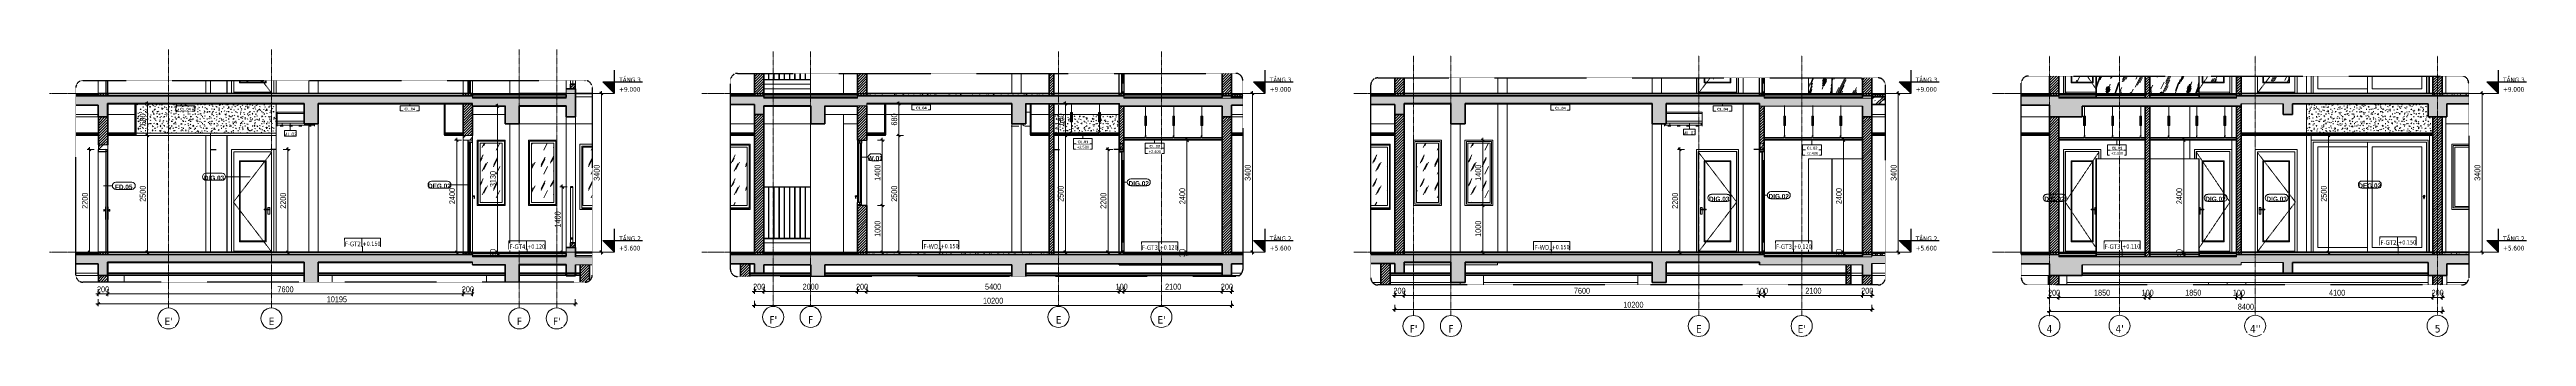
# Model space of a CAD drawing. Header units: millimetres. Extents: x 41758 to 237109, y 3795 to 78637.
# Drawn here: x 57239 to 110194, y 3795 to 9941 of the extents above; entities that cross this region are included whole.
import ezdxf

# ---------------------------------------------------------------- set-up
doc = ezdxf.new("R2010")
doc.units = ezdxf.units.MM
for name, pattern in [('Centre', [31.75, 6.35, -4.7625, 15.875, -4.7625]), ('Dash', [6, 3, -3]), ('Grid Line', [22.225, 12.7, -3.175, 3.175, -3.175]), ('Hidden', [7.14375, 4.7625, -2.38125]), ('IMPORT-CENTER _2_', [40.64, 25.4, -5.08, 5.08, -5.08])]:
    doc.linetypes.add(name, pattern=pattern)
for name, color, linetype, lineweight in [('0-4', 90, 'Continuous', 5), ('0-5', 130, 'Continuous', 5), ('A-ANNO-DIMS', 211, 'Continuous', 9), ('A-ANNO-DIMS-50', 211, 'Continuous', 9), ('A-CLNG', 13, 'Continuous', 18), ('A-CLNG-1', 250, 'Continuous', 35), ('A-CLNG-2', 7, 'Continuous', 18), ('A-CLNG-FNSH-1', 7, 'Continuous', 18), ('A-CLNG-IDEN', 151, 'Continuous', 9), ('A-CLNG-PATT-1', 7, 'Continuous', 18), ('A-CLNG-PATT-2', 151, 'Continuous', 25), ('A-CLNG-PATT-3', 13, 'Continuous', 18), ('A-CLNG-PATT-4', 9, 'Continuous', 18), ('A-DETL-GENF', 92, 'Continuous', 18), ('A-DETL-GENF-4', 9, 'Continuous', 18), ('A-DETL-GENF-5', 92, 'Hidden', 25), ('A-DETL-GENF-HDLN-1', 7, 'Dash', 18), ('A-DETL-GENF-HDLN-2', 1, 'Continuous', 18), ('A-DETL-MEDM', 33, 'Continuous', 35), ('A-DETL-THIN', 151, 'Continuous', 18), ('A-DOOR', 31, 'Continuous', 18), ('A-DOOR-1', 7, 'Continuous', 18), ('A-DOOR-3', 10, 'Continuous', 25), ('A-DOOR-4', 31, 'Continuous', 25), ('A-DOOR-FRAM', 31, 'Continuous', 25), ('A-DOOR-FRAM-1', 31, 'Continuous', 18), ('A-DOOR-GLAZ', 31, 'Continuous', 25), ('A-DOOR-GLAZ-1', 31, 'Continuous', 18), ('A-DOOR-IDEN', 31, 'Continuous', 9), ('A-FLOR', 192, 'Continuous', 18), ('A-FLOR-2', 7, 'Continuous', 18), ('A-FLOR-FNSH-1', 250, 'Continuous', 35), ('A-FLOR-HRAL', 11, 'Continuous', 18), ('A-FLOR-HRAL-3', 11, 'Continuous', 25), ('A-FLOR-IDEN', 11, 'Continuous', 9), ('A-FLOR-LEVL', 51, 'Continuous', 9), ('A-FLOR-LEVL-1', 51, 'Continuous', 25), ('A-FLOR-LEVL-2', 51, 'Centre', 9), ('A-FLOR-PATT-1', 253, 'Continuous', 18), ('A-FLOR-PATT-2', 9, 'Continuous', 18), ('A-FLOR-PATT-3', 8, 'Continuous', 18), ('A-FLOR-PATT-4', 67, 'Continuous', 18), ('A-GLAZ', 151, 'Continuous', 18), ('A-GLAZ-1', 151, 'Continuous', 25), ('A-GLAZ-2', 7, 'Continuous', 18), ('A-GLAZ-CURT', 52, 'Continuous', 18), ('A-GLAZ-CURT-1', 10, 'Continuous', 25), ('A-GLAZ-CURT-2', 7, 'Continuous', 18), ('A-GLAZ-IDEN', 152, 'Continuous', 9), ('A-WALL', 113, 'Continuous', 18), ('A-WALL-2', 250, 'Continuous', 35), ('A-WALL-3', 7, 'Continuous', 18), ('A-WALL-PATT-1', 9, 'Continuous', 18), ('A-WALL-PATT-2', 111, 'Continuous', 18), ('G-IMPT', 8, 'Continuous', 18), ('G-IMPT-3', 8, 'IMPORT-CENTER _2_', 18), ('M-EQPM', 50, 'Continuous', 18), ('M-EQPM-1', 7, 'Continuous', 18), ('M-EQPM-2', 50, 'Continuous', 25), ('M-EQPM-IDEN', 50, 'Continuous', 9), ('S-BEAM-1', 90, 'Continuous', 50), ('S-BEAM-2', 7, 'Continuous', 18), ('S-COLS', 52, 'Continuous', 18), ('S-COLS-6', 7, 'Continuous', 18), ('S-GRID-1', 1, 'Grid Line', 9), ('S-GRID-IDEN', 1, 'Continuous', 9)]:
    doc.layers.add(name, color=color, linetype=linetype, lineweight=lineweight)
doc.styles.add('Arial_1', font='arial.ttf', dxfattribs={"width": 0.9, "height": 75})
doc.styles.add('Arial_2', font='arial.ttf', dxfattribs={"height": 60})
doc.styles.add('Arial_B_1', font='arialbd.ttf', dxfattribs={"width": 0.9, "height": 100})
doc.styles.add('Arial_B_2', font='arialbd.ttf', dxfattribs={"width": 0.85, "height": 105})
doc.styles.add('Arial_B_3', font='arialbd.ttf', dxfattribs={"height": 60})
doc.styles.add('Tahoma', font='tahoma.ttf', dxfattribs={"width": 0.8, "height": 100})
doc.styles.add('Tahoma_1', font='tahoma.ttf', dxfattribs={"width": 0.8, "height": 90})
doc.styles.add('Tahoma_B', font='tahomabd.ttf', dxfattribs={"height": 162.5})
doc.styles.add('Tahoma_B_1', font='tahomabd.ttf', dxfattribs={"width": 0.85, "height": 100})
doc.styles.add('UTM Avo', font='', dxfattribs={"width": 0.9, "height": 125})
doc.styles.get('UTM Avo').set_extended_font_data('UTM Avo')
doc.dimstyles.new('1_Dim_chi_tiet_2_5', dxfattribs={"dimscale": 304.8, "dimtxt": 124.912619, "dimasz": 0.19685, "dimexe": 0.164042, "dimexo": 0.0625, "dimgap": 0.016404, "dimtad": 1, "dimdec": 0, "dimrnd": 5, "dimzin": 0, "dimdsep": 46, "dimtxsty": 'UTM Avo', "dimblk1": 'OBLIQUE', "dimblk2": 'OBLIQUE', "dimsah": 1, "dimcen": 0.09, "dimdle": 0.164042, "dimazin": 0, "dimtfac": 1, "dimtdec": 4, "dimtix": 1, "dimtmove": 0, "dimatfit": 3, "dimfxl": 0.328084, "dimfxlon": 1, "dimtvp": 1, "dimtolj": 1, "dimtzin": 0, "dimarcsym": 2})
pattern_1 = [(50, (40790.24, 15875), (364.368, -31.878), [38.1, -419.1]), (355, (40790.24, 15875), (-70.486, 382.113), [30.48, -335.28]), (100.451, (40820.6, 15872.34), (293.885, 350.233), [32.38, -356.18]), (46.184, (40790.24, 15976.6), (542.158, -84.086), [57.15, -628.65]), (96.636, (40835.4, 15969.6), (474.805, 494.855), [48.57, -534.27]), (351.184, (40790.24, 15976.6), (474.81, 494.85), [45.72, -502.92]), (21, (40841.04, 15951.2), (303.2285, -204.5305), [38.1, -419.1]), (326, (40841.04, 15951.2), (123.604, 368.376), [30.48, -335.28]), (71.451, (40866.3, 15934.16), (426.834, 163.843), [32.38, -356.18]), (37.5, (40790.24, 15875), (6.1766, 169.1102), [3.353, -327.863, 3.353, -337.007, -336.55]), (37.5, (40790.24, 15875), (6.1766, 169.1102), [-671.576, 3.353, -333.197]), (7.5, (40790.24, 15875), (133.639, 200.3615), [3.353, -190.703, 3.353, -320.243, -128.27]), (7.5, (40790.24, 15875), (133.639, 200.3615), [-517.652, 3.353, -124.917]), (327.5, (40676.96, 15875), (271.1818, -11.4584), [3.353, -123.647, 3.353, -392.887, -525.78]), (327.5, (40676.96, 15875), (271.1818, -11.4584), [-523.24, 3.353, -522.427]), (317.5, (40626.16, 15875), (296.2585, 50.853), [3.353, -161.747, 3.353, -259.791, -373.38]), (317.5, (40626.16, 15875), (296.2585, 50.853), [-428.244, 3.353, -370.027]), (45, (40790.24, 15875), (-125.7236, 125.7236), []), (45, (40790.24, 16065.5), (-125.7236, 125.7236), [])]
pattern_2 = [(0, (40790.24, 15875), (406.4, 101.6), [16.764, -288.036, 16.764, -288.036, -1625.6]), (0, (40790.24, 15875), (406.4, 101.6), [-609.6, 16.764, -592.836, 16.764, -288.036, -711.2]), (0, (40790.24, 15875), (406.4, 101.6), [-1524, 16.764, -186.436, 16.764, -491.236]), (120, (40942.64, 15925.8), (-291.1882, 301.1527), [16.764, -288.036, 16.764, -288.036, -1625.6]), (120, (40942.64, 15925.8), (-291.1882, 301.1527), [-609.6, 16.764, -592.836, 16.764, -288.036, -711.2]), (120, (40942.64, 15925.8), (-291.1882, 301.1527), [-1524, 16.764, -186.436, 16.764, -491.236]), (240, (40993.44, 16129), (-115.2118, -402.7527), [16.764, -288.036, 16.764, -288.036, -1625.6]), (240, (40993.44, 16129), (-115.2118, -402.7527), [-609.6, 16.764, -592.836, 16.764, -288.036, -711.2]), (240, (40993.44, 16129), (-115.2118, -402.7527), [-1524, 16.764, -186.436, 16.764, -491.236])]
pattern_3 = [(63.435, (40853.74, 15906.75), (-255.583, 766.747), [317.5, -190.5, 317.5, -190.5, -403.903]), (63.435, (40853.74, 15906.75), (-255.583, 766.747), [-1016, 127, -276.9]), (63.435, (40837.87, 15922.6), (-255.583, 766.747), [254, -317.5, 190.5, -190.5, -467.403]), (63.435, (40837.87, 15922.6), (-255.583, 766.747), [-952.5, 222.25, -245.15]), (63.435, (40837.87, 15970.25), (-255.583, 766.747), [190.5, -381, 127, -190.5, -530.903]), (63.435, (40837.87, 15970.25), (-255.583, 766.747), [-889, 285.75, -245.15]), (63.435, (40885.5, 15922.6), (-255.583, 766.747), [190.5, -381, 158.75, -689.653]), (63.435, (40933.1, 15970.25), (-255.583, 766.747), [95.25, -476.25, 63.5, -784.903]), (63.435, (40853.74, 16049.6), (-255.583, 766.747), [63.5, -476.25, 63.5, -254, -562.653]), (63.435, (40853.74, 16049.6), (-255.583, 766.747), [-857.25, 158.75, -403.9]), (63.435, (41139.5, 16002), (-255.583, 766.747), [317.5, -476.25, 381, -251.503]), (63.435, (41139.5, 15954.4), (-255.583, 766.747), [444.5, -317.5, 476.25, -188.003]), (63.435, (41171.24, 15970.25), (-255.583, 766.747), [508, -254, 381, -276.903]), (63.435, (41218.87, 16017.9), (-255.583, 766.747), [317.5, -444.5, 254, -403.903]), (63.435, (41171.24, 16113.1), (-255.583, 766.747), [158.75, -635, 190.5, -435.653]), (63.435, (41266.5, 16065.5), (-255.583, 766.747), [127, -635, 127, -530.903])]
pattern_4 = [(45, (63535.365, 15875), (-28.28427, 28.28427), [])]
pattern_5 = [(45, (63535.365, 15875), (-53.033, 53.033), []), (135, (63535.365, 15875), (-53.033, -53.033), [])]
pattern_6 = [(0, (63535.37, 15875), (406.4, 101.6), [16.764, -288.036, 16.764, -288.036, -1625.6]), (0, (63535.37, 15875), (406.4, 101.6), [-609.6, 16.764, -592.836, 16.764, -288.036, -711.2]), (0, (63535.37, 15875), (406.4, 101.6), [-1524, 16.764, -186.436, 16.764, -491.236]), (120, (63687.77, 15925.8), (-291.1882, 301.1527), [16.764, -288.036, 16.764, -288.036, -1625.6]), (120, (63687.77, 15925.8), (-291.1882, 301.1527), [-609.6, 16.764, -592.836, 16.764, -288.036, -711.2]), (120, (63687.77, 15925.8), (-291.1882, 301.1527), [-1524, 16.764, -186.436, 16.764, -491.236]), (240, (63738.57, 16129), (-115.2118, -402.7527), [16.764, -288.036, 16.764, -288.036, -1625.6]), (240, (63738.57, 16129), (-115.2118, -402.7527), [-609.6, 16.764, -592.836, 16.764, -288.036, -711.2]), (240, (63738.57, 16129), (-115.2118, -402.7527), [-1524, 16.764, -186.436, 16.764, -491.236])]
pattern_7 = [(63.435, (41387, 15909.78), (-0.0009, 508), [177.488, -958.435]), (63.435, (40879, 15909.78), (-0.0009, 508), [177.488, -958.435]), (63.435, (41630.18, 16007.92), (-0.0009, 508), [177.488, -958.435]), (63.435, (41122.18, 16007.92), (-0.0009, 508), [177.488, -958.435]), (63.435, (41593.37, 15973.28), (-0.0009, 508), [177.488, -958.435]), (63.435, (41085.37, 15973.28), (-0.0009, 508), [177.488, -958.435]), (63.435, (41555.85, 16171.7), (-0.0009, 508), [86.267, -1049.655]), (63.435, (41047.85, 16171.7), (-0.0009, 508), [86.267, -1049.655]), (63.435, (41531.32, 16140.98), (-0.0009, 508), [177.488, -958.435]), (63.435, (41023.32, 16140.98), (-0.0009, 508), [177.488, -958.435]), (63.435, (41535.64, 16163.03), (-0.0009, 508), [177.488, -958.435]), (63.435, (41027.64, 16163.03), (-0.0009, 508), [177.488, -958.435]), (63.435, (41330.7, 16066.31), (-0.0009, 508), [177.488, -958.435]), (63.435, (40822.7, 16066.31), (-0.0009, 508), [177.488, -958.435]), (63.435, (41335.02, 16092.3), (-0.0009, 508), [177.488, -958.435]), (63.435, (40827.02, 16092.3), (-0.0009, 508), [177.488, -958.435]), (63.435, (41336.2, 16111.03), (-0.0009, 508), [177.488, -958.435]), (63.435, (40828.2, 16111.03), (-0.0009, 508), [177.488, -958.435])]
pattern_8 = [(50, (63535.37, 15875), (364.368, -31.878), [38.1, -419.1]), (355, (63535.37, 15875), (-70.486, 382.113), [30.48, -335.28]), (100.451, (63565.73, 15872.34), (293.885, 350.233), [32.38, -356.18]), (46.184, (63535.37, 15976.6), (542.158, -84.086), [57.15, -628.65]), (96.636, (63580.55, 15969.6), (474.805, 494.855), [48.57, -534.27]), (351.184, (63535.37, 15976.6), (474.81, 494.85), [45.72, -502.92]), (21, (63586.17, 15951.2), (303.2285, -204.5305), [38.1, -419.1]), (326, (63586.17, 15951.2), (123.604, 368.376), [30.48, -335.28]), (71.451, (63611.43, 15934.16), (426.834, 163.843), [32.38, -356.18]), (37.5, (63535.37, 15875), (6.1766, 169.1102), [3.353, -327.863, 3.353, -337.007, -336.55]), (37.5, (63535.37, 15875), (6.1766, 169.1102), [-671.576, 3.353, -333.197]), (7.5, (63535.37, 15875), (133.639, 200.3615), [3.353, -190.703, 3.353, -320.243, -128.27]), (7.5, (63535.37, 15875), (133.639, 200.3615), [-517.652, 3.353, -124.917]), (327.5, (63422.08, 15875), (271.1818, -11.4584), [3.353, -123.647, 3.353, -392.887, -525.78]), (327.5, (63422.08, 15875), (271.1818, -11.4584), [-523.24, 3.353, -522.427]), (317.5, (63371.28, 15875), (296.2585, 50.853), [3.353, -161.747, 3.353, -259.791, -373.38]), (317.5, (63371.28, 15875), (296.2585, 50.853), [-428.244, 3.353, -370.027]), (45, (63535.37, 15875), (-125.7236, 125.7236), []), (45, (63535.37, 16065.5), (-125.7236, 125.7236), [])]
pattern_9 = [(50, (-40688.45, 15875), (364.368, -31.878), [38.1, -419.1]), (355, (-40688.45, 15875), (-70.486, 382.113), [30.48, -335.28]), (100.451, (-40658.1, 15872.34), (293.885, 350.233), [32.38, -356.18]), (46.184, (-40688.45, 15976.6), (542.158, -84.086), [57.15, -628.65]), (96.636, (-40643.27, 15969.6), (474.805, 494.855), [48.57, -534.27]), (351.184, (-40688.45, 15976.6), (474.81, 494.85), [45.72, -502.92]), (21, (-40637.65, 15951.2), (303.2285, -204.5305), [38.1, -419.1]), (326, (-40637.65, 15951.2), (123.604, 368.376), [30.48, -335.28]), (71.451, (-40612.4, 15934.16), (426.834, 163.843), [32.38, -356.18]), (37.5, (-40688.45, 15875), (6.1766, 169.1102), [3.353, -327.863, 3.353, -337.007, -336.55]), (37.5, (-40688.45, 15875), (6.1766, 169.1102), [-671.576, 3.353, -333.197]), (7.5, (-40688.45, 15875), (133.639, 200.3615), [3.353, -190.703, 3.353, -320.243, -128.27]), (7.5, (-40688.45, 15875), (133.639, 200.3615), [-517.652, 3.353, -124.917]), (327.5, (-40801.74, 15875), (271.1818, -11.4584), [3.353, -123.647, 3.353, -392.887, -525.78]), (327.5, (-40801.74, 15875), (271.1818, -11.4584), [-523.24, 3.353, -522.427]), (317.5, (-40852.54, 15875), (296.2585, 50.853), [3.353, -161.747, 3.353, -259.791, -373.38]), (317.5, (-40852.54, 15875), (296.2585, 50.853), [-428.244, 3.353, -370.027]), (45, (-40688.45, 15875), (-125.7236, 125.7236), []), (45, (-40688.45, 16065.5), (-125.7236, 125.7236), [])]
pattern_10 = [(45, (-40688.452, 15875), (-28.28427, 28.28427), [])]
pattern_11 = [(0, (-40688.45, 15875), (203.2, 50.8), [16.764, -135.636, 16.764, -135.636, -812.8]), (0, (-40688.45, 15875), (203.2, 50.8), [-304.8, 16.764, -288.036, 16.764, -135.636, -355.6]), (0, (-40688.45, 15875), (203.2, 50.8), [-762, 16.764, -84.836, 16.764, -237.236]), (120, (-40612.25, 15900.4), (-145.5941, 150.57636), [16.764, -135.636, 16.764, -135.636, -812.8]), (120, (-40612.25, 15900.4), (-145.5941, 150.57636), [-304.8, 16.764, -288.036, 16.764, -135.636, -355.6]), (120, (-40612.25, 15900.4), (-145.5941, 150.57636), [-762, 16.764, -84.836, 16.764, -237.236]), (240, (-40586.85, 16002), (-57.6059, -201.37636), [16.764, -135.636, 16.764, -135.636, -812.8]), (240, (-40586.85, 16002), (-57.6059, -201.37636), [-304.8, 16.764, -288.036, 16.764, -135.636, -355.6]), (240, (-40586.85, 16002), (-57.6059, -201.37636), [-762, 16.764, -84.836, 16.764, -237.236])]
pattern_12 = [(45, (-40688.452, 15875), (-17.67767, 17.67767), []), (135, (-40688.452, 15875), (-17.67767, -17.67767), [])]
pattern_13 = [(0, (-40688.45, 15875), (406.4, 101.6), [16.764, -288.036, 16.764, -288.036, -1625.6]), (0, (-40688.45, 15875), (406.4, 101.6), [-609.6, 16.764, -592.836, 16.764, -288.036, -711.2]), (0, (-40688.45, 15875), (406.4, 101.6), [-1524, 16.764, -186.436, 16.764, -491.236]), (120, (-40536.05, 15925.8), (-291.1882, 301.1527), [16.764, -288.036, 16.764, -288.036, -1625.6]), (120, (-40536.05, 15925.8), (-291.1882, 301.1527), [-609.6, 16.764, -592.836, 16.764, -288.036, -711.2]), (120, (-40536.05, 15925.8), (-291.1882, 301.1527), [-1524, 16.764, -186.436, 16.764, -491.236]), (240, (-40485.25, 16129), (-115.2118, -402.7527), [16.764, -288.036, 16.764, -288.036, -1625.6]), (240, (-40485.25, 16129), (-115.2118, -402.7527), [-609.6, 16.764, -592.836, 16.764, -288.036, -711.2]), (240, (-40485.25, 16129), (-115.2118, -402.7527), [-1524, 16.764, -186.436, 16.764, -491.236])]
pattern_14 = [(45, (77358.363, 15875), (-28.28427, 28.28427), [])]
pattern_15 = [(45, (77358.36, 15875), (-53.033, 53.033), []), (135, (77358.36, 15875), (-53.033, -53.033), [])]
pattern_16 = [(63.435, (-40091.7, 15909.78), (-0.0009, 508), [177.488, -958.435]), (63.435, (-40599.7, 15909.78), (-0.0009, 508), [177.488, -958.435]), (63.435, (-39848.52, 16007.92), (-0.0009, 508), [177.488, -958.435]), (63.435, (-40356.52, 16007.92), (-0.0009, 508), [177.488, -958.435]), (63.435, (-39885.32, 15973.28), (-0.0009, 508), [177.488, -958.435]), (63.435, (-40393.32, 15973.28), (-0.0009, 508), [177.488, -958.435]), (63.435, (-39922.84, 16171.7), (-0.0009, 508), [86.267, -1049.655]), (63.435, (-40430.84, 16171.7), (-0.0009, 508), [86.267, -1049.655]), (63.435, (-39947.38, 16140.98), (-0.0009, 508), [177.488, -958.435]), (63.435, (-40455.38, 16140.98), (-0.0009, 508), [177.488, -958.435]), (63.435, (-39943.05, 16163.03), (-0.0009, 508), [177.488, -958.435]), (63.435, (-40451.05, 16163.03), (-0.0009, 508), [177.488, -958.435]), (63.435, (-40148, 16066.31), (-0.0009, 508), [177.488, -958.435]), (63.435, (-40656, 16066.31), (-0.0009, 508), [177.488, -958.435]), (63.435, (-40143.67, 16092.3), (-0.0009, 508), [177.488, -958.435]), (63.435, (-40651.67, 16092.3), (-0.0009, 508), [177.488, -958.435]), (63.435, (-40142.5, 16111.03), (-0.0009, 508), [177.488, -958.435]), (63.435, (-40650.5, 16111.03), (-0.0009, 508), [177.488, -958.435])]
pattern_17 = [(0, (77358.36, 15875), (406.4, 101.6), [16.764, -288.036, 16.764, -288.036, -1625.6]), (0, (77358.36, 15875), (406.4, 101.6), [-609.6, 16.764, -592.836, 16.764, -288.036, -711.2]), (0, (77358.36, 15875), (406.4, 101.6), [-1524, 16.764, -186.436, 16.764, -491.236]), (120, (77510.76, 15925.8), (-291.1882, 301.1527), [16.764, -288.036, 16.764, -288.036, -1625.6]), (120, (77510.76, 15925.8), (-291.1882, 301.1527), [-609.6, 16.764, -592.836, 16.764, -288.036, -711.2]), (120, (77510.76, 15925.8), (-291.1882, 301.1527), [-1524, 16.764, -186.436, 16.764, -491.236]), (240, (77561.56, 16129), (-115.2118, -402.7527), [16.764, -288.036, 16.764, -288.036, -1625.6]), (240, (77561.56, 16129), (-115.2118, -402.7527), [-609.6, 16.764, -592.836, 16.764, -288.036, -711.2]), (240, (77561.56, 16129), (-115.2118, -402.7527), [-1524, 16.764, -186.436, 16.764, -491.236])]
pattern_18 = [(50, (77358.36, 15875), (364.368, -31.878), [38.1, -419.1]), (355, (77358.36, 15875), (-70.486, 382.113), [30.48, -335.28]), (100.451, (77388.73, 15872.34), (293.885, 350.233), [32.38, -356.18]), (46.184, (77358.36, 15976.6), (542.158, -84.086), [57.15, -628.65]), (96.636, (77403.54, 15969.6), (474.805, 494.855), [48.57, -534.27]), (351.184, (77358.36, 15976.6), (474.81, 494.85), [45.72, -502.92]), (21, (77409.16, 15951.2), (303.2285, -204.5305), [38.1, -419.1]), (326, (77409.16, 15951.2), (123.604, 368.376), [30.48, -335.28]), (71.451, (77434.43, 15934.16), (426.834, 163.843), [32.38, -356.18]), (37.5, (77358.36, 15875), (6.1766, 169.1102), [3.353, -327.863, 3.353, -337.007, -336.55]), (37.5, (77358.36, 15875), (6.1766, 169.1102), [-671.576, 3.353, -333.197]), (7.5, (77358.36, 15875), (133.639, 200.3615), [3.353, -190.703, 3.353, -320.243, -128.27]), (7.5, (77358.36, 15875), (133.639, 200.3615), [-517.652, 3.353, -124.917]), (327.5, (77245.08, 15875), (271.1818, -11.4584), [3.353, -123.647, 3.353, -392.887, -525.78]), (327.5, (77245.08, 15875), (271.1818, -11.4584), [-523.24, 3.353, -522.427]), (317.5, (77194.28, 15875), (296.2585, 50.853), [3.353, -161.747, 3.353, -259.791, -373.38]), (317.5, (77194.28, 15875), (296.2585, 50.853), [-428.244, 3.353, -370.027]), (45, (77358.36, 15875), (-125.7236, 125.7236), []), (45, (77358.36, 16065.5), (-125.7236, 125.7236), [])]
pattern_19 = [(180, (-40634.58, 15903.534), (-8e-15, -63.5), [6.012, -57.488]), (135, (-40630.326, 15899.283), (-63.4996, 4e-15), [6.012, -83.79]), (90, (-40630.326, 15893.27), (-63.5, 4e-15), [6.012, -57.488]), (45, (-40634.577, 15889.02), (0, 63.4996), [6.012, -83.79]), (0, (-40640.59, 15889.02), (0, 63.5), [6.012, -57.488]), (315, (-40644.84, 15893.27), (63.4996, 0), [6.012, -83.79]), (270, (-40644.84, 15899.28), (63.5, 4e-15), [6.012, -57.488]), (225, (-40640.59, 15903.534), (4e-15, -63.4996), [6.012, -83.79]), (180, (-40648.8, 15893.53), (-8e-15, -63.5), [6.892, -56.608]), (135, (-40643.93, 15888.66), (-63.4996, 4e-15), [6.892, -82.91]), (90, (-40643.93, 15881.77), (-63.5, 4e-15), [6.892, -56.608]), (45, (-40648.8, 15876.894), (0, 63.4996), [6.892, -82.91]), (0, (-40655.69, 15876.894), (0, 63.5), [6.892, -56.608]), (315, (-40660.567, 15881.77), (63.4996, 0), [6.892, -82.91]), (270, (-40660.57, 15888.66), (63.5, 4e-15), [6.892, -56.608]), (225, (-40655.693, 15893.533), (4e-15, -63.4996), [6.892, -82.91]), (180, (-40677.71, 15888.96), (-8e-15, -63.5), [4.546, -58.954]), (135, (-40674.495, 15885.746), (-63.4996, 4e-15), [4.546, -85.257]), (90, (-40674.495, 15881.2), (-63.5, 4e-15), [4.546, -58.954]), (45, (-40677.71, 15877.986), (0, 63.4996), [4.546, -85.257]), (0, (-40682.255, 15877.986), (0, 63.5), [4.546, -58.954]), (315, (-40685.47, 15881.2), (63.4996, 0), [4.546, -85.257]), (270, (-40685.47, 15885.746), (63.5, 4e-15), [4.546, -58.954]), (225, (-40682.255, 15888.96), (4e-15, -63.4996), [4.546, -85.257]), (90, (-40656.26, 15896.805), (-63.5, 4e-15), [9.093, -54.407]), (45, (-40662.69, 15890.375), (0, 63.4996), [9.093, -80.71]), (0, (-40671.78, 15890.375), (0, 63.5), [9.093, -54.407]), (315, (-40678.21, 15896.805), (63.4996, 0), [9.093, -80.71]), (270, (-40678.21, 15905.9), (63.5, 4e-15), [9.093, -54.407]), (225, (-40671.78, 15912.327), (4e-15, -63.4996), [9.093, -80.71]), (180, (-40662.69, 15912.33), (-8e-15, -63.5), [9.093, -54.407]), (135, (-40656.26, 15905.9), (-63.4996, 4e-15), [9.093, -80.71]), (90, (-40631.564, 15917.626), (-63.5, 4e-15), [11.586, -51.914]), (45, (-40639.757, 15909.433), (0, 63.4996), [11.586, -78.217]), (0, (-40651.34, 15909.43), (0, 63.5), [11.586, -51.914]), (315, (-40659.535, 15917.626), (63.4996, 0), [11.586, -78.217]), (270, (-40659.535, 15929.21), (63.5, 4e-15), [11.586, -51.914]), (225, (-40651.343, 15937.404), (4e-15, -63.4996), [11.586, -78.217]), (180, (-40639.76, 15937.404), (-8e-15, -63.5), [11.586, -51.914]), (135, (-40631.564, 15929.21), (-63.4996, 4e-15), [11.586, -78.217]), (90, (-40670.16, 15921.15), (-63.5, 4e-15), [6.013, -57.487]), (45, (-40674.41, 15916.9), (0, 63.4996), [6.013, -83.79]), (0, (-40680.42, 15916.9), (0, 63.5), [6.013, -57.487]), (315, (-40684.674, 15921.15), (63.4996, 0), [6.013, -83.79]), (270, (-40684.674, 15927.16), (63.5, 4e-15), [6.013, -57.487]), (225, (-40680.42, 15931.415), (4e-15, -63.4996), [6.013, -83.79]), (180, (-40674.41, 15931.415), (-8e-15, -63.5), [6.013, -57.487]), (135, (-40670.157, 15927.163), (-63.4996, 4e-15), [6.013, -83.79])]
pattern_20 = [(63.435, (-40624.95, 15906.75), (-255.583, 766.747), [317.5, -190.5, 317.5, -190.5, -403.903]), (63.435, (-40624.95, 15906.75), (-255.583, 766.747), [-1016, 127, -276.903]), (63.435, (-40640.8, 15922.6), (-255.583, 766.747), [254, -317.5, 190.5, -190.5, -467.403]), (63.435, (-40640.8, 15922.6), (-255.583, 766.747), [-952.5, 222.25, -245.153]), (63.435, (-40640.8, 15970.25), (-255.583, 766.747), [190.5, -381, 127, -190.5, -530.903]), (63.435, (-40640.8, 15970.25), (-255.583, 766.747), [-889, 285.75, -245.153]), (63.435, (-40593.2, 15922.6), (-255.583, 766.747), [190.5, -381, 158.75, -689.653]), (63.435, (-40545.6, 15970.25), (-255.583, 766.747), [95.25, -476.25, 63.5, -784.903]), (63.435, (-40624.95, 16049.6), (-255.583, 766.747), [63.5, -476.25, 63.5, -254, -562.653]), (63.435, (-40624.95, 16049.6), (-255.583, 766.747), [-857.25, 158.75, -403.903]), (63.435, (-40339.2, 16002), (-255.583, 766.747), [317.5, -476.25, 381, -251.503]), (63.435, (-40339.2, 15954.4), (-255.583, 766.747), [444.5, -317.5, 476.25, -188.003]), (63.435, (-40307.45, 15970.25), (-255.583, 766.747), [508, -254, 381, -276.903]), (63.435, (-40259.8, 16017.9), (-255.583, 766.747), [317.5, -444.5, 254, -403.903]), (63.435, (-40307.45, 16113.1), (-255.583, 766.747), [158.75, -635, 190.5, -435.653]), (63.435, (-40212.2, 16065.5), (-255.583, 766.747), [127, -635, 127, -530.903])]
pattern_21 = [(45, (91047.44, 15875), (-28.28427, 28.28427), [])]
pattern_22 = [(45, (91047.44, 15875), (-53.033, 53.033), []), (135, (91047.44, 15875), (-53.033, -53.033), [])]
pattern_23 = [(0, (91047.44, 15875), (406.4, 101.6), [16.764, -288.036, 16.764, -288.036, -1625.6]), (0, (91047.44, 15875), (406.4, 101.6), [-609.6, 16.764, -592.836, 16.764, -288.036, -711.2]), (0, (91047.44, 15875), (406.4, 101.6), [-1524, 16.764, -186.436, 16.764, -491.236]), (120, (91199.84, 15925.8), (-291.1882, 301.1527), [16.764, -288.036, 16.764, -288.036, -1625.6]), (120, (91199.84, 15925.8), (-291.1882, 301.1527), [-609.6, 16.764, -592.836, 16.764, -288.036, -711.2]), (120, (91199.84, 15925.8), (-291.1882, 301.1527), [-1524, 16.764, -186.436, 16.764, -491.236]), (240, (91250.64, 16129), (-115.2118, -402.7527), [16.764, -288.036, 16.764, -288.036, -1625.6]), (240, (91250.64, 16129), (-115.2118, -402.7527), [-609.6, 16.764, -592.836, 16.764, -288.036, -711.2]), (240, (91250.64, 16129), (-115.2118, -402.7527), [-1524, 16.764, -186.436, 16.764, -491.236])]
pattern_24 = [(63.435, (-40091.7, 15909.78), (-0.0009, 508), [177.488, -958.435]), (63.435, (-40599.7, 15909.78), (-0.0009, 508), [177.488, -958.435]), (63.435, (-39848.52, 16007.92), (-0.0009, 508), [177.488, -958.435]), (63.435, (-40356.52, 16007.92), (-0.0009, 508), [177.488, -958.435]), (63.435, (-39885.32, 15973.28), (-0.0009, 508), [177.488, -958.435]), (63.435, (-40393.32, 15973.28), (-0.0009, 508), [177.488, -958.435]), (63.435, (-39922.84, 16171.7), (-0.0009, 508), [86.267, -1049.655]), (63.435, (-40430.84, 16171.7), (-0.0009, 508), [86.267, -1049.655]), (63.435, (-39947.38, 16140.98), (-0.0009, 508), [177.488, -958.435]), (63.435, (-40455.38, 16140.98), (-0.0009, 508), [177.488, -958.435]), (63.435, (-39943.05, 16163.03), (-0.0009, 508), [177.488, -958.435]), (63.435, (-40451.05, 16163.03), (-0.0009, 508), [177.488, -958.435]), (63.435, (-40148, 16066.31), (-0.0009, 508), [177.488, -958.435]), (63.435, (-40656, 16066.31), (-0.0009, 508), [177.488, -958.435]), (63.435, (-40143.67, 16092.3), (-0.0009, 508), [177.488, -958.435]), (63.435, (-40651.67, 16092.3), (-0.0009, 508), [177.488, -958.435]), (63.435, (-40142.5, 16111.03), (-0.0009, 508), [177.488, -958.435]), (63.435, (-40650.5, 16111.03), (-0.0009, 508), [177.488, -958.435])]
pattern_25 = [(50, (91047.44, 15875), (364.368, -31.878), [38.1, -419.1]), (355, (91047.44, 15875), (-70.486, 382.113), [30.48, -335.28]), (100.451, (91077.8, 15872.34), (293.885, 350.233), [32.38, -356.18]), (46.184, (91047.44, 15976.6), (542.158, -84.086), [57.15, -628.65]), (96.636, (91092.6, 15969.6), (474.805, 494.855), [48.57, -534.27]), (351.184, (91047.44, 15976.6), (474.81, 494.85), [45.72, -502.92]), (21, (91098.24, 15951.2), (303.2285, -204.5305), [38.1, -419.1]), (326, (91098.24, 15951.2), (123.604, 368.376), [30.48, -335.28]), (71.451, (91123.5, 15934.16), (426.834, 163.843), [32.38, -356.18]), (37.5, (91047.44, 15875), (6.1766, 169.1102), [3.353, -327.863, 3.353, -337.007, -336.55]), (37.5, (91047.44, 15875), (6.1766, 169.1102), [-671.576, 3.353, -333.197]), (7.5, (91047.44, 15875), (133.639, 200.3615), [3.353, -190.703, 3.353, -320.243, -128.27]), (7.5, (91047.44, 15875), (133.639, 200.3615), [-517.652, 3.353, -124.917]), (327.5, (90934.16, 15875), (271.1818, -11.4584), [3.353, -123.647, 3.353, -392.887, -525.78]), (327.5, (90934.16, 15875), (271.1818, -11.4584), [-523.24, 3.353, -522.427]), (317.5, (90883.36, 15875), (296.2585, 50.853), [3.353, -161.747, 3.353, -259.791, -373.38]), (317.5, (90883.36, 15875), (296.2585, 50.853), [-428.244, 3.353, -370.027]), (45, (91047.44, 15875), (-125.7236, 125.7236), []), (45, (91047.44, 16065.5), (-125.7236, 125.7236), [])]
pattern_26 = [(50, (49918.1, 15875), (364.368, -31.878), [38.1, -419.1]), (355, (49918.1, 15875), (-70.486, 382.113), [30.48, -335.28]), (100.451, (49948.46, 15872.34), (293.885, 350.233), [32.38, -356.18]), (46.184, (49918.1, 15976.6), (542.158, -84.086), [57.15, -628.65]), (96.636, (49963.3, 15969.6), (474.805, 494.855), [48.57, -534.27]), (351.184, (49918.1, 15976.6), (474.81, 494.85), [45.72, -502.92]), (21, (49968.9, 15951.2), (303.2285, -204.5305), [38.1, -419.1]), (326, (49968.9, 15951.2), (123.604, 368.376), [30.48, -335.28]), (71.451, (49994.17, 15934.16), (426.834, 163.843), [32.38, -356.18]), (37.5, (49918.1, 15875), (6.1766, 169.1102), [3.353, -327.863, 3.353, -337.007, -336.55]), (37.5, (49918.1, 15875), (6.1766, 169.1102), [-671.576, 3.353, -333.197]), (7.5, (49918.1, 15875), (133.639, 200.3615), [3.353, -190.703, 3.353, -320.243, -128.27]), (7.5, (49918.1, 15875), (133.639, 200.3615), [-517.652, 3.353, -124.917]), (327.5, (49804.81, 15875), (271.1818, -11.4584), [3.353, -123.647, 3.353, -392.887, -525.78]), (327.5, (49804.81, 15875), (271.1818, -11.4584), [-523.24, 3.353, -522.427]), (317.5, (49754.01, 15875), (296.2585, 50.853), [3.353, -161.747, 3.353, -259.791, -373.38]), (317.5, (49754.01, 15875), (296.2585, 50.853), [-428.244, 3.353, -370.027]), (45, (49918.1, 15875), (-125.7236, 125.7236), []), (45, (49918.1, 16065.5), (-125.7236, 125.7236), [])]
pattern_27 = [(45, (49918.096, 15875), (-28.28427, 28.28427), [])]
pattern_28 = [(45, (49918.096, 15875), (-17.67767, 17.67767), []), (135, (49918.096, 15875), (-17.67767, -17.67767), [])]
pattern_29 = [(0, (49918.096, 15875), (203.2, 50.8), [16.764, -135.636, 16.764, -135.636, -812.8]), (0, (49918.096, 15875), (203.2, 50.8), [-304.8, 16.764, -288.036, 16.764, -135.636, -355.6]), (0, (49918.096, 15875), (203.2, 50.8), [-762, 16.764, -84.836, 16.764, -237.236]), (120, (49994.296, 15900.4), (-145.5941, 150.57636), [16.764, -135.636, 16.764, -135.636, -812.8]), (120, (49994.296, 15900.4), (-145.5941, 150.57636), [-304.8, 16.764, -288.036, 16.764, -135.636, -355.6]), (120, (49994.296, 15900.4), (-145.5941, 150.57636), [-762, 16.764, -84.836, 16.764, -237.236]), (240, (50019.696, 16002), (-57.6059, -201.37636), [16.764, -135.636, 16.764, -135.636, -812.8]), (240, (50019.696, 16002), (-57.6059, -201.37636), [-304.8, 16.764, -288.036, 16.764, -135.636, -355.6]), (240, (50019.696, 16002), (-57.6059, -201.37636), [-762, 16.764, -84.836, 16.764, -237.236])]
pattern_30 = [(63.435, (49981.6, 15906.75), (-255.583, 766.747), [317.5, -190.5, 317.5, -190.5, -403.903]), (63.435, (49981.6, 15906.75), (-255.583, 766.747), [-1016, 127, -276.903]), (63.435, (49965.7, 15922.6), (-255.583, 766.747), [254, -317.5, 190.5, -190.5, -467.403]), (63.435, (49965.7, 15922.6), (-255.583, 766.747), [-952.5, 222.25, -245.153]), (63.435, (49965.7, 15970.25), (-255.583, 766.747), [190.5, -381, 127, -190.5, -530.903]), (63.435, (49965.7, 15970.25), (-255.583, 766.747), [-889, 285.75, -245.153]), (63.435, (50013.35, 15922.6), (-255.583, 766.747), [190.5, -381, 158.75, -689.653]), (63.435, (50060.97, 15970.25), (-255.583, 766.747), [95.25, -476.25, 63.5, -784.903]), (63.435, (49981.6, 16049.6), (-255.583, 766.747), [63.5, -476.25, 63.5, -254, -562.653]), (63.435, (49981.6, 16049.6), (-255.583, 766.747), [-857.25, 158.75, -403.903]), (63.435, (50267.35, 16002), (-255.583, 766.747), [317.5, -476.25, 381, -251.503]), (63.435, (50267.35, 15954.4), (-255.583, 766.747), [444.5, -317.5, 476.25, -188.003]), (63.435, (50299.1, 15970.25), (-255.583, 766.747), [508, -254, 381, -276.903]), (63.435, (50346.7, 16017.9), (-255.583, 766.747), [317.5, -444.5, 254, -403.903]), (63.435, (50299.1, 16113.1), (-255.583, 766.747), [158.75, -635, 190.5, -435.653]), (63.435, (50394.35, 16065.5), (-255.583, 766.747), [127, -635, 127, -530.903])]
pattern_31 = [(45, (105459.442, 15875), (-28.28427, 28.28427), [])]
pattern_32 = [(45, (105459.44, 15875), (-53.033, 53.033), []), (135, (105459.44, 15875), (-53.033, -53.033), [])]
pattern_33 = [(0, (105459.44, 15875), (406.4, 101.6), [16.764, -288.036, 16.764, -288.036, -1625.6]), (0, (105459.44, 15875), (406.4, 101.6), [-609.6, 16.764, -592.836, 16.764, -288.036, -711.2]), (0, (105459.44, 15875), (406.4, 101.6), [-1524, 16.764, -186.436, 16.764, -491.236]), (120, (105611.84, 15925.8), (-291.1882, 301.1527), [16.764, -288.036, 16.764, -288.036, -1625.6]), (120, (105611.84, 15925.8), (-291.1882, 301.1527), [-609.6, 16.764, -592.836, 16.764, -288.036, -711.2]), (120, (105611.84, 15925.8), (-291.1882, 301.1527), [-1524, 16.764, -186.436, 16.764, -491.236]), (240, (105662.64, 16129), (-115.2118, -402.7527), [16.764, -288.036, 16.764, -288.036, -1625.6]), (240, (105662.64, 16129), (-115.2118, -402.7527), [-609.6, 16.764, -592.836, 16.764, -288.036, -711.2]), (240, (105662.64, 16129), (-115.2118, -402.7527), [-1524, 16.764, -186.436, 16.764, -491.236])]

msp = doc.modelspace()

# ---------------------------------------------------------------- texts
at = {"layer": 'A-DOOR-IDEN', "char_height": 100, "attachment_point": 5, "line_spacing_factor": 0.936439, "style": 'Arial_B_1'}
for s, insert, width in [('\\pt2.25,4.5,6.75,9,11.25,13.5,15.75,18,20.25,22.5,24.75,27,29.25,31.5,33.75,36,38.25,40.5,42.75,45,47.25,49.5,51.75,54,56.25,58.5,60.75,63,65.25,67.5,69.75,72;FD.05', (58824.5, 6995.6), 351.45), ('\\pt2.25,4.5,6.75,9,11.25,13.5,15.75,18,20.25,22.5,24.75,27,29.25,31.5,33.75,36,38.25,40.5,42.75,45,47.25,49.5,51.75,54,56.25,58.5,60.75,63,65.25,67.5,69.75,72;DIG.03', (60755, 7189.4), 407.7), ('\\pt2.25,4.5,6.75,9,11.25,13.5,15.75,18,20.25,22.5,24.75,27,29.25,31.5,33.75,36,38.25,40.5,42.75,45,47.25,49.5,51.75,54,56.25,58.5,60.75,63,65.25,67.5,69.75,72;DEG.02', (65573.7, 7018.1), 458.55), ('\\pt2.25,4.5,6.75,9,11.25,13.5,15.75,18,20.25,22.5,24.75,27,29.25,31.5,33.75,36,38.25,40.5,42.75,45,47.25,49.5,51.75,54,56.25,58.5,60.75,63,65.25,67.5,69.75,72;DIG.02', (80525, 7071.9), 407.7), ('\\pt2.25,4.5,6.75,9,11.25,13.5,15.75,18,20.25,22.5,24.75,27,29.25,31.5,33.75,36,38.25,40.5,42.75,45,47.25,49.5,51.75,54,56.25,58.5,60.75,63,65.25,67.5,69.75,72;DEG.02', (106842.9, 7023.3), 458.55), ('\\pt2.25,4.5,6.75,9,11.25,13.5,15.75,18,20.25,22.5,24.75,27,29.25,31.5,33.75,36,38.25,40.5,42.75,45,47.25,49.5,51.75,54,56.25,58.5,60.75,63,65.25,67.5,69.75,72;DIG.03', (92935.9, 6738.3), 407.7), ('\\pt2.25,4.5,6.75,9,11.25,13.5,15.75,18,20.25,22.5,24.75,27,29.25,31.5,33.75,36,38.25,40.5,42.75,45,47.25,49.5,51.75,54,56.25,58.5,60.75,63,65.25,67.5,69.75,72;DIG.02', (94207.9, 6795.7), 407.7), ('\\pt2.25,4.5,6.75,9,11.25,13.5,15.75,18,20.25,22.5,24.75,27,29.25,31.5,33.75,36,38.25,40.5,42.75,45,47.25,49.5,51.75,54,56.25,58.5,60.75,63,65.25,67.5,69.75,72;DIG.02', (100102.9, 6738.3), 407.7), ('\\pt2.25,4.5,6.75,9,11.25,13.5,15.75,18,20.25,22.5,24.75,27,29.25,31.5,33.75,36,38.25,40.5,42.75,45,47.25,49.5,51.75,54,56.25,58.5,60.75,63,65.25,67.5,69.75,72;DIG.02', (103546.9, 6738.3), 407.7), ('\\pt2.25,4.5,6.75,9,11.25,13.5,15.75,18,20.25,22.5,24.75,27,29.25,31.5,33.75,36,38.25,40.5,42.75,45,47.25,49.5,51.75,54,56.25,58.5,60.75,63,65.25,67.5,69.75,72;DIG.03', (104853.2, 6738.3), 407.7)]:
    msp.add_mtext(s, dxfattribs=dict(at, insert=insert, width=width))
at = {"layer": 'A-FLOR-LEVL', "char_height": 100, "line_spacing_factor": 0.996129, "style": 'Tahoma_B_1'}
for s, insert, width, attachment_point in [('\\pt510,1020,1530,2040,2550,3060,3570,4080,4590,5100,5610,6120,6630,7140,7650,8160,8670,9180,9690,10200,10710,11220,11730,12240,12750,13260,13770,14280,14790,15300,15810,16320;TẦNG 3', (69418.4, 9237.2), 452.625, 7), ('\\pt212.5,425,637.5,850,1062.5,1275,1487.5,1700,1912.5,2125,2337.5,2550,2762.5,2975,3187.5,3400,3612.5,3825,4037.5,4250,4462.5,4675,4887.5,5100,5312.5,5525,5737.5,5950,6162.5,6375,6587.5,6800;+9.000', (69418.4, 9137.5), 441.575, 1), ('\\pt510,1020,1530,2040,2550,3060,3570,4080,4590,5100,5610,6120,6630,7140,7650,8160,8670,9180,9690,10200,10710,11220,11730,12240,12750,13260,13770,14280,14790,15300,15810,16320;TẦNG 3', (83327.3, 9237.2), 452.625, 7), ('\\pt212.5,425,637.5,850,1062.5,1275,1487.5,1700,1912.5,2125,2337.5,2550,2762.5,2975,3187.5,3400,3612.5,3825,4037.5,4250,4462.5,4675,4887.5,5100,5312.5,5525,5737.5,5950,6162.5,6375,6587.5,6800;+9.000', (83327.3, 9137.5), 441.575, 1), ('\\pt510,1020,1530,2040,2550,3060,3570,4080,4590,5100,5610,6120,6630,7140,7650,8160,8670,9180,9690,10200,10710,11220,11730,12240,12750,13260,13770,14280,14790,15300,15810,16320;TẦNG 3', (97136, 9237.2), 452.625, 7), ('\\pt212.5,425,637.5,850,1062.5,1275,1487.5,1700,1912.5,2125,2337.5,2550,2762.5,2975,3187.5,3400,3612.5,3825,4037.5,4250,4462.5,4675,4887.5,5100,5312.5,5525,5737.5,5950,6162.5,6375,6587.5,6800;+9.000', (97136, 9137.5), 441.575, 1), ('\\pt510,1020,1530,2040,2550,3060,3570,4080,4590,5100,5610,6120,6630,7140,7650,8160,8670,9180,9690,10200,10710,11220,11730,12240,12750,13260,13770,14280,14790,15300,15810,16320;TẦNG 3', (109694.2, 9237.2), 452.625, 7), ('\\pt212.5,425,637.5,850,1062.5,1275,1487.5,1700,1912.5,2125,2337.5,2550,2762.5,2975,3187.5,3400,3612.5,3825,4037.5,4250,4462.5,4675,4887.5,5100,5312.5,5525,5737.5,5950,6162.5,6375,6587.5,6800;+9.000', (109694.2, 9137.5), 441.575, 1), ('\\pt510,1020,1530,2040,2550,3060,3570,4080,4590,5100,5610,6120,6630,7140,7650,8160,8670,9180,9690,10200,10710,11220,11730,12240,12750,13260,13770,14280,14790,15300,15810,16320;TẦNG 2', (69418.4, 5837.2), 452.625, 7), ('\\pt510,1020,1530,2040,2550,3060,3570,4080,4590,5100,5610,6120,6630,7140,7650,8160,8670,9180,9690,10200,10710,11220,11730,12240,12750,13260,13770,14280,14790,15300,15810,16320;TẦNG 2', (83327.3, 5837.2), 452.625, 7), ('\\pt510,1020,1530,2040,2550,3060,3570,4080,4590,5100,5610,6120,6630,7140,7650,8160,8670,9180,9690,10200,10710,11220,11730,12240,12750,13260,13770,14280,14790,15300,15810,16320;TẦNG 2', (97136, 5837.2), 452.625, 7), ('\\pt510,1020,1530,2040,2550,3060,3570,4080,4590,5100,5610,6120,6630,7140,7650,8160,8670,9180,9690,10200,10710,11220,11730,12240,12750,13260,13770,14280,14790,15300,15810,16320;TẦNG 2', (109694.2, 5837.2), 452.625, 7), ('\\pt212.5,425,637.5,850,1062.5,1275,1487.5,1700,1912.5,2125,2337.5,2550,2762.5,2975,3187.5,3400,3612.5,3825,4037.5,4250,4462.5,4675,4887.5,5100,5312.5,5525,5737.5,5950,6162.5,6375,6587.5,6800;+5.600', (69418.4, 5737.5), 441.575, 1), ('\\pt212.5,425,637.5,850,1062.5,1275,1487.5,1700,1912.5,2125,2337.5,2550,2762.5,2975,3187.5,3400,3612.5,3825,4037.5,4250,4462.5,4675,4887.5,5100,5312.5,5525,5737.5,5950,6162.5,6375,6587.5,6800;+5.600', (83327.3, 5737.5), 441.575, 1), ('\\pt212.5,425,637.5,850,1062.5,1275,1487.5,1700,1912.5,2125,2337.5,2550,2762.5,2975,3187.5,3400,3612.5,3825,4037.5,4250,4462.5,4675,4887.5,5100,5312.5,5525,5737.5,5950,6162.5,6375,6587.5,6800;+5.600', (97136, 5737.5), 441.575, 1), ('\\pt212.5,425,637.5,850,1062.5,1275,1487.5,1700,1912.5,2125,2337.5,2550,2762.5,2975,3187.5,3400,3612.5,3825,4037.5,4250,4462.5,4675,4887.5,5100,5312.5,5525,5737.5,5950,6162.5,6375,6587.5,6800;+5.600', (109694.2, 5737.5), 441.575, 1)]:
    msp.add_mtext(s, dxfattribs=dict(at, insert=insert, width=width, attachment_point=attachment_point))
at = {"layer": 'A-GLAZ-IDEN', "insert": (74890.4, 7607.6), "char_height": 105, "width": 300.9, "attachment_point": 5, "line_spacing_factor": 0.936439, "style": 'Arial_B_2'}
msp.add_mtext('\\pt2.1252,4.2504,6.37455,8.49975,10.62495,12.75015,14.87535,16.9995,19.1247,21.2499,23.3751,25.5003,27.6255,29.74965,31.87485,34.00005,36.12525,38.25045,40.3746,42.4998,44.625,46.7502,48.8754,50.99955,53.12475,55.24995,57.37515,59.50035,61.6245,63.7497,65.8749,68.0001;W.01', dxfattribs=at)
at = {"layer": 'M-EQPM-IDEN', "char_height": 75, "width": 270.9, "attachment_point": 5, "line_spacing_factor": 0.936439, "style": 'Arial_1'}
for insert in [(62383.7, 8124.3), (92296, 8152.8)]:
    msp.add_mtext('\\pt22.5,45,67.5,90,112.5,135,157.5,180,202.5,225,247.5,270,292.5,315,337.5,360,382.5,405,427.5,450,472.5,495,517.5,540,562.5,585,607.5,630,652.5,675,697.5,720;ML.02', dxfattribs=dict(at, insert=insert))

# ---------------------------------------------------------------- blocks, each defined once
blk = doc.blocks.new('NCV_TKTC_KET CAU_rvt-2-TKCS_CĂN HỘ LOẠI 6 - MẶT CẮT 1')
at = {"layer": 'A-FLOR-PATT-1'}
h = blk.add_hatch(dxfattribs=at)
h.set_pattern_fill('FP_4', color=256, style=0, pattern_type=2)
h.set_pattern_definition(pattern_1)
h.paths.add_polyline_path([(39337, 8780), (39936, 8780), (39936, 8785), (35735, 8785), (35735, 8780), (39287, 8780)])
h.paths.add_polyline_path([(43337, 8780), (43537, 8780), (43537, 8785), (40236, 8785), (40236, 8780), (42957, 8780)])
h = blk.add_hatch(dxfattribs=at)
h.set_pattern_fill('FP_4', color=256, style=0, pattern_type=2)
h.set_pattern_definition(pattern_1)
h.paths.add_polyline_path([(39337, 8780), (39936, 8780), (39936, 8785), (35735, 8785), (35735, 8780), (39287, 8780)])
h.paths.add_polyline_path([(43337, 8780), (43537, 8780), (43537, 8785), (40236, 8785), (40236, 8780), (42957, 8780)])
h = blk.add_hatch(dxfattribs=at)
h.set_pattern_fill('FP_4', color=256, style=0, pattern_type=2)
h.set_pattern_definition(pattern_1)
h.paths.add_polyline_path([(43512, 5380), (43537, 5380), (43537, 5385), (40236, 5385), (40236, 5380), (43327, 5380)])
h.paths.add_polyline_path([(35735, 5380), (39936, 5380), (39936, 5385), (35735, 5385), (35735, 5384)])
h = blk.add_hatch(dxfattribs=at)
h.set_pattern_fill('FP_4', color=256, style=0, pattern_type=2)
h.set_pattern_definition(pattern_1)
h.paths.add_polyline_path([(43512, 5380), (43537, 5380), (43537, 5385), (40236, 5385), (40236, 5380), (43327, 5380)])
h.paths.add_polyline_path([(35735, 5380), (39936, 5380), (39936, 5385), (35735, 5385), (35735, 5384)])
h = blk.add_hatch(dxfattribs=at)
h.set_pattern_fill('FP_4', color=256, style=0, pattern_type=2)
h.set_pattern_definition(pattern_1)
h.paths.add_polyline_path([(43537, 5330), (44235, 5330), (44235, 5335), (43537, 5335)])
h.paths.add_polyline_path([(45537, 5330), (45537, 5335), (44537, 5335), (44537, 5330), (45537, 5330)])
h = blk.add_hatch(dxfattribs=at)
h.set_pattern_fill('FP_4', color=256, style=0, pattern_type=2)
h.set_pattern_definition(pattern_1)
h.paths.add_polyline_path([(43537, 5330), (44235, 5330), (44235, 5335), (43537, 5335)])
h.paths.add_polyline_path([(45537, 5330), (45537, 5335), (44537, 5335), (44537, 5330), (45537, 5330)])
at = {"layer": 'A-FLOR-FNSH-1'}
for p, q in [((35735, 8780), (39936, 8780)), ((40236, 8780), (43537, 8780)), ((35735, 5380), (39936, 5380)), ((40236, 5380), (43537, 5380)), ((43537, 5335), (43537, 5330)), ((43537, 5330), (44235, 5330)), ((44537, 5330), (45537, 5330))]:
    blk.add_line(p, q, dxfattribs=at)
at = {"layer": 'S-BEAM-1'}
for p, q in [((45537, 5150), (45537, 5100)), ((45537, 5100), (45737, 5100)), ((45737, 5100), (45737, 5150))]:
    blk.add_line(p, q, dxfattribs=at)
at = {"layer": 'S-BEAM-2'}
for p, q in [((35057, 8550), (35535, 8550)), ((35057, 8500), (35535, 8500)), ((35737, 8550), (36327, 8550)), ((43537, 8550), (44235, 8550)), ((45737, 8930), (46097, 8930)), ((44537, 8350), (45737, 8350)), ((45737, 8350), (46097, 8350)), ((45737, 5530), (46097, 5530)), ((35057, 5150), (35535, 5150)), ((35059, 5100), (35535, 5100))]:
    blk.add_line(p, q, dxfattribs=at)
at = {"layer": 'S-COLS-6'}
for p, q in [((44337, 8970), (44337, 9275)), ((44537, 8970), (44537, 9275)), ((44337, 8900), (44337, 8920)), ((44537, 8900), (44537, 8920)), ((44337, 5570), (44337, 8350)), ((44537, 5570), (44537, 8350)), ((44337, 5500), (44337, 5520)), ((44537, 5500), (44537, 5520)), ((39237, 4960), (39237, 5100)), ((40537, 5100), (40537, 4960)), ((43837, 4960), (43837, 5100))]:
    blk.add_line(p, q, dxfattribs=at)
blk = doc.blocks.new('DOOR_CW_01 CANH MO-PANEL KINH - DIG_02-800x2200-CỬA NHÔM KÍNH-400864-TKCS_CĂN HỘ LOẠI 6 - MẶT CẮT 1')
at = {"layer": 'A-DOOR-3'}
blk.add_line((37937, 7800), (38057, 7800), dxfattribs=at)
blk = doc.blocks.new('DOOR_CW_01 CANH MO-PANEL KINH - DIW_01-900x2200-CỬA GỖ VÂN LAMINATE-553393-TKCS_CĂN HỘ LOẠI 6 - MẶT CẮT 1')
at = {"layer": 'A-DETL-GENF-HDLN-1'}
for p, q in [((38427, 6673), (39247, 7747)), ((39247, 5600), (38427, 6673))]:
    blk.add_line(p, q, dxfattribs=at)
at = {"layer": 'A-DOOR-1'}
for p, q in [((39287, 7800), (38387, 7800)), ((38387, 7800), (38387, 5600)), ((38437, 5600), (38437, 7750)), ((38437, 7750), (39237, 7750)), ((38552, 7558), (39122, 7558)), ((38552, 5826), (38552, 7558)), ((39107, 7543), (38567, 7543)), ((38567, 7543), (38567, 5841)), ((39107, 6524), (39107, 7543)), ((39122, 7558), (39122, 6524)), ((39237, 7750), (39237, 5600)), ((39287, 5600), (39287, 7800)), ((39082, 6524), (39107, 6524)), ((39082, 6508), (39082, 6524)), ((39107, 6508), (39082, 6508)), ((39182, 6524), (39107, 6524)), ((39107, 5841), (39107, 6508)), ((39182, 6508), (39107, 6508)), ((39122, 6508), (39122, 5826)), ((39163, 6556), (39163, 6524)), ((39202, 6556), (39163, 6556)), ((39163, 6508), (39163, 6416)), ((39163, 6416), (39202, 6416)), ((39202, 6416), (39202, 6556)), ((39122, 5826), (38552, 5826)), ((38567, 5841), (39107, 5841)), ((38437, 5626), (39237, 5626))]:
    blk.add_line(p, q, dxfattribs=at)
for start, end in [(0, 90), (270, 360)]:
    blk.add_arc((39182, 6516), 8.5, start, end, dxfattribs=at)
blk = doc.blocks.new('DOOR_CW_01 CANH MO-PANEL KINH - DIW_01-900x2200-CỬA GỖ VÂN LAMINATE-553375-TKCS_CĂN HỘ LOẠI 6 - MẶT CẮT 1')
at = {"layer": 'A-DOOR-3'}
blk.add_line((39337, 7800), (39217, 7800), dxfattribs=at)
blk = doc.blocks.new('CL_01-VÁCH DỰNG THẠCH CAO CĂN HỘ LOẠI 5A1 - CL_01-VÁCH DỰNG THẠCH CAO CĂN HỘ LOẠI 5-822138-TKCS_CĂN HỘ LOẠI 6 - MẶT CẮT 1')
at = {"layer": 'A-CLNG-PATT-1'}
h = blk.add_hatch(dxfattribs=at)
h.set_pattern_fill('FP_6', color=256, style=0, pattern_type=2)
h.set_pattern_definition(pattern_2)
h.paths.add_polyline_path([(36337, 8150), (36337, 8780), (36327, 8780), (36327, 8150)])
h = blk.add_hatch(dxfattribs=at)
h.set_pattern_fill('FP_6', color=256, style=0, pattern_type=2)
h.set_pattern_definition(pattern_2)
h.paths.add_polyline_path([(42937, 8150), (42947, 8150), (42947, 8780), (42937, 8780), (42937, 8404)])
at = {"layer": 'A-CLNG-PATT-2'}
h = blk.add_hatch(dxfattribs=at)
h.set_pattern_fill('FP_7', color=256, style=0, pattern_type=2)
h.set_pattern_definition([(0, (40790.24, 15875), (203.2, 50.8), [16.764, -135.636, 16.764, -135.636, -812.8]), (0, (40790.24, 15875), (203.2, 50.8), [-304.8, 16.764, -288.036, 16.764, -135.636, -355.6]), (0, (40790.24, 15875), (203.2, 50.8), [-762, 16.764, -84.836, 16.764, -237.236]), (120, (40866.44, 15900.4), (-145.5941, 150.57636), [16.764, -135.636, 16.764, -135.636, -812.8]), (120, (40866.44, 15900.4), (-145.5941, 150.57636), [-304.8, 16.764, -288.036, 16.764, -135.636, -355.6]), (120, (40866.44, 15900.4), (-145.5941, 150.57636), [-762, 16.764, -84.836, 16.764, -237.236]), (240, (40891.84, 16002), (-57.6059, -201.37636), [16.764, -135.636, 16.764, -135.636, -812.8]), (240, (40891.84, 16002), (-57.6059, -201.37636), [-304.8, 16.764, -288.036, 16.764, -135.636, -355.6]), (240, (40891.84, 16002), (-57.6059, -201.37636), [-762, 16.764, -84.836, 16.764, -237.236])])
h.paths.add_polyline_path([(37407, 8150), (39337, 8150), (39337, 8780), (36337, 8780), (36337, 8150)])
at = {"layer": 'A-CLNG-1'}
for p, q in [((36337, 8780), (36327, 8780)), ((36327, 8780), (36327, 8150)), ((36337, 8150), (36337, 8780)), ((42947, 8780), (42937, 8780)), ((42937, 8780), (42937, 8150)), ((42947, 8150), (42947, 8780)), ((36327, 8150), (36337, 8150)), ((42937, 8150), (42947, 8150))]:
    blk.add_line(p, q, dxfattribs=at)
at = {"layer": 'A-CLNG-2'}
for q in [(39337, 8780), (36337, 8150)]:
    blk.add_line((39337, 8150), q, dxfattribs=at)
blk = doc.blocks.new('Air_Conditioner_on_wall_20381 - Air_Conditioner_on_wall_20381-806652-TKCS_CĂN HỘ LOẠI 6 - MẶT CẮT 1')
at = {"layer": 'M-EQPM-1'}
for p, q in [((39357, 8570), (39357, 8600)), ((39357, 8600), (39936, 8600)), ((39357, 8404), (39357, 8570)), ((39936, 8570), (39357, 8570)), ((39357, 8365), (39357, 8404)), ((39357, 8404), (39936, 8404)), ((39357, 8319), (39357, 8365)), ((39357, 8365), (39469, 8365)), ((39357, 8300), (39357, 8319)), ((39357, 8319), (39469, 8319)), ((39427, 8300), (39457, 8300)), ((39487, 8300), (39457, 8300)), ((39469, 8365), (39936, 8365)), ((39469, 8319), (39469, 8365)), ((40137, 8319), (39469, 8319)), ((39627, 8300), (39657, 8300)), ((39687, 8300), (39657, 8300)), ((39827, 8300), (39857, 8300)), ((39887, 8300), (39857, 8300)), ((40027, 8300), (40057, 8300)), ((40087, 8300), (40057, 8300)), ((40137, 8350), (40137, 8319)), ((40137, 8319), (40157, 8319)), ((40157, 8350), (40157, 8319)), ((40157, 8319), (40157, 8300))]:
    blk.add_line(p, q, dxfattribs=at)
blk = doc.blocks.new('NCV_TKTC_TANG 2_rvt-2-TKCS_CĂN HỘ LOẠI 6 - MẶT CẮT 1')
at = {"layer": 'A-CLNG-PATT-1'}
h = blk.add_hatch(dxfattribs=at)
h.set_pattern_fill('FP_6', color=256, style=0, pattern_type=2)
h.set_pattern_definition(pattern_2)
h.paths.add_polyline_path([(43537, 8730), (44235, 8730), (44235, 8735), (43537, 8735)])
h.paths.add_polyline_path([(45537, 8730), (45537, 8735), (44537, 8735), (44537, 8730), (45227, 8730)])
h = blk.add_hatch(dxfattribs=at)
h.set_pattern_fill('FP_6', color=256, style=0, pattern_type=2)
h.set_pattern_definition(pattern_2)
h.paths.add_polyline_path([(43337, 8100), (43337, 8110), (42937, 8110), (42937, 8100)])
at = {"layer": 'A-FLOR-PATT-2'}
h = blk.add_hatch(dxfattribs=at)
h.set_pattern_fill('FP_5', color=256, style=0, pattern_type=2)
h.set_pattern_definition([(180, (40844.12, 15903.534), (-8e-15, -63.5), [6.012, -57.488]), (135, (40848.37, 15899.283), (-63.4996, 4e-15), [6.012, -83.79]), (90, (40848.37, 15893.27), (-63.5, 4e-15), [6.012, -57.488]), (45, (40844.117, 15889.02), (0, 63.4996), [6.012, -83.79]), (0, (40838.105, 15889.02), (0, 63.5), [6.012, -57.488]), (315, (40833.853, 15893.27), (63.4996, 0), [6.012, -83.79]), (270, (40833.85, 15899.28), (63.5, 4e-15), [6.012, -57.488]), (225, (40838.105, 15903.534), (4e-15, -63.4996), [6.012, -83.79]), (180, (40829.89, 15893.53), (-8e-15, -63.5), [6.892, -56.608]), (135, (40834.766, 15888.66), (-63.4996, 4e-15), [6.892, -82.91]), (90, (40834.766, 15881.77), (-63.5, 4e-15), [6.892, -56.608]), (45, (40829.893, 15876.894), (0, 63.4996), [6.892, -82.91]), (0, (40823, 15876.894), (0, 63.5), [6.892, -56.608]), (315, (40818.127, 15881.77), (63.4996, 0), [6.892, -82.91]), (270, (40818.13, 15888.66), (63.5, 4e-15), [6.892, -56.608]), (225, (40823, 15893.533), (4e-15, -63.4996), [6.892, -82.91]), (180, (40800.985, 15888.96), (-8e-15, -63.5), [4.546, -58.954]), (135, (40804.2, 15885.746), (-63.4996, 4e-15), [4.546, -85.257]), (90, (40804.2, 15881.2), (-63.5, 4e-15), [4.546, -58.954]), (45, (40800.985, 15877.986), (0, 63.4996), [4.546, -85.257]), (0, (40796.44, 15877.986), (0, 63.5), [4.546, -58.954]), (315, (40793.224, 15881.2), (63.4996, 0), [4.546, -85.257]), (270, (40793.224, 15885.746), (63.5, 4e-15), [4.546, -58.954]), (225, (40796.44, 15888.96), (4e-15, -63.4996), [4.546, -85.257]), (90, (40822.434, 15896.805), (-63.5, 4e-15), [9.093, -54.407]), (45, (40816.004, 15890.375), (0, 63.4996), [9.093, -80.71]), (0, (40806.91, 15890.375), (0, 63.5), [9.093, -54.407]), (315, (40800.48, 15896.805), (63.4996, 0), [9.093, -80.71]), (270, (40800.48, 15905.9), (63.5, 4e-15), [9.093, -54.407]), (225, (40806.91, 15912.327), (4e-15, -63.4996), [9.093, -80.71]), (180, (40816.004, 15912.33), (-8e-15, -63.5), [9.093, -54.407]), (135, (40822.434, 15905.9), (-63.4996, 4e-15), [9.093, -80.71]), (90, (40847.13, 15917.626), (-63.5, 4e-15), [11.586, -51.914]), (45, (40838.937, 15909.433), (0, 63.4996), [11.586, -78.217]), (0, (40827.35, 15909.43), (0, 63.5), [11.586, -51.914]), (315, (40819.16, 15917.626), (63.4996, 0), [11.586, -78.217]), (270, (40819.16, 15929.21), (63.5, 4e-15), [11.586, -51.914]), (225, (40827.35, 15937.404), (4e-15, -63.4996), [11.586, -78.217]), (180, (40838.94, 15937.404), (-8e-15, -63.5), [11.586, -51.914]), (135, (40847.13, 15929.21), (-63.4996, 4e-15), [11.586, -78.217]), (90, (40808.54, 15921.15), (-63.5, 4e-15), [6.013, -57.487]), (45, (40804.285, 15916.9), (0, 63.4996), [6.013, -83.79]), (0, (40798.27, 15916.9), (0, 63.5), [6.013, -57.487]), (315, (40794.02, 15921.15), (63.4996, 0), [6.013, -83.79]), (270, (40794.02, 15927.16), (63.5, 4e-15), [6.013, -57.487]), (225, (40798.27, 15931.415), (4e-15, -63.4996), [6.013, -83.79]), (180, (40804.285, 15931.415), (-8e-15, -63.5), [6.013, -57.487]), (135, (40808.537, 15927.163), (-63.4996, 4e-15), [6.013, -83.79])])
h.paths.add_polyline_path([(43537, 5550), (43537, 5600), (43337, 5600), (43337, 5550), (43535, 5550)])
at = {"layer": 'A-CLNG-1'}
for p, q in [((36337, 8785), (36337, 8780)), ((36337, 8780), (39936, 8780)), ((40236, 8780), (42937, 8780)), ((42937, 8780), (42937, 8785)), ((43537, 8735), (43537, 8730)), ((43537, 8730), (44235, 8730)), ((44537, 8730), (45537, 8730)), ((45537, 8730), (45537, 8735)), ((36337, 8150), (35737, 8150)), ((35737, 8150), (35737, 8110)), ((36337, 8110), (35737, 8110)), ((36337, 8110), (36337, 8150)), ((43337, 8150), (42937, 8150)), ((42937, 8150), (42937, 8110)), ((43337, 8110), (42937, 8110)), ((43337, 8110), (43337, 8150))]:
    blk.add_line(p, q, dxfattribs=at)
at = {"layer": 'A-CLNG-2'}
for p, q in [((36337, 8150), (37937, 8150)), ((37937, 8100), (36337, 8100)), ((37937, 8150), (37937, 8100)), ((37937, 8150), (39337, 8150)), ((37937, 8100), (37937, 8150)), ((39337, 8100), (37937, 8100)), ((39337, 8150), (39337, 8100))]:
    blk.add_line(p, q, dxfattribs=at)
at = {"layer": 'A-CLNG-FNSH-1'}
for p, q in [((35737, 8110), (35737, 8100)), ((35737, 8100), (36337, 8100)), ((36337, 8100), (36337, 8110)), ((42937, 8110), (42937, 8100)), ((42937, 8100), (43337, 8100)), ((43337, 8100), (43337, 8110))]:
    blk.add_line(p, q, dxfattribs=at)
at = {"layer": 'A-FLOR-FNSH-1'}
for p, q in [((35737, 5600), (35537, 5600)), ((35537, 5600), (35537, 5550)), ((43337, 5600), (35737, 5600)), ((35737, 5600), (35737, 5550)), ((35737, 5550), (35737, 5600)), ((43337, 5550), (43337, 5600)), ((43537, 5600), (43337, 5600)), ((43337, 5600), (43337, 5550)), ((43537, 5550), (43537, 5600)), ((45537, 5570), (43537, 5570)), ((43537, 5570), (43537, 5550)), ((43537, 5520), (45537, 5520)), ((45537, 5520), (45537, 5570))]:
    blk.add_line(p, q, dxfattribs=at)
at = {"layer": 'A-WALL-3'}
for p, q in [((37937, 8100), (37937, 5700)), ((38288, 8100), (38288, 5600)), ((39337, 5600), (39337, 8100)), ((38387, 5700), (38387, 7800)), ((38387, 7800), (39287, 7800)), ((39287, 7800), (39287, 5700)), ((37937, 5700), (37937, 5600)), ((38387, 5600), (38387, 5700)), ((39287, 5700), (39287, 5600))]:
    blk.add_line(p, q, dxfattribs=at)
at = {"layer": 'S-COLS-6'}
for p, q in [((40237, 8780), (40237, 5600)), ((37837, 5600), (37837, 8100)), ((37937, 5600), (37937, 8100)), ((40037, 5600), (40037, 8300))]:
    blk.add_line(p, q, dxfattribs=at)
at = {"layer": 'A-CLNG'}
blk.add_blockref('CL_01-VÁCH DỰNG THẠCH CAO CĂN HỘ LOẠI 5A1 - CL_01-VÁCH DỰNG THẠCH CAO CĂN HỘ LOẠI 5-822138-TKCS_CĂN HỘ LOẠI 6 - MẶT CẮT 1', (0, 0), dxfattribs=at)
at = {"layer": 'A-DOOR'}
for name in ['DOOR_CW_01 CANH MO-PANEL KINH - DIG_02-800x2200-CỬA NHÔM KÍNH-400864-TKCS_CĂN HỘ LOẠI 6 - MẶT CẮT 1', 'DOOR_CW_01 CANH MO-PANEL KINH - DIW_01-900x2200-CỬA GỖ VÂN LAMINATE-553393-TKCS_CĂN HỘ LOẠI 6 - MẶT CẮT 1', 'DOOR_CW_01 CANH MO-PANEL KINH - DIW_01-900x2200-CỬA GỖ VÂN LAMINATE-553375-TKCS_CĂN HỘ LOẠI 6 - MẶT CẮT 1']:
    blk.add_blockref(name, (0, 0), dxfattribs=at)
at = {"layer": 'M-EQPM'}
blk.add_blockref('Air_Conditioner_on_wall_20381 - Air_Conditioner_on_wall_20381-806652-TKCS_CĂN HỘ LOẠI 6 - MẶT CẮT 1', (0, 0), dxfattribs=at)
blk = doc.blocks.new('DOOR_CW_01 CANH MO-PANEL KINH - DIW_01-900x2200-CỬA GỖ VÂN LAMINATE-V38-TKCS_CĂN HỘ LOẠI 6 - MẶT CẮT 1')
at = {"layer": 'A-DETL-GENF-HDLN-2'}
h = blk.add_hatch(dxfattribs=at)
h.set_pattern_fill('FP_11', color=256, style=0, pattern_type=2)
h.set_pattern_definition(pattern_3)
h.paths.add_polyline_path([(38552, 9226), (39122, 9226), (39122, 9275), (39107, 9275), (39107, 9241), (38567, 9241), (38567, 9275), (38552, 9275)])
h = blk.add_hatch(dxfattribs=at)
h.set_pattern_fill('FP_11', color=256, style=0, pattern_type=2)
h.set_pattern_definition(pattern_3)
h.paths.add_polyline_path([(39107, 9241), (39107, 9275), (38567, 9275), (38567, 9241)])
at = {"layer": 'A-DETL-GENF-HDLN-1'}
blk.add_line((39247, 9000), (39037, 9275), dxfattribs=at)
at = {"layer": 'A-DOOR-1'}
for p, q in [((38387, 9275), (38387, 9000)), ((38437, 9000), (38437, 9275)), ((38437, 9026), (39237, 9026)), ((38552, 9226), (38552, 9275)), ((39122, 9226), (38552, 9226)), ((38567, 9275), (38567, 9241)), ((38567, 9241), (39107, 9241)), ((39107, 9241), (39107, 9275)), ((39122, 9275), (39122, 9226)), ((39237, 9275), (39237, 9000)), ((39287, 9000), (39287, 9275))]:
    blk.add_line(p, q, dxfattribs=at)
blk = doc.blocks.new('NCV_TKTC_TANG 3 - 4_rvt-3-TKCS_CĂN HỘ LOẠI 6 - MẶT CẮT 1')
at = {"layer": 'A-FLOR-FNSH-1'}
for p, q in [((43337, 9000), (35737, 9000)), ((35737, 9000), (35737, 8950)), ((43337, 8950), (43337, 9000)), ((45537, 8970), (43537, 8970)), ((43537, 8970), (43537, 8950)), ((43537, 8920), (45537, 8920)), ((45537, 8920), (45537, 8970))]:
    blk.add_line(p, q, dxfattribs=at)
at = {"layer": 'A-WALL-3'}
for p, q in [((37937, 9275), (37937, 9100)), ((37937, 9100), (37937, 9000)), ((38288, 9275), (38288, 9000)), ((38387, 9100), (38387, 9275)), ((38387, 9000), (38387, 9100)), ((39287, 9275), (39287, 9100)), ((39287, 9100), (39287, 9000)), ((39337, 9000), (39337, 9275))]:
    blk.add_line(p, q, dxfattribs=at)
at = {"layer": 'S-COLS-6'}
for p, q in [((37837, 9000), (37837, 9275)), ((37937, 9000), (37937, 9275)), ((40037, 9000), (40037, 9275)), ((40237, 9275), (40237, 9000))]:
    blk.add_line(p, q, dxfattribs=at)
at = {"layer": 'A-DOOR'}
blk.add_blockref('DOOR_CW_01 CANH MO-PANEL KINH - DIW_01-900x2200-CỬA GỖ VÂN LAMINATE-V38-TKCS_CĂN HỘ LOẠI 6 - MẶT CẮT 1', (0, 0), dxfattribs=at)
blk = doc.blocks.new('FD_05 - FD_05-1000x2200mm-835434-TKCS_CĂN HỘ LOẠI 6 - MẶT CẮT 1')
at = {"layer": 'A-DOOR-4'}
for p, q in [((35697, 9275), (35697, 9000)), ((35737, 9000), (35737, 9275)), ((35697, 9000), (35737, 9000))]:
    blk.add_line(p, q, dxfattribs=at)
at = {"layer": 'A-DOOR-FRAM-1'}
blk.add_line((35537, 9275), (35537, 9000), dxfattribs=at)
blk = doc.blocks.new('DEG_02-DEG_03 - DEG_02-2500x2400mm-CỬA ĐI 02 CÁNH TRƯỢT-625766-TKCS_CĂN HỘ LOẠI 6 - MẶT CẮT 1')
at = {"layer": 'A-DOOR'}
for p, q in [((43457, 9100), (43457, 9275)), ((43497, 9100), (43497, 9275)), ((43497, 9100), (43497, 9275)), ((43537, 9000), (43537, 9275))]:
    blk.add_line(p, q, dxfattribs=at)
at = {"layer": 'A-DOOR-4'}
for p, q in [((43457, 9100), (43457, 9000)), ((43497, 9100), (43457, 9100)), ((43497, 9000), (43497, 9100)), ((43457, 9000), (43497, 9000))]:
    blk.add_line(p, q, dxfattribs=at)
at = {"layer": 'A-DOOR-FRAM-1'}
blk.add_line((43437, 9275), (43437, 9000), dxfattribs=at)
at = {"layer": 'A-DOOR-GLAZ'}
for p, q in [((43472, 9275), (43472, 9100)), ((43472, 9100), (43482, 9100)), ((43482, 9100), (43482, 9275))]:
    blk.add_line(p, q, dxfattribs=at)
blk = doc.blocks.new('1_FAMILY RVT - W01-WxH 1400x3200xmm-489780-TKCS_CĂN HỘ LOẠI 6 - MẶT CẮT 1')
at = {"layer": 'A-GLAZ'}
h = blk.add_hatch(dxfattribs=at)
h.set_pattern_fill('FP_9', color=256, style=0, pattern_type=2)
h.set_pattern_definition([(63.435, (41387, 15909.78), (-0.0009, 508), [177.488, -958.435]), (63.435, (40879, 15909.78), (-0.0009, 508), [177.488, -958.435]), (63.435, (41630.18, 16007.92), (-0.0009, 508), [177.488, -958.435]), (63.435, (41122.18, 16007.92), (-0.0009, 508), [177.488, -958.435]), (63.435, (41593.37, 15973.28), (-0.0009, 508), [177.488, -958.435]), (63.435, (41085.37, 15973.28), (-0.0009, 508), [177.488, -958.435]), (63.435, (41555.85, 16171.7), (-0.0009, 508), [86.267, -1049.655]), (63.435, (41047.85, 16171.7), (-0.0009, 508), [86.267, -1049.655]), (63.435, (41531.32, 16140.98), (-0.0009, 508), [177.488, -958.435]), (63.435, (41023.32, 16140.98), (-0.0009, 508), [177.488, -958.435]), (63.435, (41535.64, 16163.03), (-0.0009, 508), [177.488, -958.435]), (63.435, (41027.64, 16163.03), (-0.0009, 508), [177.488, -958.435]), (63.435, (41330.7, 16066.31), (-0.0009, 508), [177.488, -958.435]), (63.435, (40822.7, 16066.31), (-0.0009, 508), [177.488, -958.435]), (63.435, (41335.02, 16092.3), (-0.0009, 508), [177.488, -958.435]), (63.435, (40827.02, 16092.3), (-0.0009, 508), [177.488, -958.435]), (63.435, (41336.2, 16111.03), (-0.0009, 508), [177.488, -958.435]), (63.435, (40828.2, 16111.03), (-0.0009, 508), [177.488, -958.435])])
h.paths.add_polyline_path([(46097, 6597), (46097, 7851), (45895, 7851), (45895, 6597), (45915, 6597)])
for p, q in [((46097, 7914), (45832, 7914)), ((45832, 7914), (45832, 6514)), ((45873, 7873), (46097, 7873)), ((45873, 6533), (45873, 7873)), ((45895, 7851), (45895, 6597)), ((46097, 7851), (45895, 7851)), ((46097, 6514), (45832, 6514)), ((46097, 6552), (45873, 6552)), ((46097, 6552), (45873, 6552)), ((46097, 6533), (45873, 6533)), ((45895, 6597), (46097, 6597))]:
    blk.add_line(p, q, dxfattribs=at)
blk = doc.blocks.new('FD_05 - FD_05-1000x2200mm-V9-TKCS_CĂN HỘ LOẠI 6 - MẶT CẮT 1')
at = {"layer": 'A-DOOR'}
for p, q in [((35652, 6510), (35652, 6517)), ((35662, 6517), (35652, 6517)), ((35652, 6500), (35652, 6510)), ((35652, 6490), (35652, 6500)), ((35652, 6482), (35652, 6490)), ((35662, 6482), (35652, 6482)), ((35662, 6517), (35662, 6510)), ((35662, 6510), (35662, 6500)), ((35689, 6510), (35662, 6510)), ((35662, 6500), (35662, 6490)), ((35662, 6490), (35662, 6482)), ((35662, 6490), (35689, 6490)), ((35689, 6406), (35687, 6406)), ((35687, 6395), (35687, 6405)), ((35687, 6381), (35687, 6395)), ((35689, 6395), (35687, 6395)), ((35687, 6379), (35687, 6381)), ((35687, 6378), (35689, 6378)), ((35689, 6572), (35689, 6303)), ((35689, 6510), (35689, 6510)), ((35689, 6490), (35689, 6490)), ((35697, 6580), (35691, 6580)), ((35743, 6580), (35737, 6580)), ((35745, 6303), (35745, 6572)), ((35772, 6510), (35745, 6510)), ((35745, 6510), (35745, 6510)), ((35745, 6490), (35772, 6490)), ((35745, 6490), (35745, 6490)), ((35747, 6406), (35745, 6406)), ((35747, 6395), (35745, 6395)), ((35745, 6378), (35747, 6378)), ((35747, 6405), (35747, 6395)), ((35747, 6395), (35747, 6381)), ((35747, 6381), (35747, 6379)), ((35772, 6510), (35772, 6517)), ((35782, 6517), (35772, 6517)), ((35772, 6500), (35772, 6510)), ((35772, 6490), (35772, 6500)), ((35772, 6482), (35772, 6490)), ((35782, 6482), (35772, 6482)), ((35782, 6517), (35782, 6510)), ((35782, 6510), (35782, 6500)), ((35782, 6500), (35782, 6490)), ((35782, 6490), (35782, 6482)), ((35691, 6295), (35697, 6295)), ((35737, 6295), (35743, 6295))]:
    blk.add_line(p, q, dxfattribs=at)
at = {"layer": 'A-DOOR', "flags": 128}
for points in [[(35689, 6578), (35689, 6578), (35689, 6578), (35689, 6578), (35689, 6578), (35689, 6578), (35689, 6578), (35689, 6579), (35689, 6579), (35689, 6579), (35690, 6579), (35690, 6579), (35690, 6579), (35690, 6579), (35690, 6579), (35690, 6579), (35690, 6579), (35690, 6579), (35690, 6579), (35690, 6579), (35690, 6579), (35690, 6579), (35690, 6580), (35690, 6580), (35690, 6580), (35690, 6580), (35690, 6580), (35690, 6580), (35690, 6580), (35691, 6580), (35691, 6580), (35691, 6580)], [(35691, 6580), (35691, 6580), (35691, 6580), (35691, 6580)], [(35743, 6580), (35744, 6580), (35744, 6580)], [(35744, 6580), (35744, 6580), (35744, 6580), (35744, 6580), (35744, 6580), (35744, 6580), (35744, 6580), (35745, 6580), (35745, 6580), (35745, 6580), (35745, 6579), (35745, 6579), (35745, 6579), (35745, 6579), (35745, 6579), (35745, 6579), (35745, 6579), (35745, 6579), (35745, 6579), (35745, 6579), (35745, 6579), (35745, 6579), (35745, 6579), (35745, 6579), (35745, 6578), (35745, 6578), (35745, 6578), (35745, 6578), (35745, 6578), (35745, 6578), (35745, 6578), (35745, 6578)], [(35691, 6295), (35691, 6295), (35691, 6295), (35690, 6295), (35690, 6295), (35690, 6295), (35690, 6295), (35690, 6295), (35690, 6295), (35690, 6295), (35690, 6296), (35690, 6296), (35690, 6296), (35690, 6296), (35690, 6296), (35690, 6296), (35690, 6296), (35690, 6296), (35690, 6296), (35690, 6296), (35690, 6296), (35689, 6296), (35689, 6296), (35689, 6296), (35689, 6297), (35689, 6297), (35689, 6297), (35689, 6297), (35689, 6297), (35689, 6297), (35689, 6297), (35689, 6297)], [(35691, 6295), (35691, 6295), (35691, 6295)], [(35744, 6295), (35744, 6295), (35743, 6295), (35743, 6295)], [(35745, 6297), (35745, 6297), (35745, 6297), (35745, 6297), (35745, 6297), (35745, 6297), (35745, 6297), (35745, 6296), (35745, 6296), (35745, 6296), (35745, 6296), (35745, 6296), (35745, 6296), (35745, 6296), (35745, 6296), (35745, 6296), (35745, 6296), (35745, 6296), (35745, 6296), (35745, 6296), (35745, 6296), (35745, 6296), (35745, 6295), (35745, 6295), (35745, 6295), (35744, 6295), (35744, 6295), (35744, 6295), (35744, 6295), (35744, 6295), (35744, 6295), (35744, 6295)]]:
    blk.add_lwpolyline(points, dxfattribs=at)
at = {"layer": 'A-DOOR-4'}
for p, q in [((35697, 7800), (35697, 5600)), ((35737, 5600), (35737, 7800)), ((35697, 5600), (35737, 5600))]:
    blk.add_line(p, q, dxfattribs=at)
at = {"layer": 'A-DOOR-FRAM'}
for p, q in [((35537, 7800), (35537, 7755)), ((35537, 7755), (35697, 7755)), ((35697, 7755), (35697, 7765)), ((35697, 7765), (35737, 7765)), ((35737, 7765), (35737, 7800))]:
    blk.add_line(p, q, dxfattribs=at)
at = {"layer": 'A-DOOR-FRAM-1'}
blk.add_line((35537, 7755), (35537, 5600), dxfattribs=at)
blk = doc.blocks.new('DEG_02-DEG_03 - DEG_02-2500x2400mm-CỬA ĐI 02 CÁNH TRƯỢT-V10-TKCS_CĂN HỘ LOẠI 6 - MẶT CẮT 1')
at = {"layer": 'A-DOOR'}
for p, q in [((43537, 5600), (43537, 7960)), ((43457, 5700), (43457, 7860)), ((43497, 5700), (43497, 7860)), ((43497, 5700), (43497, 7860)), ((43540, 6820), (43537, 6820)), ((43537, 6780), (43540, 6780)), ((43540, 6820), (43540, 6800)), ((43570, 6807), (43540, 6807)), ((43540, 6800), (43540, 6780)), ((43540, 6793), (43570, 6793)), ((43570, 6799), (43570, 6808)), ((43570, 6745), (43570, 6799)), ((43570, 6744), (43570, 6745)), ((43570, 6745), (43570, 6744))]:
    blk.add_line(p, q, dxfattribs=at)
at = {"layer": 'A-DOOR', "flags": 128}
for points in [[(43570, 6809), (43570, 6809), (43570, 6809), (43570, 6809), (43570, 6809), (43570, 6809), (43570, 6809), (43570, 6809), (43570, 6809), (43570, 6809), (43571, 6809), (43571, 6809), (43571, 6809), (43571, 6809), (43571, 6809), (43571, 6809), (43571, 6809), (43571, 6809), (43571, 6809), (43571, 6809), (43571, 6809), (43571, 6809), (43571, 6809), (43571, 6809), (43571, 6809), (43571, 6809), (43571, 6809), (43571, 6809), (43571, 6809), (43571, 6809), (43571, 6809), (43571, 6809), (43571, 6809), (43571, 6809), (43571, 6809), (43571, 6809), (43571, 6809), (43571, 6809), (43571, 6809), (43571, 6809)], [(43571, 6809), (43571, 6809), (43571, 6809), (43571, 6809), (43571, 6809), (43571, 6809), (43571, 6809), (43571, 6809), (43571, 6809), (43571, 6809), (43571, 6809), (43571, 6809), (43571, 6809), (43571, 6809), (43571, 6809), (43571, 6809), (43571, 6809), (43571, 6809), (43571, 6809), (43571, 6809), (43571, 6809), (43571, 6809), (43571, 6809), (43571, 6809), (43571, 6809), (43571, 6809), (43571, 6809), (43571, 6809), (43571, 6809), (43571, 6809), (43570, 6809), (43570, 6809), (43570, 6809), (43570, 6809), (43570, 6809), (43570, 6809), (43570, 6809), (43570, 6809), (43570, 6809), (43570, 6809), (43570, 6809)], [(43572, 6745), (43572, 6745), (43572, 6745), (43572, 6745), (43572, 6745), (43572, 6745), (43572, 6745), (43571, 6745), (43571, 6745), (43571, 6744), (43571, 6744), (43571, 6744), (43571, 6744), (43571, 6744), (43571, 6744), (43571, 6744), (43571, 6744), (43571, 6744), (43571, 6744), (43571, 6744), (43571, 6744), (43570, 6744), (43570, 6744), (43570, 6744), (43570, 6744), (43570, 6744), (43570, 6744), (43570, 6744)], [(43571, 6809), (43572, 6809), (43572, 6809), (43573, 6809), (43573, 6809), (43573, 6808), (43574, 6808), (43574, 6808), (43574, 6808), (43575, 6808), (43575, 6808), (43575, 6808), (43576, 6808), (43576, 6807), (43576, 6807), (43577, 6807), (43577, 6807), (43577, 6807), (43578, 6806), (43578, 6806), (43578, 6806), (43578, 6806), (43579, 6805), (43579, 6805), (43579, 6805), (43579, 6804), (43580, 6804), (43580, 6804), (43580, 6803), (43580, 6803), (43580, 6803), (43580, 6802), (43580, 6802), (43581, 6802), (43581, 6801), (43581, 6801), (43581, 6800), (43581, 6800), (43581, 6800), (43581, 6799), (43581, 6799)], [(43581, 6799), (43581, 6793), (43580, 6786), (43580, 6779), (43579, 6773), (43578, 6766), (43576, 6760), (43574, 6754), (43573, 6747), (43572, 6745)]]:
    blk.add_lwpolyline(points, dxfattribs=at)
at = {"layer": 'A-DOOR-4'}
for p, q in [((43457, 7960), (43457, 7860)), ((43497, 7960), (43457, 7960)), ((43497, 7860), (43497, 7960)), ((43457, 7860), (43497, 7860)), ((43457, 5700), (43457, 5600)), ((43497, 5700), (43457, 5700)), ((43457, 5600), (43497, 5600)), ((43497, 5600), (43497, 5700))]:
    blk.add_line(p, q, dxfattribs=at)
at = {"layer": 'A-DOOR-FRAM'}
for p, q in [((43437, 8000), (43437, 7960)), ((43437, 7960), (43537, 7960)), ((43537, 7960), (43537, 8000))]:
    blk.add_line(p, q, dxfattribs=at)
at = {"layer": 'A-DOOR-FRAM-1'}
blk.add_line((43437, 7960), (43437, 5600), dxfattribs=at)
at = {"layer": 'A-DOOR-GLAZ'}
for p, q in [((43472, 7860), (43472, 5700)), ((43482, 7860), (43472, 7860)), ((43482, 5700), (43482, 7860)), ((43472, 5700), (43482, 5700))]:
    blk.add_line(p, q, dxfattribs=at)
blk = doc.blocks.new('Railing - 50 x 10mm-1251315-TKCS_CĂN HỘ LOẠI 6 - MẶT CẮT 1')
at = {"layer": 'A-FLOR-HRAL'}
for p, q in [((45632, 6990), (45632, 5900)), ((45682, 5900), (45682, 6990)), ((45632, 5890), (45632, 5800)), ((45682, 5800), (45682, 5890))]:
    blk.add_line(p, q, dxfattribs=at)
blk = doc.blocks.new('Railing - Railing-1236740-TKCS_CĂN HỘ LOẠI 6 - MẶT CẮT 1')
at = {"layer": 'A-FLOR-HRAL-3'}
for p, q in [((45632, 7000), (45632, 6990)), ((45682, 7000), (45632, 7000)), ((45632, 6990), (45682, 6990)), ((45682, 6990), (45682, 7000)), ((45682, 5900), (45632, 5900)), ((45632, 5900), (45632, 5890)), ((45632, 5890), (45682, 5890)), ((45682, 5890), (45682, 5900))]:
    blk.add_line(p, q, dxfattribs=at)
blk.add_blockref('Railing - 50 x 10mm-1251315-TKCS_CĂN HỘ LOẠI 6 - MẶT CẮT 1', (0, 0))
blk = doc.blocks.new('Railing - 50 x 10mm-V11-TKCS_CĂN HỘ LOẠI 6 - MẶT CẮT 1')
at = {"layer": 'A-FLOR-HRAL'}
for p, q in [((45632, 9275), (45632, 9200)), ((45682, 9200), (45682, 9275))]:
    blk.add_line(p, q, dxfattribs=at)
blk = doc.blocks.new('Railing - Railing-1560038-TKCS_CĂN HỘ LOẠI 6 - MẶT CẮT 1')
blk.add_blockref('Railing - 50 x 10mm-V11-TKCS_CĂN HỘ LOẠI 6 - MẶT CẮT 1', (0, 0))
blk = doc.blocks.new('TKTC_XREF_251221_MB TANG 2-7 - TKTC_XREF_260130_MB TANG 2-5_dwg_$cc-4746802-TKCS_CĂN HỘ LOẠI 6 - MẶT CẮT 1')
at = {"layer": 'G-IMPT-3'}
for p, q in [((37921, 5600), (38043, 5600)), ((37982, 5600), (37982, 5600))]:
    blk.add_line(p, q, dxfattribs=at)
at = {"layer": 'M-EQPM'}
for p, q in [((37982, 5600), (37982, 5600)), ((37982, 5600), (37982, 5600)), ((37982, 5600), (37982, 5600)), ((38027, 5600), (38027, 5600))]:
    blk.add_line(p, q, dxfattribs=at)
blk = doc.blocks.new('TKTC_XREF_251221_MB TANG 2-7 - TKTC_XREF_260130_MB TANG 2-5_dwg_CUM U_DN100-4746799-TKCS_CĂN HỘ LOẠI 6 - MẶT CẮT 1')
at = {"layer": 'G-IMPT'}
for p, q in [((37984, 5600), (37983, 5600)), ((38035, 5600), (37983, 5600)), ((37984, 5600), (37984, 5600)), ((37984, 5600), (37984, 5600)), ((38036, 5600), (37984, 5600)), ((38036, 5600), (38040, 5600)), ((38036, 5600), (38040, 5600)), ((38037, 5600), (38041, 5600)), ((38037, 5600), (38041, 5600)), ((38040, 5600), (38040, 5600)), ((38040, 5600), (38040, 5600)), ((38040, 5600), (38040, 5600)), ((38041, 5600), (38041, 5600)), ((38041, 5600), (38041, 5600)), ((38041, 5600), (38041, 5600)), ((38041, 5600), (38041, 5600)), ((38042, 5600), (38042, 5600)), ((38042, 5600), (38042, 5600)), ((38043, 5600), (38043, 5600)), ((38044, 5600), (38044, 5600)), ((38046, 5600), (38045, 5600)), ((38045, 5600), (38046, 5600)), ((38045, 5600), (38045, 5600)), ((38047, 5600), (38046, 5600)), ((38046, 5600), (38047, 5600)), ((38046, 5600), (38046, 5600)), ((38047, 5600), (38047, 5600))]:
    blk.add_line(p, q, dxfattribs=at)
at = {"layer": 'G-IMPT', "flags": 128}
for points in [[(38036, 5600), (37984, 5600), (37984, 5600)], [(38035, 5600), (37984, 5600), (37984, 5600)], [(38036, 5600), (38036, 5600), (38035, 5600), (38035, 5600), (38036, 5600), (38036, 5600)], [(38037, 5600), (38037, 5600), (38036, 5600), (38036, 5600), (38037, 5600), (38037, 5600)], [(38040, 5600), (38036, 5600), (38036, 5600), (38040, 5600)], [(38041, 5600), (38037, 5600), (38037, 5600), (38041, 5600)], [(38041, 5600), (38045, 5600), (38045, 5600), (38041, 5600)], [(38042, 5600), (38046, 5600), (38046, 5600), (38042, 5600)]]:
    blk.add_lwpolyline(points, dxfattribs=at)
blk = doc.blocks.new('TKTC_XREF_251221_MB TANG 2-7 - TKTC_XREF_260130_MB TANG 2-5_dwg_$cc-4746807-TKCS_CĂN HỘ LOẠI 6 - MẶT CẮT 1')
at = {"layer": 'G-IMPT-3'}
for p, q in [((37893, 5600), (38046, 5600)), ((37969, 5600), (37969, 5600))]:
    blk.add_line(p, q, dxfattribs=at)
at = {"layer": 'M-EQPM'}
for p, q in [((37969, 5600), (37969, 5600)), ((37969, 5600), (37969, 5600)), ((37969, 5600), (37969, 5600)), ((38026, 5600), (38026, 5600))]:
    blk.add_line(p, q, dxfattribs=at)
blk = doc.blocks.new('TKTC_XREF_251221_MB TANG 2-7 - TKTC_XREF_260130_MB TANG 2-5_dwg_CUM U_DN100-4746796-TKCS_CĂN HỘ LOẠI 6 - MẶT CẮT 1')
at = {"layer": 'G-IMPT'}
for p, q in [((37969, 5600), (37969, 5600)), ((37969, 5600), (37969, 5600)), ((37969, 5600), (37969, 5600)), ((38034, 5600), (37969, 5600)), ((38034, 5600), (37969, 5600)), ((38036, 5600), (38041, 5600)), ((38036, 5600), (38041, 5600)), ((38036, 5600), (38041, 5600)), ((38036, 5600), (38041, 5600)), ((38041, 5600), (38041, 5600)), ((38041, 5600), (38041, 5600)), ((38041, 5600), (38041, 5600)), ((38041, 5600), (38041, 5600)), ((38041, 5600), (38041, 5600)), ((38041, 5600), (38041, 5600)), ((38042, 5600), (38042, 5600)), ((38042, 5600), (38042, 5600)), ((38044, 5600), (38044, 5600)), ((38044, 5600), (38044, 5600)), ((38046, 5600), (38046, 5600)), ((38046, 5600), (38046, 5600)), ((38048, 5600), (38047, 5600)), ((38047, 5600), (38048, 5600)), ((38048, 5600), (38047, 5600)), ((38047, 5600), (38048, 5600)), ((38048, 5600), (38048, 5600)), ((38048, 5600), (38048, 5600))]:
    blk.add_line(p, q, dxfattribs=at)
at = {"layer": 'G-IMPT', "flags": 128}
for points in [[(38034, 5600), (37969, 5600), (37969, 5600)], [(38034, 5600), (37969, 5600), (37969, 5600)], [(38036, 5600), (38036, 5600), (38034, 5600), (38034, 5600), (38036, 5600), (38036, 5600)], [(38036, 5600), (38036, 5600), (38034, 5600), (38034, 5600), (38036, 5600), (38036, 5600)], [(38041, 5600), (38036, 5600), (38036, 5600), (38041, 5600)], [(38041, 5600), (38036, 5600), (38036, 5600), (38041, 5600)], [(38042, 5600), (38047, 5600), (38047, 5600), (38042, 5600)], [(38042, 5600), (38047, 5600), (38047, 5600), (38042, 5600)]]:
    blk.add_lwpolyline(points, dxfattribs=at)
blk = doc.blocks.new('TKTC_XREF_251221_MB TANG 2-7 - TKTC_XREF_260130_MB TANG 2-5_dwg_$cc-4746806-TKCS_CĂN HỘ LOẠI 6 - MẶT CẮT 1')
at = {"layer": 'G-IMPT-3'}
for p, q in [((37894, 5600), (38047, 5600)), ((37970, 5600), (37970, 5600))]:
    blk.add_line(p, q, dxfattribs=at)
at = {"layer": 'M-EQPM'}
for p, q in [((37970, 5600), (37970, 5600)), ((37970, 5600), (37970, 5600)), ((37970, 5600), (37970, 5600)), ((38027, 5600), (38027, 5600))]:
    blk.add_line(p, q, dxfattribs=at)
blk = doc.blocks.new('TKTC_XREF_251221_MB TANG 2-7 - TKTC_XREF_260130_MB TANG 2-5_dwg_$cc-4746801-TKCS_CĂN HỘ LOẠI 6 - MẶT CẮT 1')
at = {"layer": 'G-IMPT-3'}
for p, q in [((37922, 5600), (38043, 5600)), ((37983, 5600), (37982, 5600))]:
    blk.add_line(p, q, dxfattribs=at)
at = {"layer": 'M-EQPM'}
for p, q in [((37982, 5600), (37983, 5600)), ((37983, 5600), (37982, 5600)), ((37982, 5600), (37982, 5600)), ((38027, 5600), (38027, 5600))]:
    blk.add_line(p, q, dxfattribs=at)
blk = doc.blocks.new('TKTC_XREF_251221_MB TANG 2-7 - TKTC_XREF_260130_MB TANG 2-5_dwg_$cc-V12-TKCS_CĂN HỘ LOẠI 6 - MẶT CẮT 1')
at = {"layer": 'G-IMPT-3'}
for p, q in [((41776, 5600), (41898, 5600)), ((41837, 5600), (41837, 5600))]:
    blk.add_line(p, q, dxfattribs=at)
at = {"layer": 'M-EQPM'}
for p, q in [((41837, 5600), (41792, 5600)), ((41792, 5600), (41882, 5600)), ((41837, 5600), (41837, 5600)), ((41882, 5600), (41837, 5600))]:
    blk.add_line(p, q, dxfattribs=at)
blk = doc.blocks.new('TKTC_XREF_251221_MB TANG 2-7 - TKTC_XREF_260130_MB TANG 2-5_dwg_CUM U_DN100-V13-TKCS_CĂN HỘ LOẠI 6 - MẶT CẮT 1')
at = {"layer": 'G-IMPT'}
for p, q in [((41784, 5600), (41781, 5600)), ((41782, 5600), (41891, 5600)), ((41783, 5600), (41782, 5600)), ((41789, 5600), (41783, 5600)), ((41785, 5600), (41784, 5600)), ((41788, 5600), (41784, 5600)), ((41784, 5600), (41784, 5600)), ((41787, 5600), (41785, 5600)), ((41787, 5600), (41785, 5600)), ((41787, 5600), (41785, 5600)), ((41788, 5600), (41787, 5600)), ((41791, 5600), (41788, 5600)), ((41788, 5600), (41788, 5600)), ((41789, 5600), (41885, 5600)), ((41792, 5600), (41882, 5600)), ((41886, 5600), (41884, 5600)), ((41892, 5600), (41885, 5600)), ((41891, 5600), (41886, 5600)), ((41886, 5600), (41886, 5600)), ((41887, 5600), (41887, 5600)), ((41890, 5600), (41887, 5600)), ((41890, 5600), (41887, 5600)), ((41890, 5600), (41887, 5600)), ((41891, 5600), (41890, 5600)), ((41893, 5600), (41891, 5600)), ((41892, 5600), (41891, 5600)), ((41891, 5600), (41891, 5600))]:
    blk.add_line(p, q, dxfattribs=at)
at = {"layer": 'G-IMPT', "flags": 128}
for points in [[(41791, 5600), (41792, 5600), (41792, 5600), (41780, 5600), (41780, 5600), (41781, 5600)], [(41781, 5600), (41781, 5600), (41791, 5600), (41791, 5600)], [(41788, 5600), (41788, 5600), (41784, 5600), (41784, 5600)], [(41789, 5600), (41789, 5600), (41792, 5600)], [(41885, 5600), (41885, 5600), (41882, 5600)], [(41893, 5600), (41895, 5600), (41895, 5600), (41883, 5600), (41883, 5600), (41884, 5600)], [(41884, 5600), (41884, 5600), (41893, 5600), (41893, 5600)], [(41891, 5600), (41891, 5600), (41887, 5600), (41887, 5600)]]:
    blk.add_lwpolyline(points, dxfattribs=at)
blk = doc.blocks.new('TKTC_XREF_251221_MB TANG 2-7 - TKTC_XREF_260130_MB TANG 2-5_dwg_$cc-V14-TKCS_CĂN HỘ LOẠI 6 - MẶT CẮT 1')
at = {"layer": 'G-IMPT-3'}
for p, q in [((41987, 5600), (42140, 5600)), ((42063, 5600), (42063, 5600))]:
    blk.add_line(p, q, dxfattribs=at)
at = {"layer": 'M-EQPM'}
for p, q in [((42063, 5600), (42006, 5600)), ((42006, 5600), (42120, 5600)), ((42117, 5600), (42009, 5600)), ((42009, 5600), (42063, 5600)), ((42063, 5600), (42117, 5600)), ((42120, 5600), (42063, 5600))]:
    blk.add_line(p, q, dxfattribs=at)
blk = doc.blocks.new('TKTC_XREF_251221_MB TANG 2-7 - TKTC_XREF_260130_MB TANG 2-5_dwg_CUM U_DN100-V15-TKCS_CĂN HỘ LOẠI 6 - MẶT CẮT 1')
at = {"layer": 'G-IMPT'}
for p, q in [((41993, 5600), (41992, 5600)), ((41992, 5600), (42007, 5600)), ((41993, 5600), (41996, 5600)), ((42005, 5600), (41993, 5600)), ((42133, 5600), (41995, 5600)), ((41995, 5600), (42004, 5600)), ((41996, 5600), (42002, 5600)), ((41997, 5600), (41998, 5600)), ((41997, 5600), (42002, 5600)), ((41998, 5600), (42001, 5600)), ((41998, 5600), (42001, 5600)), ((41998, 5600), (42001, 5600)), ((42001, 5600), (42002, 5600)), ((42002, 5600), (42005, 5600)), ((42125, 5600), (42003, 5600)), ((42003, 5600), (42007, 5600)), ((42007, 5600), (42005, 5600)), ((42121, 5600), (42007, 5600)), ((42125, 5600), (42121, 5600)), ((42123, 5600), (42121, 5600)), ((42121, 5600), (42137, 5600)), ((42123, 5600), (42126, 5600)), ((42135, 5600), (42123, 5600)), ((42125, 5600), (42133, 5600)), ((42126, 5600), (42127, 5600)), ((42126, 5600), (42132, 5600)), ((42126, 5600), (42131, 5600)), ((42127, 5600), (42130, 5600)), ((42127, 5600), (42130, 5600)), ((42127, 5600), (42130, 5600)), ((42130, 5600), (42131, 5600)), ((42132, 5600), (42135, 5600)), ((42137, 5600), (42135, 5600))]:
    blk.add_line(p, q, dxfattribs=at)
blk = doc.blocks.new('TKTC_XREF_251221_MB TANG 2-7 - TKTC_XREF_260130_MB TANG 2-5_dwg_$cc-V16-TKCS_CĂN HỘ LOẠI 6 - MẶT CẮT 1')
at = {"layer": 'G-IMPT-3'}
for p, q in [((41667, 5600), (41514, 5600)), ((41590, 5600), (41590, 5600))]:
    blk.add_line(p, q, dxfattribs=at)
at = {"layer": 'M-EQPM'}
for p, q in [((41647, 5600), (41533, 5600)), ((41533, 5600), (41590, 5600)), ((41590, 5600), (41536, 5600)), ((41536, 5600), (41644, 5600)), ((41644, 5600), (41590, 5600)), ((41590, 5600), (41647, 5600))]:
    blk.add_line(p, q, dxfattribs=at)
blk = doc.blocks.new('TKTC_XREF_251221_MB TANG 2-7 - TKTC_XREF_260130_MB TANG 2-5_dwg_$cc-V17-TKCS_CĂN HỘ LOẠI 6 - MẶT CẮT 1')
at = {"layer": 'G-IMPT-3'}
for p, q in [((41381, 5600), (41502, 5600)), ((41441, 5600), (41442, 5600))]:
    blk.add_line(p, q, dxfattribs=at)
at = {"layer": 'M-EQPM'}
for p, q in [((41442, 5600), (41397, 5600)), ((41397, 5600), (41487, 5600)), ((41442, 5600), (41442, 5600)), ((41487, 5600), (41442, 5600))]:
    blk.add_line(p, q, dxfattribs=at)
blk = doc.blocks.new('TKTC_XREF_251221_MB TANG 2-7 - TKTC_XREF_260130_MB TANG 2-5_dwg_$cc-4746800-TKCS_CĂN HỘ LOẠI 6 - MẶT CẮT 1')
at = {"layer": 'G-IMPT-3'}
for p, q in [((37923, 5600), (38044, 5600)), ((37984, 5600), (37983, 5600))]:
    blk.add_line(p, q, dxfattribs=at)
at = {"layer": 'M-EQPM'}
for p, q in [((37984, 5600), (37983, 5600)), ((37983, 5600), (37984, 5600)), ((37984, 5600), (37984, 5600)), ((38029, 5600), (38029, 5600))]:
    blk.add_line(p, q, dxfattribs=at)
blk = doc.blocks.new('TKTC_XREF_251221_MB TANG 2-7 - TKTC_XREF_260130_MB TANG 2-5_dwg_CUM U_DN100-V18-TKCS_CĂN HỘ LOẠI 6 - MẶT CẮT 1')
at = {"layer": 'G-IMPT'}
for p, q in [((37986, 5600), (37985, 5600)), ((37986, 5600), (37985, 5600)), ((37986, 5600), (37985, 5600)), ((38036, 5600), (37985, 5600)), ((38037, 5600), (37986, 5600)), ((38038, 5600), (38042, 5600)), ((38038, 5600), (38042, 5600)), ((38039, 5600), (38043, 5600)), ((38039, 5600), (38043, 5600)), ((38042, 5600), (38042, 5600)), ((38042, 5600), (38042, 5600)), ((38042, 5600), (38042, 5600)), ((38043, 5600), (38043, 5600)), ((38043, 5600), (38043, 5600)), ((38043, 5600), (38043, 5600)), ((38043, 5600), (38043, 5600)), ((38043, 5600), (38043, 5600)), ((38044, 5600), (38044, 5600)), ((38045, 5600), (38045, 5600)), ((38046, 5600), (38046, 5600)), ((38046, 5600), (38046, 5600)), ((38048, 5600), (38047, 5600)), ((38047, 5600), (38048, 5600)), ((38048, 5600), (38048, 5600)), ((38048, 5600), (38048, 5600)), ((38048, 5600), (38048, 5600)), ((38048, 5600), (38048, 5600))]:
    blk.add_line(p, q, dxfattribs=at)
at = {"layer": 'G-IMPT', "flags": 128}
for points in [[(38037, 5600), (37985, 5600), (37985, 5600)], [(38037, 5600), (37986, 5600), (37986, 5600)], [(38038, 5600), (38038, 5600), (38036, 5600), (38037, 5600), (38038, 5600), (38038, 5600)], [(38039, 5600), (38039, 5600), (38037, 5600), (38037, 5600), (38039, 5600), (38039, 5600)], [(38042, 5600), (38038, 5600), (38038, 5600), (38042, 5600)], [(38043, 5600), (38039, 5600), (38039, 5600), (38043, 5600)], [(38043, 5600), (38048, 5600), (38048, 5600), (38043, 5600)], [(38043, 5600), (38047, 5600), (38047, 5600), (38043, 5600)]]:
    blk.add_lwpolyline(points, dxfattribs=at)
blk = doc.blocks.new('TKTC_XREF_251221_MB TANG 2-7 - TKTC_XREF_260130_MB TANG 2-5_dwg_$cc-4746795-TKCS_CĂN HỘ LOẠI 6 - MẶT CẮT 1')
at = {"layer": 'G-IMPT-3'}
for p, q in [((37895, 5600), (38048, 5600)), ((37971, 5600), (37971, 5600))]:
    blk.add_line(p, q, dxfattribs=at)
at = {"layer": 'M-EQPM'}
for p, q in [((37971, 5600), (37971, 5600)), ((37971, 5600), (37971, 5600)), ((37971, 5600), (37971, 5600)), ((38028, 5600), (38028, 5600))]:
    blk.add_line(p, q, dxfattribs=at)
blk = doc.blocks.new('TKTC_XREF_251221_MB TANG 2-7 - TKTC_XREF_260130_MB TANG 2-5_dwg_CUM U_DN100-V19-TKCS_CĂN HỘ LOẠI 6 - MẶT CẮT 1')
at = {"layer": 'G-IMPT'}
for p, q in [((37971, 5600), (37971, 5600)), ((37971, 5600), (37971, 5600)), ((37971, 5600), (37971, 5600)), ((38036, 5600), (37971, 5600)), ((38036, 5600), (37971, 5600)), ((38038, 5600), (38043, 5600)), ((38038, 5600), (38043, 5600)), ((38038, 5600), (38043, 5600)), ((38038, 5600), (38043, 5600)), ((38043, 5600), (38043, 5600)), ((38043, 5600), (38043, 5600)), ((38043, 5600), (38043, 5600)), ((38043, 5600), (38043, 5600)), ((38043, 5600), (38043, 5600)), ((38043, 5600), (38043, 5600)), ((38044, 5600), (38044, 5600)), ((38044, 5600), (38044, 5600)), ((38046, 5600), (38046, 5600)), ((38046, 5600), (38046, 5600)), ((38047, 5600), (38047, 5600)), ((38048, 5600), (38048, 5600)), ((38050, 5600), (38049, 5600)), ((38049, 5600), (38050, 5600)), ((38050, 5600), (38049, 5600)), ((38049, 5600), (38050, 5600)), ((38050, 5600), (38050, 5600)), ((38050, 5600), (38050, 5600))]:
    blk.add_line(p, q, dxfattribs=at)
at = {"layer": 'G-IMPT', "flags": 128}
for points in [[(38036, 5600), (37971, 5600), (37971, 5600)], [(38036, 5600), (37971, 5600), (37971, 5600)], [(38038, 5600), (38038, 5600), (38036, 5600), (38036, 5600), (38038, 5600), (38038, 5600)], [(38038, 5600), (38038, 5600), (38036, 5600), (38036, 5600), (38038, 5600), (38038, 5600)], [(38043, 5600), (38038, 5600), (38038, 5600), (38043, 5600)], [(38043, 5600), (38038, 5600), (38038, 5600), (38043, 5600)], [(38044, 5600), (38049, 5600), (38049, 5600), (38044, 5600)], [(38044, 5600), (38049, 5600), (38049, 5600), (38044, 5600)]]:
    blk.add_lwpolyline(points, dxfattribs=at)
blk = doc.blocks.new('TKTC_XREF_251221_MB TANG 2-7 - TKTC_XREF_260130_MB TANG 2-5_dwg_$cc-4746798-TKCS_CĂN HỘ LOẠI 6 - MẶT CẮT 1')
at = {"layer": 'G-IMPT-3'}
for p, q in [((37895, 5600), (38048, 5600)), ((37972, 5600), (37972, 5600))]:
    blk.add_line(p, q, dxfattribs=at)
at = {"layer": 'M-EQPM'}
for p, q in [((37972, 5600), (37972, 5600)), ((37972, 5600), (37972, 5600)), ((37972, 5600), (37972, 5600)), ((38029, 5600), (38029, 5600))]:
    blk.add_line(p, q, dxfattribs=at)
blk = doc.blocks.new('TKTC_XREF_251221_MB TANG 2-7 - TKTC_XREF_260130_MB TANG 2-5_dwg_$cc-4746797-TKCS_CĂN HỘ LOẠI 6 - MẶT CẮT 1')
at = {"layer": 'G-IMPT-3'}
for p, q in [((37924, 5600), (38045, 5600)), ((37985, 5600), (37984, 5600))]:
    blk.add_line(p, q, dxfattribs=at)
at = {"layer": 'M-EQPM'}
for p, q in [((37984, 5600), (37984, 5600)), ((37984, 5600), (37984, 5600)), ((37984, 5600), (37984, 5600)), ((38029, 5600), (38029, 5600))]:
    blk.add_line(p, q, dxfattribs=at)
blk = doc.blocks.new('TKTC_XREF_251221_MB TANG 2-7 - TKTC_XREF_260130_MB TANG 2-5_dwg_THU NUOC - THU NUOC-444531-TKCS_MB TẦNG 1-4746810-TKCS_CĂN HỘ LOẠI 6 - MẶT CẮT 1')
at = {"layer": 'G-IMPT'}
for p, q in [((44035, 5600), (44185, 5600)), ((44185, 5600), (44035, 5600)), ((44060, 5600), (44160, 5600)), ((44160, 5600), (44060, 5600)), ((44076, 5600), (44070, 5600)), ((44070, 5600), (44076, 5600)), ((44083, 5600), (44089, 5600)), ((44089, 5600), (44083, 5600)), ((44095, 5600), (44101, 5600)), ((44101, 5600), (44095, 5600)), ((44114, 5600), (44108, 5600)), ((44108, 5600), (44114, 5600)), ((44114, 5600), (44108, 5600)), ((44108, 5600), (44114, 5600)), ((44110, 5600), (44110, 5600)), ((44110, 5600), (44110, 5600)), ((44110, 5600), (44110, 5600)), ((44110, 5600), (44110, 5600)), ((44126, 5600), (44120, 5600)), ((44120, 5600), (44126, 5600)), ((44138, 5600), (44132, 5600)), ((44132, 5600), (44138, 5600)), ((44144, 5600), (44150, 5600)), ((44150, 5600), (44144, 5600))]:
    blk.add_line(p, q, dxfattribs=at)
blk = doc.blocks.new('TKTC_XREF_251221_MB TANG 2-7 - TKTC_XREF_260130_MB TANG 2-5_dwg_$cc-V20-TKCS_CĂN HỘ LOẠI 6 - MẶT CẮT 1')
at = {"layer": 'G-IMPT-3'}
for p, q in [((45082, 5600), (45203, 5600)), ((45143, 5600), (45142, 5600))]:
    blk.add_line(p, q, dxfattribs=at)
at = {"layer": 'M-EQPM'}
for p, q in [((45143, 5600), (45143, 5600)), ((45143, 5600), (45143, 5600)), ((45143, 5600), (45143, 5600)), ((45188, 5600), (45188, 5600))]:
    blk.add_line(p, q, dxfattribs=at)
blk = doc.blocks.new('TKTC_XREF_251221_MB TANG 2-7 - TKTC_XREF_260130_MB TANG 2-5_dwg_CUM U_DN100-V21-TKCS_CĂN HỘ LOẠI 6 - MẶT CẮT 1')
at = {"layer": 'G-IMPT'}
for p, q in [((45144, 5600), (45091, 5600)), ((45091, 5600), (45144, 5600)), ((45144, 5600), (45097, 5600)), ((45097, 5600), (45144, 5600)), ((45144, 5600), (45144, 5600)), ((45196, 5600), (45144, 5600)), ((45196, 5600), (45144, 5600)), ((45196, 5600), (45144, 5600)), ((45196, 5600), (45144, 5600)), ((45197, 5600), (45196, 5600)), ((45196, 5600), (45197, 5600)), ((45197, 5600), (45196, 5600)), ((45196, 5600), (45197, 5600)), ((45201, 5600), (45197, 5600)), ((45197, 5600), (45201, 5600)), ((45197, 5600), (45201, 5600)), ((45197, 5600), (45201, 5600)), ((45201, 5600), (45197, 5600)), ((45197, 5600), (45201, 5600)), ((45197, 5600), (45201, 5600)), ((45197, 5600), (45201, 5600)), ((45201, 5600), (45201, 5600)), ((45201, 5600), (45201, 5600)), ((45202, 5600), (45206, 5600)), ((45206, 5600), (45202, 5600)), ((45202, 5600), (45206, 5600)), ((45206, 5600), (45202, 5600)), ((45207, 5600), (45206, 5600)), ((45206, 5600), (45207, 5600)), ((45207, 5600), (45206, 5600)), ((45206, 5600), (45207, 5600))]:
    blk.add_line(p, q, dxfattribs=at)
blk = doc.blocks.new('TKTC_XREF_251221_MB TANG 2-7 - TKTC_XREF_260130_MB TANG 2-5_dwg_$cc-V22-TKCS_CĂN HỘ LOẠI 6 - MẶT CẮT 1')
at = {"layer": 'G-IMPT-3'}
for p, q in [((43721, 5600), (43842, 5600)), ((43781, 5600), (43782, 5600))]:
    blk.add_line(p, q, dxfattribs=at)
at = {"layer": 'M-EQPM'}
for p, q in [((43781, 5600), (43736, 5600)), ((43736, 5600), (43826, 5600)), ((43781, 5600), (43781, 5600)), ((43826, 5600), (43781, 5600))]:
    blk.add_line(p, q, dxfattribs=at)
blk = doc.blocks.new('TKTC_XREF_251221_MB TANG 2-7 - TKTC_XREF_260130_MB TANG 2-5_dwg_CUM U_DN100-V23-TKCS_CĂN HỘ LOẠI 6 - MẶT CẮT 1')
at = {"layer": 'G-IMPT'}
for p, q in [((43726, 5600), (43724, 5600)), ((43725, 5600), (43834, 5600)), ((43725, 5600), (43725, 5600)), ((43732, 5600), (43725, 5600)), ((43727, 5600), (43726, 5600)), ((43730, 5600), (43726, 5600)), ((43726, 5600), (43726, 5600)), ((43729, 5600), (43727, 5600)), ((43729, 5600), (43727, 5600)), ((43729, 5600), (43727, 5600)), ((43730, 5600), (43729, 5600)), ((43733, 5600), (43730, 5600)), ((43730, 5600), (43730, 5600)), ((43731, 5600), (43828, 5600)), ((43734, 5600), (43824, 5600)), ((43828, 5600), (43826, 5600)), ((43834, 5600), (43827, 5600)), ((43833, 5600), (43828, 5600)), ((43828, 5600), (43828, 5600)), ((43829, 5600), (43829, 5600)), ((43832, 5600), (43829, 5600)), ((43832, 5600), (43829, 5600)), ((43832, 5600), (43829, 5600)), ((43833, 5600), (43832, 5600)), ((43835, 5600), (43833, 5600)), ((43833, 5600), (43833, 5600)), ((43834, 5600), (43834, 5600))]:
    blk.add_line(p, q, dxfattribs=at)
at = {"layer": 'G-IMPT', "flags": 128}
for points in [[(43733, 5600), (43734, 5600), (43734, 5600), (43722, 5600), (43722, 5600), (43724, 5600)], [(43724, 5600), (43724, 5600), (43733, 5600), (43733, 5600)], [(43730, 5600), (43730, 5600), (43726, 5600), (43726, 5600)], [(43731, 5600), (43731, 5600), (43734, 5600)], [(43828, 5600), (43828, 5600), (43824, 5600)], [(43835, 5600), (43837, 5600), (43837, 5600), (43825, 5600), (43825, 5600), (43826, 5600)], [(43826, 5600), (43826, 5600), (43835, 5600), (43835, 5600)], [(43833, 5600), (43833, 5600), (43829, 5600), (43829, 5600)]]:
    blk.add_lwpolyline(points, dxfattribs=at)
blk = doc.blocks.new('TKTC_XREF_251221_MB TANG 2-7 - TKTC_XREF_260130_MB TANG 2-5_dwg_$cc-V24-TKCS_CĂN HỘ LOẠI 6 - MẶT CẮT 1')
at = {"layer": 'G-IMPT-3'}
for p, q in [((43721, 5600), (43842, 5600)), ((43781, 5600), (43782, 5600))]:
    blk.add_line(p, q, dxfattribs=at)
at = {"layer": 'M-EQPM'}
for p, q in [((43781, 5600), (43736, 5600)), ((43736, 5600), (43826, 5600)), ((43781, 5600), (43781, 5600)), ((43826, 5600), (43781, 5600))]:
    blk.add_line(p, q, dxfattribs=at)
blk = doc.blocks.new('TKTC_XREF_251221_MB TANG 2-7 - TKTC_XREF_260130_MB TANG 2-5_dwg_CUM U_DN100-V25-TKCS_CĂN HỘ LOẠI 6 - MẶT CẮT 1')
at = {"layer": 'G-IMPT'}
for p, q in [((43734, 5600), (43722, 5600)), ((43722, 5600), (43724, 5600)), ((43726, 5600), (43724, 5600)), ((43724, 5600), (43733, 5600)), ((43725, 5600), (43834, 5600)), ((43731, 5600), (43725, 5600)), ((43727, 5600), (43726, 5600)), ((43730, 5600), (43726, 5600)), ((43730, 5600), (43726, 5600)), ((43729, 5600), (43727, 5600)), ((43729, 5600), (43727, 5600)), ((43729, 5600), (43727, 5600)), ((43730, 5600), (43729, 5600)), ((43733, 5600), (43730, 5600)), ((43731, 5600), (43828, 5600)), ((43731, 5600), (43734, 5600)), ((43733, 5600), (43734, 5600)), ((43734, 5600), (43824, 5600)), ((43828, 5600), (43824, 5600)), ((43837, 5600), (43825, 5600)), ((43825, 5600), (43826, 5600)), ((43828, 5600), (43826, 5600)), ((43826, 5600), (43835, 5600)), ((43834, 5600), (43827, 5600)), ((43833, 5600), (43828, 5600)), ((43829, 5600), (43829, 5600)), ((43833, 5600), (43829, 5600)), ((43832, 5600), (43829, 5600)), ((43832, 5600), (43829, 5600)), ((43832, 5600), (43829, 5600)), ((43833, 5600), (43832, 5600)), ((43835, 5600), (43833, 5600)), ((43835, 5600), (43837, 5600))]:
    blk.add_line(p, q, dxfattribs=at)
blk = doc.blocks.new('TKTC_XREF_251221_MB TANG 2-7 - TKTC_XREF_260130_MB TANG 2-5_dwg_$cc-4746805-TKCS_CĂN HỘ LOẠI 6 - MẶT CẮT 1')
at = {"layer": 'G-IMPT-3'}
for p, q in [((37452, 5600), (37299, 5600)), ((37375, 5600), (37375, 5600))]:
    blk.add_line(p, q, dxfattribs=at)
at = {"layer": 'M-EQPM'}
for p, q in [((37318, 5600), (37318, 5600)), ((37375, 5600), (37363, 5600)), ((37363, 5600), (37375, 5600)), ((37375, 5600), (37429, 5600)), ((37429, 5600), (37375, 5600)), ((37375, 5600), (37388, 5600)), ((37388, 5600), (37375, 5600))]:
    blk.add_line(p, q, dxfattribs=at)
blk = doc.blocks.new('TKTC_XREF_251221_MB TANG 2-7 - TKTC_XREF_260130_MB TANG 2-5_dwg_CUM U_DN100-V26-TKCS_CĂN HỘ LOẠI 6 - MẶT CẮT 1')
at = {"layer": 'G-IMPT'}
for p, q in [((37296, 5600), (37297, 5600)), ((37297, 5600), (37296, 5600)), ((37296, 5600), (37297, 5600)), ((37297, 5600), (37296, 5600)), ((37303, 5600), (37297, 5600)), ((37297, 5600), (37303, 5600)), ((37303, 5600), (37297, 5600)), ((37297, 5600), (37303, 5600)), ((37304, 5600), (37304, 5600)), ((37304, 5600), (37304, 5600)), ((37304, 5600), (37308, 5600)), ((37308, 5600), (37304, 5600)), ((37308, 5600), (37304, 5600)), ((37308, 5600), (37304, 5600)), ((37304, 5600), (37308, 5600)), ((37308, 5600), (37304, 5600)), ((37308, 5600), (37304, 5600)), ((37308, 5600), (37304, 5600)), ((37308, 5600), (37310, 5600)), ((37310, 5600), (37308, 5600)), ((37308, 5600), (37310, 5600)), ((37310, 5600), (37308, 5600)), ((37310, 5600), (37375, 5600)), ((37310, 5600), (37375, 5600)), ((37310, 5600), (37375, 5600)), ((37310, 5600), (37375, 5600)), ((37375, 5600), (37434, 5600)), ((37434, 5600), (37375, 5600)), ((37375, 5600), (37375, 5600)), ((37375, 5600), (37442, 5600)), ((37442, 5600), (37375, 5600))]:
    blk.add_line(p, q, dxfattribs=at)
blk = doc.blocks.new('TKTC_XREF_251221_MB TANG 2-7 - TKTC_XREF_260130_MB TANG 2-5_dwg_$cc-V27-TKCS_CĂN HỘ LOẠI 6 - MẶT CẮT 1')
at = {"layer": 'G-IMPT-3'}
for p, q in [((45440, 5600), (45537, 5600)), ((45517, 5600), (45517, 5600))]:
    blk.add_line(p, q, dxfattribs=at)
at = {"layer": 'M-EQPM'}
for p, q in [((45517, 5600), (45460, 5600)), ((45460, 5600), (45537, 5600)), ((45538, 5600), (45463, 5600)), ((45463, 5600), (45517, 5600)), ((45517, 5600), (45538, 5600)), ((45537, 5600), (45517, 5600))]:
    blk.add_line(p, q, dxfattribs=at)
blk = doc.blocks.new('TKTC_XREF_251221_MB TANG 2-7 - TKTC_XREF_260130_MB TANG 2-5_dwg_CUM U_DN100-V28-TKCS_CĂN HỘ LOẠI 6 - MẶT CẮT 1')
at = {"layer": 'G-IMPT'}
for p, q in [((45447, 5600), (45445, 5600)), ((45445, 5600), (45460, 5600)), ((45447, 5600), (45450, 5600)), ((45459, 5600), (45447, 5600)), ((45448, 5600), (45457, 5600)), ((45537, 5600), (45449, 5600)), ((45450, 5600), (45451, 5600)), ((45450, 5600), (45456, 5600)), ((45450, 5600), (45455, 5600)), ((45451, 5600), (45454, 5600)), ((45451, 5600), (45454, 5600)), ((45451, 5600), (45454, 5600)), ((45454, 5600), (45455, 5600)), ((45456, 5600), (45459, 5600)), ((45537, 5600), (45457, 5600)), ((45457, 5600), (45461, 5600)), ((45460, 5600), (45459, 5600)), ((45537, 5600), (45461, 5600))]:
    blk.add_line(p, q, dxfattribs=at)
blk = doc.blocks.new('TKTC_XREF_251221_MB TANG 2-7 - TKTC_XREF_260130_MB TANG 2-5_dwg_THU NUOC - THU NUOC-444531-TKCS_MB TẦNG 1-V29-TKCS_CĂN HỘ LOẠI 6 - MẶT CẮT 1')
at = {"layer": 'G-IMPT'}
for p, q in [((45737, 5600), (45859, 5600)), ((45859, 5600), (45737, 5600)), ((45737, 5600), (45834, 5600)), ((45834, 5600), (45737, 5600)), ((45750, 5600), (45744, 5600)), ((45744, 5600), (45750, 5600)), ((45756, 5600), (45762, 5600)), ((45762, 5600), (45756, 5600)), ((45768, 5600), (45774, 5600)), ((45774, 5600), (45768, 5600)), ((45787, 5600), (45781, 5600)), ((45781, 5600), (45787, 5600)), ((45787, 5600), (45781, 5600)), ((45781, 5600), (45787, 5600)), ((45784, 5600), (45784, 5600)), ((45784, 5600), (45784, 5600)), ((45784, 5600), (45784, 5600)), ((45784, 5600), (45784, 5600)), ((45799, 5600), (45793, 5600)), ((45793, 5600), (45799, 5600)), ((45811, 5600), (45805, 5600)), ((45805, 5600), (45811, 5600)), ((45818, 5600), (45824, 5600)), ((45824, 5600), (45818, 5600))]:
    blk.add_line(p, q, dxfattribs=at)
blk = doc.blocks.new('TKTC_XREF_251221_MB TANG 2-7 - TKTC_XREF_260130_MB TANG 2-5_dwg_$cc-4746808-TKCS_CĂN HỘ LOẠI 6 - MẶT CẮT 1')
at = {"layer": 'G-IMPT-3'}
for p, q in [((44739, 5600), (44586, 5600)), ((44662, 5600), (44662, 5600))]:
    blk.add_line(p, q, dxfattribs=at)
at = {"layer": 'M-EQPM'}
for p, q in [((44605, 5600), (44605, 5600)), ((44662, 5600), (44649, 5600)), ((44649, 5600), (44662, 5600)), ((44662, 5600), (44716, 5600)), ((44716, 5600), (44662, 5600)), ((44662, 5600), (44675, 5600)), ((44675, 5600), (44662, 5600))]:
    blk.add_line(p, q, dxfattribs=at)
blk = doc.blocks.new('TKTC_XREF_251221_MB TANG 2-7 - TKTC_XREF_260130_MB TANG 2-5_dwg_CUM U_DN100-V30-TKCS_CĂN HỘ LOẠI 6 - MẶT CẮT 1')
at = {"layer": 'G-IMPT'}
for p, q in [((44583, 5600), (44584, 5600)), ((44584, 5600), (44583, 5600)), ((44583, 5600), (44584, 5600)), ((44584, 5600), (44583, 5600)), ((44590, 5600), (44584, 5600)), ((44584, 5600), (44590, 5600)), ((44590, 5600), (44584, 5600)), ((44584, 5600), (44590, 5600)), ((44590, 5600), (44590, 5600)), ((44590, 5600), (44590, 5600)), ((44590, 5600), (44595, 5600)), ((44595, 5600), (44590, 5600)), ((44595, 5600), (44590, 5600)), ((44595, 5600), (44590, 5600)), ((44590, 5600), (44595, 5600)), ((44595, 5600), (44590, 5600)), ((44595, 5600), (44590, 5600)), ((44595, 5600), (44590, 5600)), ((44595, 5600), (44597, 5600)), ((44597, 5600), (44595, 5600)), ((44595, 5600), (44597, 5600)), ((44597, 5600), (44595, 5600)), ((44597, 5600), (44662, 5600)), ((44597, 5600), (44662, 5600)), ((44597, 5600), (44662, 5600)), ((44597, 5600), (44662, 5600)), ((44662, 5600), (44721, 5600)), ((44721, 5600), (44662, 5600)), ((44662, 5600), (44662, 5600)), ((44662, 5600), (44729, 5600)), ((44729, 5600), (44662, 5600))]:
    blk.add_line(p, q, dxfattribs=at)
blk = doc.blocks.new('TKTC_XREF_251221_MB TANG 2-7 - TKTC_XREF_260130_MB TANG 2-5_dwg_THU NUOC - THU NUOC-444531-TKCS_MB TẦNG 1-4746804-TKCS_CĂN HỘ LOẠI 6 - MẶT CẮT 1')
at = {"layer": 'G-IMPT'}
for p, q in [((45285, 5600), (45435, 5600)), ((45435, 5600), (45285, 5600)), ((45310, 5600), (45410, 5600)), ((45410, 5600), (45310, 5600)), ((45326, 5600), (45320, 5600)), ((45320, 5600), (45326, 5600)), ((45333, 5600), (45339, 5600)), ((45339, 5600), (45333, 5600)), ((45345, 5600), (45351, 5600)), ((45351, 5600), (45345, 5600)), ((45364, 5600), (45358, 5600)), ((45358, 5600), (45364, 5600)), ((45364, 5600), (45358, 5600)), ((45358, 5600), (45364, 5600)), ((45360, 5600), (45360, 5600)), ((45360, 5600), (45360, 5600)), ((45360, 5600), (45360, 5600)), ((45360, 5600), (45360, 5600)), ((45376, 5600), (45370, 5600)), ((45370, 5600), (45376, 5600)), ((45388, 5600), (45382, 5600)), ((45382, 5600), (45388, 5600)), ((45394, 5600), (45400, 5600)), ((45400, 5600), (45394, 5600))]:
    blk.add_line(p, q, dxfattribs=at)
blk = doc.blocks.new('TKTC_XREF_251221_MB TANG 2-7 - TKTC_XREF_260130_MB TANG 2-5_dwg_THU NUOC - THU NUOC-444531-TKCS_MB TẦNG 1-V31-TKCS_CĂN HỘ LOẠI 6 - MẶT CẮT 1')
at = {"layer": 'G-IMPT'}
for p, q in [((45389, 5600), (45537, 5600)), ((45537, 5600), (45389, 5600)), ((45414, 5600), (45514, 5600)), ((45514, 5600), (45414, 5600)), ((45430, 5600), (45424, 5600)), ((45424, 5600), (45430, 5600)), ((45437, 5600), (45443, 5600)), ((45443, 5600), (45437, 5600)), ((45449, 5600), (45455, 5600)), ((45455, 5600), (45449, 5600)), ((45468, 5600), (45462, 5600)), ((45462, 5600), (45468, 5600)), ((45468, 5600), (45462, 5600)), ((45462, 5600), (45468, 5600)), ((45464, 5600), (45464, 5600)), ((45464, 5600), (45464, 5600)), ((45464, 5600), (45464, 5600)), ((45464, 5600), (45464, 5600)), ((45480, 5600), (45474, 5600)), ((45474, 5600), (45480, 5600)), ((45492, 5600), (45486, 5600)), ((45486, 5600), (45492, 5600)), ((45499, 5600), (45505, 5600)), ((45505, 5600), (45499, 5600))]:
    blk.add_line(p, q, dxfattribs=at)
blk = doc.blocks.new('TKTC_XREF_251221_MB TANG 2-7 - TKTC_XREF_260130_MB TANG 2-5_dwg_$cc-V32-TKCS_CĂN HỘ LOẠI 6 - MẶT CẮT 1')
at = {"layer": 'G-IMPT-3'}
for p, q in [((45383, 5600), (45504, 5600)), ((45444, 5600), (45444, 5600))]:
    blk.add_line(p, q, dxfattribs=at)
at = {"layer": 'M-EQPM'}
for p, q in [((45444, 5600), (45444, 5600)), ((45444, 5600), (45444, 5600)), ((45444, 5600), (45444, 5600)), ((45489, 5600), (45489, 5600))]:
    blk.add_line(p, q, dxfattribs=at)
blk = doc.blocks.new('TKTC_XREF_251221_MB TANG 2-7 - TKTC_XREF_260130_MB TANG 2-5_dwg_CUM U_DN100-V33-TKCS_CĂN HỘ LOẠI 6 - MẶT CẮT 1')
at = {"layer": 'G-IMPT'}
for p, q in [((45446, 5600), (45445, 5600)), ((45497, 5600), (45445, 5600)), ((45446, 5600), (45446, 5600)), ((45446, 5600), (45446, 5600)), ((45497, 5600), (45446, 5600)), ((45498, 5600), (45502, 5600)), ((45498, 5600), (45502, 5600)), ((45499, 5600), (45503, 5600)), ((45499, 5600), (45503, 5600)), ((45502, 5600), (45502, 5600)), ((45502, 5600), (45502, 5600)), ((45502, 5600), (45502, 5600)), ((45503, 5600), (45503, 5600)), ((45503, 5600), (45503, 5600)), ((45503, 5600), (45503, 5600)), ((45503, 5600), (45504, 5600)), ((45503, 5600), (45503, 5600)), ((45504, 5600), (45504, 5600)), ((45505, 5600), (45505, 5600)), ((45506, 5600), (45506, 5600)), ((45508, 5600), (45507, 5600)), ((45507, 5600), (45508, 5600)), ((45507, 5600), (45507, 5600)), ((45509, 5600), (45508, 5600)), ((45508, 5600), (45509, 5600)), ((45508, 5600), (45508, 5600)), ((45509, 5600), (45509, 5600))]:
    blk.add_line(p, q, dxfattribs=at)
at = {"layer": 'G-IMPT', "flags": 128}
for points in [[(45497, 5600), (45446, 5600), (45446, 5600)], [(45497, 5600), (45446, 5600), (45446, 5600)], [(45499, 5600), (45499, 5600), (45497, 5600), (45497, 5600), (45499, 5600), (45499, 5600)], [(45498, 5600), (45498, 5600), (45497, 5600), (45497, 5600), (45498, 5600), (45498, 5600)], [(45502, 5600), (45498, 5600), (45498, 5600), (45502, 5600)], [(45503, 5600), (45499, 5600), (45499, 5600), (45503, 5600)], [(45503, 5600), (45508, 5600), (45508, 5600), (45504, 5600)], [(45503, 5600), (45507, 5600), (45507, 5600), (45503, 5600)]]:
    blk.add_lwpolyline(points, dxfattribs=at)
blk = doc.blocks.new('TKTC_XREF_251221_MB TANG 2-7 - TKTC_XREF_260130_MB TANG 2-5_dwg_FD-4746794-TKCS_CĂN HỘ LOẠI 6 - MẶT CẮT 1')
at = {"layer": 'G-IMPT'}
for p, q in [((45211, 5600), (45061, 5600)), ((45061, 5600), (45211, 5600)), ((45136, 5600), (45136, 5600))]:
    blk.add_line(p, q, dxfattribs=at)
at = {"layer": 'M-EQPM'}
for p, q in [((45082, 5600), (45189, 5600)), ((45098, 5600), (45173, 5600)), ((45098, 5600), (45173, 5600))]:
    blk.add_line(p, q, dxfattribs=at)
blk = doc.blocks.new('TKTC_XREF_251221_MB TANG 2-7 - TKTC_XREF_260130_MB TANG 2-5_dwg_FD-4746809-TKCS_CĂN HỘ LOẠI 6 - MẶT CẮT 1')
at = {"layer": 'G-IMPT'}
for p, q in [((45211, 5600), (45061, 5600)), ((45061, 5600), (45211, 5600)), ((45136, 5600), (45136, 5600))]:
    blk.add_line(p, q, dxfattribs=at)
at = {"layer": 'M-EQPM'}
for p, q in [((45082, 5600), (45189, 5600)), ((45098, 5600), (45173, 5600)), ((45098, 5600), (45173, 5600))]:
    blk.add_line(p, q, dxfattribs=at)
blk = doc.blocks.new('TKTC_XREF_251221_MB TANG 2-7 - TKTC_XREF_260130_MB TANG 2-5_dwg_$cc-V34-TKCS_CĂN HỘ LOẠI 6 - MẶT CẮT 1')
at = {"layer": 'G-IMPT-3'}
for p, q in [((45356, 5600), (45509, 5600)), ((45432, 5600), (45433, 5600))]:
    blk.add_line(p, q, dxfattribs=at)
at = {"layer": 'M-EQPM'}
for p, q in [((45432, 5600), (45432, 5600)), ((45432, 5600), (45432, 5600)), ((45432, 5600), (45432, 5600)), ((45489, 5600), (45489, 5600))]:
    blk.add_line(p, q, dxfattribs=at)
blk = doc.blocks.new('TKTC_XREF_251221_MB TANG 2-7 - TKTC_XREF_260130_MB TANG 2-5_dwg_CUM U_DN100-V35-TKCS_CĂN HỘ LOẠI 6 - MẶT CẮT 1')
at = {"layer": 'G-IMPT'}
for p, q in [((45433, 5600), (45432, 5600)), ((45432, 5600), (45432, 5600)), ((45433, 5600), (45432, 5600)), ((45497, 5600), (45432, 5600)), ((45497, 5600), (45433, 5600)), ((45499, 5600), (45504, 5600)), ((45499, 5600), (45504, 5600)), ((45499, 5600), (45504, 5600)), ((45499, 5600), (45504, 5600)), ((45504, 5600), (45504, 5600)), ((45504, 5600), (45504, 5600)), ((45504, 5600), (45504, 5600)), ((45504, 5600), (45504, 5600)), ((45504, 5600), (45504, 5600)), ((45504, 5600), (45504, 5600)), ((45505, 5600), (45505, 5600)), ((45505, 5600), (45505, 5600)), ((45507, 5600), (45507, 5600)), ((45507, 5600), (45507, 5600)), ((45508, 5600), (45508, 5600)), ((45509, 5600), (45509, 5600)), ((45511, 5600), (45510, 5600)), ((45510, 5600), (45511, 5600)), ((45511, 5600), (45510, 5600)), ((45510, 5600), (45511, 5600)), ((45511, 5600), (45511, 5600)), ((45511, 5600), (45511, 5600))]:
    blk.add_line(p, q, dxfattribs=at)
at = {"layer": 'G-IMPT', "flags": 128}
for points in [[(45497, 5600), (45433, 5600), (45432, 5600)], [(45497, 5600), (45432, 5600), (45432, 5600)], [(45499, 5600), (45499, 5600), (45497, 5600), (45497, 5600), (45499, 5600), (45499, 5600)], [(45499, 5600), (45499, 5600), (45497, 5600), (45497, 5600), (45499, 5600), (45499, 5600)], [(45504, 5600), (45499, 5600), (45499, 5600), (45504, 5600)], [(45504, 5600), (45499, 5600), (45499, 5600), (45504, 5600)], [(45505, 5600), (45510, 5600), (45510, 5600), (45505, 5600)], [(45505, 5600), (45510, 5600), (45510, 5600), (45505, 5600)]]:
    blk.add_lwpolyline(points, dxfattribs=at)
blk = doc.blocks.new('TKTC_XREF_251221_MB TANG 2-7 - TKTC_XREF_260130_MB TANG 2-5_dwg_$cc-V36-TKCS_CĂN HỘ LOẠI 6 - MẶT CẮT 1')
at = {"layer": 'G-IMPT-3'}
blk.add_line((45383, 5600), (45504, 5600), dxfattribs=at)
at = {"layer": 'M-EQPM'}
for p, q in [((45444, 5600), (45401, 5600)), ((45401, 5600), (45444, 5600)), ((45444, 5600), (45434, 5600)), ((45434, 5600), (45444, 5600)), ((45444, 5600), (45454, 5600)), ((45454, 5600), (45444, 5600)), ((45489, 5600), (45489, 5600))]:
    blk.add_line(p, q, dxfattribs=at)
blk = doc.blocks.new('TKTC_XREF_251221_MB TANG 2-7 - TKTC_XREF_251221_MB TANG 2-7-2039446-TKCS_CĂN HỘ LOẠI 6 - MẶT CẮT 1')
at = {"layer": 'M-EQPM'}
for p, q in [((37310, 5600), (37260, 5600)), ((37260, 5600), (37310, 5600)), ((37460, 5600), (37310, 5600)), ((37310, 5600), (37460, 5600)), ((37986, 5600), (37937, 5600)), ((37937, 5600), (37986, 5600)), ((38035, 5600), (38084, 5600)), ((38084, 5600), (38035, 5600)), ((38035, 5600), (38084, 5600)), ((38084, 5600), (38035, 5600)), ((38036, 5600), (38085, 5600)), ((38085, 5600), (38036, 5600)), ((38036, 5600), (38085, 5600)), ((38085, 5600), (38036, 5600)), ((38036, 5600), (38085, 5600)), ((38085, 5600), (38036, 5600)), ((38037, 5600), (38086, 5600)), ((38086, 5600), (38037, 5600)), ((42137, 5600), (41385, 5600)), ((41385, 5600), (42137, 5600)), ((42137, 5600), (42137, 5600)), ((43717, 5600), (43837, 5600)), ((43837, 5600), (43717, 5600)), ((43719, 5600), (43835, 5600)), ((43835, 5600), (43719, 5600)), ((43719, 5600), (43839, 5600)), ((43839, 5600), (43719, 5600)), ((43719, 5600), (43839, 5600)), ((43839, 5600), (43719, 5600)), ((43719, 5600), (43837, 5600)), ((43839, 5600), (43719, 5600)), ((43719, 5600), (43837, 5600)), ((43839, 5600), (43719, 5600)), ((43719, 5600), (43837, 5600)), ((43839, 5600), (43719, 5600)), ((43721, 5600), (43837, 5600)), ((43837, 5600), (43721, 5600)), ((43721, 5600), (43837, 5600)), ((43837, 5600), (43721, 5600)), ((43721, 5600), (43837, 5600)), ((43837, 5600), (43721, 5600)), ((43721, 5600), (43837, 5600)), ((43837, 5600), (43721, 5600)), ((43721, 5600), (43837, 5600)), ((43837, 5600), (43721, 5600)), ((44585, 5600), (44535, 5600)), ((44535, 5600), (44585, 5600)), ((44587, 5600), (44537, 5600)), ((44537, 5600), (44587, 5600)), ((44587, 5600), (44537, 5600)), ((44537, 5600), (44587, 5600)), ((44587, 5600), (44538, 5600)), ((44538, 5600), (44587, 5600)), ((44588, 5600), (44538, 5600)), ((44538, 5600), (44588, 5600)), ((44597, 5600), (44547, 5600)), ((44547, 5600), (44597, 5600)), ((44735, 5600), (44585, 5600)), ((44585, 5600), (44735, 5600)), ((44737, 5600), (44587, 5600)), ((44587, 5600), (44737, 5600)), ((44737, 5600), (44587, 5600)), ((44587, 5600), (44737, 5600)), ((44737, 5600), (44588, 5600)), ((44588, 5600), (44737, 5600)), ((44738, 5600), (44588, 5600)), ((44588, 5600), (44738, 5600)), ((44747, 5600), (44597, 5600)), ((44597, 5600), (44747, 5600)), ((45196, 5600), (45086, 5600)), ((45086, 5600), (45196, 5600)), ((45236, 5600), (45196, 5600)), ((45196, 5600), (45236, 5600)), ((45347, 5600), (45497, 5600)), ((45497, 5600), (45347, 5600)), ((45347, 5600), (45497, 5600)), ((45497, 5600), (45347, 5600)), ((45445, 5600), (45537, 5600)), ((45445, 5600), (45445, 5600)), ((45537, 5600), (45445, 5600)), ((45537, 5600), (45445, 5600)), ((45445, 5600), (45537, 5600)), ((45497, 5600), (45537, 5600)), ((45537, 5600), (45497, 5600)), ((45497, 5600), (45537, 5600)), ((45537, 5600), (45497, 5600))]:
    blk.add_line(p, q, dxfattribs=at)
at = {"layer": 'M-EQPM-2'}
for p, q in [((35057, 5600), (45537, 5600)), ((44539, 5600), (45537, 5600)), ((45537, 5600), (44539, 5600)), ((44539, 5600), (45537, 5600)), ((45537, 5600), (44539, 5600)), ((44539, 5600), (45537, 5600)), ((45537, 5600), (44539, 5600)), ((44539, 5600), (45537, 5600)), ((45537, 5600), (44539, 5600)), ((44539, 5600), (45537, 5600)), ((45537, 5600), (44539, 5600)), ((44539, 5600), (45537, 5600)), ((45537, 5600), (44539, 5600)), ((45737, 5600), (46097, 5600)), ((45739, 5600), (45737, 5600)), ((45737, 5600), (45739, 5600)), ((45739, 5600), (45737, 5600)), ((45737, 5600), (45739, 5600)), ((45739, 5600), (45737, 5600)), ((45737, 5600), (45739, 5600)), ((45739, 5600), (45737, 5600)), ((45737, 5600), (45739, 5600)), ((45739, 5600), (45737, 5600)), ((45737, 5600), (45739, 5600)), ((45739, 5600), (45737, 5600)), ((46097, 5600), (45739, 5600))]:
    blk.add_line(p, q, dxfattribs=at)
for name, p in [('TKTC_XREF_251221_MB TANG 2-7 - TKTC_XREF_260130_MB TANG 2-5_dwg_CUM U_DN100-V26-TKCS_CĂN HỘ LOẠI 6 - MẶT CẮT 1', (0, 0)), ('TKTC_XREF_251221_MB TANG 2-7 - TKTC_XREF_260130_MB TANG 2-5_dwg_$cc-4746805-TKCS_CĂN HỘ LOẠI 6 - MẶT CẮT 1', (0, 0)), ('TKTC_XREF_251221_MB TANG 2-7 - TKTC_XREF_260130_MB TANG 2-5_dwg_THU NUOC - THU NUOC-444531-TKCS_MB TẦNG 1-4746810-TKCS_CĂN HỘ LOẠI 6 - MẶT CẮT 1', (-6527, 0)), ('TKTC_XREF_251221_MB TANG 2-7 - TKTC_XREF_260130_MB TANG 2-5_dwg_$cc-4746807-TKCS_CĂN HỘ LOẠI 6 - MẶT CẮT 1', (0, 0)), ('TKTC_XREF_251221_MB TANG 2-7 - TKTC_XREF_260130_MB TANG 2-5_dwg_$cc-4746795-TKCS_CĂN HỘ LOẠI 6 - MẶT CẮT 1', (-1, 0)), ('TKTC_XREF_251221_MB TANG 2-7 - TKTC_XREF_260130_MB TANG 2-5_dwg_$cc-4746807-TKCS_CĂN HỘ LOẠI 6 - MẶT CẮT 1', (0, 0)), ('TKTC_XREF_251221_MB TANG 2-7 - TKTC_XREF_260130_MB TANG 2-5_dwg_$cc-4746806-TKCS_CĂN HỘ LOẠI 6 - MẶT CẮT 1', (0, 0)), ('TKTC_XREF_251221_MB TANG 2-7 - TKTC_XREF_260130_MB TANG 2-5_dwg_$cc-4746798-TKCS_CĂN HỘ LOẠI 6 - MẶT CẮT 1', (-1, 0)), ('TKTC_XREF_251221_MB TANG 2-7 - TKTC_XREF_260130_MB TANG 2-5_dwg_$cc-4746807-TKCS_CĂN HỘ LOẠI 6 - MẶT CẮT 1', (1, 0)), ('TKTC_XREF_251221_MB TANG 2-7 - TKTC_XREF_260130_MB TANG 2-5_dwg_$cc-4746806-TKCS_CĂN HỘ LOẠI 6 - MẶT CẮT 1', (0, 0)), ('TKTC_XREF_251221_MB TANG 2-7 - TKTC_XREF_260130_MB TANG 2-5_dwg_$cc-4746795-TKCS_CĂN HỘ LOẠI 6 - MẶT CẮT 1', (0, 0)), ('TKTC_XREF_251221_MB TANG 2-7 - TKTC_XREF_260130_MB TANG 2-5_dwg_$cc-4746806-TKCS_CĂN HỘ LOẠI 6 - MẶT CẮT 1', (0, 0)), ('TKTC_XREF_251221_MB TANG 2-7 - TKTC_XREF_260130_MB TANG 2-5_dwg_$cc-4746795-TKCS_CĂN HỘ LOẠI 6 - MẶT CẮT 1', (0, 0)), ('TKTC_XREF_251221_MB TANG 2-7 - TKTC_XREF_260130_MB TANG 2-5_dwg_$cc-4746798-TKCS_CĂN HỘ LOẠI 6 - MẶT CẮT 1', (0, 0)), ('TKTC_XREF_251221_MB TANG 2-7 - TKTC_XREF_260130_MB TANG 2-5_dwg_$cc-4746798-TKCS_CĂN HỘ LOẠI 6 - MẶT CẮT 1', (-1, 0)), ('TKTC_XREF_251221_MB TANG 2-7 - TKTC_XREF_260130_MB TANG 2-5_dwg_$cc-4746802-TKCS_CĂN HỘ LOẠI 6 - MẶT CẮT 1', (0, 0)), ('TKTC_XREF_251221_MB TANG 2-7 - TKTC_XREF_260130_MB TANG 2-5_dwg_$cc-4746802-TKCS_CĂN HỘ LOẠI 6 - MẶT CẮT 1', (0, 0)), ('TKTC_XREF_251221_MB TANG 2-7 - TKTC_XREF_260130_MB TANG 2-5_dwg_$cc-4746801-TKCS_CĂN HỘ LOẠI 6 - MẶT CẮT 1', (0, 0)), ('TKTC_XREF_251221_MB TANG 2-7 - TKTC_XREF_260130_MB TANG 2-5_dwg_$cc-4746800-TKCS_CĂN HỘ LOẠI 6 - MẶT CẮT 1', (-1, 0)), ('TKTC_XREF_251221_MB TANG 2-7 - TKTC_XREF_260130_MB TANG 2-5_dwg_$cc-4746797-TKCS_CĂN HỘ LOẠI 6 - MẶT CẮT 1', (-1, 0)), ('TKTC_XREF_251221_MB TANG 2-7 - TKTC_XREF_260130_MB TANG 2-5_dwg_$cc-4746802-TKCS_CĂN HỘ LOẠI 6 - MẶT CẮT 1', (0, 0)), ('TKTC_XREF_251221_MB TANG 2-7 - TKTC_XREF_260130_MB TANG 2-5_dwg_$cc-4746801-TKCS_CĂN HỘ LOẠI 6 - MẶT CẮT 1', (0, 0)), ('TKTC_XREF_251221_MB TANG 2-7 - TKTC_XREF_260130_MB TANG 2-5_dwg_$cc-4746800-TKCS_CĂN HỘ LOẠI 6 - MẶT CẮT 1', (-1, 0)), ('TKTC_XREF_251221_MB TANG 2-7 - TKTC_XREF_260130_MB TANG 2-5_dwg_$cc-4746801-TKCS_CĂN HỘ LOẠI 6 - MẶT CẮT 1', (0, 0)), ('TKTC_XREF_251221_MB TANG 2-7 - TKTC_XREF_260130_MB TANG 2-5_dwg_$cc-4746800-TKCS_CĂN HỘ LOẠI 6 - MẶT CẮT 1', (0, 0)), ('TKTC_XREF_251221_MB TANG 2-7 - TKTC_XREF_260130_MB TANG 2-5_dwg_$cc-4746797-TKCS_CĂN HỘ LOẠI 6 - MẶT CẮT 1', (-1, 0)), ('TKTC_XREF_251221_MB TANG 2-7 - TKTC_XREF_260130_MB TANG 2-5_dwg_$cc-4746797-TKCS_CĂN HỘ LOẠI 6 - MẶT CẮT 1', (0, 0)), ('TKTC_XREF_251221_MB TANG 2-7 - TKTC_XREF_260130_MB TANG 2-5_dwg_CUM U_DN100-4746796-TKCS_CĂN HỘ LOẠI 6 - MẶT CẮT 1', (0, 0)), ('TKTC_XREF_251221_MB TANG 2-7 - TKTC_XREF_260130_MB TANG 2-5_dwg_CUM U_DN100-4746796-TKCS_CĂN HỘ LOẠI 6 - MẶT CẮT 1', (0, 0)), ('TKTC_XREF_251221_MB TANG 2-7 - TKTC_XREF_260130_MB TANG 2-5_dwg_CUM U_DN100-4746796-TKCS_CĂN HỘ LOẠI 6 - MẶT CẮT 1', (1, 0)), ('TKTC_XREF_251221_MB TANG 2-7 - TKTC_XREF_260130_MB TANG 2-5_dwg_CUM U_DN100-V19-TKCS_CĂN HỘ LOẠI 6 - MẶT CẮT 1', (-1, 0)), ('TKTC_XREF_251221_MB TANG 2-7 - TKTC_XREF_260130_MB TANG 2-5_dwg_CUM U_DN100-4746796-TKCS_CĂN HỘ LOẠI 6 - MẶT CẮT 1', (1, 0)), ('TKTC_XREF_251221_MB TANG 2-7 - TKTC_XREF_260130_MB TANG 2-5_dwg_CUM U_DN100-4746796-TKCS_CĂN HỘ LOẠI 6 - MẶT CẮT 1', (1, 0)), ('TKTC_XREF_251221_MB TANG 2-7 - TKTC_XREF_260130_MB TANG 2-5_dwg_CUM U_DN100-V19-TKCS_CĂN HỘ LOẠI 6 - MẶT CẮT 1', (0, 0)), ('TKTC_XREF_251221_MB TANG 2-7 - TKTC_XREF_260130_MB TANG 2-5_dwg_CUM U_DN100-V19-TKCS_CĂN HỘ LOẠI 6 - MẶT CẮT 1', (0, 0)), ('TKTC_XREF_251221_MB TANG 2-7 - TKTC_XREF_260130_MB TANG 2-5_dwg_CUM U_DN100-4746796-TKCS_CĂN HỘ LOẠI 6 - MẶT CẮT 1', (1, 0)), ('TKTC_XREF_251221_MB TANG 2-7 - TKTC_XREF_260130_MB TANG 2-5_dwg_CUM U_DN100-V19-TKCS_CĂN HỘ LOẠI 6 - MẶT CẮT 1', (0, 0)), ('TKTC_XREF_251221_MB TANG 2-7 - TKTC_XREF_260130_MB TANG 2-5_dwg_CUM U_DN100-V19-TKCS_CĂN HỘ LOẠI 6 - MẶT CẮT 1', (0, 0)), ('TKTC_XREF_251221_MB TANG 2-7 - TKTC_XREF_260130_MB TANG 2-5_dwg_CUM U_DN100-V19-TKCS_CĂN HỘ LOẠI 6 - MẶT CẮT 1', (1, 0)), ('TKTC_XREF_251221_MB TANG 2-7 - TKTC_XREF_260130_MB TANG 2-5_dwg_CUM U_DN100-4746799-TKCS_CĂN HỘ LOẠI 6 - MẶT CẮT 1', (0, 0)), ('TKTC_XREF_251221_MB TANG 2-7 - TKTC_XREF_260130_MB TANG 2-5_dwg_CUM U_DN100-4746799-TKCS_CĂN HỘ LOẠI 6 - MẶT CẮT 1', (0, 0)), ('TKTC_XREF_251221_MB TANG 2-7 - TKTC_XREF_260130_MB TANG 2-5_dwg_CUM U_DN100-4746799-TKCS_CĂN HỘ LOẠI 6 - MẶT CẮT 1', (0, 0)), ('TKTC_XREF_251221_MB TANG 2-7 - TKTC_XREF_260130_MB TANG 2-5_dwg_CUM U_DN100-V18-TKCS_CĂN HỘ LOẠI 6 - MẶT CẮT 1', (-1, 0)), ('TKTC_XREF_251221_MB TANG 2-7 - TKTC_XREF_260130_MB TANG 2-5_dwg_CUM U_DN100-V18-TKCS_CĂN HỘ LOẠI 6 - MẶT CẮT 1', (-1, 0)), ('TKTC_XREF_251221_MB TANG 2-7 - TKTC_XREF_260130_MB TANG 2-5_dwg_CUM U_DN100-4746799-TKCS_CĂN HỘ LOẠI 6 - MẶT CẮT 1', (0, 0)), ('TKTC_XREF_251221_MB TANG 2-7 - TKTC_XREF_260130_MB TANG 2-5_dwg_CUM U_DN100-4746799-TKCS_CĂN HỘ LOẠI 6 - MẶT CẮT 1', (1, 0)), ('TKTC_XREF_251221_MB TANG 2-7 - TKTC_XREF_260130_MB TANG 2-5_dwg_CUM U_DN100-V18-TKCS_CĂN HỘ LOẠI 6 - MẶT CẮT 1', (-1, 0)), ('TKTC_XREF_251221_MB TANG 2-7 - TKTC_XREF_260130_MB TANG 2-5_dwg_CUM U_DN100-4746799-TKCS_CĂN HỘ LOẠI 6 - MẶT CẮT 1', (0, 0)), ('TKTC_XREF_251221_MB TANG 2-7 - TKTC_XREF_260130_MB TANG 2-5_dwg_CUM U_DN100-V18-TKCS_CĂN HỘ LOẠI 6 - MẶT CẮT 1', (0, 0)), ('TKTC_XREF_251221_MB TANG 2-7 - TKTC_XREF_260130_MB TANG 2-5_dwg_CUM U_DN100-V18-TKCS_CĂN HỘ LOẠI 6 - MẶT CẮT 1', (0, 0)), ('TKTC_XREF_251221_MB TANG 2-7 - TKTC_XREF_260130_MB TANG 2-5_dwg_CUM U_DN100-V18-TKCS_CĂN HỘ LOẠI 6 - MẶT CẮT 1', (0, 0)), ('TKTC_XREF_251221_MB TANG 2-7 - TKTC_XREF_260130_MB TANG 2-5_dwg_$cc-V17-TKCS_CĂN HỘ LOẠI 6 - MẶT CẮT 1', (0, 0)), ('TKTC_XREF_251221_MB TANG 2-7 - TKTC_XREF_260130_MB TANG 2-5_dwg_CUM U_DN100-V13-TKCS_CĂN HỘ LOẠI 6 - MẶT CẮT 1', (-395, 0)), ('TKTC_XREF_251221_MB TANG 2-7 - TKTC_XREF_260130_MB TANG 2-5_dwg_$cc-V16-TKCS_CĂN HỘ LOẠI 6 - MẶT CẮT 1', (0, 0)), ('TKTC_XREF_251221_MB TANG 2-7 - TKTC_XREF_260130_MB TANG 2-5_dwg_CUM U_DN100-V15-TKCS_CĂN HỘ LOẠI 6 - MẶT CẮT 1', (-474, 0)), ('TKTC_XREF_251221_MB TANG 2-7 - TKTC_XREF_260130_MB TANG 2-5_dwg_$cc-V12-TKCS_CĂN HỘ LOẠI 6 - MẶT CẮT 1', (0, 0)), ('TKTC_XREF_251221_MB TANG 2-7 - TKTC_XREF_260130_MB TANG 2-5_dwg_CUM U_DN100-V13-TKCS_CĂN HỘ LOẠI 6 - MẶT CẮT 1', (0, 0)), ('TKTC_XREF_251221_MB TANG 2-7 - TKTC_XREF_260130_MB TANG 2-5_dwg_$cc-V14-TKCS_CĂN HỘ LOẠI 6 - MẶT CẮT 1', (0, 0)), ('TKTC_XREF_251221_MB TANG 2-7 - TKTC_XREF_260130_MB TANG 2-5_dwg_CUM U_DN100-V15-TKCS_CĂN HỘ LOẠI 6 - MẶT CẮT 1', (0, 0)), ('TKTC_XREF_251221_MB TANG 2-7 - TKTC_XREF_260130_MB TANG 2-5_dwg_$cc-V22-TKCS_CĂN HỘ LOẠI 6 - MẶT CẮT 1', (-2, 0)), ('TKTC_XREF_251221_MB TANG 2-7 - TKTC_XREF_260130_MB TANG 2-5_dwg_CUM U_DN100-V23-TKCS_CĂN HỘ LOẠI 6 - MẶT CẮT 1', (-2, 0)), ('TKTC_XREF_251221_MB TANG 2-7 - TKTC_XREF_260130_MB TANG 2-5_dwg_$cc-V22-TKCS_CĂN HỘ LOẠI 6 - MẶT CẮT 1', (0, 0)), ('TKTC_XREF_251221_MB TANG 2-7 - TKTC_XREF_260130_MB TANG 2-5_dwg_$cc-V22-TKCS_CĂN HỘ LOẠI 6 - MẶT CẮT 1', (0, 0)), ('TKTC_XREF_251221_MB TANG 2-7 - TKTC_XREF_260130_MB TANG 2-5_dwg_$cc-V24-TKCS_CĂN HỘ LOẠI 6 - MẶT CẮT 1', (0, 0)), ('TKTC_XREF_251221_MB TANG 2-7 - TKTC_XREF_260130_MB TANG 2-5_dwg_$cc-V24-TKCS_CĂN HỘ LOẠI 6 - MẶT CẮT 1', (0, 0)), ('TKTC_XREF_251221_MB TANG 2-7 - TKTC_XREF_260130_MB TANG 2-5_dwg_$cc-V24-TKCS_CĂN HỘ LOẠI 6 - MẶT CẮT 1', (0, 0)), ('TKTC_XREF_251221_MB TANG 2-7 - TKTC_XREF_260130_MB TANG 2-5_dwg_CUM U_DN100-V23-TKCS_CĂN HỘ LOẠI 6 - MẶT CẮT 1', (0, 0)), ('TKTC_XREF_251221_MB TANG 2-7 - TKTC_XREF_260130_MB TANG 2-5_dwg_CUM U_DN100-V23-TKCS_CĂN HỘ LOẠI 6 - MẶT CẮT 1', (0, 0)), ('TKTC_XREF_251221_MB TANG 2-7 - TKTC_XREF_260130_MB TANG 2-5_dwg_CUM U_DN100-V25-TKCS_CĂN HỘ LOẠI 6 - MẶT CẮT 1', (0, 0)), ('TKTC_XREF_251221_MB TANG 2-7 - TKTC_XREF_260130_MB TANG 2-5_dwg_CUM U_DN100-V25-TKCS_CĂN HỘ LOẠI 6 - MẶT CẮT 1', (0, 0)), ('TKTC_XREF_251221_MB TANG 2-7 - TKTC_XREF_260130_MB TANG 2-5_dwg_CUM U_DN100-V25-TKCS_CĂN HỘ LOẠI 6 - MẶT CẮT 1', (0, 0)), ('TKTC_XREF_251221_MB TANG 2-7 - TKTC_XREF_260130_MB TANG 2-5_dwg_THU NUOC - THU NUOC-444531-TKCS_MB TẦNG 1-4746810-TKCS_CĂN HỘ LOẠI 6 - MẶT CẮT 1', (0, 0)), ('TKTC_XREF_251221_MB TANG 2-7 - TKTC_XREF_260130_MB TANG 2-5_dwg_THU NUOC - THU NUOC-444531-TKCS_MB TẦNG 1-4746810-TKCS_CĂN HỘ LOẠI 6 - MẶT CẮT 1', (0, 0)), ('TKTC_XREF_251221_MB TANG 2-7 - TKTC_XREF_260130_MB TANG 2-5_dwg_THU NUOC - THU NUOC-444531-TKCS_MB TẦNG 1-4746810-TKCS_CĂN HỘ LOẠI 6 - MẶT CẮT 1', (0, 0)), ('TKTC_XREF_251221_MB TANG 2-7 - TKTC_XREF_260130_MB TANG 2-5_dwg_THU NUOC - THU NUOC-444531-TKCS_MB TẦNG 1-4746810-TKCS_CĂN HỘ LOẠI 6 - MẶT CẮT 1', (0, 0)), ('TKTC_XREF_251221_MB TANG 2-7 - TKTC_XREF_260130_MB TANG 2-5_dwg_THU NUOC - THU NUOC-444531-TKCS_MB TẦNG 1-4746810-TKCS_CĂN HỘ LOẠI 6 - MẶT CẮT 1', (0, 0)), ('TKTC_XREF_251221_MB TANG 2-7 - TKTC_XREF_260130_MB TANG 2-5_dwg_THU NUOC - THU NUOC-444531-TKCS_MB TẦNG 1-4746810-TKCS_CĂN HỘ LOẠI 6 - MẶT CẮT 1', (0, 0)), ('TKTC_XREF_251221_MB TANG 2-7 - TKTC_XREF_260130_MB TANG 2-5_dwg_CUM U_DN100-V30-TKCS_CĂN HỘ LOẠI 6 - MẶT CẮT 1', (-12, 0)), ('TKTC_XREF_251221_MB TANG 2-7 - TKTC_XREF_260130_MB TANG 2-5_dwg_CUM U_DN100-V30-TKCS_CĂN HỘ LOẠI 6 - MẶT CẮT 1', (-10, 0)), ('TKTC_XREF_251221_MB TANG 2-7 - TKTC_XREF_260130_MB TANG 2-5_dwg_CUM U_DN100-V26-TKCS_CĂN HỘ LOẠI 6 - MẶT CẮT 1', (7277, 0)), ('TKTC_XREF_251221_MB TANG 2-7 - TKTC_XREF_260130_MB TANG 2-5_dwg_$cc-4746808-TKCS_CĂN HỘ LOẠI 6 - MẶT CẮT 1', (-12, 0)), ('TKTC_XREF_251221_MB TANG 2-7 - TKTC_XREF_260130_MB TANG 2-5_dwg_CUM U_DN100-V26-TKCS_CĂN HỘ LOẠI 6 - MẶT CẮT 1', (7277, 0)), ('TKTC_XREF_251221_MB TANG 2-7 - TKTC_XREF_260130_MB TANG 2-5_dwg_CUM U_DN100-V26-TKCS_CĂN HỘ LOẠI 6 - MẶT CẮT 1', (7278, 0)), ('TKTC_XREF_251221_MB TANG 2-7 - TKTC_XREF_260130_MB TANG 2-5_dwg_$cc-4746808-TKCS_CĂN HỘ LOẠI 6 - MẶT CẮT 1', (-10, 0)), ('TKTC_XREF_251221_MB TANG 2-7 - TKTC_XREF_260130_MB TANG 2-5_dwg_$cc-4746805-TKCS_CĂN HỘ LOẠI 6 - MẶT CẮT 1', (7277, 0)), ('TKTC_XREF_251221_MB TANG 2-7 - TKTC_XREF_260130_MB TANG 2-5_dwg_$cc-4746805-TKCS_CĂN HỘ LOẠI 6 - MẶT CẮT 1', (7278, 0)), ('TKTC_XREF_251221_MB TANG 2-7 - TKTC_XREF_260130_MB TANG 2-5_dwg_$cc-4746805-TKCS_CĂN HỘ LOẠI 6 - MẶT CẮT 1', (7277, 0)), ('TKTC_XREF_251221_MB TANG 2-7 - TKTC_XREF_260130_MB TANG 2-5_dwg_CUM U_DN100-V30-TKCS_CĂN HỘ LOẠI 6 - MẶT CẮT 1', (0, 0)), ('TKTC_XREF_251221_MB TANG 2-7 - TKTC_XREF_260130_MB TANG 2-5_dwg_$cc-4746808-TKCS_CĂN HỘ LOẠI 6 - MẶT CẮT 1', (0, 0)), ('TKTC_XREF_251221_MB TANG 2-7 - TKTC_XREF_260130_MB TANG 2-5_dwg_THU NUOC - THU NUOC-444531-TKCS_MB TẦNG 1-4746810-TKCS_CĂN HỘ LOẠI 6 - MẶT CẮT 1', (823, 0)), ('TKTC_XREF_251221_MB TANG 2-7 - TKTC_XREF_260130_MB TANG 2-5_dwg_FD-4746794-TKCS_CĂN HỘ LOẠI 6 - MẶT CẮT 1', (0, 0)), ('TKTC_XREF_251221_MB TANG 2-7 - TKTC_XREF_260130_MB TANG 2-5_dwg_FD-4746809-TKCS_CĂN HỘ LOẠI 6 - MẶT CẮT 1', (0, 0)), ('TKTC_XREF_251221_MB TANG 2-7 - TKTC_XREF_260130_MB TANG 2-5_dwg_$cc-V20-TKCS_CĂN HỘ LOẠI 6 - MẶT CẮT 1', (0, 0)), ('TKTC_XREF_251221_MB TANG 2-7 - TKTC_XREF_260130_MB TANG 2-5_dwg_CUM U_DN100-V21-TKCS_CĂN HỘ LOẠI 6 - MẶT CẮT 1', (0, 0)), ('TKTC_XREF_251221_MB TANG 2-7 - TKTC_XREF_260130_MB TANG 2-5_dwg_THU NUOC - THU NUOC-444531-TKCS_MB TẦNG 1-4746804-TKCS_CĂN HỘ LOẠI 6 - MẶT CẮT 1', (0, 0)), ('TKTC_XREF_251221_MB TANG 2-7 - TKTC_XREF_260130_MB TANG 2-5_dwg_THU NUOC - THU NUOC-444531-TKCS_MB TẦNG 1-4746804-TKCS_CĂN HỘ LOẠI 6 - MẶT CẮT 1', (0, 0)), ('TKTC_XREF_251221_MB TANG 2-7 - TKTC_XREF_260130_MB TANG 2-5_dwg_THU NUOC - THU NUOC-444531-TKCS_MB TẦNG 1-4746804-TKCS_CĂN HỘ LOẠI 6 - MẶT CẮT 1', (0, 0)), ('TKTC_XREF_251221_MB TANG 2-7 - TKTC_XREF_260130_MB TANG 2-5_dwg_THU NUOC - THU NUOC-444531-TKCS_MB TẦNG 1-4746810-TKCS_CĂN HỘ LOẠI 6 - MẶT CẮT 1', (1250, 0)), ('TKTC_XREF_251221_MB TANG 2-7 - TKTC_XREF_260130_MB TANG 2-5_dwg_THU NUOC - THU NUOC-444531-TKCS_MB TẦNG 1-4746810-TKCS_CĂN HỘ LOẠI 6 - MẶT CẮT 1', (1250, 0)), ('TKTC_XREF_251221_MB TANG 2-7 - TKTC_XREF_260130_MB TANG 2-5_dwg_$cc-V34-TKCS_CĂN HỘ LOẠI 6 - MẶT CẮT 1', (0, 0)), ('TKTC_XREF_251221_MB TANG 2-7 - TKTC_XREF_260130_MB TANG 2-5_dwg_$cc-V32-TKCS_CĂN HỘ LOẠI 6 - MẶT CẮT 1', (0, 0)), ('TKTC_XREF_251221_MB TANG 2-7 - TKTC_XREF_260130_MB TANG 2-5_dwg_$cc-V36-TKCS_CĂN HỘ LOẠI 6 - MẶT CẮT 1', (0, 0)), ('TKTC_XREF_251221_MB TANG 2-7 - TKTC_XREF_260130_MB TANG 2-5_dwg_THU NUOC - THU NUOC-444531-TKCS_MB TẦNG 1-V31-TKCS_CĂN HỘ LOẠI 6 - MẶT CẮT 1', (0, 0)), ('TKTC_XREF_251221_MB TANG 2-7 - TKTC_XREF_260130_MB TANG 2-5_dwg_CUM U_DN100-V21-TKCS_CĂN HỘ LOẠI 6 - MẶT CẮT 1', (301, 0)), ('TKTC_XREF_251221_MB TANG 2-7 - TKTC_XREF_260130_MB TANG 2-5_dwg_CUM U_DN100-V35-TKCS_CĂN HỘ LOẠI 6 - MẶT CẮT 1', (0, 0)), ('TKTC_XREF_251221_MB TANG 2-7 - TKTC_XREF_260130_MB TANG 2-5_dwg_$cc-V27-TKCS_CĂN HỘ LOẠI 6 - MẶT CẮT 1', (0, 0)), ('TKTC_XREF_251221_MB TANG 2-7 - TKTC_XREF_260130_MB TANG 2-5_dwg_CUM U_DN100-V28-TKCS_CĂN HỘ LOẠI 6 - MẶT CẮT 1', (0, 0)), ('TKTC_XREF_251221_MB TANG 2-7 - TKTC_XREF_260130_MB TANG 2-5_dwg_CUM U_DN100-V33-TKCS_CĂN HỘ LOẠI 6 - MẶT CẮT 1', (0, 0)), ('TKTC_XREF_251221_MB TANG 2-7 - TKTC_XREF_260130_MB TANG 2-5_dwg_THU NUOC - THU NUOC-444531-TKCS_MB TẦNG 1-V29-TKCS_CĂN HỘ LOẠI 6 - MẶT CẮT 1', (0, 0))]:
    blk.add_blockref(name, p)
at = {"extrusion": (0, 0, -1)}
for name, p in [('TKTC_XREF_251221_MB TANG 2-7 - TKTC_XREF_260130_MB TANG 2-5_dwg_CUM U_DN100-4746796-TKCS_CĂN HỘ LOẠI 6 - MẶT CẮT 1', (-76020, 0)), ('TKTC_XREF_251221_MB TANG 2-7 - TKTC_XREF_260130_MB TANG 2-5_dwg_CUM U_DN100-4746796-TKCS_CĂN HỘ LOẠI 6 - MẶT CẮT 1', (-76021, 0)), ('TKTC_XREF_251221_MB TANG 2-7 - TKTC_XREF_260130_MB TANG 2-5_dwg_CUM U_DN100-4746799-TKCS_CĂN HỘ LOẠI 6 - MẶT CẮT 1', (-76021, 0)), ('TKTC_XREF_251221_MB TANG 2-7 - TKTC_XREF_260130_MB TANG 2-5_dwg_$cc-4746806-TKCS_CĂN HỘ LOẠI 6 - MẶT CẮT 1', (-76021, 0)), ('TKTC_XREF_251221_MB TANG 2-7 - TKTC_XREF_260130_MB TANG 2-5_dwg_CUM U_DN100-4746799-TKCS_CĂN HỘ LOẠI 6 - MẶT CẮT 1', (-76021, 0)), ('TKTC_XREF_251221_MB TANG 2-7 - TKTC_XREF_260130_MB TANG 2-5_dwg_$cc-4746807-TKCS_CĂN HỘ LOẠI 6 - MẶT CẮT 1', (-76021, 0)), ('TKTC_XREF_251221_MB TANG 2-7 - TKTC_XREF_260130_MB TANG 2-5_dwg_$cc-4746801-TKCS_CĂN HỘ LOẠI 6 - MẶT CẮT 1', (-76021, 0)), ('TKTC_XREF_251221_MB TANG 2-7 - TKTC_XREF_260130_MB TANG 2-5_dwg_$cc-4746802-TKCS_CĂN HỘ LOẠI 6 - MẶT CẮT 1', (-76021, 0)), ('TKTC_XREF_251221_MB TANG 2-7 - TKTC_XREF_260130_MB TANG 2-5_dwg_$cc-4746805-TKCS_CĂN HỘ LOẠI 6 - MẶT CẮT 1', (-82807, 0)), ('TKTC_XREF_251221_MB TANG 2-7 - TKTC_XREF_260130_MB TANG 2-5_dwg_CUM U_DN100-V26-TKCS_CĂN HỘ LOẠI 6 - MẶT CẮT 1', (-82807, 0))]:
    blk.add_blockref(name, p, dxfattribs=at)
blk = doc.blocks.new('M_Fixed - 600 x 1400mm-2135864-TKCS_CĂN HỘ LOẠI 6 - MẶT CẮT 1')
at = {"layer": 'A-GLAZ'}
h = blk.add_hatch(dxfattribs=at)
h.set_pattern_fill('FP_10', color=256, style=0, pattern_type=2)
h.set_pattern_definition(pattern_7)
h.paths.add_polyline_path([(45175, 6663), (45274, 6663), (45274, 7937), (44800, 7937), (44800, 6663)])
for p, q in [((45337, 8000), (44737, 8000)), ((44737, 8000), (44737, 6600)), ((44756, 6619), (44756, 7981)), ((44756, 7981), (45318, 7981)), ((45318, 7981), (45318, 6619)), ((45337, 6600), (45337, 8000)), ((44800, 6663), (44800, 7937)), ((44800, 7937), (45274, 7937)), ((45274, 7937), (45274, 6663)), ((44737, 6600), (45337, 6600)), ((45318, 6619), (44756, 6619)), ((45274, 6663), (44800, 6663))]:
    blk.add_line(p, q, dxfattribs=at)
blk = doc.blocks.new('M_Fixed - 600 x 1400mm-2135871-TKCS_CĂN HỘ LOẠI 6 - MẶT CẮT 1')
at = {"layer": 'A-GLAZ'}
h = blk.add_hatch(dxfattribs=at)
h.set_pattern_fill('FP_10', color=256, style=0, pattern_type=2)
h.set_pattern_definition(pattern_7)
h.paths.add_polyline_path([(43700, 6663), (44174, 6663), (44174, 7937), (43700, 7937), (43700, 7137)])
for p, q in [((43637, 8000), (43637, 6600)), ((44237, 8000), (43637, 8000)), ((43656, 7981), (44218, 7981)), ((43656, 6619), (43656, 7981)), ((44218, 7981), (44218, 6619)), ((44237, 6600), (44237, 8000)), ((43700, 7937), (44174, 7937)), ((43700, 6663), (43700, 7937)), ((44174, 7937), (44174, 6663)), ((43637, 6600), (44237, 6600)), ((44218, 6619), (43656, 6619)), ((44174, 6663), (43700, 6663))]:
    blk.add_line(p, q, dxfattribs=at)
blk = doc.blocks.new('TKTC_XREF_251221_MB TANG 2-7 - TKTC_XREF_251221_MB TANG 2-7-V37-TKCS_CĂN HỘ LOẠI 6 - MẶT CẮT 1')
at = {"layer": 'M-EQPM'}
for p, q in [((37310, 9000), (37260, 9000)), ((37260, 9000), (37310, 9000)), ((37460, 9000), (37310, 9000)), ((37310, 9000), (37460, 9000)), ((37986, 9000), (37937, 9000)), ((37937, 9000), (37986, 9000)), ((38035, 9000), (38084, 9000)), ((38084, 9000), (38035, 9000)), ((38035, 9000), (38084, 9000)), ((38084, 9000), (38035, 9000)), ((38036, 9000), (38085, 9000)), ((38085, 9000), (38036, 9000)), ((38036, 9000), (38085, 9000)), ((38085, 9000), (38036, 9000)), ((38036, 9000), (38085, 9000)), ((38085, 9000), (38036, 9000)), ((38037, 9000), (38086, 9000)), ((38086, 9000), (38037, 9000)), ((42137, 9000), (41385, 9000)), ((41385, 9000), (42137, 9000)), ((42137, 9000), (42137, 9000)), ((43717, 9000), (43837, 9000)), ((43837, 9000), (43717, 9000)), ((43719, 9000), (43835, 9000)), ((43835, 9000), (43719, 9000)), ((43719, 9000), (43839, 9000)), ((43839, 9000), (43719, 9000)), ((43719, 9000), (43839, 9000)), ((43839, 9000), (43719, 9000)), ((43719, 9000), (43837, 9000)), ((43839, 9000), (43719, 9000)), ((43719, 9000), (43837, 9000)), ((43839, 9000), (43719, 9000)), ((43719, 9000), (43837, 9000)), ((43839, 9000), (43719, 9000)), ((43721, 9000), (43837, 9000)), ((43837, 9000), (43721, 9000)), ((43721, 9000), (43837, 9000)), ((43837, 9000), (43721, 9000)), ((43721, 9000), (43837, 9000)), ((43837, 9000), (43721, 9000)), ((43721, 9000), (43837, 9000)), ((43837, 9000), (43721, 9000)), ((43721, 9000), (43837, 9000)), ((43837, 9000), (43721, 9000)), ((44585, 9000), (44535, 9000)), ((44535, 9000), (44585, 9000)), ((44587, 9000), (44537, 9000)), ((44537, 9000), (44587, 9000)), ((44587, 9000), (44537, 9000)), ((44537, 9000), (44587, 9000)), ((44587, 9000), (44538, 9000)), ((44538, 9000), (44587, 9000)), ((44588, 9000), (44538, 9000)), ((44538, 9000), (44588, 9000)), ((44597, 9000), (44547, 9000)), ((44547, 9000), (44597, 9000)), ((44735, 9000), (44585, 9000)), ((44585, 9000), (44735, 9000)), ((44737, 9000), (44587, 9000)), ((44587, 9000), (44737, 9000)), ((44737, 9000), (44587, 9000)), ((44587, 9000), (44737, 9000)), ((44737, 9000), (44588, 9000)), ((44588, 9000), (44737, 9000)), ((44738, 9000), (44588, 9000)), ((44588, 9000), (44738, 9000)), ((44747, 9000), (44597, 9000)), ((44597, 9000), (44747, 9000)), ((45196, 9000), (45086, 9000)), ((45086, 9000), (45196, 9000)), ((45236, 9000), (45196, 9000)), ((45196, 9000), (45236, 9000)), ((45347, 9000), (45497, 9000)), ((45497, 9000), (45347, 9000)), ((45347, 9000), (45497, 9000)), ((45497, 9000), (45347, 9000)), ((45445, 9000), (45537, 9000)), ((45445, 9000), (45445, 9000)), ((45537, 9000), (45445, 9000)), ((45537, 9000), (45445, 9000)), ((45445, 9000), (45537, 9000)), ((45497, 9000), (45537, 9000)), ((45537, 9000), (45497, 9000)), ((45497, 9000), (45537, 9000)), ((45537, 9000), (45497, 9000))]:
    blk.add_line(p, q, dxfattribs=at)
at = {"layer": 'M-EQPM-2'}
for p, q in [((35057, 9000), (45537, 9000)), ((44539, 9000), (45537, 9000)), ((45537, 9000), (44539, 9000)), ((44539, 9000), (45537, 9000)), ((45537, 9000), (44539, 9000)), ((44539, 9000), (45537, 9000)), ((45537, 9000), (44539, 9000)), ((44539, 9000), (45537, 9000)), ((45537, 9000), (44539, 9000)), ((44539, 9000), (45537, 9000)), ((45537, 9000), (44539, 9000)), ((44539, 9000), (45537, 9000)), ((45537, 9000), (44539, 9000)), ((45737, 9000), (46097, 9000)), ((45739, 9000), (45737, 9000)), ((45737, 9000), (45739, 9000)), ((45739, 9000), (45737, 9000)), ((45737, 9000), (45739, 9000)), ((45739, 9000), (45737, 9000)), ((45737, 9000), (45739, 9000)), ((45739, 9000), (45737, 9000)), ((45737, 9000), (45739, 9000)), ((45739, 9000), (45737, 9000)), ((45737, 9000), (45739, 9000)), ((45739, 9000), (45737, 9000)), ((46097, 9000), (45739, 9000))]:
    blk.add_line(p, q, dxfattribs=at)
for name, p in [('TKTC_XREF_251221_MB TANG 2-7 - TKTC_XREF_260130_MB TANG 2-5_dwg_CUM U_DN100-V26-TKCS_CĂN HỘ LOẠI 6 - MẶT CẮT 1', (0, 3400)), ('TKTC_XREF_251221_MB TANG 2-7 - TKTC_XREF_260130_MB TANG 2-5_dwg_$cc-4746805-TKCS_CĂN HỘ LOẠI 6 - MẶT CẮT 1', (0, 3400)), ('TKTC_XREF_251221_MB TANG 2-7 - TKTC_XREF_260130_MB TANG 2-5_dwg_THU NUOC - THU NUOC-444531-TKCS_MB TẦNG 1-4746810-TKCS_CĂN HỘ LOẠI 6 - MẶT CẮT 1', (-6527, 3400)), ('TKTC_XREF_251221_MB TANG 2-7 - TKTC_XREF_260130_MB TANG 2-5_dwg_$cc-4746807-TKCS_CĂN HỘ LOẠI 6 - MẶT CẮT 1', (0, 3400)), ('TKTC_XREF_251221_MB TANG 2-7 - TKTC_XREF_260130_MB TANG 2-5_dwg_$cc-4746795-TKCS_CĂN HỘ LOẠI 6 - MẶT CẮT 1', (-1, 3400)), ('TKTC_XREF_251221_MB TANG 2-7 - TKTC_XREF_260130_MB TANG 2-5_dwg_$cc-4746807-TKCS_CĂN HỘ LOẠI 6 - MẶT CẮT 1', (0, 3400)), ('TKTC_XREF_251221_MB TANG 2-7 - TKTC_XREF_260130_MB TANG 2-5_dwg_$cc-4746806-TKCS_CĂN HỘ LOẠI 6 - MẶT CẮT 1', (0, 3400)), ('TKTC_XREF_251221_MB TANG 2-7 - TKTC_XREF_260130_MB TANG 2-5_dwg_$cc-4746798-TKCS_CĂN HỘ LOẠI 6 - MẶT CẮT 1', (-1, 3400)), ('TKTC_XREF_251221_MB TANG 2-7 - TKTC_XREF_260130_MB TANG 2-5_dwg_$cc-4746807-TKCS_CĂN HỘ LOẠI 6 - MẶT CẮT 1', (1, 3400)), ('TKTC_XREF_251221_MB TANG 2-7 - TKTC_XREF_260130_MB TANG 2-5_dwg_$cc-4746806-TKCS_CĂN HỘ LOẠI 6 - MẶT CẮT 1', (0, 3400)), ('TKTC_XREF_251221_MB TANG 2-7 - TKTC_XREF_260130_MB TANG 2-5_dwg_$cc-4746795-TKCS_CĂN HỘ LOẠI 6 - MẶT CẮT 1', (0, 3400)), ('TKTC_XREF_251221_MB TANG 2-7 - TKTC_XREF_260130_MB TANG 2-5_dwg_$cc-4746806-TKCS_CĂN HỘ LOẠI 6 - MẶT CẮT 1', (0, 3400)), ('TKTC_XREF_251221_MB TANG 2-7 - TKTC_XREF_260130_MB TANG 2-5_dwg_$cc-4746795-TKCS_CĂN HỘ LOẠI 6 - MẶT CẮT 1', (0, 3400)), ('TKTC_XREF_251221_MB TANG 2-7 - TKTC_XREF_260130_MB TANG 2-5_dwg_$cc-4746798-TKCS_CĂN HỘ LOẠI 6 - MẶT CẮT 1', (0, 3400)), ('TKTC_XREF_251221_MB TANG 2-7 - TKTC_XREF_260130_MB TANG 2-5_dwg_$cc-4746798-TKCS_CĂN HỘ LOẠI 6 - MẶT CẮT 1', (-1, 3400)), ('TKTC_XREF_251221_MB TANG 2-7 - TKTC_XREF_260130_MB TANG 2-5_dwg_$cc-4746802-TKCS_CĂN HỘ LOẠI 6 - MẶT CẮT 1', (0, 3400)), ('TKTC_XREF_251221_MB TANG 2-7 - TKTC_XREF_260130_MB TANG 2-5_dwg_$cc-4746802-TKCS_CĂN HỘ LOẠI 6 - MẶT CẮT 1', (0, 3400)), ('TKTC_XREF_251221_MB TANG 2-7 - TKTC_XREF_260130_MB TANG 2-5_dwg_$cc-4746801-TKCS_CĂN HỘ LOẠI 6 - MẶT CẮT 1', (0, 3400)), ('TKTC_XREF_251221_MB TANG 2-7 - TKTC_XREF_260130_MB TANG 2-5_dwg_$cc-4746800-TKCS_CĂN HỘ LOẠI 6 - MẶT CẮT 1', (-1, 3400)), ('TKTC_XREF_251221_MB TANG 2-7 - TKTC_XREF_260130_MB TANG 2-5_dwg_$cc-4746797-TKCS_CĂN HỘ LOẠI 6 - MẶT CẮT 1', (-1, 3400)), ('TKTC_XREF_251221_MB TANG 2-7 - TKTC_XREF_260130_MB TANG 2-5_dwg_$cc-4746802-TKCS_CĂN HỘ LOẠI 6 - MẶT CẮT 1', (0, 3400)), ('TKTC_XREF_251221_MB TANG 2-7 - TKTC_XREF_260130_MB TANG 2-5_dwg_$cc-4746801-TKCS_CĂN HỘ LOẠI 6 - MẶT CẮT 1', (0, 3400)), ('TKTC_XREF_251221_MB TANG 2-7 - TKTC_XREF_260130_MB TANG 2-5_dwg_$cc-4746800-TKCS_CĂN HỘ LOẠI 6 - MẶT CẮT 1', (-1, 3400)), ('TKTC_XREF_251221_MB TANG 2-7 - TKTC_XREF_260130_MB TANG 2-5_dwg_$cc-4746801-TKCS_CĂN HỘ LOẠI 6 - MẶT CẮT 1', (0, 3400)), ('TKTC_XREF_251221_MB TANG 2-7 - TKTC_XREF_260130_MB TANG 2-5_dwg_$cc-4746800-TKCS_CĂN HỘ LOẠI 6 - MẶT CẮT 1', (0, 3400)), ('TKTC_XREF_251221_MB TANG 2-7 - TKTC_XREF_260130_MB TANG 2-5_dwg_$cc-4746797-TKCS_CĂN HỘ LOẠI 6 - MẶT CẮT 1', (-1, 3400)), ('TKTC_XREF_251221_MB TANG 2-7 - TKTC_XREF_260130_MB TANG 2-5_dwg_$cc-4746797-TKCS_CĂN HỘ LOẠI 6 - MẶT CẮT 1', (0, 3400)), ('TKTC_XREF_251221_MB TANG 2-7 - TKTC_XREF_260130_MB TANG 2-5_dwg_CUM U_DN100-4746796-TKCS_CĂN HỘ LOẠI 6 - MẶT CẮT 1', (0, 3400)), ('TKTC_XREF_251221_MB TANG 2-7 - TKTC_XREF_260130_MB TANG 2-5_dwg_CUM U_DN100-4746796-TKCS_CĂN HỘ LOẠI 6 - MẶT CẮT 1', (0, 3400)), ('TKTC_XREF_251221_MB TANG 2-7 - TKTC_XREF_260130_MB TANG 2-5_dwg_CUM U_DN100-4746796-TKCS_CĂN HỘ LOẠI 6 - MẶT CẮT 1', (1, 3400)), ('TKTC_XREF_251221_MB TANG 2-7 - TKTC_XREF_260130_MB TANG 2-5_dwg_CUM U_DN100-V19-TKCS_CĂN HỘ LOẠI 6 - MẶT CẮT 1', (-1, 3400)), ('TKTC_XREF_251221_MB TANG 2-7 - TKTC_XREF_260130_MB TANG 2-5_dwg_CUM U_DN100-4746796-TKCS_CĂN HỘ LOẠI 6 - MẶT CẮT 1', (1, 3400)), ('TKTC_XREF_251221_MB TANG 2-7 - TKTC_XREF_260130_MB TANG 2-5_dwg_CUM U_DN100-4746796-TKCS_CĂN HỘ LOẠI 6 - MẶT CẮT 1', (1, 3400)), ('TKTC_XREF_251221_MB TANG 2-7 - TKTC_XREF_260130_MB TANG 2-5_dwg_CUM U_DN100-V19-TKCS_CĂN HỘ LOẠI 6 - MẶT CẮT 1', (0, 3400)), ('TKTC_XREF_251221_MB TANG 2-7 - TKTC_XREF_260130_MB TANG 2-5_dwg_CUM U_DN100-V19-TKCS_CĂN HỘ LOẠI 6 - MẶT CẮT 1', (0, 3400)), ('TKTC_XREF_251221_MB TANG 2-7 - TKTC_XREF_260130_MB TANG 2-5_dwg_CUM U_DN100-4746796-TKCS_CĂN HỘ LOẠI 6 - MẶT CẮT 1', (1, 3400)), ('TKTC_XREF_251221_MB TANG 2-7 - TKTC_XREF_260130_MB TANG 2-5_dwg_CUM U_DN100-V19-TKCS_CĂN HỘ LOẠI 6 - MẶT CẮT 1', (0, 3400)), ('TKTC_XREF_251221_MB TANG 2-7 - TKTC_XREF_260130_MB TANG 2-5_dwg_CUM U_DN100-V19-TKCS_CĂN HỘ LOẠI 6 - MẶT CẮT 1', (0, 3400)), ('TKTC_XREF_251221_MB TANG 2-7 - TKTC_XREF_260130_MB TANG 2-5_dwg_CUM U_DN100-V19-TKCS_CĂN HỘ LOẠI 6 - MẶT CẮT 1', (1, 3400)), ('TKTC_XREF_251221_MB TANG 2-7 - TKTC_XREF_260130_MB TANG 2-5_dwg_CUM U_DN100-4746799-TKCS_CĂN HỘ LOẠI 6 - MẶT CẮT 1', (0, 3400)), ('TKTC_XREF_251221_MB TANG 2-7 - TKTC_XREF_260130_MB TANG 2-5_dwg_CUM U_DN100-4746799-TKCS_CĂN HỘ LOẠI 6 - MẶT CẮT 1', (0, 3400)), ('TKTC_XREF_251221_MB TANG 2-7 - TKTC_XREF_260130_MB TANG 2-5_dwg_CUM U_DN100-4746799-TKCS_CĂN HỘ LOẠI 6 - MẶT CẮT 1', (0, 3400)), ('TKTC_XREF_251221_MB TANG 2-7 - TKTC_XREF_260130_MB TANG 2-5_dwg_CUM U_DN100-V18-TKCS_CĂN HỘ LOẠI 6 - MẶT CẮT 1', (-1, 3400)), ('TKTC_XREF_251221_MB TANG 2-7 - TKTC_XREF_260130_MB TANG 2-5_dwg_CUM U_DN100-V18-TKCS_CĂN HỘ LOẠI 6 - MẶT CẮT 1', (-1, 3400)), ('TKTC_XREF_251221_MB TANG 2-7 - TKTC_XREF_260130_MB TANG 2-5_dwg_CUM U_DN100-4746799-TKCS_CĂN HỘ LOẠI 6 - MẶT CẮT 1', (0, 3400)), ('TKTC_XREF_251221_MB TANG 2-7 - TKTC_XREF_260130_MB TANG 2-5_dwg_CUM U_DN100-4746799-TKCS_CĂN HỘ LOẠI 6 - MẶT CẮT 1', (1, 3400)), ('TKTC_XREF_251221_MB TANG 2-7 - TKTC_XREF_260130_MB TANG 2-5_dwg_CUM U_DN100-V18-TKCS_CĂN HỘ LOẠI 6 - MẶT CẮT 1', (-1, 3400)), ('TKTC_XREF_251221_MB TANG 2-7 - TKTC_XREF_260130_MB TANG 2-5_dwg_CUM U_DN100-4746799-TKCS_CĂN HỘ LOẠI 6 - MẶT CẮT 1', (0, 3400)), ('TKTC_XREF_251221_MB TANG 2-7 - TKTC_XREF_260130_MB TANG 2-5_dwg_CUM U_DN100-V18-TKCS_CĂN HỘ LOẠI 6 - MẶT CẮT 1', (0, 3400)), ('TKTC_XREF_251221_MB TANG 2-7 - TKTC_XREF_260130_MB TANG 2-5_dwg_CUM U_DN100-V18-TKCS_CĂN HỘ LOẠI 6 - MẶT CẮT 1', (0, 3400)), ('TKTC_XREF_251221_MB TANG 2-7 - TKTC_XREF_260130_MB TANG 2-5_dwg_CUM U_DN100-V18-TKCS_CĂN HỘ LOẠI 6 - MẶT CẮT 1', (0, 3400)), ('TKTC_XREF_251221_MB TANG 2-7 - TKTC_XREF_260130_MB TANG 2-5_dwg_$cc-V17-TKCS_CĂN HỘ LOẠI 6 - MẶT CẮT 1', (0, 3400)), ('TKTC_XREF_251221_MB TANG 2-7 - TKTC_XREF_260130_MB TANG 2-5_dwg_CUM U_DN100-V13-TKCS_CĂN HỘ LOẠI 6 - MẶT CẮT 1', (-395, 3400)), ('TKTC_XREF_251221_MB TANG 2-7 - TKTC_XREF_260130_MB TANG 2-5_dwg_$cc-V16-TKCS_CĂN HỘ LOẠI 6 - MẶT CẮT 1', (0, 3400)), ('TKTC_XREF_251221_MB TANG 2-7 - TKTC_XREF_260130_MB TANG 2-5_dwg_CUM U_DN100-V15-TKCS_CĂN HỘ LOẠI 6 - MẶT CẮT 1', (-474, 3400)), ('TKTC_XREF_251221_MB TANG 2-7 - TKTC_XREF_260130_MB TANG 2-5_dwg_$cc-V12-TKCS_CĂN HỘ LOẠI 6 - MẶT CẮT 1', (0, 3400)), ('TKTC_XREF_251221_MB TANG 2-7 - TKTC_XREF_260130_MB TANG 2-5_dwg_CUM U_DN100-V13-TKCS_CĂN HỘ LOẠI 6 - MẶT CẮT 1', (0, 3400)), ('TKTC_XREF_251221_MB TANG 2-7 - TKTC_XREF_260130_MB TANG 2-5_dwg_$cc-V14-TKCS_CĂN HỘ LOẠI 6 - MẶT CẮT 1', (0, 3400)), ('TKTC_XREF_251221_MB TANG 2-7 - TKTC_XREF_260130_MB TANG 2-5_dwg_CUM U_DN100-V15-TKCS_CĂN HỘ LOẠI 6 - MẶT CẮT 1', (0, 3400)), ('TKTC_XREF_251221_MB TANG 2-7 - TKTC_XREF_260130_MB TANG 2-5_dwg_$cc-V22-TKCS_CĂN HỘ LOẠI 6 - MẶT CẮT 1', (-2, 3400)), ('TKTC_XREF_251221_MB TANG 2-7 - TKTC_XREF_260130_MB TANG 2-5_dwg_CUM U_DN100-V23-TKCS_CĂN HỘ LOẠI 6 - MẶT CẮT 1', (-2, 3400)), ('TKTC_XREF_251221_MB TANG 2-7 - TKTC_XREF_260130_MB TANG 2-5_dwg_$cc-V22-TKCS_CĂN HỘ LOẠI 6 - MẶT CẮT 1', (0, 3400)), ('TKTC_XREF_251221_MB TANG 2-7 - TKTC_XREF_260130_MB TANG 2-5_dwg_$cc-V22-TKCS_CĂN HỘ LOẠI 6 - MẶT CẮT 1', (0, 3400)), ('TKTC_XREF_251221_MB TANG 2-7 - TKTC_XREF_260130_MB TANG 2-5_dwg_$cc-V24-TKCS_CĂN HỘ LOẠI 6 - MẶT CẮT 1', (0, 3400)), ('TKTC_XREF_251221_MB TANG 2-7 - TKTC_XREF_260130_MB TANG 2-5_dwg_$cc-V24-TKCS_CĂN HỘ LOẠI 6 - MẶT CẮT 1', (0, 3400)), ('TKTC_XREF_251221_MB TANG 2-7 - TKTC_XREF_260130_MB TANG 2-5_dwg_$cc-V24-TKCS_CĂN HỘ LOẠI 6 - MẶT CẮT 1', (0, 3400)), ('TKTC_XREF_251221_MB TANG 2-7 - TKTC_XREF_260130_MB TANG 2-5_dwg_CUM U_DN100-V23-TKCS_CĂN HỘ LOẠI 6 - MẶT CẮT 1', (0, 3400)), ('TKTC_XREF_251221_MB TANG 2-7 - TKTC_XREF_260130_MB TANG 2-5_dwg_CUM U_DN100-V23-TKCS_CĂN HỘ LOẠI 6 - MẶT CẮT 1', (0, 3400)), ('TKTC_XREF_251221_MB TANG 2-7 - TKTC_XREF_260130_MB TANG 2-5_dwg_CUM U_DN100-V25-TKCS_CĂN HỘ LOẠI 6 - MẶT CẮT 1', (0, 3400)), ('TKTC_XREF_251221_MB TANG 2-7 - TKTC_XREF_260130_MB TANG 2-5_dwg_CUM U_DN100-V25-TKCS_CĂN HỘ LOẠI 6 - MẶT CẮT 1', (0, 3400)), ('TKTC_XREF_251221_MB TANG 2-7 - TKTC_XREF_260130_MB TANG 2-5_dwg_CUM U_DN100-V25-TKCS_CĂN HỘ LOẠI 6 - MẶT CẮT 1', (0, 3400)), ('TKTC_XREF_251221_MB TANG 2-7 - TKTC_XREF_260130_MB TANG 2-5_dwg_THU NUOC - THU NUOC-444531-TKCS_MB TẦNG 1-4746810-TKCS_CĂN HỘ LOẠI 6 - MẶT CẮT 1', (0, 3400)), ('TKTC_XREF_251221_MB TANG 2-7 - TKTC_XREF_260130_MB TANG 2-5_dwg_THU NUOC - THU NUOC-444531-TKCS_MB TẦNG 1-4746810-TKCS_CĂN HỘ LOẠI 6 - MẶT CẮT 1', (0, 3400)), ('TKTC_XREF_251221_MB TANG 2-7 - TKTC_XREF_260130_MB TANG 2-5_dwg_THU NUOC - THU NUOC-444531-TKCS_MB TẦNG 1-4746810-TKCS_CĂN HỘ LOẠI 6 - MẶT CẮT 1', (0, 3400)), ('TKTC_XREF_251221_MB TANG 2-7 - TKTC_XREF_260130_MB TANG 2-5_dwg_THU NUOC - THU NUOC-444531-TKCS_MB TẦNG 1-4746810-TKCS_CĂN HỘ LOẠI 6 - MẶT CẮT 1', (0, 3400)), ('TKTC_XREF_251221_MB TANG 2-7 - TKTC_XREF_260130_MB TANG 2-5_dwg_THU NUOC - THU NUOC-444531-TKCS_MB TẦNG 1-4746810-TKCS_CĂN HỘ LOẠI 6 - MẶT CẮT 1', (0, 3400)), ('TKTC_XREF_251221_MB TANG 2-7 - TKTC_XREF_260130_MB TANG 2-5_dwg_THU NUOC - THU NUOC-444531-TKCS_MB TẦNG 1-4746810-TKCS_CĂN HỘ LOẠI 6 - MẶT CẮT 1', (0, 3400)), ('TKTC_XREF_251221_MB TANG 2-7 - TKTC_XREF_260130_MB TANG 2-5_dwg_CUM U_DN100-V30-TKCS_CĂN HỘ LOẠI 6 - MẶT CẮT 1', (-12, 3400)), ('TKTC_XREF_251221_MB TANG 2-7 - TKTC_XREF_260130_MB TANG 2-5_dwg_CUM U_DN100-V30-TKCS_CĂN HỘ LOẠI 6 - MẶT CẮT 1', (-10, 3400)), ('TKTC_XREF_251221_MB TANG 2-7 - TKTC_XREF_260130_MB TANG 2-5_dwg_CUM U_DN100-V26-TKCS_CĂN HỘ LOẠI 6 - MẶT CẮT 1', (7277, 3400)), ('TKTC_XREF_251221_MB TANG 2-7 - TKTC_XREF_260130_MB TANG 2-5_dwg_$cc-4746808-TKCS_CĂN HỘ LOẠI 6 - MẶT CẮT 1', (-12, 3400)), ('TKTC_XREF_251221_MB TANG 2-7 - TKTC_XREF_260130_MB TANG 2-5_dwg_CUM U_DN100-V26-TKCS_CĂN HỘ LOẠI 6 - MẶT CẮT 1', (7277, 3400)), ('TKTC_XREF_251221_MB TANG 2-7 - TKTC_XREF_260130_MB TANG 2-5_dwg_CUM U_DN100-V26-TKCS_CĂN HỘ LOẠI 6 - MẶT CẮT 1', (7278, 3400)), ('TKTC_XREF_251221_MB TANG 2-7 - TKTC_XREF_260130_MB TANG 2-5_dwg_$cc-4746808-TKCS_CĂN HỘ LOẠI 6 - MẶT CẮT 1', (-10, 3400)), ('TKTC_XREF_251221_MB TANG 2-7 - TKTC_XREF_260130_MB TANG 2-5_dwg_$cc-4746805-TKCS_CĂN HỘ LOẠI 6 - MẶT CẮT 1', (7277, 3400)), ('TKTC_XREF_251221_MB TANG 2-7 - TKTC_XREF_260130_MB TANG 2-5_dwg_$cc-4746805-TKCS_CĂN HỘ LOẠI 6 - MẶT CẮT 1', (7278, 3400)), ('TKTC_XREF_251221_MB TANG 2-7 - TKTC_XREF_260130_MB TANG 2-5_dwg_$cc-4746805-TKCS_CĂN HỘ LOẠI 6 - MẶT CẮT 1', (7277, 3400)), ('TKTC_XREF_251221_MB TANG 2-7 - TKTC_XREF_260130_MB TANG 2-5_dwg_CUM U_DN100-V30-TKCS_CĂN HỘ LOẠI 6 - MẶT CẮT 1', (0, 3400)), ('TKTC_XREF_251221_MB TANG 2-7 - TKTC_XREF_260130_MB TANG 2-5_dwg_$cc-4746808-TKCS_CĂN HỘ LOẠI 6 - MẶT CẮT 1', (0, 3400)), ('TKTC_XREF_251221_MB TANG 2-7 - TKTC_XREF_260130_MB TANG 2-5_dwg_THU NUOC - THU NUOC-444531-TKCS_MB TẦNG 1-4746810-TKCS_CĂN HỘ LOẠI 6 - MẶT CẮT 1', (823, 3400)), ('TKTC_XREF_251221_MB TANG 2-7 - TKTC_XREF_260130_MB TANG 2-5_dwg_FD-4746794-TKCS_CĂN HỘ LOẠI 6 - MẶT CẮT 1', (0, 3400)), ('TKTC_XREF_251221_MB TANG 2-7 - TKTC_XREF_260130_MB TANG 2-5_dwg_FD-4746809-TKCS_CĂN HỘ LOẠI 6 - MẶT CẮT 1', (0, 3400)), ('TKTC_XREF_251221_MB TANG 2-7 - TKTC_XREF_260130_MB TANG 2-5_dwg_$cc-V20-TKCS_CĂN HỘ LOẠI 6 - MẶT CẮT 1', (0, 3400)), ('TKTC_XREF_251221_MB TANG 2-7 - TKTC_XREF_260130_MB TANG 2-5_dwg_CUM U_DN100-V21-TKCS_CĂN HỘ LOẠI 6 - MẶT CẮT 1', (0, 3400)), ('TKTC_XREF_251221_MB TANG 2-7 - TKTC_XREF_260130_MB TANG 2-5_dwg_THU NUOC - THU NUOC-444531-TKCS_MB TẦNG 1-4746804-TKCS_CĂN HỘ LOẠI 6 - MẶT CẮT 1', (0, 3400)), ('TKTC_XREF_251221_MB TANG 2-7 - TKTC_XREF_260130_MB TANG 2-5_dwg_THU NUOC - THU NUOC-444531-TKCS_MB TẦNG 1-4746804-TKCS_CĂN HỘ LOẠI 6 - MẶT CẮT 1', (0, 3400)), ('TKTC_XREF_251221_MB TANG 2-7 - TKTC_XREF_260130_MB TANG 2-5_dwg_THU NUOC - THU NUOC-444531-TKCS_MB TẦNG 1-4746804-TKCS_CĂN HỘ LOẠI 6 - MẶT CẮT 1', (0, 3400)), ('TKTC_XREF_251221_MB TANG 2-7 - TKTC_XREF_260130_MB TANG 2-5_dwg_THU NUOC - THU NUOC-444531-TKCS_MB TẦNG 1-4746810-TKCS_CĂN HỘ LOẠI 6 - MẶT CẮT 1', (1250, 3400)), ('TKTC_XREF_251221_MB TANG 2-7 - TKTC_XREF_260130_MB TANG 2-5_dwg_THU NUOC - THU NUOC-444531-TKCS_MB TẦNG 1-4746810-TKCS_CĂN HỘ LOẠI 6 - MẶT CẮT 1', (1250, 3400)), ('TKTC_XREF_251221_MB TANG 2-7 - TKTC_XREF_260130_MB TANG 2-5_dwg_$cc-V34-TKCS_CĂN HỘ LOẠI 6 - MẶT CẮT 1', (0, 3400)), ('TKTC_XREF_251221_MB TANG 2-7 - TKTC_XREF_260130_MB TANG 2-5_dwg_$cc-V32-TKCS_CĂN HỘ LOẠI 6 - MẶT CẮT 1', (0, 3400)), ('TKTC_XREF_251221_MB TANG 2-7 - TKTC_XREF_260130_MB TANG 2-5_dwg_$cc-V36-TKCS_CĂN HỘ LOẠI 6 - MẶT CẮT 1', (0, 3400)), ('TKTC_XREF_251221_MB TANG 2-7 - TKTC_XREF_260130_MB TANG 2-5_dwg_THU NUOC - THU NUOC-444531-TKCS_MB TẦNG 1-V31-TKCS_CĂN HỘ LOẠI 6 - MẶT CẮT 1', (0, 3400)), ('TKTC_XREF_251221_MB TANG 2-7 - TKTC_XREF_260130_MB TANG 2-5_dwg_CUM U_DN100-V21-TKCS_CĂN HỘ LOẠI 6 - MẶT CẮT 1', (301, 3400)), ('TKTC_XREF_251221_MB TANG 2-7 - TKTC_XREF_260130_MB TANG 2-5_dwg_CUM U_DN100-V35-TKCS_CĂN HỘ LOẠI 6 - MẶT CẮT 1', (0, 3400)), ('TKTC_XREF_251221_MB TANG 2-7 - TKTC_XREF_260130_MB TANG 2-5_dwg_$cc-V27-TKCS_CĂN HỘ LOẠI 6 - MẶT CẮT 1', (0, 3400)), ('TKTC_XREF_251221_MB TANG 2-7 - TKTC_XREF_260130_MB TANG 2-5_dwg_CUM U_DN100-V28-TKCS_CĂN HỘ LOẠI 6 - MẶT CẮT 1', (0, 3400)), ('TKTC_XREF_251221_MB TANG 2-7 - TKTC_XREF_260130_MB TANG 2-5_dwg_CUM U_DN100-V33-TKCS_CĂN HỘ LOẠI 6 - MẶT CẮT 1', (0, 3400)), ('TKTC_XREF_251221_MB TANG 2-7 - TKTC_XREF_260130_MB TANG 2-5_dwg_THU NUOC - THU NUOC-444531-TKCS_MB TẦNG 1-V29-TKCS_CĂN HỘ LOẠI 6 - MẶT CẮT 1', (0, 3400))]:
    blk.add_blockref(name, p)
at = {"extrusion": (0, 0, -1)}
for name, p in [('TKTC_XREF_251221_MB TANG 2-7 - TKTC_XREF_260130_MB TANG 2-5_dwg_CUM U_DN100-4746796-TKCS_CĂN HỘ LOẠI 6 - MẶT CẮT 1', (-76020, 3400)), ('TKTC_XREF_251221_MB TANG 2-7 - TKTC_XREF_260130_MB TANG 2-5_dwg_CUM U_DN100-4746796-TKCS_CĂN HỘ LOẠI 6 - MẶT CẮT 1', (-76021, 3400)), ('TKTC_XREF_251221_MB TANG 2-7 - TKTC_XREF_260130_MB TANG 2-5_dwg_CUM U_DN100-4746799-TKCS_CĂN HỘ LOẠI 6 - MẶT CẮT 1', (-76021, 3400)), ('TKTC_XREF_251221_MB TANG 2-7 - TKTC_XREF_260130_MB TANG 2-5_dwg_$cc-4746806-TKCS_CĂN HỘ LOẠI 6 - MẶT CẮT 1', (-76021, 3400)), ('TKTC_XREF_251221_MB TANG 2-7 - TKTC_XREF_260130_MB TANG 2-5_dwg_CUM U_DN100-4746799-TKCS_CĂN HỘ LOẠI 6 - MẶT CẮT 1', (-76021, 3400)), ('TKTC_XREF_251221_MB TANG 2-7 - TKTC_XREF_260130_MB TANG 2-5_dwg_$cc-4746807-TKCS_CĂN HỘ LOẠI 6 - MẶT CẮT 1', (-76021, 3400)), ('TKTC_XREF_251221_MB TANG 2-7 - TKTC_XREF_260130_MB TANG 2-5_dwg_$cc-4746801-TKCS_CĂN HỘ LOẠI 6 - MẶT CẮT 1', (-76021, 3400)), ('TKTC_XREF_251221_MB TANG 2-7 - TKTC_XREF_260130_MB TANG 2-5_dwg_$cc-4746802-TKCS_CĂN HỘ LOẠI 6 - MẶT CẮT 1', (-76021, 3400)), ('TKTC_XREF_251221_MB TANG 2-7 - TKTC_XREF_260130_MB TANG 2-5_dwg_$cc-4746805-TKCS_CĂN HỘ LOẠI 6 - MẶT CẮT 1', (-82807, 3400)), ('TKTC_XREF_251221_MB TANG 2-7 - TKTC_XREF_260130_MB TANG 2-5_dwg_CUM U_DN100-V26-TKCS_CĂN HỘ LOẠI 6 - MẶT CẮT 1', (-82807, 3400))]:
    blk.add_blockref(name, p, dxfattribs=at)
blk = doc.blocks.new('BORDER VIEW - BORDER VIEW-2596443-TKCS_CĂN HỘ LOẠI 6 - MẶT CẮT 1')
at = {"layer": 'A-DETL-GENF-5'}
for p, q in [((35057, 5110), (35057, 9125)), ((35207, 9275), (45947, 9275)), ((46097, 9125), (46097, 5110)), ((45947, 4960), (35207, 4960))]:
    blk.add_line(p, q, dxfattribs=at)
for centre, start, end in [((35207, 9125), 90, 180), ((45947, 9125), 0, 90), ((35207, 5110), 180, 270), ((45947, 5110), 270, 0)]:
    blk.add_arc(centre, 150, start, end, dxfattribs=at)
blk = doc.blocks.new('Level - CAO ĐỘ LEVEL-350587-TKCS_CĂN HỘ LOẠI 6 - MẶT CẮT 1')
at = {"layer": 'A-FLOR-LEVL'}
blk.add_hatch(color=256, dxfattribs=at).paths.add_polyline_path([(46573, 5850), (46573, 5600), (46323, 5850)])
at = {"layer": 'A-FLOR-LEVL-1'}
for p, q in [((46323, 5850), (46573, 5600)), ((46323, 5850), (47173, 5850)), ((46573, 5600), (46573, 6100))]:
    blk.add_line(p, q, dxfattribs=at)
blk = doc.blocks.new('Grid - M_Grid Head - Circle-353313-TKCS_CĂN HỘ LOẠI 6 - MẶT CẮT 1')
at = {"layer": 'S-GRID-IDEN'}
blk.add_circle((39237, 4183), 225, dxfattribs=at)
blk = doc.blocks.new('STN_Door Tag - STN_Door Tag-1788670-TKCS_CĂN HỘ LOẠI 6 - MẶT CẮT 1')
at = {"layer": 'A-DOOR-IDEN'}
for p, q in [((35912, 7097), (36252, 7097)), ((35912, 6946), (36252, 6946))]:
    blk.add_line(p, q, dxfattribs=at)
for centre, start, end in [((35912, 7022), 90, 270), ((36252, 7022), 270, 90)]:
    blk.add_arc(centre, 75.5, start, end, dxfattribs=at)
blk = doc.blocks.new('DIMBLOCK62-TKCS_CĂN HỘ LOẠI 6 - MẶT CẮT 1')
at = {"layer": 'A-ANNO-DIMS-50'}
for p, q in [((58194, 7800), (58044, 7800)), ((58094, 7850), (58094, 5550)), ((58094, 7800), (58194, 7800)), ((58194, 5600), (58044, 5600)), ((58094, 5600), (58194, 5600))]:
    blk.add_line(p, q, dxfattribs=at)
at = {"layer": 'A-ANNO-DIMS-50', "lineweight": 25}
for p, q in [((58094, 7800), (58064, 7830)), ((58094, 7800), (58124, 7770)), ((58094, 5600), (58064, 5630)), ((58094, 5600), (58124, 5570))]:
    blk.add_line(p, q, dxfattribs=at)
at = {"layer": 'A-ANNO-DIMS-50', "color": 0, "insert": (57932, 6529), "char_height": 125, "width": 410.82, "attachment_point": 1, "rotation": 90, "line_spacing_factor": 1.110334, "style": 'UTM Avo'}
blk.add_mtext('2200', dxfattribs=at)
blk = doc.blocks.new('_Oblique')
at = {"color": 0, "linetype": 'ByBlock', "lineweight": -2}
blk.add_line((-0.5, -0.5), (0.5, 0.5), dxfattribs=at)
blk = doc.blocks.new('DIMBLOCK63-TKCS_CĂN HỘ LOẠI 6 - MẶT CẮT 1')
at = {"layer": 'A-ANNO-DIMS-50'}
for p, q in [((62233, 7800), (62383, 7800)), ((62333, 7800), (62233, 7800)), ((62333, 5550), (62333, 7850)), ((62233, 5600), (62383, 5600)), ((62333, 5600), (62233, 5600))]:
    blk.add_line(p, q, dxfattribs=at)
at = {"layer": 'A-ANNO-DIMS-50', "lineweight": 25}
for p, q in [((62333, 7800), (62303, 7830)), ((62333, 7800), (62363, 7770)), ((62333, 5600), (62303, 5630)), ((62333, 5600), (62363, 5570))]:
    blk.add_line(p, q, dxfattribs=at)
at = {"layer": 'A-ANNO-DIMS-50', "color": 0, "insert": (62171, 6529), "char_height": 125, "width": 410.82, "attachment_point": 1, "rotation": 90, "line_spacing_factor": 1.110334, "style": 'UTM Avo'}
blk.add_mtext('2200', dxfattribs=at)
blk = doc.blocks.new('DIMBLOCK64-TKCS_CĂN HỘ LOẠI 6 - MẶT CẮT 1')
at = {"layer": 'A-ANNO-DIMS-50'}
for p, q in [((66046, 8000), (65896, 8000)), ((65946, 8050), (65946, 5550)), ((65946, 8000), (66046, 8000)), ((66046, 5600), (65896, 5600)), ((65946, 5600), (66046, 5600))]:
    blk.add_line(p, q, dxfattribs=at)
at = {"layer": 'A-ANNO-DIMS-50', "lineweight": 25}
for p, q in [((65946, 8000), (65916, 8030)), ((65946, 8000), (65976, 7970)), ((65946, 5600), (65916, 5630)), ((65946, 5600), (65976, 5570))]:
    blk.add_line(p, q, dxfattribs=at)
at = {"layer": 'A-ANNO-DIMS-50', "color": 0, "insert": (65784, 6629), "char_height": 125, "width": 410.82, "attachment_point": 1, "rotation": 90, "line_spacing_factor": 1.110334, "style": 'UTM Avo'}
blk.add_mtext('2400', dxfattribs=at)
blk = doc.blocks.new('DIMBLOCK65-TKCS_CĂN HỘ LOẠI 6 - MẶT CẮT 1')
at = {"layer": 'A-ANNO-DIMS-50'}
for p, q in [((68302, 7000), (68152, 7000)), ((68202, 7050), (68202, 5550)), ((68202, 7000), (68302, 7000)), ((68302, 5600), (68152, 5600)), ((68202, 5600), (68302, 5600))]:
    blk.add_line(p, q, dxfattribs=at)
at = {"layer": 'A-ANNO-DIMS-50', "lineweight": 25}
for p, q in [((68202, 7000), (68172, 7030)), ((68202, 7000), (68232, 6970)), ((68202, 5600), (68172, 5630)), ((68202, 5600), (68232, 5570))]:
    blk.add_line(p, q, dxfattribs=at)
at = {"layer": 'A-ANNO-DIMS-50', "color": 0, "insert": (68040, 6129), "char_height": 125, "width": 410.82, "attachment_point": 1, "rotation": 90, "line_spacing_factor": 1.110334, "style": 'UTM Avo'}
blk.add_mtext('1400', dxfattribs=at)
blk = doc.blocks.new('DIMBLOCK66-TKCS_CĂN HỘ LOẠI 6 - MẶT CẮT 1')
at = {"layer": 'A-ANNO-DIMS-50'}
for p, q in [((58282, 4806), (58282, 4656)), ((58282, 4706), (58282, 4806)), ((58482, 4806), (58482, 4656)), ((58482, 4706), (58482, 4806)), ((58232, 4706), (58482, 4706))]:
    blk.add_line(p, q, dxfattribs=at)
at = {"layer": 'A-ANNO-DIMS-50', "lineweight": 25}
for p, q in [((58282, 4706), (58252, 4676)), ((58282, 4706), (58312, 4736)), ((58482, 4706), (58452, 4676)), ((58482, 4706), (58512, 4736))]:
    blk.add_line(p, q, dxfattribs=at)
at = {"layer": 'A-ANNO-DIMS-50', "color": 0, "insert": (58254, 4868), "char_height": 125, "width": 308.12, "attachment_point": 1, "line_spacing_factor": 1.110334, "style": 'UTM Avo'}
blk.add_mtext('200', dxfattribs=at)
blk = doc.blocks.new('DIMBLOCK67-TKCS_CĂN HỘ LOẠI 6 - MẶT CẮT 1')
at = {"layer": 'A-ANNO-DIMS-50'}
for p, q in [((58482, 4806), (58482, 4656)), ((58482, 4706), (58482, 4806)), ((66082, 4806), (66082, 4656)), ((66082, 4706), (66082, 4806)), ((58482, 4706), (66082, 4706))]:
    blk.add_line(p, q, dxfattribs=at)
at = {"layer": 'A-ANNO-DIMS-50', "lineweight": 25}
for p, q in [((58482, 4706), (58452, 4676)), ((58482, 4706), (58512, 4736)), ((66082, 4706), (66052, 4676)), ((66082, 4706), (66112, 4736))]:
    blk.add_line(p, q, dxfattribs=at)
at = {"layer": 'A-ANNO-DIMS-50', "color": 0, "insert": (62111, 4868), "char_height": 125, "width": 410.82, "attachment_point": 1, "line_spacing_factor": 1.110334, "style": 'UTM Avo'}
blk.add_mtext('7600', dxfattribs=at)
blk = doc.blocks.new('DIMBLOCK68-TKCS_CĂN HỘ LOẠI 6 - MẶT CẮT 1')
at = {"layer": 'A-ANNO-DIMS-50'}
for p, q in [((66082, 4806), (66082, 4656)), ((66082, 4706), (66082, 4806)), ((66282, 4806), (66282, 4656)), ((66282, 4706), (66282, 4806)), ((66082, 4706), (66282, 4706))]:
    blk.add_line(p, q, dxfattribs=at)
at = {"layer": 'A-ANNO-DIMS-50', "lineweight": 25}
for p, q in [((66082, 4706), (66052, 4676)), ((66082, 4706), (66112, 4736)), ((66282, 4706), (66252, 4676)), ((66282, 4706), (66312, 4736))]:
    blk.add_line(p, q, dxfattribs=at)
at = {"layer": 'A-ANNO-DIMS-50', "color": 0, "insert": (66054, 4868), "char_height": 125, "width": 308.12, "attachment_point": 1, "line_spacing_factor": 1.110334, "style": 'UTM Avo'}
blk.add_mtext('200', dxfattribs=at)
blk = doc.blocks.new('DIMBLOCK69-TKCS_CĂN HỘ LOẠI 6 - MẶT CẮT 1')
at = {"layer": 'A-ANNO-DIMS-50'}
for p, q in [((58232, 4493), (68527, 4493)), ((58282, 4593), (58282, 4443)), ((58282, 4493), (58282, 4593)), ((68477, 4593), (68477, 4443)), ((68477, 4493), (68477, 4593))]:
    blk.add_line(p, q, dxfattribs=at)
at = {"layer": 'A-ANNO-DIMS-50', "lineweight": 25}
for p, q in [((58282, 4493), (58252, 4463)), ((58282, 4493), (58312, 4523)), ((68477, 4493), (68447, 4463)), ((68477, 4493), (68507, 4523))]:
    blk.add_line(p, q, dxfattribs=at)
at = {"layer": 'A-ANNO-DIMS-50', "color": 0, "insert": (63166, 4655), "char_height": 125, "width": 513.53, "attachment_point": 1, "line_spacing_factor": 1.110334, "style": 'UTM Avo'}
blk.add_mtext('10195', dxfattribs=at)
blk = doc.blocks.new('DIMBLOCK70-TKCS_CĂN HỘ LOẠI 6 - MẶT CẮT 1')
at = {"layer": 'A-ANNO-DIMS-50', "lineweight": 25}
for p, q in [((69037, 9000), (69007, 9030)), ((69037, 9000), (69067, 8970)), ((69037, 5600), (69007, 5630)), ((69037, 5600), (69067, 5570))]:
    blk.add_line(p, q, dxfattribs=at)
at = {"layer": 'A-ANNO-DIMS-50'}
for p, q in [((69037, 9050), (69037, 5550)), ((69137, 9000), (68987, 9000)), ((69037, 9000), (69137, 9000)), ((69137, 5600), (68987, 5600)), ((69037, 5600), (69137, 5600))]:
    blk.add_line(p, q, dxfattribs=at)
at = {"layer": 'A-ANNO-DIMS-50', "color": 0, "insert": (68875, 7129), "char_height": 125, "width": 410.82, "attachment_point": 1, "rotation": 90, "line_spacing_factor": 1.110334, "style": 'UTM Avo'}
blk.add_mtext('3400', dxfattribs=at)
blk = doc.blocks.new('TAG SAN - TTG - TAG FFL-4075299-TKCS_CĂN HỘ LOẠI 6 - MẶT CẮT 1')
at = {"layer": 'A-FLOR-IDEN'}
for p, q in [((40797, 5725), (40797, 5903)), ((40797, 5903), (41173, 5903)), ((41173, 5903), (41173, 5725)), ((41573, 5903), (41173, 5903)), ((41173, 5725), (41173, 5903)), ((41573, 5903), (41573, 5725)), ((41173, 5725), (40797, 5725)), ((41573, 5725), (41173, 5725))]:
    blk.add_line(p, q, dxfattribs=at)
blk = doc.blocks.new('DIMBLOCK71-TKCS_CĂN HỘ LOẠI 6 - MẶT CẮT 1')
at = {"layer": 'A-ANNO-DIMS-50'}
for p, q in [((66917, 8730), (66767, 8730)), ((66817, 8780), (66817, 5600)), ((66817, 8730), (66917, 8730)), ((66917, 5600), (66767, 5600)), ((66817, 5600), (66917, 5600))]:
    blk.add_line(p, q, dxfattribs=at)
at = {"layer": 'A-ANNO-DIMS-50', "lineweight": 25}
for p, q in [((66817, 8730), (66787, 8760)), ((66817, 8730), (66847, 8700)), ((66817, 5600), (66787, 5630)), ((66817, 5600), (66847, 5570))]:
    blk.add_line(p, q, dxfattribs=at)
at = {"layer": 'A-ANNO-DIMS-50', "color": 0, "insert": (66655, 6994), "char_height": 125, "width": 410.82, "attachment_point": 1, "rotation": 90, "line_spacing_factor": 1.110334, "style": 'UTM Avo'}
blk.add_mtext('3130', dxfattribs=at)
blk = doc.blocks.new('DIMBLOCK72-TKCS_CĂN HỘ LOẠI 6 - MẶT CẮT 1')
at = {"layer": 'A-ANNO-DIMS-50'}
for p, q in [((66917, 5600), (66767, 5600)), ((66917, 5570), (66767, 5570)), ((66817, 5600), (66817, 5520)), ((66817, 5600), (66917, 5600)), ((66817, 5570), (66917, 5570))]:
    blk.add_line(p, q, dxfattribs=at)
at = {"layer": 'A-ANNO-DIMS-50', "lineweight": 25}
for p, q in [((66817, 5600), (66787, 5630)), ((66817, 5570), (66787, 5600)), ((66817, 5600), (66847, 5570)), ((66817, 5570), (66847, 5540))]:
    blk.add_line(p, q, dxfattribs=at)
at = {"layer": 'A-ANNO-DIMS-50', "color": 0, "insert": (66655, 5499), "char_height": 125, "width": 205.41, "attachment_point": 1, "rotation": 90, "line_spacing_factor": 1.110334, "style": 'UTM Avo'}
blk.add_mtext('30', dxfattribs=at)
blk = doc.blocks.new('M_ME Tag - Boxed-4073756-TKCS_CĂN HỘ LOẠI 6 - MẶT CẮT 1')
at = {"layer": 'M-EQPM-IDEN'}
for p, q in [((39514, 8084), (39514, 8204)), ((39514, 8204), (39764, 8204)), ((39764, 8084), (39514, 8084)), ((39764, 8204), (39764, 8084))]:
    blk.add_line(p, q, dxfattribs=at)
blk = doc.blocks.new('DIMBLOCK73-TKCS_CĂN HỘ LOẠI 6 - MẶT CẮT 1')
at = {"layer": 'A-ANNO-DIMS-50'}
for p, q in [((59431, 8780), (59281, 8780)), ((59331, 8830), (59331, 8100)), ((59331, 8780), (59431, 8780)), ((59431, 8100), (59281, 8100)), ((59331, 8100), (59431, 8100))]:
    blk.add_line(p, q, dxfattribs=at)
at = {"layer": 'A-ANNO-DIMS-50', "lineweight": 25}
for p, q in [((59331, 8780), (59301, 8810)), ((59331, 8780), (59361, 8750)), ((59331, 8100), (59301, 8130)), ((59331, 8100), (59361, 8070))]:
    blk.add_line(p, q, dxfattribs=at)
at = {"layer": 'A-ANNO-DIMS-50', "color": 0, "insert": (59169, 8312), "char_height": 125, "width": 308.12, "attachment_point": 1, "rotation": 90, "line_spacing_factor": 1.110334, "style": 'UTM Avo'}
blk.add_mtext('680', dxfattribs=at)
blk = doc.blocks.new('DIMBLOCK74-TKCS_CĂN HỘ LOẠI 6 - MẶT CẮT 1')
at = {"layer": 'A-ANNO-DIMS-50'}
for p, q in [((59431, 8100), (59281, 8100)), ((59331, 8100), (59331, 5550)), ((59331, 8100), (59431, 8100)), ((59431, 5600), (59281, 5600)), ((59331, 5600), (59431, 5600))]:
    blk.add_line(p, q, dxfattribs=at)
at = {"layer": 'A-ANNO-DIMS-50', "lineweight": 25}
for p, q in [((59331, 8100), (59301, 8130)), ((59331, 8100), (59361, 8070)), ((59331, 5600), (59301, 5630)), ((59331, 5600), (59361, 5570))]:
    blk.add_line(p, q, dxfattribs=at)
at = {"layer": 'A-ANNO-DIMS-50', "color": 0, "insert": (59169, 6679), "char_height": 125, "width": 410.82, "attachment_point": 1, "rotation": 90, "line_spacing_factor": 1.110334, "style": 'UTM Avo'}
blk.add_mtext('2500', dxfattribs=at)
blk = doc.blocks.new('M_Ceiling Tag w Height - M_Ceiling Tag-4076437-TKCS_CĂN HỘ LOẠI 6 - MẶT CẮT 1')
at = {"layer": 'A-CLNG-IDEN'}
for p, q in [((37196, 8732), (37196, 8621)), ((37196, 8732), (37597, 8732)), ((37597, 8621), (37196, 8621)), ((37597, 8732), (37597, 8621))]:
    blk.add_line(p, q, dxfattribs=at)
blk = doc.blocks.new('NCV_TKTC_KET CAU_rvt-3-TKCS_CĂN HỘ LOẠI 6 - MẶT CẮT 2')
at = {"layer": 'A-FLOR-PATT-1'}
h = blk.add_hatch(dxfattribs=at)
h.set_pattern_fill('FP_13', color=256, style=0, pattern_type=2)
h.set_pattern_definition(pattern_9)
h.paths.add_polyline_path([(-39437, 8780), (-37939, 8780), (-37939, 8785), (-39936, 8785), (-39936, 8780), (-39901, 8780)])
h.paths.add_polyline_path([(-42404, 8780), (-40236, 8780), (-40236, 8785), (-43337, 8785), (-43337, 8780)])
h = blk.add_hatch(dxfattribs=at)
h.set_pattern_fill('FP_13', color=256, style=0, pattern_type=2)
h.set_pattern_definition(pattern_9)
h.paths.add_polyline_path([(-39437, 8780), (-37939, 8780), (-37939, 8785), (-39936, 8785), (-39936, 8780), (-39901, 8780)])
h.paths.add_polyline_path([(-42404, 8780), (-40236, 8780), (-40236, 8785), (-43337, 8785), (-43337, 8780)])
h = blk.add_hatch(dxfattribs=at)
h.set_pattern_fill('FP_13', color=256, style=0, pattern_type=2)
h.set_pattern_definition(pattern_9)
h.paths.add_polyline_path([(-37936, 8730), (-37936, 8785), (-37939, 8785), (-37939, 8730)])
h = blk.add_hatch(dxfattribs=at)
h.set_pattern_fill('FP_13', color=256, style=0, pattern_type=2)
h.set_pattern_definition(pattern_9)
h.paths.add_polyline_path([(-37936, 8730), (-37936, 8785), (-37939, 8785), (-37939, 8730)])
h = blk.add_hatch(dxfattribs=at)
h.set_pattern_fill('FP_13', color=256, style=0, pattern_type=2)
h.set_pattern_definition(pattern_9)
h.paths.add_polyline_path([(-35535, 8900), (-35297, 8900), (-35297, 8930), (-35537, 8930), (-35537, 8900), (-35535, 8900)])
h = blk.add_hatch(dxfattribs=at)
h.set_pattern_fill('FP_13', color=256, style=0, pattern_type=2)
h.set_pattern_definition(pattern_9)
h.paths.add_polyline_path([(-35535, 8900), (-35297, 8900), (-35297, 8930), (-35537, 8930), (-35537, 8900), (-35535, 8900)])
h = blk.add_hatch(dxfattribs=at)
h.set_pattern_fill('FP_13', color=256, style=0, pattern_type=2)
h.set_pattern_definition(pattern_9)
h.paths.add_polyline_path([(-37939, 5330), (-35737, 5330), (-35737, 5350), (-37939, 5350)])
h = blk.add_hatch(dxfattribs=at)
h.set_pattern_fill('FP_13', color=256, style=0, pattern_type=2)
h.set_pattern_definition(pattern_9)
h.paths.add_polyline_path([(-37939, 5330), (-35737, 5330), (-35737, 5350), (-37939, 5350)])
at = {"layer": 'A-FLOR-FNSH-1'}
for p, q in [((-43337, 8780), (-40236, 8780)), ((-39936, 8780), (-37939, 8780)), ((-37939, 8780), (-37939, 8785)), ((-37939, 8785), (-37939, 8730)), ((-37939, 8730), (-37936, 8730)), ((-35297, 8930), (-35537, 8930)), ((-35537, 8930), (-35537, 8900)), ((-37939, 5350), (-37939, 5330)), ((-37939, 5330), (-35735, 5330))]:
    blk.add_line(p, q, dxfattribs=at)
at = {"layer": 'S-BEAM-2'}
for p, q in [((-45537, 9100), (-44537, 9100)), ((-43537, 8550), (-44235, 8550)), ((-42947, 8550), (-43337, 8550)), ((-40236, 8550), (-42937, 8550)), ((-39437, 8550), (-39827, 8550)), ((-37937, 8550), (-39337, 8550)), ((-35297, 8550), (-35535, 8550)), ((-35297, 8500), (-35535, 8500)), ((-45737, 8350), (-46249, 8350)), ((-44535, 8350), (-45537, 8350)), ((-43537, 8350), (-43837, 8350)), ((-35320, 5150), (-35535, 5150)), ((-35372, 5100), (-35535, 5100))]:
    blk.add_line(p, q, dxfattribs=at)
at = {"layer": 'S-COLS-6'}
for p, q in [((-44537, 8970), (-44537, 9429)), ((-43837, 8970), (-43837, 9429)), ((-39237, 9000), (-39237, 9429)), ((-44537, 8900), (-44537, 8920)), ((-43837, 8900), (-43837, 8920)), ((-43837, 5570), (-43837, 8550)), ((-44537, 5570), (-44537, 8350)), ((-39237, 5600), (-39237, 8100)), ((-43837, 5080), (-43837, 5100)), ((-40537, 5080), (-40537, 5100)), ((-39237, 5080), (-39237, 5100))]:
    blk.add_line(p, q, dxfattribs=at)
blk = doc.blocks.new('DOOR_CW_01 CANH MO-PANEL KINH - DIG_02-800x2200-CỬA NHÔM KÍNH-400864-TKCS_CĂN HỘ LOẠI 6 - MẶT CẮT 2')
at = {"layer": 'A-DOOR-1'}
for p, q in [((-37937, 5600), (-37937, 7750)), ((-37887, 7750), (-37887, 5600)), ((-37837, 5600), (-37837, 7760))]:
    blk.add_line(p, q, dxfattribs=at)
at = {"layer": 'A-DOOR-3'}
for p, q in [((-37837, 7800), (-38057, 7800)), ((-37937, 5600), (-37937, 7800)), ((-37937, 5600), (-37937, 7800)), ((-37937, 7800), (-37937, 7750)), ((-37837, 7800), (-37937, 7800)), ((-37837, 7760), (-37937, 7760)), ((-37937, 7750), (-37887, 7750)), ((-37887, 7750), (-37887, 7760)), ((-37887, 7760), (-37837, 7760)), ((-37837, 7760), (-37877, 7760)), ((-37877, 5626), (-37877, 7760)), ((-37837, 7558), (-37877, 7558)), ((-37867, 5826), (-37867, 7558)), ((-37857, 5826), (-37857, 7558)), ((-37847, 5826), (-37847, 7558)), ((-37837, 7800), (-37837, 5600)), ((-37837, 7800), (-37837, 5600)), ((-37837, 7760), (-37837, 7800)), ((-37877, 5826), (-37837, 5826)), ((-37837, 5626), (-37877, 5626))]:
    blk.add_line(p, q, dxfattribs=at)
blk = doc.blocks.new('DOOR_CW_01 CANH MO-PANEL KINH - DIW_01-900x2200-CỬA GỖ VÂN LAMINATE-553375-TKCS_CĂN HỘ LOẠI 6 - MẶT CẮT 2')
at = {"layer": 'A-DOOR-3'}
blk.add_line((-39337, 7800), (-39217, 7800), dxfattribs=at)
blk = doc.blocks.new('CL_01-VÁCH DỰNG THẠCH CAO CĂN HỘ LOẠI 5A1 - CL_01-VÁCH DỰNG THẠCH CAO CĂN HỘ LOẠI 5-822138-TKCS_CĂN HỘ LOẠI 6 - MẶT CẮT 2')
at = {"layer": 'A-CLNG-PATT-1'}
h = blk.add_hatch(dxfattribs=at)
h.set_pattern_fill('FP_16', color=256, style=0, pattern_type=2)
h.set_pattern_definition(pattern_13)
h.paths.add_polyline_path([(-42937, 8150), (-42937, 8780), (-42947, 8780), (-42947, 8150)])
h.paths.add_polyline_path([(-39827, 8150), (-39827, 8780), (-39837, 8780), (-39837, 8150)])
at = {"layer": 'A-CLNG-PATT-2'}
h = blk.add_hatch(dxfattribs=at)
h.set_pattern_fill('FP_14', color=256, style=0, pattern_type=2)
h.set_pattern_definition(pattern_11)
h.paths.add_polyline_path([(-39337, 8150), (-38969, 8150), (-38969, 8190), (-38949, 8190), (-38949, 8184), (-38952, 8184), (-38952, 8187), (-38967, 8187), (-38967, 8152), (-38952, 8152), (-38952, 8156), (-38949, 8156), (-38949, 8150), (-38369, 8150), (-38369, 8190), (-38349, 8190), (-38349, 8184), (-38352, 8184), (-38352, 8187), (-38367, 8187), (-38367, 8152), (-38352, 8152), (-38352, 8156), (-38349, 8156), (-38349, 8150), (-37937, 8150), (-37937, 8550), (-39337, 8550), (-39337, 8404)])
at = {"layer": 'A-CLNG-1'}
for p, q in [((-42937, 8780), (-42947, 8780)), ((-42947, 8780), (-42947, 8150)), ((-42937, 8150), (-42937, 8780)), ((-39827, 8780), (-39837, 8780)), ((-39837, 8780), (-39837, 8150)), ((-39827, 8150), (-39827, 8780)), ((-42947, 8150), (-42937, 8150)), ((-39837, 8150), (-39827, 8150))]:
    blk.add_line(p, q, dxfattribs=at)
blk = doc.blocks.new('Air_Conditioner_on_wall_20381 - Air_Conditioner_on_wall_20381-806652-TKCS_CĂN HỘ LOẠI 6 - MẶT CẮT 2')
at = {"layer": 'M-EQPM-1'}
for p, q in [((-39837, 8600), (-39936, 8600)), ((-39837, 8300), (-39837, 8600)), ((-40216, 8300), (-40246, 8300)), ((-40216, 8300), (-40246, 8300)), ((-40088, 8300), (-40246, 8300)), ((-40216, 8300), (-40246, 8300)), ((-40216, 8300), (-40246, 8300)), ((-40088, 8300), (-40246, 8300)), ((-40216, 8300), (-40246, 8300)), ((-40216, 8300), (-40246, 8300)), ((-40088, 8300), (-40246, 8300)), ((-40216, 8300), (-40246, 8300)), ((-40216, 8300), (-40246, 8300)), ((-40088, 8300), (-40246, 8300)), ((-40012, 8350), (-39991, 8319)), ((-39950, 8300), (-39837, 8300))]:
    blk.add_line(p, q, dxfattribs=at)
blk.add_arc((-39950, 8354), 53.6, 220.0167, 269.9833, dxfattribs=at)
blk = doc.blocks.new('NCV_TKTC_TANG 2_rvt-3-TKCS_CĂN HỘ LOẠI 6 - MẶT CẮT 2')
at = {"layer": 'A-CLNG-PATT-1'}
h = blk.add_hatch(dxfattribs=at)
h.set_pattern_fill('FP_16', color=256, style=0, pattern_type=2)
h.set_pattern_definition(pattern_13)
h.paths.add_polyline_path([(-44537, 8730), (-44535, 8730), (-44535, 8735), (-45537, 8735), (-45537, 8730), (-45176, 8730)])
h.paths.add_polyline_path([(-43537, 8730), (-43537, 8735), (-44235, 8735), (-44235, 8730), (-43697, 8730)])
h = blk.add_hatch(dxfattribs=at)
h.set_pattern_fill('FP_16', color=256, style=0, pattern_type=2)
h.set_pattern_definition(pattern_13)
h.paths.add_polyline_path([(-43337, 8100), (-42937, 8100), (-42937, 8110), (-43337, 8110)])
h.paths.add_polyline_path([(-39437, 8100), (-39437, 8110), (-39837, 8110), (-39837, 8100)])
h = blk.add_hatch(dxfattribs=at)
h.set_pattern_fill('FP_16', color=256, style=0, pattern_type=2)
h.set_pattern_definition(pattern_13)
h.paths.add_polyline_path([(-39237, 8100), (-37937, 8100), (-37937, 8110), (-39337, 8110), (-39337, 8100), (-39260, 8100)])
at = {"layer": 'A-CLNG-PATT-4'}
h = blk.add_hatch(dxfattribs=at)
h.set_pattern_fill('FP_15', color=256, style=0, pattern_type=2)
h.set_pattern_definition(pattern_12)
h.paths.add_polyline_path([(-37837, 8000), (-35737, 8000), (-35737, 8010), (-37837, 8010)])
at = {"layer": 'A-FLOR-PATT-4'}
h = blk.add_hatch(dxfattribs=at)
h.set_pattern_fill('FP_14', color=256, style=0, pattern_type=2)
h.set_pattern_definition(pattern_11)
h.paths.add_polyline_path([(-41479, 5550), (-39437, 5550), (-39437, 5600), (-43337, 5600), (-43337, 5550), (-42218, 5550)])
at = {"layer": 'A-WALL-PATT-1'}
h = blk.add_hatch(dxfattribs=at)
h.set_pattern_fill('FP_12', color=256, style=0, pattern_type=2)
h.set_pattern_definition(pattern_10)
h.paths.add_polyline_path([(-39337, 5550), (-39337, 8780), (-39437, 8780), (-39437, 5550)])
h = blk.add_hatch(dxfattribs=at)
h.set_pattern_fill('FP_12', color=256, style=0, pattern_type=2)
h.set_pattern_definition(pattern_10)
h.paths.add_polyline_path([(-37887, 5550), (-37837, 5550), (-37837, 5600), (-37937, 5600), (-37937, 5550)])
h.paths.add_polyline_path([(-37937, 7800), (-37837, 7800), (-37837, 8730), (-37937, 8730), (-37937, 8150)])
h.paths.add_polyline_path([(-37847, 7810), (-37927, 7810), (-37927, 7920), (-37847, 7920), (-37847, 7898)])
at = {"layer": 'A-CLNG-1'}
for p, q in [((-45537, 8735), (-45537, 8730)), ((-45537, 8730), (-44535, 8730)), ((-44235, 8730), (-43537, 8730)), ((-43537, 8730), (-43537, 8735)), ((-42937, 8785), (-42937, 8780)), ((-42937, 8780), (-40236, 8780)), ((-39936, 8780), (-39837, 8780)), ((-39837, 8780), (-39837, 8785)), ((-42937, 8150), (-43337, 8150)), ((-43337, 8150), (-43337, 8110)), ((-42937, 8110), (-43337, 8110)), ((-42937, 8110), (-42937, 8150)), ((-39437, 8150), (-39837, 8150)), ((-39837, 8150), (-39837, 8110)), ((-39437, 8110), (-39837, 8110)), ((-39437, 8110), (-39437, 8150)), ((-38969, 8150), (-39337, 8150)), ((-39337, 8150), (-39337, 8110)), ((-37937, 8110), (-39337, 8110)), ((-38369, 8150), (-38949, 8150)), ((-37937, 8150), (-38349, 8150)), ((-37937, 8110), (-37937, 8150)), ((-37384, 8050), (-37837, 8050)), ((-37837, 8050), (-37837, 8010)), ((-35737, 8010), (-37837, 8010)), ((-36784, 8050), (-37364, 8050)), ((-36184, 8050), (-36764, 8050)), ((-35737, 8050), (-36164, 8050)), ((-35737, 8010), (-35737, 8050))]:
    blk.add_line(p, q, dxfattribs=at)
at = {"layer": 'A-CLNG-FNSH-1'}
for p, q in [((-43337, 8110), (-43337, 8100)), ((-43337, 8100), (-42937, 8100)), ((-42937, 8100), (-42937, 8110)), ((-39837, 8110), (-39837, 8100)), ((-39837, 8100), (-39437, 8100)), ((-39437, 8100), (-39437, 8110)), ((-39337, 8110), (-39337, 8100)), ((-39337, 8100), (-37937, 8100)), ((-37937, 8100), (-37937, 8110)), ((-37837, 8010), (-37837, 8000)), ((-37837, 8000), (-35737, 8000)), ((-35737, 8000), (-35737, 8010))]:
    blk.add_line(p, q, dxfattribs=at)
at = {"layer": 'A-FLOR-FNSH-1'}
for p, q in [((-43537, 5570), (-45537, 5570)), ((-45537, 5570), (-45537, 5550)), ((-43537, 5550), (-43537, 5570)), ((-39437, 5600), (-43337, 5600)), ((-43337, 5600), (-43337, 5550)), ((-39437, 5550), (-39437, 5600)), ((-37937, 5600), (-39337, 5600)), ((-39337, 5600), (-39337, 5550)), ((-37937, 5550), (-37937, 5600)), ((-37837, 5600), (-37937, 5600)), ((-37937, 5600), (-37937, 5550)), ((-37837, 5550), (-37837, 5600)), ((-35737, 5570), (-37837, 5570)), ((-37837, 5570), (-37837, 5550)), ((-35737, 5550), (-35737, 5570))]:
    blk.add_line(p, q, dxfattribs=at)
at = {"layer": 'A-WALL-2'}
for p, q in [((-39337, 8780), (-39437, 8780)), ((-39437, 8780), (-39437, 5550)), ((-39337, 5550), (-39337, 8780)), ((-37936, 8780), (-37937, 8780)), ((-37937, 8780), (-37937, 7800)), ((-37837, 7800), (-37837, 8730)), ((-37937, 7800), (-37837, 7800)), ((-37837, 5600), (-37937, 5600)), ((-37937, 5600), (-37937, 5550)), ((-37837, 5550), (-37837, 5600))]:
    blk.add_line(p, q, dxfattribs=at)
at = {"layer": 'S-COLS-6'}
for p, q in [((-40237, 5600), (-40237, 8550)), ((-40037, 5600), (-40037, 8350))]:
    blk.add_line(p, q, dxfattribs=at)
at = {"layer": 'A-CLNG'}
blk.add_blockref('CL_01-VÁCH DỰNG THẠCH CAO CĂN HỘ LOẠI 5A1 - CL_01-VÁCH DỰNG THẠCH CAO CĂN HỘ LOẠI 5-822138-TKCS_CĂN HỘ LOẠI 6 - MẶT CẮT 2', (0, 0), dxfattribs=at)
at = {"layer": 'A-DOOR'}
for name in ['DOOR_CW_01 CANH MO-PANEL KINH - DIW_01-900x2200-CỬA GỖ VÂN LAMINATE-553375-TKCS_CĂN HỘ LOẠI 6 - MẶT CẮT 2', 'DOOR_CW_01 CANH MO-PANEL KINH - DIG_02-800x2200-CỬA NHÔM KÍNH-400864-TKCS_CĂN HỘ LOẠI 6 - MẶT CẮT 2']:
    blk.add_blockref(name, (0, 0), dxfattribs=at)
at = {"layer": 'M-EQPM'}
blk.add_blockref('Air_Conditioner_on_wall_20381 - Air_Conditioner_on_wall_20381-806652-TKCS_CĂN HỘ LOẠI 6 - MẶT CẮT 2', (0, 0), dxfattribs=at)
blk = doc.blocks.new('DOOR_CW_01 CANH MO-PANEL KINH - DIG_02-800x2200-CỬA NHÔM KÍNH-V50-TKCS_CĂN HỘ LOẠI 6 - MẶT CẮT 2')
at = {"layer": 'A-DOOR-1'}
for p, q in [((-37937, 9000), (-37937, 9429)), ((-37887, 9429), (-37887, 9000)), ((-37837, 9000), (-37837, 9429))]:
    blk.add_line(p, q, dxfattribs=at)
at = {"layer": 'A-DOOR-3'}
for p, q in [((-37937, 9000), (-37937, 9429)), ((-37937, 9000), (-37937, 9429)), ((-37877, 9026), (-37877, 9429)), ((-37877, 9226), (-37837, 9226)), ((-37837, 9026), (-37877, 9026)), ((-37867, 9226), (-37867, 9429)), ((-37857, 9226), (-37857, 9429)), ((-37847, 9226), (-37847, 9429)), ((-37837, 9429), (-37837, 9000)), ((-37837, 9429), (-37837, 9000))]:
    blk.add_line(p, q, dxfattribs=at)
blk = doc.blocks.new('NCV_TKTC_TANG 3 - 4_rvt-4-TKCS_CĂN HỘ LOẠI 6 - MẶT CẮT 2')
at = {"layer": 'A-FLOR-PATT-4'}
h = blk.add_hatch(dxfattribs=at)
h.set_pattern_fill('FP_14', color=256, style=0, pattern_type=2)
h.set_pattern_definition(pattern_11)
h.paths.add_polyline_path([(-43337, 8950), (-39437, 8950), (-39437, 9000), (-43337, 9000)])
at = {"layer": 'A-WALL-PATT-1'}
h = blk.add_hatch(dxfattribs=at)
h.set_pattern_fill('FP_12', color=256, style=0, pattern_type=2)
h.set_pattern_definition(pattern_10)
h.paths.add_polyline_path([(-39337, 8950), (-39337, 9429), (-39437, 9429), (-39437, 8950)])
h = blk.add_hatch(dxfattribs=at)
h.set_pattern_fill('FP_12', color=256, style=0, pattern_type=2)
h.set_pattern_definition(pattern_10)
h.paths.add_polyline_path([(-37887, 8950), (-37837, 8950), (-37837, 9000), (-37937, 9000), (-37937, 8950), (-37936, 8950)])
at = {"layer": 'A-FLOR-FNSH-1'}
for p, q in [((-43537, 8970), (-45537, 8970)), ((-45537, 8970), (-45537, 8920)), ((-45537, 8920), (-43537, 8920)), ((-43537, 8950), (-43537, 8970)), ((-39437, 9000), (-43337, 9000)), ((-43337, 9000), (-43337, 8950)), ((-39437, 8950), (-39437, 9000)), ((-37937, 9000), (-39337, 9000)), ((-39337, 9000), (-39337, 8950)), ((-37937, 8950), (-37937, 9000)), ((-37837, 9000), (-37937, 9000)), ((-37937, 9000), (-37937, 8950)), ((-37837, 8950), (-37837, 9000)), ((-35737, 8970), (-37837, 8970)), ((-37837, 8970), (-37837, 8950)), ((-37837, 8920), (-35737, 8920)), ((-35737, 8920), (-35737, 8970))]:
    blk.add_line(p, q, dxfattribs=at)
at = {"layer": 'A-WALL-2'}
for p, q in [((-39437, 9429), (-39437, 8950)), ((-39337, 8950), (-39337, 9429)), ((-37837, 9000), (-37937, 9000)), ((-37937, 9000), (-37937, 8950)), ((-37837, 8950), (-37837, 9000))]:
    blk.add_line(p, q, dxfattribs=at)
at = {"layer": 'A-WALL-3'}
blk.add_line((-35737, 8900), (-35737, 8920), dxfattribs=at)
at = {"layer": 'S-COLS-6'}
for p, q in [((-40237, 9000), (-40237, 9429)), ((-40037, 9000), (-40037, 9429))]:
    blk.add_line(p, q, dxfattribs=at)
at = {"layer": 'A-DOOR'}
blk.add_blockref('DOOR_CW_01 CANH MO-PANEL KINH - DIG_02-800x2200-CỬA NHÔM KÍNH-V50-TKCS_CĂN HỘ LOẠI 6 - MẶT CẮT 2', (0, 0), dxfattribs=at)
blk = doc.blocks.new('1_FAMILY RVT - W01-WxH 1400x3200xmm-489780-TKCS_CĂN HỘ LOẠI 6 - MẶT CẮT 2')
at = {"layer": 'A-GLAZ'}
h = blk.add_hatch(dxfattribs=at)
h.set_pattern_fill('FP_18', color=256, style=0, pattern_type=2)
h.set_pattern_definition(pattern_16)
h.paths.add_polyline_path([(-46249, 6597), (-45895, 6597), (-45895, 7851), (-46249, 7851), (-46249, 6950)])
for p, q in [((-46249, 7914), (-45832, 7914)), ((-45851, 7895), (-46249, 7895)), ((-45895, 7851), (-46249, 7851)), ((-45895, 6597), (-45895, 7851)), ((-45851, 6533), (-45851, 7895)), ((-45832, 7914), (-45832, 6514)), ((-46249, 6597), (-45895, 6597)), ((-46249, 6552), (-45851, 6552)), ((-45851, 6552), (-46249, 6552)), ((-46249, 6533), (-45851, 6533)), ((-45832, 6514), (-46249, 6514))]:
    blk.add_line(p, q, dxfattribs=at)
blk = doc.blocks.new('DEG_02-DEG_03 - DEG_02-2500x2400mm-CỬA ĐI 02 CÁNH TRƯỢT-625766-TKCS_CĂN HỘ LOẠI 6 - MẶT CẮT 2')
at = {"layer": 'A-DOOR'}
for p, q in [((-43570, 6808), (-43570, 6799)), ((-43540, 6807), (-43570, 6807)), ((-43570, 6799), (-43570, 6745)), ((-43570, 6793), (-43540, 6793)), ((-43570, 6744), (-43570, 6745)), ((-43570, 6745), (-43570, 6744)), ((-43537, 6820), (-43540, 6820)), ((-43540, 6800), (-43540, 6820)), ((-43540, 6780), (-43540, 6800)), ((-43540, 6780), (-43537, 6780))]:
    blk.add_line(p, q, dxfattribs=at)
at = {"layer": 'A-DOOR', "flags": 128}
for points in [[(-43581, 6799), (-43577, 6807), (-43571, 6809)], [(-43572, 6745), (-43580, 6781), (-43581, 6799)], [(-43570, 6744), (-43572, 6745), (-43572, 6745)], [(-43570, 6809), (-43571, 6809), (-43571, 6809)], [(-43571, 6809), (-43571, 6809), (-43570, 6809)]]:
    blk.add_lwpolyline(points, dxfattribs=at)
blk = doc.blocks.new('1_FAMILY RVT - W01-WxH 1400x1400xmm-389822-TKCS_CĂN HỘ LOẠI 6 - MẶT CẮT 2')
at = {"layer": 'A-GLAZ'}
for p, q in [((-43537, 6600), (-43537, 8000)), ((-43337, 8000), (-43337, 6600)), ((-43537, 7936), (-43537, 6663)), ((-43448, 6663), (-43448, 7936))]:
    blk.add_line(p, q, dxfattribs=at)
at = {"layer": 'A-GLAZ-1'}
for p, q in [((-43537, 8000), (-43337, 8000)), ((-43537, 8000), (-43537, 7936)), ((-43448, 7981), (-43537, 7981)), ((-43492, 7936), (-43492, 7981)), ((-43448, 8000), (-43448, 7936)), ((-43448, 7936), (-43537, 7936)), ((-43515, 7936), (-43515, 6663)), ((-43470, 7936), (-43470, 6663)), ((-43448, 6663), (-43537, 6663)), ((-43537, 6600), (-43537, 6663)), ((-43537, 6619), (-43448, 6619)), ((-43337, 6600), (-43537, 6600)), ((-43492, 6663), (-43492, 6619)), ((-43448, 6600), (-43448, 6663))]:
    blk.add_line(p, q, dxfattribs=at)
blk = doc.blocks.new('Railing - 10mm-1251313-TKCS_CĂN HỘ LOẠI 6 - MẶT CẮT 2')
at = {"layer": 'A-FLOR-HRAL'}
for p, q in [((-45438, 5900), (-45438, 6990)), ((-45428, 6990), (-45428, 5900))]:
    blk.add_line(p, q, dxfattribs=at)
blk = doc.blocks.new('Railing - 50 x 10mm-1251311-TKCS_CĂN HỘ LOẠI 6 - MẶT CẮT 2')
at = {"layer": 'A-FLOR-HRAL'}
for p, q in [((-44537, 6990), (-44542, 6990)), ((-44542, 5750), (-44542, 6990)), ((-44542, 5750), (-44537, 5750))]:
    blk.add_line(p, q, dxfattribs=at)
blk = doc.blocks.new('Railing - Railing-1236740-TKCS_CĂN HỘ LOẠI 6 - MẶT CẮT 2')
at = {"layer": 'A-FLOR-HRAL'}
for p, q in [((-45537, 5900), (-44537, 5900)), ((-45537, 5890), (-44537, 5890)), ((-44537, 5900), (-44537, 5890))]:
    blk.add_line(p, q, dxfattribs=at)
for name, p in [('Railing - 10mm-1251313-TKCS_CĂN HỘ LOẠI 6 - MẶT CẮT 2', (0, 0)), ('Railing - 10mm-1251313-TKCS_CĂN HỘ LOẠI 6 - MẶT CẮT 2', (112, 0)), ('Railing - 10mm-1251313-TKCS_CĂN HỘ LOẠI 6 - MẶT CẮT 2', (224, 0)), ('Railing - 10mm-1251313-TKCS_CĂN HỘ LOẠI 6 - MẶT CẮT 2', (336, 0)), ('Railing - 10mm-1251313-TKCS_CĂN HỘ LOẠI 6 - MẶT CẮT 2', (448, 0)), ('Railing - 10mm-1251313-TKCS_CĂN HỘ LOẠI 6 - MẶT CẮT 2', (560, 0)), ('Railing - 10mm-1251313-TKCS_CĂN HỘ LOẠI 6 - MẶT CẮT 2', (672, 0)), ('Railing - 10mm-1251313-TKCS_CĂN HỘ LOẠI 6 - MẶT CẮT 2', (784, 0)), ('Railing - 50 x 10mm-1251311-TKCS_CĂN HỘ LOẠI 6 - MẶT CẮT 2', (0, 0))]:
    blk.add_blockref(name, p)
blk = doc.blocks.new('Top Rail Type - Top Rail_Internal_-1236959-TKCS_CĂN HỘ LOẠI 6 - MẶT CẮT 2')
at = {"layer": 'A-FLOR-HRAL'}
for p, q in [((-44537, 7000), (-45537, 7000)), ((-45537, 6990), (-44537, 6990)), ((-44537, 7000), (-44537, 6990))]:
    blk.add_line(p, q, dxfattribs=at)
blk = doc.blocks.new('Railing - 10mm-V39-TKCS_CĂN HỘ LOẠI 6 - MẶT CẮT 2')
at = {"layer": 'A-FLOR-HRAL'}
for p, q in [((-45438, 9300), (-45438, 9429)), ((-45428, 9429), (-45428, 9300))]:
    blk.add_line(p, q, dxfattribs=at)
blk = doc.blocks.new('Railing - 50 x 10mm-V40-TKCS_CĂN HỘ LOẠI 6 - MẶT CẮT 2')
at = {"layer": 'A-FLOR-HRAL'}
for q in [(-44542, 9429), (-44537, 9150)]:
    blk.add_line((-44542, 9150), q, dxfattribs=at)
blk = doc.blocks.new('Railing - Railing-1560038-TKCS_CĂN HỘ LOẠI 6 - MẶT CẮT 2')
at = {"layer": 'A-FLOR-HRAL'}
for p, q in [((-45537, 9300), (-44537, 9300)), ((-45537, 9290), (-44537, 9290)), ((-44537, 9300), (-44537, 9290))]:
    blk.add_line(p, q, dxfattribs=at)
for name, p in [('Railing - 10mm-V39-TKCS_CĂN HỘ LOẠI 6 - MẶT CẮT 2', (0, 0)), ('Railing - 10mm-V39-TKCS_CĂN HỘ LOẠI 6 - MẶT CẮT 2', (112, 0)), ('Railing - 10mm-V39-TKCS_CĂN HỘ LOẠI 6 - MẶT CẮT 2', (224, 0)), ('Railing - 10mm-V39-TKCS_CĂN HỘ LOẠI 6 - MẶT CẮT 2', (336, 0)), ('Railing - 10mm-V39-TKCS_CĂN HỘ LOẠI 6 - MẶT CẮT 2', (448, 0)), ('Railing - 10mm-V39-TKCS_CĂN HỘ LOẠI 6 - MẶT CẮT 2', (560, 0)), ('Railing - 10mm-V39-TKCS_CĂN HỘ LOẠI 6 - MẶT CẮT 2', (672, 0)), ('Railing - 10mm-V39-TKCS_CĂN HỘ LOẠI 6 - MẶT CẮT 2', (784, 0)), ('Railing - 50 x 10mm-V40-TKCS_CĂN HỘ LOẠI 6 - MẶT CẮT 2', (0, 0))]:
    blk.add_blockref(name, p)
blk = doc.blocks.new('TKTC_XREF_251221_MB TANG 2-7 - TKTC_XREF_260130_MB TANG 2-5_dwg_$cc-4746808-TKCS_CĂN HỘ LOẠI 6 - MẶT CẮT 2')
at = {"layer": 'G-IMPT-3'}
for p, q in [((-45618, 5600), (-45465, 5600)), ((-45542, 5600), (-45542, 5600))]:
    blk.add_line(p, q, dxfattribs=at)
at = {"layer": 'M-EQPM'}
for p, q in [((-45542, 5600), (-45596, 5600)), ((-45596, 5600), (-45542, 5600)), ((-45542, 5600), (-45554, 5600)), ((-45554, 5600), (-45542, 5600)), ((-45542, 5600), (-45529, 5600)), ((-45529, 5600), (-45542, 5600)), ((-45485, 5600), (-45485, 5600))]:
    blk.add_line(p, q, dxfattribs=at)
blk = doc.blocks.new('TKTC_XREF_251221_MB TANG 2-7 - TKTC_XREF_260130_MB TANG 2-5_dwg_CUM U_DN100-4746796-TKCS_CĂN HỘ LOẠI 6 - MẶT CẮT 2')
at = {"layer": 'G-IMPT'}
for p, q in [((-45542, 5600), (-45609, 5600)), ((-45609, 5600), (-45542, 5600)), ((-45542, 5600), (-45601, 5600)), ((-45601, 5600), (-45542, 5600)), ((-45542, 5600), (-45542, 5600)), ((-45477, 5600), (-45542, 5600)), ((-45477, 5600), (-45542, 5600)), ((-45477, 5600), (-45542, 5600)), ((-45477, 5600), (-45542, 5600)), ((-45475, 5600), (-45477, 5600)), ((-45477, 5600), (-45475, 5600)), ((-45475, 5600), (-45477, 5600)), ((-45477, 5600), (-45475, 5600)), ((-45470, 5600), (-45475, 5600)), ((-45475, 5600), (-45470, 5600)), ((-45475, 5600), (-45470, 5600)), ((-45475, 5600), (-45470, 5600)), ((-45470, 5600), (-45475, 5600)), ((-45475, 5600), (-45470, 5600)), ((-45475, 5600), (-45470, 5600)), ((-45475, 5600), (-45470, 5600)), ((-45470, 5600), (-45470, 5600)), ((-45470, 5600), (-45470, 5600)), ((-45469, 5600), (-45464, 5600)), ((-45464, 5600), (-45469, 5600)), ((-45469, 5600), (-45464, 5600)), ((-45464, 5600), (-45469, 5600)), ((-45463, 5600), (-45464, 5600)), ((-45464, 5600), (-45463, 5600)), ((-45463, 5600), (-45464, 5600)), ((-45464, 5600), (-45463, 5600))]:
    blk.add_line(p, q, dxfattribs=at)
blk = doc.blocks.new('TKTC_XREF_251221_MB TANG 2-7 - TKTC_XREF_260130_MB TANG 2-5_dwg_$cc-4746802-TKCS_CĂN HỘ LOẠI 6 - MẶT CẮT 2')
at = {"layer": 'G-IMPT-3'}
for p, q in [((-38022, 5600), (-38143, 5600)), ((-38083, 5600), (-38082, 5600))]:
    blk.add_line(p, q, dxfattribs=at)
at = {"layer": 'M-EQPM'}
for p, q in [((-38128, 5600), (-38128, 5600)), ((-38083, 5600), (-38083, 5600)), ((-38083, 5600), (-38083, 5600)), ((-38083, 5600), (-38083, 5600))]:
    blk.add_line(p, q, dxfattribs=at)
blk = doc.blocks.new('TKTC_XREF_251221_MB TANG 2-7 - TKTC_XREF_260130_MB TANG 2-5_dwg_CUM U_DN100-4746799-TKCS_CĂN HỘ LOẠI 6 - MẶT CẮT 2')
at = {"layer": 'G-IMPT'}
for p, q in [((-38148, 5600), (-38147, 5600)), ((-38147, 5600), (-38148, 5600)), ((-38148, 5600), (-38148, 5600)), ((-38147, 5600), (-38146, 5600)), ((-38146, 5600), (-38147, 5600)), ((-38147, 5600), (-38147, 5600)), ((-38146, 5600), (-38146, 5600)), ((-38145, 5600), (-38145, 5600)), ((-38144, 5600), (-38144, 5600)), ((-38142, 5600), (-38143, 5600)), ((-38143, 5600), (-38143, 5600)), ((-38142, 5600), (-38142, 5600)), ((-38142, 5600), (-38142, 5600)), ((-38142, 5600), (-38142, 5600)), ((-38138, 5600), (-38142, 5600)), ((-38138, 5600), (-38142, 5600)), ((-38142, 5600), (-38142, 5600)), ((-38141, 5600), (-38141, 5600)), ((-38141, 5600), (-38141, 5600)), ((-38141, 5600), (-38141, 5600)), ((-38137, 5600), (-38141, 5600)), ((-38137, 5600), (-38141, 5600)), ((-38136, 5600), (-38085, 5600)), ((-38136, 5600), (-38084, 5600)), ((-38085, 5600), (-38084, 5600)), ((-38085, 5600), (-38084, 5600)), ((-38085, 5600), (-38084, 5600))]:
    blk.add_line(p, q, dxfattribs=at)
at = {"layer": 'G-IMPT', "flags": 128}
for points in [[(-38142, 5600), (-38147, 5600), (-38147, 5600), (-38143, 5600)], [(-38142, 5600), (-38146, 5600), (-38146, 5600), (-38142, 5600)], [(-38142, 5600), (-38138, 5600), (-38138, 5600), (-38142, 5600)], [(-38141, 5600), (-38137, 5600), (-38137, 5600), (-38141, 5600)], [(-38138, 5600), (-38138, 5600), (-38136, 5600), (-38136, 5600), (-38138, 5600), (-38138, 5600)], [(-38137, 5600), (-38137, 5600), (-38136, 5600), (-38136, 5600), (-38137, 5600), (-38137, 5600)], [(-38136, 5600), (-38085, 5600), (-38085, 5600)], [(-38136, 5600), (-38084, 5600), (-38084, 5600)]]:
    blk.add_lwpolyline(points, dxfattribs=at)
blk = doc.blocks.new('TKTC_XREF_251221_MB TANG 2-7 - TKTC_XREF_260130_MB TANG 2-5_dwg_$cc-4746807-TKCS_CĂN HỘ LOẠI 6 - MẶT CẮT 2')
at = {"layer": 'G-IMPT-3'}
for p, q in [((-37994, 5600), (-38147, 5600)), ((-38070, 5600), (-38070, 5600))]:
    blk.add_line(p, q, dxfattribs=at)
at = {"layer": 'M-EQPM'}
for p, q in [((-38127, 5600), (-38127, 5600)), ((-38070, 5600), (-38070, 5600)), ((-38070, 5600), (-38070, 5600)), ((-38070, 5600), (-38070, 5600))]:
    blk.add_line(p, q, dxfattribs=at)
blk = doc.blocks.new('TKTC_XREF_251221_MB TANG 2-7 - TKTC_XREF_260130_MB TANG 2-5_dwg_CUM U_DN100-V41-TKCS_CĂN HỘ LOẠI 6 - MẶT CẮT 2')
at = {"layer": 'G-IMPT'}
for p, q in [((-38149, 5600), (-38148, 5600)), ((-38148, 5600), (-38149, 5600)), ((-38149, 5600), (-38148, 5600)), ((-38148, 5600), (-38149, 5600)), ((-38149, 5600), (-38149, 5600)), ((-38149, 5600), (-38149, 5600)), ((-38147, 5600), (-38147, 5600)), ((-38147, 5600), (-38147, 5600)), ((-38145, 5600), (-38145, 5600)), ((-38145, 5600), (-38145, 5600)), ((-38143, 5600), (-38143, 5600)), ((-38143, 5600), (-38143, 5600)), ((-38142, 5600), (-38142, 5600)), ((-38142, 5600), (-38142, 5600)), ((-38142, 5600), (-38142, 5600)), ((-38142, 5600), (-38142, 5600)), ((-38142, 5600), (-38142, 5600)), ((-38142, 5600), (-38142, 5600)), ((-38137, 5600), (-38142, 5600)), ((-38137, 5600), (-38142, 5600)), ((-38137, 5600), (-38142, 5600)), ((-38137, 5600), (-38142, 5600)), ((-38135, 5600), (-38070, 5600)), ((-38135, 5600), (-38070, 5600)), ((-38070, 5600), (-38070, 5600)), ((-38070, 5600), (-38070, 5600)), ((-38070, 5600), (-38070, 5600))]:
    blk.add_line(p, q, dxfattribs=at)
at = {"layer": 'G-IMPT', "flags": 128}
for points in [[(-38143, 5600), (-38148, 5600), (-38148, 5600), (-38143, 5600)], [(-38143, 5600), (-38148, 5600), (-38148, 5600), (-38143, 5600)], [(-38142, 5600), (-38137, 5600), (-38137, 5600), (-38142, 5600)], [(-38142, 5600), (-38137, 5600), (-38137, 5600), (-38142, 5600)], [(-38137, 5600), (-38137, 5600), (-38135, 5600), (-38135, 5600), (-38137, 5600), (-38137, 5600)], [(-38137, 5600), (-38137, 5600), (-38135, 5600), (-38135, 5600), (-38137, 5600), (-38137, 5600)], [(-38135, 5600), (-38070, 5600), (-38070, 5600)], [(-38135, 5600), (-38070, 5600), (-38070, 5600)]]:
    blk.add_lwpolyline(points, dxfattribs=at)
blk = doc.blocks.new('TKTC_XREF_251221_MB TANG 2-7 - TKTC_XREF_260130_MB TANG 2-5_dwg_$cc-4746806-TKCS_CĂN HỘ LOẠI 6 - MẶT CẮT 2')
at = {"layer": 'G-IMPT-3'}
for p, q in [((-37995, 5600), (-38148, 5600)), ((-38071, 5600), (-38071, 5600))]:
    blk.add_line(p, q, dxfattribs=at)
at = {"layer": 'M-EQPM'}
for p, q in [((-38128, 5600), (-38128, 5600)), ((-38071, 5600), (-38071, 5600)), ((-38071, 5600), (-38071, 5600)), ((-38071, 5600), (-38071, 5600))]:
    blk.add_line(p, q, dxfattribs=at)
blk = doc.blocks.new('TKTC_XREF_251221_MB TANG 2-7 - TKTC_XREF_260130_MB TANG 2-5_dwg_$cc-4746801-TKCS_CĂN HỘ LOẠI 6 - MẶT CẮT 2')
at = {"layer": 'G-IMPT-3'}
for p, q in [((-38023, 5600), (-38144, 5600)), ((-38084, 5600), (-38083, 5600))]:
    blk.add_line(p, q, dxfattribs=at)
at = {"layer": 'M-EQPM'}
for p, q in [((-38128, 5600), (-38128, 5600)), ((-38083, 5600), (-38084, 5600)), ((-38084, 5600), (-38083, 5600)), ((-38083, 5600), (-38083, 5600))]:
    blk.add_line(p, q, dxfattribs=at)
blk = doc.blocks.new('TKTC_XREF_251221_MB TANG 2-7 - TKTC_XREF_260130_MB TANG 2-5_dwg_$cc-4746798-TKCS_CĂN HỘ LOẠI 6 - MẶT CẮT 2')
at = {"layer": 'G-IMPT-3'}
for p, q in [((-45072, 5600), (-45193, 5600)), ((-45132, 5600), (-45132, 5600))]:
    blk.add_line(p, q, dxfattribs=at)
at = {"layer": 'M-EQPM'}
for p, q in [((-45177, 5600), (-45177, 5600)), ((-45132, 5600), (-45132, 5600)), ((-45132, 5600), (-45132, 5600)), ((-45132, 5600), (-45132, 5600))]:
    blk.add_line(p, q, dxfattribs=at)
blk = doc.blocks.new('TKTC_XREF_251221_MB TANG 2-7 - TKTC_XREF_260130_MB TANG 2-5_dwg_CUM U_DN100-V42-TKCS_CĂN HỘ LOẠI 6 - MẶT CẮT 2')
at = {"layer": 'G-IMPT'}
for p, q in [((-45196, 5600), (-45195, 5600)), ((-45195, 5600), (-45196, 5600)), ((-45196, 5600), (-45195, 5600)), ((-45195, 5600), (-45196, 5600)), ((-45191, 5600), (-45195, 5600)), ((-45195, 5600), (-45191, 5600)), ((-45191, 5600), (-45195, 5600)), ((-45195, 5600), (-45191, 5600)), ((-45190, 5600), (-45190, 5600)), ((-45190, 5600), (-45190, 5600)), ((-45190, 5600), (-45186, 5600)), ((-45186, 5600), (-45190, 5600)), ((-45186, 5600), (-45190, 5600)), ((-45186, 5600), (-45190, 5600)), ((-45190, 5600), (-45186, 5600)), ((-45186, 5600), (-45190, 5600)), ((-45186, 5600), (-45190, 5600)), ((-45186, 5600), (-45190, 5600)), ((-45186, 5600), (-45185, 5600)), ((-45185, 5600), (-45186, 5600)), ((-45186, 5600), (-45185, 5600)), ((-45185, 5600), (-45186, 5600)), ((-45185, 5600), (-45134, 5600)), ((-45185, 5600), (-45134, 5600)), ((-45185, 5600), (-45134, 5600)), ((-45185, 5600), (-45134, 5600)), ((-45134, 5600), (-45087, 5600)), ((-45087, 5600), (-45134, 5600)), ((-45134, 5600), (-45134, 5600)), ((-45134, 5600), (-45081, 5600)), ((-45081, 5600), (-45134, 5600))]:
    blk.add_line(p, q, dxfattribs=at)
blk = doc.blocks.new('TKTC_XREF_251221_MB TANG 2-7 - TKTC_XREF_260130_MB TANG 2-5_dwg_THU NUOC - THU NUOC-444531-TKCS_MB TẦNG 1-4746810-TKCS_CĂN HỘ LOẠI 6 - MẶT CẮT 2')
at = {"layer": 'G-IMPT'}
for p, q in [((-45009, 5600), (-44859, 5600)), ((-44859, 5600), (-45009, 5600)), ((-44984, 5600), (-44884, 5600)), ((-44884, 5600), (-44984, 5600)), ((-44968, 5600), (-44974, 5600)), ((-44974, 5600), (-44968, 5600)), ((-44961, 5600), (-44955, 5600)), ((-44955, 5600), (-44961, 5600)), ((-44949, 5600), (-44943, 5600)), ((-44943, 5600), (-44949, 5600)), ((-44930, 5600), (-44936, 5600)), ((-44936, 5600), (-44930, 5600)), ((-44930, 5600), (-44936, 5600)), ((-44936, 5600), (-44930, 5600)), ((-44934, 5600), (-44934, 5600)), ((-44934, 5600), (-44934, 5600)), ((-44934, 5600), (-44934, 5600)), ((-44934, 5600), (-44934, 5600)), ((-44918, 5600), (-44924, 5600)), ((-44924, 5600), (-44918, 5600)), ((-44906, 5600), (-44912, 5600)), ((-44912, 5600), (-44906, 5600)), ((-44900, 5600), (-44894, 5600)), ((-44894, 5600), (-44900, 5600))]:
    blk.add_line(p, q, dxfattribs=at)
blk = doc.blocks.new('TKTC_XREF_251221_MB TANG 2-7 - TKTC_XREF_260130_MB TANG 2-5_dwg_THU NUOC - THU NUOC-444531-TKCS_MB TẦNG 1-4746804-TKCS_CĂN HỘ LOẠI 6 - MẶT CẮT 2')
at = {"layer": 'G-IMPT'}
for p, q in [((-45709, 5600), (-45859, 5600)), ((-45859, 5600), (-45709, 5600)), ((-45734, 5600), (-45834, 5600)), ((-45834, 5600), (-45734, 5600)), ((-45818, 5600), (-45824, 5600)), ((-45824, 5600), (-45818, 5600)), ((-45811, 5600), (-45805, 5600)), ((-45805, 5600), (-45811, 5600)), ((-45799, 5600), (-45793, 5600)), ((-45793, 5600), (-45799, 5600)), ((-45787, 5600), (-45781, 5600)), ((-45781, 5600), (-45787, 5600)), ((-45787, 5600), (-45781, 5600)), ((-45781, 5600), (-45787, 5600)), ((-45784, 5600), (-45784, 5600)), ((-45784, 5600), (-45784, 5600)), ((-45784, 5600), (-45784, 5600)), ((-45784, 5600), (-45784, 5600)), ((-45768, 5600), (-45774, 5600)), ((-45774, 5600), (-45768, 5600)), ((-45756, 5600), (-45762, 5600)), ((-45762, 5600), (-45756, 5600)), ((-45750, 5600), (-45744, 5600)), ((-45744, 5600), (-45750, 5600))]:
    blk.add_line(p, q, dxfattribs=at)
blk = doc.blocks.new('TKTC_XREF_251221_MB TANG 2-7 - TKTC_XREF_260130_MB TANG 2-5_dwg_$cc-V43-TKCS_CĂN HỘ LOẠI 6 - MẶT CẮT 2')
at = {"layer": 'G-IMPT-3'}
for p, q in [((-45383, 5600), (-45504, 5600)), ((-45444, 5600), (-45444, 5600))]:
    blk.add_line(p, q, dxfattribs=at)
at = {"layer": 'M-EQPM'}
for p, q in [((-45489, 5600), (-45489, 5600)), ((-45444, 5600), (-45444, 5600)), ((-45444, 5600), (-45444, 5600)), ((-45444, 5600), (-45444, 5600))]:
    blk.add_line(p, q, dxfattribs=at)
blk = doc.blocks.new('TKTC_XREF_251221_MB TANG 2-7 - TKTC_XREF_260130_MB TANG 2-5_dwg_CUM U_DN100-V44-TKCS_CĂN HỘ LOẠI 6 - MẶT CẮT 2')
at = {"layer": 'G-IMPT'}
for p, q in [((-45509, 5600), (-45508, 5600)), ((-45508, 5600), (-45509, 5600)), ((-45509, 5600), (-45509, 5600)), ((-45508, 5600), (-45507, 5600)), ((-45507, 5600), (-45508, 5600)), ((-45508, 5600), (-45508, 5600)), ((-45507, 5600), (-45507, 5600)), ((-45506, 5600), (-45506, 5600)), ((-45505, 5600), (-45505, 5600)), ((-45503, 5600), (-45504, 5600)), ((-45504, 5600), (-45504, 5600)), ((-45503, 5600), (-45503, 5600)), ((-45503, 5600), (-45503, 5600)), ((-45503, 5600), (-45503, 5600)), ((-45499, 5600), (-45503, 5600)), ((-45499, 5600), (-45503, 5600)), ((-45503, 5600), (-45503, 5600)), ((-45502, 5600), (-45502, 5600)), ((-45502, 5600), (-45502, 5600)), ((-45502, 5600), (-45502, 5600)), ((-45498, 5600), (-45502, 5600)), ((-45498, 5600), (-45502, 5600)), ((-45497, 5600), (-45446, 5600)), ((-45497, 5600), (-45445, 5600)), ((-45446, 5600), (-45446, 5600)), ((-45446, 5600), (-45446, 5600)), ((-45446, 5600), (-45445, 5600))]:
    blk.add_line(p, q, dxfattribs=at)
at = {"layer": 'G-IMPT', "flags": 128}
for points in [[(-45503, 5600), (-45508, 5600), (-45508, 5600), (-45504, 5600)], [(-45503, 5600), (-45507, 5600), (-45507, 5600), (-45503, 5600)], [(-45503, 5600), (-45499, 5600), (-45499, 5600), (-45503, 5600)], [(-45502, 5600), (-45498, 5600), (-45498, 5600), (-45502, 5600)], [(-45499, 5600), (-45499, 5600), (-45497, 5600), (-45497, 5600), (-45499, 5600), (-45499, 5600)], [(-45498, 5600), (-45498, 5600), (-45497, 5600), (-45497, 5600), (-45498, 5600), (-45498, 5600)], [(-45497, 5600), (-45446, 5600), (-45446, 5600)], [(-45497, 5600), (-45446, 5600), (-45446, 5600)]]:
    blk.add_lwpolyline(points, dxfattribs=at)
blk = doc.blocks.new('TKTC_XREF_251221_MB TANG 2-7 - TKTC_XREF_260130_MB TANG 2-5_dwg_FD-4746794-TKCS_CĂN HỘ LOẠI 6 - MẶT CẮT 2')
at = {"layer": 'G-IMPT'}
for p, q in [((-45211, 5600), (-45061, 5600)), ((-45061, 5600), (-45211, 5600)), ((-45136, 5600), (-45136, 5600))]:
    blk.add_line(p, q, dxfattribs=at)
at = {"layer": 'M-EQPM'}
for p, q in [((-45082, 5600), (-45189, 5600)), ((-45098, 5600), (-45173, 5600)), ((-45098, 5600), (-45173, 5600))]:
    blk.add_line(p, q, dxfattribs=at)
blk = doc.blocks.new('TKTC_XREF_251221_MB TANG 2-7 - TKTC_XREF_260130_MB TANG 2-5_dwg_$cc-4746805-TKCS_CĂN HỘ LOẠI 6 - MẶT CẮT 2')
at = {"layer": 'G-IMPT-3'}
for p, q in [((-45355, 5600), (-45508, 5600)), ((-45432, 5600), (-45432, 5600))]:
    blk.add_line(p, q, dxfattribs=at)
at = {"layer": 'M-EQPM'}
for p, q in [((-45489, 5600), (-45489, 5600)), ((-45432, 5600), (-45444, 5600)), ((-45444, 5600), (-45432, 5600)), ((-45432, 5600), (-45378, 5600)), ((-45378, 5600), (-45432, 5600)), ((-45432, 5600), (-45419, 5600)), ((-45419, 5600), (-45432, 5600))]:
    blk.add_line(p, q, dxfattribs=at)
blk = doc.blocks.new('TKTC_XREF_251221_MB TANG 2-7 - TKTC_XREF_260130_MB TANG 2-5_dwg_CUM U_DN100-V45-TKCS_CĂN HỘ LOẠI 6 - MẶT CẮT 2')
at = {"layer": 'G-IMPT'}
for p, q in [((-45511, 5600), (-45510, 5600)), ((-45510, 5600), (-45511, 5600)), ((-45511, 5600), (-45510, 5600)), ((-45510, 5600), (-45511, 5600)), ((-45504, 5600), (-45510, 5600)), ((-45510, 5600), (-45504, 5600)), ((-45504, 5600), (-45510, 5600)), ((-45510, 5600), (-45504, 5600)), ((-45504, 5600), (-45504, 5600)), ((-45504, 5600), (-45499, 5600)), ((-45499, 5600), (-45504, 5600)), ((-45499, 5600), (-45504, 5600)), ((-45499, 5600), (-45504, 5600)), ((-45504, 5600), (-45504, 5600)), ((-45504, 5600), (-45499, 5600)), ((-45499, 5600), (-45504, 5600)), ((-45499, 5600), (-45504, 5600)), ((-45499, 5600), (-45504, 5600)), ((-45499, 5600), (-45497, 5600)), ((-45497, 5600), (-45499, 5600)), ((-45499, 5600), (-45497, 5600)), ((-45497, 5600), (-45499, 5600)), ((-45497, 5600), (-45432, 5600)), ((-45497, 5600), (-45432, 5600)), ((-45497, 5600), (-45432, 5600)), ((-45497, 5600), (-45432, 5600)), ((-45432, 5600), (-45373, 5600)), ((-45373, 5600), (-45432, 5600)), ((-45432, 5600), (-45432, 5600)), ((-45432, 5600), (-45365, 5600)), ((-45365, 5600), (-45432, 5600))]:
    blk.add_line(p, q, dxfattribs=at)
blk = doc.blocks.new('TKTC_XREF_251221_MB TANG 2-7 - TKTC_XREF_260130_MB TANG 2-5_dwg_$cc-4746800-TKCS_CĂN HỘ LOẠI 6 - MẶT CẮT 2')
at = {"layer": 'G-IMPT-3'}
for p, q in [((-41758, 5600), (-41879, 5600)), ((-41818, 5600), (-41819, 5600))]:
    blk.add_line(p, q, dxfattribs=at)
at = {"layer": 'M-EQPM'}
for p, q in [((-41773, 5600), (-41863, 5600)), ((-41863, 5600), (-41818, 5600)), ((-41819, 5600), (-41819, 5600)), ((-41818, 5600), (-41773, 5600))]:
    blk.add_line(p, q, dxfattribs=at)
blk = doc.blocks.new('TKTC_XREF_251221_MB TANG 2-7 - TKTC_XREF_260130_MB TANG 2-5_dwg_CUM U_DN100-V46-TKCS_CĂN HỘ LOẠI 6 - MẶT CẮT 2')
at = {"layer": 'G-IMPT'}
for p, q in [((-41875, 5600), (-41872, 5600)), ((-41764, 5600), (-41873, 5600)), ((-41873, 5600), (-41873, 5600)), ((-41873, 5600), (-41867, 5600)), ((-41872, 5600), (-41871, 5600)), ((-41872, 5600), (-41868, 5600)), ((-41872, 5600), (-41872, 5600)), ((-41871, 5600), (-41869, 5600)), ((-41871, 5600), (-41869, 5600)), ((-41871, 5600), (-41869, 5600)), ((-41869, 5600), (-41868, 5600)), ((-41868, 5600), (-41865, 5600)), ((-41868, 5600), (-41868, 5600)), ((-41770, 5600), (-41866, 5600)), ((-41773, 5600), (-41863, 5600)), ((-41772, 5600), (-41770, 5600)), ((-41771, 5600), (-41764, 5600)), ((-41770, 5600), (-41765, 5600)), ((-41770, 5600), (-41770, 5600)), ((-41769, 5600), (-41769, 5600)), ((-41769, 5600), (-41766, 5600)), ((-41769, 5600), (-41766, 5600)), ((-41769, 5600), (-41766, 5600)), ((-41766, 5600), (-41765, 5600)), ((-41765, 5600), (-41763, 5600)), ((-41765, 5600), (-41765, 5600)), ((-41764, 5600), (-41764, 5600))]:
    blk.add_line(p, q, dxfattribs=at)
at = {"layer": 'G-IMPT', "flags": 128}
for points in [[(-41874, 5600), (-41876, 5600), (-41876, 5600), (-41864, 5600), (-41864, 5600), (-41865, 5600)], [(-41865, 5600), (-41865, 5600), (-41874, 5600), (-41875, 5600)], [(-41872, 5600), (-41872, 5600), (-41868, 5600), (-41868, 5600)], [(-41867, 5600), (-41866, 5600), (-41863, 5600)], [(-41770, 5600), (-41770, 5600), (-41773, 5600)], [(-41772, 5600), (-41773, 5600), (-41773, 5600), (-41761, 5600), (-41761, 5600), (-41763, 5600)], [(-41763, 5600), (-41763, 5600), (-41772, 5600), (-41772, 5600)], [(-41769, 5600), (-41769, 5600), (-41765, 5600), (-41765, 5600)]]:
    blk.add_lwpolyline(points, dxfattribs=at)
blk = doc.blocks.new('TKTC_XREF_251221_MB TANG 2-7 - TKTC_XREF_260130_MB TANG 2-5_dwg_$cc-4746795-TKCS_CĂN HỘ LOẠI 6 - MẶT CẮT 2')
at = {"layer": 'G-IMPT-3'}
for p, q in [((-41982, 5600), (-42135, 5600)), ((-42058, 5600), (-42059, 5600))]:
    blk.add_line(p, q, dxfattribs=at)
at = {"layer": 'M-EQPM'}
for p, q in [((-42002, 5600), (-42115, 5600)), ((-42115, 5600), (-42058, 5600)), ((-42059, 5600), (-42059, 5600)), ((-42058, 5600), (-42002, 5600))]:
    blk.add_line(p, q, dxfattribs=at)
blk = doc.blocks.new('TKTC_XREF_251221_MB TANG 2-7 - TKTC_XREF_260130_MB TANG 2-5_dwg_CUM U_DN100-V47-TKCS_CĂN HỘ LOẠI 6 - MẶT CẮT 2')
at = {"layer": 'G-IMPT'}
for p, q in [((-42127, 5600), (-42130, 5600)), ((-42120, 5600), (-42129, 5600)), ((-42128, 5600), (-41991, 5600)), ((-42128, 5600), (-42128, 5600)), ((-42126, 5600), (-42127, 5600)), ((-42121, 5600), (-42127, 5600)), ((-42127, 5600), (-42127, 5600)), ((-42123, 5600), (-42126, 5600)), ((-42123, 5600), (-42126, 5600)), ((-42123, 5600), (-42126, 5600)), ((-42122, 5600), (-42123, 5600)), ((-42119, 5600), (-42121, 5600)), ((-42121, 5600), (-42121, 5600)), ((-42120, 5600), (-41999, 5600)), ((-42116, 5600), (-42003, 5600)), ((-41997, 5600), (-42000, 5600)), ((-41990, 5600), (-41999, 5600)), ((-41996, 5600), (-41997, 5600)), ((-41992, 5600), (-41997, 5600)), ((-41997, 5600), (-41997, 5600)), ((-41993, 5600), (-41996, 5600)), ((-41993, 5600), (-41996, 5600)), ((-41993, 5600), (-41996, 5600)), ((-41992, 5600), (-41993, 5600)), ((-41989, 5600), (-41992, 5600)), ((-41992, 5600), (-41992, 5600)), ((-41991, 5600), (-41991, 5600))]:
    blk.add_line(p, q, dxfattribs=at)
at = {"layer": 'G-IMPT', "flags": 128}
for points in [[(-42119, 5600), (-42117, 5600), (-42117, 5600), (-42132, 5600), (-42132, 5600), (-42130, 5600)], [(-42130, 5600), (-42130, 5600), (-42119, 5600), (-42119, 5600)], [(-42122, 5600), (-42122, 5600), (-42127, 5600), (-42127, 5600)], [(-42120, 5600), (-42120, 5600), (-42116, 5600)], [(-41999, 5600), (-41999, 5600), (-42003, 5600)], [(-41989, 5600), (-41987, 5600), (-41987, 5600), (-42002, 5600), (-42002, 5600), (-42000, 5600)], [(-42000, 5600), (-42000, 5600), (-41989, 5600), (-41989, 5600)], [(-41992, 5600), (-41992, 5600), (-41997, 5600), (-41997, 5600)]]:
    blk.add_lwpolyline(points, dxfattribs=at)
blk = doc.blocks.new('TKTC_XREF_251221_MB TANG 2-7 - TKTC_XREF_260130_MB TANG 2-5_dwg_$cc-V48-TKCS_CĂN HỘ LOẠI 6 - MẶT CẮT 2')
at = {"layer": 'G-IMPT-3'}
for p, q in [((-41662, 5600), (-41509, 5600)), ((-41585, 5600), (-41585, 5600))]:
    blk.add_line(p, q, dxfattribs=at)
at = {"layer": 'M-EQPM'}
for p, q in [((-41585, 5600), (-41642, 5600)), ((-41642, 5600), (-41528, 5600)), ((-41585, 5600), (-41585, 5600)), ((-41528, 5600), (-41585, 5600))]:
    blk.add_line(p, q, dxfattribs=at)
blk = doc.blocks.new('TKTC_XREF_251221_MB TANG 2-7 - TKTC_XREF_260130_MB TANG 2-5_dwg_$cc-4746797-TKCS_CĂN HỘ LOẠI 6 - MẶT CẮT 2')
at = {"layer": 'G-IMPT-3'}
for p, q in [((-41388, 5600), (-41509, 5600)), ((-41448, 5600), (-41449, 5600))]:
    blk.add_line(p, q, dxfattribs=at)
at = {"layer": 'M-EQPM'}
for p, q in [((-41404, 5600), (-41494, 5600)), ((-41494, 5600), (-41449, 5600)), ((-41449, 5600), (-41449, 5600)), ((-41449, 5600), (-41404, 5600))]:
    blk.add_line(p, q, dxfattribs=at)
blk = doc.blocks.new('TKTC_XREF_251221_MB TANG 2-7 - TKTC_XREF_251221_MB TANG 2-7-2039446-TKCS_CĂN HỘ LOẠI 6 - MẶT CẮT 2')
at = {"layer": 'M-EQPM'}
for p, q in [((-45627, 5600), (-45477, 5600)), ((-45477, 5600), (-45627, 5600)), ((-45497, 5600), (-45537, 5600)), ((-45537, 5600), (-45497, 5600)), ((-45347, 5600), (-45497, 5600)), ((-45497, 5600), (-45347, 5600)), ((-45477, 5600), (-45427, 5600)), ((-45427, 5600), (-45477, 5600)), ((-45225, 5600), (-45185, 5600)), ((-45185, 5600), (-45225, 5600)), ((-45185, 5600), (-45065, 5600)), ((-45065, 5600), (-45185, 5600)), ((-42136, 5600), (-42135, 5600)), ((-41386, 5600), (-42136, 5600)), ((-42135, 5600), (-41385, 5600)), ((-41385, 5600), (-41386, 5600)), ((-38136, 5600), (-38185, 5600)), ((-38185, 5600), (-38136, 5600)), ((-37437, 5600), (-37287, 5600)), ((-37287, 5600), (-37437, 5600)), ((-37287, 5600), (-37237, 5600)), ((-37237, 5600), (-37287, 5600))]:
    blk.add_line(p, q, dxfattribs=at)
at = {"layer": 'M-EQPM-2'}
blk.add_line((-46249, 5600), (-35297, 5600), dxfattribs=at)
for name, p in [('TKTC_XREF_251221_MB TANG 2-7 - TKTC_XREF_260130_MB TANG 2-5_dwg_THU NUOC - THU NUOC-444531-TKCS_MB TẦNG 1-4746804-TKCS_CĂN HỘ LOẠI 6 - MẶT CẮT 2', (0, 0)), ('TKTC_XREF_251221_MB TANG 2-7 - TKTC_XREF_260130_MB TANG 2-5_dwg_$cc-4746808-TKCS_CĂN HỘ LOẠI 6 - MẶT CẮT 2', (0, 0)), ('TKTC_XREF_251221_MB TANG 2-7 - TKTC_XREF_260130_MB TANG 2-5_dwg_CUM U_DN100-4746796-TKCS_CĂN HỘ LOẠI 6 - MẶT CẮT 2', (0, 0)), ('TKTC_XREF_251221_MB TANG 2-7 - TKTC_XREF_260130_MB TANG 2-5_dwg_CUM U_DN100-V45-TKCS_CĂN HỘ LOẠI 6 - MẶT CẮT 2', (0, 0)), ('TKTC_XREF_251221_MB TANG 2-7 - TKTC_XREF_260130_MB TANG 2-5_dwg_CUM U_DN100-V44-TKCS_CĂN HỘ LOẠI 6 - MẶT CẮT 2', (0, 0)), ('TKTC_XREF_251221_MB TANG 2-7 - TKTC_XREF_260130_MB TANG 2-5_dwg_$cc-4746805-TKCS_CĂN HỘ LOẠI 6 - MẶT CẮT 2', (0, 0)), ('TKTC_XREF_251221_MB TANG 2-7 - TKTC_XREF_260130_MB TANG 2-5_dwg_$cc-V43-TKCS_CĂN HỘ LOẠI 6 - MẶT CẮT 2', (0, 0)), ('TKTC_XREF_251221_MB TANG 2-7 - TKTC_XREF_260130_MB TANG 2-5_dwg_FD-4746794-TKCS_CĂN HỘ LOẠI 6 - MẶT CẮT 2', (0, 0)), ('TKTC_XREF_251221_MB TANG 2-7 - TKTC_XREF_260130_MB TANG 2-5_dwg_CUM U_DN100-V42-TKCS_CĂN HỘ LOẠI 6 - MẶT CẮT 2', (0, 0)), ('TKTC_XREF_251221_MB TANG 2-7 - TKTC_XREF_260130_MB TANG 2-5_dwg_$cc-4746798-TKCS_CĂN HỘ LOẠI 6 - MẶT CẮT 2', (0, 0)), ('TKTC_XREF_251221_MB TANG 2-7 - TKTC_XREF_260130_MB TANG 2-5_dwg_THU NUOC - THU NUOC-444531-TKCS_MB TẦNG 1-4746810-TKCS_CĂN HỘ LOẠI 6 - MẶT CẮT 2', (0, 0)), ('TKTC_XREF_251221_MB TANG 2-7 - TKTC_XREF_260130_MB TANG 2-5_dwg_$cc-4746795-TKCS_CĂN HỘ LOẠI 6 - MẶT CẮT 2', (0, 0)), ('TKTC_XREF_251221_MB TANG 2-7 - TKTC_XREF_260130_MB TANG 2-5_dwg_CUM U_DN100-V47-TKCS_CĂN HỘ LOẠI 6 - MẶT CẮT 2', (0, 0)), ('TKTC_XREF_251221_MB TANG 2-7 - TKTC_XREF_260130_MB TANG 2-5_dwg_$cc-4746800-TKCS_CĂN HỘ LOẠI 6 - MẶT CẮT 2', (0, 0)), ('TKTC_XREF_251221_MB TANG 2-7 - TKTC_XREF_260130_MB TANG 2-5_dwg_CUM U_DN100-V46-TKCS_CĂN HỘ LOẠI 6 - MẶT CẮT 2', (0, 0)), ('TKTC_XREF_251221_MB TANG 2-7 - TKTC_XREF_260130_MB TANG 2-5_dwg_$cc-V48-TKCS_CĂN HỘ LOẠI 6 - MẶT CẮT 2', (0, 0)), ('TKTC_XREF_251221_MB TANG 2-7 - TKTC_XREF_260130_MB TANG 2-5_dwg_CUM U_DN100-V47-TKCS_CĂN HỘ LOẠI 6 - MẶT CẮT 2', (474, 0)), ('TKTC_XREF_251221_MB TANG 2-7 - TKTC_XREF_260130_MB TANG 2-5_dwg_$cc-4746797-TKCS_CĂN HỘ LOẠI 6 - MẶT CẮT 2', (0, 0)), ('TKTC_XREF_251221_MB TANG 2-7 - TKTC_XREF_260130_MB TANG 2-5_dwg_CUM U_DN100-V46-TKCS_CĂN HỘ LOẠI 6 - MẶT CẮT 2', (369, 0)), ('TKTC_XREF_251221_MB TANG 2-7 - TKTC_XREF_260130_MB TANG 2-5_dwg_CUM U_DN100-V41-TKCS_CĂN HỘ LOẠI 6 - MẶT CẮT 2', (-1, 0)), ('TKTC_XREF_251221_MB TANG 2-7 - TKTC_XREF_260130_MB TANG 2-5_dwg_CUM U_DN100-V41-TKCS_CĂN HỘ LOẠI 6 - MẶT CẮT 2', (0, 0)), ('TKTC_XREF_251221_MB TANG 2-7 - TKTC_XREF_260130_MB TANG 2-5_dwg_CUM U_DN100-4746799-TKCS_CĂN HỘ LOẠI 6 - MẶT CẮT 2', (0, 0)), ('TKTC_XREF_251221_MB TANG 2-7 - TKTC_XREF_260130_MB TANG 2-5_dwg_$cc-4746806-TKCS_CĂN HỘ LOẠI 6 - MẶT CẮT 2', (0, 0)), ('TKTC_XREF_251221_MB TANG 2-7 - TKTC_XREF_260130_MB TANG 2-5_dwg_CUM U_DN100-4746799-TKCS_CĂN HỘ LOẠI 6 - MẶT CẮT 2', (0, 0)), ('TKTC_XREF_251221_MB TANG 2-7 - TKTC_XREF_260130_MB TANG 2-5_dwg_$cc-4746807-TKCS_CĂN HỘ LOẠI 6 - MẶT CẮT 2', (0, 0)), ('TKTC_XREF_251221_MB TANG 2-7 - TKTC_XREF_260130_MB TANG 2-5_dwg_$cc-4746801-TKCS_CĂN HỘ LOẠI 6 - MẶT CẮT 2', (0, 0)), ('TKTC_XREF_251221_MB TANG 2-7 - TKTC_XREF_260130_MB TANG 2-5_dwg_$cc-4746802-TKCS_CĂN HỘ LOẠI 6 - MẶT CẮT 2', (0, 0)), ('TKTC_XREF_251221_MB TANG 2-7 - TKTC_XREF_260130_MB TANG 2-5_dwg_THU NUOC - THU NUOC-444531-TKCS_MB TẦNG 1-4746804-TKCS_CĂN HỘ LOẠI 6 - MẶT CẮT 2', (8200, 0)), ('TKTC_XREF_251221_MB TANG 2-7 - TKTC_XREF_260130_MB TANG 2-5_dwg_$cc-4746808-TKCS_CĂN HỘ LOẠI 6 - MẶT CẮT 2', (8190, 0)), ('TKTC_XREF_251221_MB TANG 2-7 - TKTC_XREF_260130_MB TANG 2-5_dwg_CUM U_DN100-4746796-TKCS_CĂN HỘ LOẠI 6 - MẶT CẮT 2', (8190, 0))]:
    blk.add_blockref(name, p)
blk = doc.blocks.new('TKTC_XREF_251221_MB TANG 2-7 - TKTC_XREF_251221_MB TANG 2-7-V49-TKCS_CĂN HỘ LOẠI 6 - MẶT CẮT 2')
at = {"layer": 'M-EQPM'}
for p, q in [((-45627, 9000), (-45477, 9000)), ((-45477, 9000), (-45627, 9000)), ((-45497, 9000), (-45537, 9000)), ((-45537, 9000), (-45497, 9000)), ((-45347, 9000), (-45497, 9000)), ((-45497, 9000), (-45347, 9000)), ((-45477, 9000), (-45427, 9000)), ((-45427, 9000), (-45477, 9000)), ((-45225, 9000), (-45185, 9000)), ((-45185, 9000), (-45225, 9000)), ((-45185, 9000), (-45065, 9000)), ((-45065, 9000), (-45185, 9000)), ((-42136, 9000), (-42135, 9000)), ((-41386, 9000), (-42136, 9000)), ((-42135, 9000), (-41385, 9000)), ((-41385, 9000), (-41386, 9000)), ((-38136, 9000), (-38185, 9000)), ((-38185, 9000), (-38136, 9000)), ((-37437, 9000), (-37287, 9000)), ((-37287, 9000), (-37437, 9000)), ((-37287, 9000), (-37237, 9000)), ((-37237, 9000), (-37287, 9000))]:
    blk.add_line(p, q, dxfattribs=at)
at = {"layer": 'M-EQPM-2'}
blk.add_line((-46249, 9000), (-35297, 9000), dxfattribs=at)
for name, p in [('TKTC_XREF_251221_MB TANG 2-7 - TKTC_XREF_260130_MB TANG 2-5_dwg_THU NUOC - THU NUOC-444531-TKCS_MB TẦNG 1-4746804-TKCS_CĂN HỘ LOẠI 6 - MẶT CẮT 2', (0, 3400)), ('TKTC_XREF_251221_MB TANG 2-7 - TKTC_XREF_260130_MB TANG 2-5_dwg_$cc-4746808-TKCS_CĂN HỘ LOẠI 6 - MẶT CẮT 2', (0, 3400)), ('TKTC_XREF_251221_MB TANG 2-7 - TKTC_XREF_260130_MB TANG 2-5_dwg_CUM U_DN100-4746796-TKCS_CĂN HỘ LOẠI 6 - MẶT CẮT 2', (0, 3400)), ('TKTC_XREF_251221_MB TANG 2-7 - TKTC_XREF_260130_MB TANG 2-5_dwg_CUM U_DN100-V45-TKCS_CĂN HỘ LOẠI 6 - MẶT CẮT 2', (0, 3400)), ('TKTC_XREF_251221_MB TANG 2-7 - TKTC_XREF_260130_MB TANG 2-5_dwg_CUM U_DN100-V44-TKCS_CĂN HỘ LOẠI 6 - MẶT CẮT 2', (0, 3400)), ('TKTC_XREF_251221_MB TANG 2-7 - TKTC_XREF_260130_MB TANG 2-5_dwg_$cc-4746805-TKCS_CĂN HỘ LOẠI 6 - MẶT CẮT 2', (0, 3400)), ('TKTC_XREF_251221_MB TANG 2-7 - TKTC_XREF_260130_MB TANG 2-5_dwg_$cc-V43-TKCS_CĂN HỘ LOẠI 6 - MẶT CẮT 2', (0, 3400)), ('TKTC_XREF_251221_MB TANG 2-7 - TKTC_XREF_260130_MB TANG 2-5_dwg_FD-4746794-TKCS_CĂN HỘ LOẠI 6 - MẶT CẮT 2', (0, 3400)), ('TKTC_XREF_251221_MB TANG 2-7 - TKTC_XREF_260130_MB TANG 2-5_dwg_CUM U_DN100-V42-TKCS_CĂN HỘ LOẠI 6 - MẶT CẮT 2', (0, 3400)), ('TKTC_XREF_251221_MB TANG 2-7 - TKTC_XREF_260130_MB TANG 2-5_dwg_$cc-4746798-TKCS_CĂN HỘ LOẠI 6 - MẶT CẮT 2', (0, 3400)), ('TKTC_XREF_251221_MB TANG 2-7 - TKTC_XREF_260130_MB TANG 2-5_dwg_THU NUOC - THU NUOC-444531-TKCS_MB TẦNG 1-4746810-TKCS_CĂN HỘ LOẠI 6 - MẶT CẮT 2', (0, 3400)), ('TKTC_XREF_251221_MB TANG 2-7 - TKTC_XREF_260130_MB TANG 2-5_dwg_$cc-4746795-TKCS_CĂN HỘ LOẠI 6 - MẶT CẮT 2', (0, 3400)), ('TKTC_XREF_251221_MB TANG 2-7 - TKTC_XREF_260130_MB TANG 2-5_dwg_CUM U_DN100-V47-TKCS_CĂN HỘ LOẠI 6 - MẶT CẮT 2', (0, 3400)), ('TKTC_XREF_251221_MB TANG 2-7 - TKTC_XREF_260130_MB TANG 2-5_dwg_$cc-4746800-TKCS_CĂN HỘ LOẠI 6 - MẶT CẮT 2', (0, 3400)), ('TKTC_XREF_251221_MB TANG 2-7 - TKTC_XREF_260130_MB TANG 2-5_dwg_CUM U_DN100-V46-TKCS_CĂN HỘ LOẠI 6 - MẶT CẮT 2', (0, 3400)), ('TKTC_XREF_251221_MB TANG 2-7 - TKTC_XREF_260130_MB TANG 2-5_dwg_$cc-V48-TKCS_CĂN HỘ LOẠI 6 - MẶT CẮT 2', (0, 3400)), ('TKTC_XREF_251221_MB TANG 2-7 - TKTC_XREF_260130_MB TANG 2-5_dwg_CUM U_DN100-V47-TKCS_CĂN HỘ LOẠI 6 - MẶT CẮT 2', (474, 3400)), ('TKTC_XREF_251221_MB TANG 2-7 - TKTC_XREF_260130_MB TANG 2-5_dwg_$cc-4746797-TKCS_CĂN HỘ LOẠI 6 - MẶT CẮT 2', (0, 3400)), ('TKTC_XREF_251221_MB TANG 2-7 - TKTC_XREF_260130_MB TANG 2-5_dwg_CUM U_DN100-V46-TKCS_CĂN HỘ LOẠI 6 - MẶT CẮT 2', (369, 3400)), ('TKTC_XREF_251221_MB TANG 2-7 - TKTC_XREF_260130_MB TANG 2-5_dwg_CUM U_DN100-V41-TKCS_CĂN HỘ LOẠI 6 - MẶT CẮT 2', (-1, 3400)), ('TKTC_XREF_251221_MB TANG 2-7 - TKTC_XREF_260130_MB TANG 2-5_dwg_CUM U_DN100-V41-TKCS_CĂN HỘ LOẠI 6 - MẶT CẮT 2', (0, 3400)), ('TKTC_XREF_251221_MB TANG 2-7 - TKTC_XREF_260130_MB TANG 2-5_dwg_CUM U_DN100-4746799-TKCS_CĂN HỘ LOẠI 6 - MẶT CẮT 2', (0, 3400)), ('TKTC_XREF_251221_MB TANG 2-7 - TKTC_XREF_260130_MB TANG 2-5_dwg_$cc-4746806-TKCS_CĂN HỘ LOẠI 6 - MẶT CẮT 2', (0, 3400)), ('TKTC_XREF_251221_MB TANG 2-7 - TKTC_XREF_260130_MB TANG 2-5_dwg_CUM U_DN100-4746799-TKCS_CĂN HỘ LOẠI 6 - MẶT CẮT 2', (0, 3400)), ('TKTC_XREF_251221_MB TANG 2-7 - TKTC_XREF_260130_MB TANG 2-5_dwg_$cc-4746807-TKCS_CĂN HỘ LOẠI 6 - MẶT CẮT 2', (0, 3400)), ('TKTC_XREF_251221_MB TANG 2-7 - TKTC_XREF_260130_MB TANG 2-5_dwg_$cc-4746801-TKCS_CĂN HỘ LOẠI 6 - MẶT CẮT 2', (0, 3400)), ('TKTC_XREF_251221_MB TANG 2-7 - TKTC_XREF_260130_MB TANG 2-5_dwg_$cc-4746802-TKCS_CĂN HỘ LOẠI 6 - MẶT CẮT 2', (0, 3400)), ('TKTC_XREF_251221_MB TANG 2-7 - TKTC_XREF_260130_MB TANG 2-5_dwg_THU NUOC - THU NUOC-444531-TKCS_MB TẦNG 1-4746804-TKCS_CĂN HỘ LOẠI 6 - MẶT CẮT 2', (8200, 3400)), ('TKTC_XREF_251221_MB TANG 2-7 - TKTC_XREF_260130_MB TANG 2-5_dwg_$cc-4746808-TKCS_CĂN HỘ LOẠI 6 - MẶT CẮT 2', (8190, 3400)), ('TKTC_XREF_251221_MB TANG 2-7 - TKTC_XREF_260130_MB TANG 2-5_dwg_CUM U_DN100-4746796-TKCS_CĂN HỘ LOẠI 6 - MẶT CẮT 2', (8190, 3400))]:
    blk.add_blockref(name, p)
blk = doc.blocks.new('BORDER VIEW - BORDER VIEW-2612443-TKCS_CĂN HỘ LOẠI 6 - MẶT CẮT 2')
at = {"layer": 'A-DETL-GENF-5'}
for p, q in [((-46249, 5230), (-46249, 9279)), ((-46099, 9429), (-35447, 9429)), ((-35297, 9279), (-35297, 5230)), ((-35447, 5080), (-46099, 5080))]:
    blk.add_line(p, q, dxfattribs=at)
for centre, start, end in [((-46099, 9279), 90, 180), ((-35447, 9279), 0, 90), ((-46099, 5230), 180, 270), ((-35447, 5230), 270, 0)]:
    blk.add_arc(centre, 150, start, end, dxfattribs=at)
blk = doc.blocks.new('Repeating Detail - THANH TREO TRẦN 650-4103126-TKCS_CĂN HỘ LOẠI 6 - MẶT CẮT 2')
at = {"layer": 'A-DETL-GENF'}
for points in [[(-37366, 8050), (-37364, 8050), (-37364, 8056), (-37366, 8056), (-37366, 8052), (-37381, 8052), (-37381, 8087), (-37366, 8087), (-37366, 8084), (-37364, 8084), (-37364, 8090), (-37384, 8090), (-37384, 8050), (-37381, 8050)], [(-36781, 8050), (-36764, 8050), (-36764, 8056), (-36766, 8056), (-36766, 8052), (-36781, 8052), (-36781, 8087), (-36766, 8087), (-36766, 8084), (-36764, 8084), (-36764, 8090), (-36784, 8090), (-36784, 8050)], [(-36166, 8050), (-36164, 8050), (-36164, 8056), (-36166, 8056), (-36166, 8052), (-36181, 8052), (-36181, 8087), (-36166, 8087), (-36166, 8084), (-36164, 8084), (-36164, 8090), (-36184, 8090), (-36184, 8050), (-36181, 8050)]]:
    blk.add_hatch(color=256, dxfattribs=at).paths.add_polyline_path(points)
for p, q in [((-37394, 8515), (-37354, 8515)), ((-37394, 8315), (-37394, 8515)), ((-37374, 8090), (-37374, 8740)), ((-37354, 8515), (-37354, 8315)), ((-36794, 8515), (-36754, 8515)), ((-36794, 8315), (-36794, 8515)), ((-36774, 8090), (-36774, 8740)), ((-36754, 8515), (-36754, 8315)), ((-36194, 8515), (-36154, 8515)), ((-36194, 8315), (-36194, 8515)), ((-36174, 8090), (-36174, 8740)), ((-36154, 8515), (-36154, 8315)), ((-37354, 8315), (-37394, 8315)), ((-37364, 8090), (-37384, 8090)), ((-37384, 8090), (-37384, 8050)), ((-37364, 8090), (-37384, 8090)), ((-37384, 8090), (-37384, 8050)), ((-37384, 8050), (-37364, 8050)), ((-37384, 8050), (-37364, 8050)), ((-37381, 8087), (-37366, 8087)), ((-37381, 8052), (-37381, 8087)), ((-37381, 8052), (-37381, 8087)), ((-37381, 8087), (-37366, 8087)), ((-37366, 8052), (-37381, 8052)), ((-37366, 8052), (-37381, 8052)), ((-37366, 8087), (-37366, 8084)), ((-37366, 8087), (-37366, 8084)), ((-37366, 8084), (-37364, 8084)), ((-37366, 8084), (-37364, 8084)), ((-37364, 8056), (-37366, 8056)), ((-37366, 8056), (-37366, 8052)), ((-37364, 8056), (-37366, 8056)), ((-37366, 8056), (-37366, 8052)), ((-37364, 8084), (-37364, 8090)), ((-37364, 8084), (-37364, 8090)), ((-37364, 8050), (-37364, 8056)), ((-37364, 8050), (-37364, 8056)), ((-36754, 8315), (-36794, 8315)), ((-36764, 8090), (-36784, 8090)), ((-36784, 8090), (-36784, 8050)), ((-36764, 8090), (-36784, 8090)), ((-36784, 8090), (-36784, 8050)), ((-36784, 8050), (-36764, 8050)), ((-36784, 8050), (-36764, 8050)), ((-36781, 8087), (-36766, 8087)), ((-36781, 8052), (-36781, 8087)), ((-36781, 8052), (-36781, 8087)), ((-36781, 8087), (-36766, 8087)), ((-36766, 8052), (-36781, 8052)), ((-36766, 8052), (-36781, 8052)), ((-36766, 8087), (-36766, 8084)), ((-36766, 8087), (-36766, 8084)), ((-36766, 8084), (-36764, 8084)), ((-36766, 8084), (-36764, 8084)), ((-36764, 8056), (-36766, 8056)), ((-36766, 8056), (-36766, 8052)), ((-36764, 8056), (-36766, 8056)), ((-36766, 8056), (-36766, 8052)), ((-36764, 8084), (-36764, 8090)), ((-36764, 8084), (-36764, 8090)), ((-36764, 8050), (-36764, 8056)), ((-36764, 8050), (-36764, 8056)), ((-36154, 8315), (-36194, 8315)), ((-36164, 8090), (-36184, 8090)), ((-36184, 8090), (-36184, 8050)), ((-36164, 8090), (-36184, 8090)), ((-36184, 8090), (-36184, 8050)), ((-36184, 8050), (-36164, 8050)), ((-36184, 8050), (-36164, 8050)), ((-36181, 8087), (-36166, 8087)), ((-36181, 8052), (-36181, 8087)), ((-36181, 8052), (-36181, 8087)), ((-36181, 8087), (-36166, 8087)), ((-36166, 8052), (-36181, 8052)), ((-36166, 8052), (-36181, 8052)), ((-36166, 8087), (-36166, 8084)), ((-36166, 8087), (-36166, 8084)), ((-36166, 8084), (-36164, 8084)), ((-36166, 8084), (-36164, 8084)), ((-36164, 8056), (-36166, 8056)), ((-36166, 8056), (-36166, 8052)), ((-36164, 8056), (-36166, 8056)), ((-36166, 8056), (-36166, 8052)), ((-36164, 8084), (-36164, 8090)), ((-36164, 8084), (-36164, 8090)), ((-36164, 8050), (-36164, 8056)), ((-36164, 8050), (-36164, 8056))]:
    blk.add_line(p, q, dxfattribs=at)
blk = doc.blocks.new('Repeating Detail - THANH TREO TRẦN 600-354052-TKCS_CĂN HỘ LOẠI 6 - MẶT CẮT 2')
at = {"layer": 'A-DETL-GENF'}
for points in [[(-38952, 8150), (-38949, 8150), (-38949, 8156), (-38952, 8156), (-38952, 8152), (-38967, 8152), (-38967, 8187), (-38952, 8187), (-38952, 8184), (-38949, 8184), (-38949, 8190), (-38969, 8190), (-38969, 8150), (-38967, 8150)], [(-38367, 8150), (-38349, 8150), (-38349, 8156), (-38352, 8156), (-38352, 8152), (-38367, 8152), (-38367, 8187), (-38352, 8187), (-38352, 8184), (-38349, 8184), (-38349, 8190), (-38369, 8190), (-38369, 8150)]]:
    blk.add_hatch(color=256, dxfattribs=at).paths.add_polyline_path(points)
for p, q in [((-38979, 8590), (-38939, 8590)), ((-38979, 8390), (-38979, 8590)), ((-38959, 8190), (-38959, 8790)), ((-38939, 8590), (-38939, 8390)), ((-38379, 8590), (-38339, 8590)), ((-38379, 8390), (-38379, 8590)), ((-38359, 8190), (-38359, 8790)), ((-38339, 8590), (-38339, 8390)), ((-38939, 8390), (-38979, 8390)), ((-38949, 8190), (-38969, 8190)), ((-38969, 8190), (-38969, 8150)), ((-38949, 8190), (-38969, 8190)), ((-38969, 8190), (-38969, 8150)), ((-38969, 8150), (-38949, 8150)), ((-38969, 8150), (-38949, 8150)), ((-38967, 8187), (-38952, 8187)), ((-38967, 8152), (-38967, 8187)), ((-38967, 8152), (-38967, 8187)), ((-38967, 8187), (-38952, 8187)), ((-38952, 8152), (-38967, 8152)), ((-38952, 8152), (-38967, 8152)), ((-38952, 8187), (-38952, 8184)), ((-38952, 8187), (-38952, 8184)), ((-38952, 8184), (-38949, 8184)), ((-38952, 8184), (-38949, 8184)), ((-38949, 8156), (-38952, 8156)), ((-38952, 8156), (-38952, 8152)), ((-38949, 8156), (-38952, 8156)), ((-38952, 8156), (-38952, 8152)), ((-38949, 8184), (-38949, 8190)), ((-38949, 8184), (-38949, 8190)), ((-38949, 8150), (-38949, 8156)), ((-38949, 8150), (-38949, 8156)), ((-38339, 8390), (-38379, 8390)), ((-38349, 8190), (-38369, 8190)), ((-38369, 8190), (-38369, 8150)), ((-38349, 8190), (-38369, 8190)), ((-38369, 8190), (-38369, 8150)), ((-38369, 8150), (-38349, 8150)), ((-38369, 8150), (-38349, 8150)), ((-38367, 8187), (-38352, 8187)), ((-38367, 8152), (-38367, 8187)), ((-38367, 8152), (-38367, 8187)), ((-38367, 8187), (-38352, 8187)), ((-38352, 8152), (-38367, 8152)), ((-38352, 8152), (-38367, 8152)), ((-38352, 8187), (-38352, 8184)), ((-38352, 8187), (-38352, 8184)), ((-38352, 8184), (-38349, 8184)), ((-38352, 8184), (-38349, 8184)), ((-38349, 8156), (-38352, 8156)), ((-38352, 8156), (-38352, 8152)), ((-38349, 8156), (-38352, 8156)), ((-38352, 8156), (-38352, 8152)), ((-38349, 8184), (-38349, 8190)), ((-38349, 8184), (-38349, 8190)), ((-38349, 8150), (-38349, 8156)), ((-38349, 8150), (-38349, 8156))]:
    blk.add_line(p, q, dxfattribs=at)
blk = doc.blocks.new('Level - CAO ĐỘ LEVEL-350587-TKCS_CĂN HỘ LOẠI 6 - MẶT CẮT 2')
at = {"layer": 'A-FLOR-LEVL'}
blk.add_hatch(color=256, dxfattribs=at).paths.add_polyline_path([(-34820, 5850), (-34820, 5600), (-35070, 5850)])
at = {"layer": 'A-FLOR-LEVL-1'}
for p, q in [((-35070, 5850), (-34820, 5600)), ((-35070, 5850), (-34220, 5850)), ((-34820, 5600), (-34820, 6100))]:
    blk.add_line(p, q, dxfattribs=at)
blk = doc.blocks.new('Grid - M_Grid Head - Circle-353313-TKCS_CĂN HỘ LOẠI 6 - MẶT CẮT 2')
at = {"layer": 'S-GRID-IDEN'}
blk.add_circle((-39237, 4214), 225, dxfattribs=at)
blk = doc.blocks.new('STN_Door Tag - STN_Door Tag-1788670-TKCS_CĂN HỘ LOẠI 6 - MẶT CẮT 2')
at = {"layer": 'A-DOOR-IDEN'}
for p, q in [((-37690, 7173), (-37350, 7173)), ((-37690, 7022), (-37350, 7022))]:
    blk.add_line(p, q, dxfattribs=at)
for centre, start, end in [((-37690, 7098), 90, 270), ((-37350, 7098), 270, 90)]:
    blk.add_arc(centre, 75.5, start, end, dxfattribs=at)
blk = doc.blocks.new('DIMBLOCK75-TKCS_CĂN HỘ LOẠI 6 - MẶT CẮT 2')
at = {"layer": 'A-ANNO-DIMS-50'}
for p, q in [((79969, 7800), (79819, 7800)), ((79869, 7850), (79869, 5550)), ((79869, 7800), (79969, 7800)), ((79969, 5600), (79819, 5600)), ((79869, 5600), (79969, 5600))]:
    blk.add_line(p, q, dxfattribs=at)
at = {"layer": 'A-ANNO-DIMS-50', "lineweight": 25}
for p, q in [((79869, 7800), (79839, 7830)), ((79869, 7800), (79899, 7770)), ((79869, 5600), (79839, 5630)), ((79869, 5600), (79899, 5570))]:
    blk.add_line(p, q, dxfattribs=at)
at = {"layer": 'A-ANNO-DIMS-50', "color": 0, "insert": (79707, 6529), "char_height": 125, "width": 410.82, "attachment_point": 1, "rotation": 90, "line_spacing_factor": 1.110334, "style": 'UTM Avo'}
blk.add_mtext('2200', dxfattribs=at)
blk = doc.blocks.new('DIMBLOCK76-TKCS_CĂN HỘ LOẠI 6 - MẶT CẮT 2')
at = {"layer": 'A-ANNO-DIMS-50'}
for p, q in [((74940, 8000), (75090, 8000)), ((75040, 8000), (74940, 8000)), ((75040, 8050), (75040, 6600)), ((74940, 6600), (75090, 6600)), ((75040, 6600), (74940, 6600))]:
    blk.add_line(p, q, dxfattribs=at)
at = {"layer": 'A-ANNO-DIMS-50', "lineweight": 25}
for p, q in [((75040, 8000), (75010, 8030)), ((75040, 8000), (75070, 7970)), ((75040, 6600), (75010, 6630)), ((75040, 6600), (75070, 6570))]:
    blk.add_line(p, q, dxfattribs=at)
at = {"layer": 'A-ANNO-DIMS-50', "color": 0, "insert": (74878, 7129), "char_height": 125, "width": 410.82, "attachment_point": 1, "rotation": 90, "line_spacing_factor": 1.110334, "style": 'UTM Avo'}
blk.add_mtext('1400', dxfattribs=at)
blk = doc.blocks.new('DIMBLOCK77-TKCS_CĂN HỘ LOẠI 6 - MẶT CẮT 2')
at = {"layer": 'A-ANNO-DIMS-50'}
for p, q in [((74940, 6600), (75090, 6600)), ((75040, 6600), (74940, 6600)), ((75040, 6600), (75040, 5550)), ((75140, 5600), (74990, 5600)), ((75040, 5600), (75140, 5600))]:
    blk.add_line(p, q, dxfattribs=at)
at = {"layer": 'A-ANNO-DIMS-50', "lineweight": 25}
for p, q in [((75040, 6600), (75010, 6630)), ((75040, 6600), (75070, 6570)), ((75040, 5600), (75010, 5630)), ((75040, 5600), (75070, 5570))]:
    blk.add_line(p, q, dxfattribs=at)
at = {"layer": 'A-ANNO-DIMS-50', "color": 0, "insert": (74878, 5929), "char_height": 125, "width": 410.82, "attachment_point": 1, "rotation": 90, "line_spacing_factor": 1.110334, "style": 'UTM Avo'}
blk.add_mtext('1000', dxfattribs=at)
blk = doc.blocks.new('DIMBLOCK78-TKCS_CĂN HỘ LOẠI 6 - MẶT CẮT 2')
at = {"layer": 'A-ANNO-DIMS-50'}
for p, q in [((72310, 4862), (72310, 4712)), ((72310, 4762), (72310, 4862)), ((72510, 4862), (72510, 4712)), ((72510, 4762), (72510, 4862)), ((72260, 4762), (72510, 4762))]:
    blk.add_line(p, q, dxfattribs=at)
at = {"layer": 'A-ANNO-DIMS-50', "lineweight": 25}
for p, q in [((72310, 4762), (72340, 4792)), ((72510, 4762), (72540, 4792)), ((72310, 4762), (72280, 4732)), ((72510, 4762), (72480, 4732))]:
    blk.add_line(p, q, dxfattribs=at)
at = {"layer": 'A-ANNO-DIMS-50', "color": 0, "insert": (72281, 4925), "char_height": 125, "width": 308.12, "attachment_point": 1, "line_spacing_factor": 1.110334, "style": 'UTM Avo'}
blk.add_mtext('200', dxfattribs=at)
blk = doc.blocks.new('DIMBLOCK79-TKCS_CĂN HỘ LOẠI 6 - MẶT CẮT 2')
at = {"layer": 'A-ANNO-DIMS-50'}
for p, q in [((72510, 4862), (72510, 4712)), ((72510, 4762), (72510, 4862)), ((74510, 4862), (74510, 4712)), ((74510, 4762), (74510, 4862)), ((72510, 4762), (74510, 4762))]:
    blk.add_line(p, q, dxfattribs=at)
at = {"layer": 'A-ANNO-DIMS-50', "lineweight": 25}
for p, q in [((72510, 4762), (72540, 4792)), ((74510, 4762), (74540, 4792)), ((72510, 4762), (72480, 4732)), ((74510, 4762), (74480, 4732))]:
    blk.add_line(p, q, dxfattribs=at)
at = {"layer": 'A-ANNO-DIMS-50', "color": 0, "insert": (73339, 4925), "char_height": 125, "width": 410.82, "attachment_point": 1, "line_spacing_factor": 1.110334, "style": 'UTM Avo'}
blk.add_mtext('2000', dxfattribs=at)
blk = doc.blocks.new('DIMBLOCK80-TKCS_CĂN HỘ LOẠI 6 - MẶT CẮT 2')
at = {"layer": 'A-ANNO-DIMS-50'}
for p, q in [((74510, 4862), (74510, 4712)), ((74510, 4762), (74510, 4862)), ((74710, 4862), (74710, 4712)), ((74710, 4762), (74710, 4862)), ((74510, 4762), (74710, 4762))]:
    blk.add_line(p, q, dxfattribs=at)
at = {"layer": 'A-ANNO-DIMS-50', "lineweight": 25}
for p, q in [((74510, 4762), (74540, 4792)), ((74710, 4762), (74740, 4792)), ((74510, 4762), (74480, 4732)), ((74710, 4762), (74680, 4732))]:
    blk.add_line(p, q, dxfattribs=at)
at = {"layer": 'A-ANNO-DIMS-50', "color": 0, "insert": (74481, 4925), "char_height": 125, "width": 308.12, "attachment_point": 1, "line_spacing_factor": 1.110334, "style": 'UTM Avo'}
blk.add_mtext('200', dxfattribs=at)
blk = doc.blocks.new('DIMBLOCK81-TKCS_CĂN HỘ LOẠI 6 - MẶT CẮT 2')
at = {"layer": 'A-ANNO-DIMS-50'}
for p, q in [((74710, 4862), (74710, 4712)), ((74710, 4762), (74710, 4862)), ((80110, 4862), (80110, 4712)), ((80110, 4762), (80110, 4862)), ((74710, 4762), (80110, 4762))]:
    blk.add_line(p, q, dxfattribs=at)
at = {"layer": 'A-ANNO-DIMS-50', "lineweight": 25}
for p, q in [((74710, 4762), (74740, 4792)), ((80110, 4762), (80140, 4792)), ((74710, 4762), (74680, 4732)), ((80110, 4762), (80080, 4732))]:
    blk.add_line(p, q, dxfattribs=at)
at = {"layer": 'A-ANNO-DIMS-50', "color": 0, "insert": (77239, 4925), "char_height": 125, "width": 410.82, "attachment_point": 1, "line_spacing_factor": 1.110334, "style": 'UTM Avo'}
blk.add_mtext('5400', dxfattribs=at)
blk = doc.blocks.new('DIMBLOCK82-TKCS_CĂN HỘ LOẠI 6 - MẶT CẮT 2')
at = {"layer": 'A-ANNO-DIMS-50'}
for p, q in [((80110, 4862), (80110, 4712)), ((80110, 4762), (80110, 4862)), ((80210, 4862), (80210, 4712)), ((80210, 4762), (80210, 4862)), ((80110, 4762), (80210, 4762))]:
    blk.add_line(p, q, dxfattribs=at)
at = {"layer": 'A-ANNO-DIMS-50', "lineweight": 25}
for p, q in [((80110, 4762), (80140, 4792)), ((80210, 4762), (80240, 4792)), ((80110, 4762), (80080, 4732)), ((80210, 4762), (80180, 4732))]:
    blk.add_line(p, q, dxfattribs=at)
at = {"layer": 'A-ANNO-DIMS-50', "color": 0, "insert": (80031, 4925), "char_height": 125, "width": 308.12, "attachment_point": 1, "line_spacing_factor": 1.110334, "style": 'UTM Avo'}
blk.add_mtext('100', dxfattribs=at)
blk = doc.blocks.new('DIMBLOCK83-TKCS_CĂN HỘ LOẠI 6 - MẶT CẮT 2')
at = {"layer": 'A-ANNO-DIMS-50'}
for p, q in [((80210, 4862), (80210, 4712)), ((80210, 4762), (80210, 4862)), ((82309, 4862), (82309, 4712)), ((82309, 4762), (82309, 4862)), ((80210, 4762), (82309, 4762))]:
    blk.add_line(p, q, dxfattribs=at)
at = {"layer": 'A-ANNO-DIMS-50', "lineweight": 25}
for p, q in [((80210, 4762), (80240, 4792)), ((82309, 4762), (82339, 4792)), ((80210, 4762), (80180, 4732)), ((82309, 4762), (82279, 4732))]:
    blk.add_line(p, q, dxfattribs=at)
at = {"layer": 'A-ANNO-DIMS-50', "color": 0, "insert": (81088, 4925), "char_height": 125, "width": 410.82, "attachment_point": 1, "line_spacing_factor": 1.110334, "style": 'UTM Avo'}
blk.add_mtext('2100', dxfattribs=at)
blk = doc.blocks.new('DIMBLOCK84-TKCS_CĂN HỘ LOẠI 6 - MẶT CẮT 2')
at = {"layer": 'A-ANNO-DIMS-50'}
for p, q in [((82309, 4862), (82309, 4712)), ((82309, 4762), (82309, 4862)), ((82509, 4862), (82509, 4712)), ((82509, 4762), (82509, 4862)), ((82309, 4762), (82559, 4762))]:
    blk.add_line(p, q, dxfattribs=at)
at = {"layer": 'A-ANNO-DIMS-50', "lineweight": 25}
for p, q in [((82309, 4762), (82339, 4792)), ((82509, 4762), (82539, 4792)), ((82309, 4762), (82279, 4732)), ((82509, 4762), (82479, 4732))]:
    blk.add_line(p, q, dxfattribs=at)
at = {"layer": 'A-ANNO-DIMS-50', "color": 0, "insert": (82281, 4925), "char_height": 125, "width": 308.12, "attachment_point": 1, "line_spacing_factor": 1.110334, "style": 'UTM Avo'}
blk.add_mtext('200', dxfattribs=at)
blk = doc.blocks.new('DIMBLOCK85-TKCS_CĂN HỘ LOẠI 6 - MẶT CẮT 2')
at = {"layer": 'A-ANNO-DIMS-50'}
for p, q in [((72260, 4462), (82559, 4462)), ((72310, 4562), (72310, 4412)), ((72310, 4462), (72310, 4562)), ((82509, 4562), (82509, 4412)), ((82509, 4462), (82509, 4562))]:
    blk.add_line(p, q, dxfattribs=at)
at = {"layer": 'A-ANNO-DIMS-50', "lineweight": 25}
for p, q in [((72310, 4462), (72280, 4432)), ((72310, 4462), (72340, 4492)), ((82509, 4462), (82479, 4432)), ((82509, 4462), (82539, 4492))]:
    blk.add_line(p, q, dxfattribs=at)
at = {"layer": 'A-ANNO-DIMS-50', "color": 0, "insert": (77196, 4625), "char_height": 125, "width": 513.53, "attachment_point": 1, "line_spacing_factor": 1.110334, "style": 'UTM Avo'}
blk.add_mtext('10200', dxfattribs=at)
blk = doc.blocks.new('DIMBLOCK86-TKCS_CĂN HỘ LOẠI 6 - MẶT CẮT 2')
at = {"layer": 'A-ANNO-DIMS-50', "lineweight": 25}
for p, q in [((82955, 9000), (82925, 9030)), ((82955, 9000), (82985, 8970)), ((82955, 5600), (82925, 5630)), ((82955, 5600), (82985, 5570))]:
    blk.add_line(p, q, dxfattribs=at)
at = {"layer": 'A-ANNO-DIMS-50'}
for p, q in [((82955, 9050), (82955, 5550)), ((83055, 9000), (82905, 9000)), ((82955, 9000), (83055, 9000)), ((83055, 5600), (82905, 5600)), ((82955, 5600), (83055, 5600))]:
    blk.add_line(p, q, dxfattribs=at)
at = {"layer": 'A-ANNO-DIMS-50', "color": 0, "insert": (82793, 7129), "char_height": 125, "width": 410.82, "attachment_point": 1, "rotation": 90, "line_spacing_factor": 1.110334, "style": 'UTM Avo'}
blk.add_mtext('3400', dxfattribs=at)
blk = doc.blocks.new('DIMBLOCK87-TKCS_CĂN HỘ LOẠI 6 - MẶT CẮT 2')
at = {"layer": 'A-ANNO-DIMS-50'}
for p, q in [((81657, 8000), (81507, 8000)), ((81557, 8050), (81557, 5600)), ((81557, 8000), (81657, 8000)), ((81657, 5600), (81507, 5600)), ((81557, 5600), (81657, 5600))]:
    blk.add_line(p, q, dxfattribs=at)
at = {"layer": 'A-ANNO-DIMS-50', "lineweight": 25}
for p, q in [((81557, 8000), (81527, 8030)), ((81557, 8000), (81587, 7970)), ((81557, 5600), (81527, 5630)), ((81557, 5600), (81587, 5570))]:
    blk.add_line(p, q, dxfattribs=at)
at = {"layer": 'A-ANNO-DIMS-50', "color": 0, "insert": (81394, 6629), "char_height": 125, "width": 410.82, "attachment_point": 1, "rotation": 90, "line_spacing_factor": 1.110334, "style": 'UTM Avo'}
blk.add_mtext('2400', dxfattribs=at)
blk = doc.blocks.new('DIMBLOCK88-TKCS_CĂN HỘ LOẠI 6 - MẶT CẮT 2')
at = {"layer": 'A-ANNO-DIMS-50'}
for p, q in [((81657, 5600), (81507, 5600)), ((81657, 5570), (81507, 5570)), ((81557, 5600), (81557, 5520)), ((81557, 5600), (81657, 5600)), ((81557, 5570), (81657, 5570))]:
    blk.add_line(p, q, dxfattribs=at)
at = {"layer": 'A-ANNO-DIMS-50', "lineweight": 25}
for p, q in [((81557, 5600), (81527, 5630)), ((81557, 5570), (81527, 5600)), ((81557, 5600), (81587, 5570)), ((81557, 5570), (81587, 5540))]:
    blk.add_line(p, q, dxfattribs=at)
at = {"layer": 'A-ANNO-DIMS-50', "color": 0, "insert": (81394, 5499), "char_height": 125, "width": 205.41, "attachment_point": 1, "rotation": 90, "line_spacing_factor": 1.110334, "style": 'UTM Avo'}
blk.add_mtext('30', dxfattribs=at)
blk = doc.blocks.new('SSA-WINDOW TAG - 10-2062020-TKCS_CĂN HỘ LOẠI 6 - MẶT CẮT 2')
at = {"layer": 'A-GLAZ-IDEN'}
for p, q in [((-43079, 7710), (-43228, 7710)), ((-43228, 7560), (-43079, 7560))]:
    blk.add_line(p, q, dxfattribs=at)
for centre, start, end in [((-43228, 7635), 90, 270), ((-43079, 7635), 270, 90)]:
    blk.add_arc(centre, 75, start, end, dxfattribs=at)
blk = doc.blocks.new('TAG SAN - TTG - TAG FFL-4075299-TKCS_CĂN HỘ LOẠI 6 - MẶT CẮT 2')
at = {"layer": 'A-FLOR-IDEN'}
for p, q in [((-42147, 5674), (-42147, 5853)), ((-42147, 5853), (-41771, 5853)), ((-41771, 5853), (-41771, 5674)), ((-41371, 5853), (-41771, 5853)), ((-41771, 5674), (-41771, 5853)), ((-41371, 5853), (-41371, 5674)), ((-41771, 5674), (-42147, 5674)), ((-41371, 5674), (-41771, 5674))]:
    blk.add_line(p, q, dxfattribs=at)
blk = doc.blocks.new('M_Ceiling Tag w Height - M_Ceiling Tag w Height-4076435-TKCS_CĂN HỘ LOẠI 6 - MẶT CẮT 2')
at = {"layer": 'A-CLNG-IDEN'}
for p, q in [((-37382, 7938), (-37382, 7826)), ((-37382, 7938), (-36981, 7938)), ((-37382, 7715), (-37382, 7826)), ((-36981, 7826), (-37382, 7826)), ((-37382, 7715), (-36981, 7715)), ((-36981, 7938), (-36981, 7826)), ((-36981, 7715), (-36981, 7826))]:
    blk.add_line(p, q, dxfattribs=at)
blk = doc.blocks.new('M_Ceiling Tag w Height - M_Ceiling Tag-4076437-TKCS_CĂN HỘ LOẠI 6 - MẶT CẮT 2')
at = {"layer": 'A-CLNG-IDEN'}
for p, q in [((-42374, 8758), (-42374, 8647)), ((-42374, 8758), (-41973, 8758)), ((-41973, 8647), (-42374, 8647)), ((-41973, 8758), (-41973, 8647))]:
    blk.add_line(p, q, dxfattribs=at)
blk = doc.blocks.new('DIMBLOCK89-TKCS_CĂN HỘ LOẠI 6 - MẶT CẮT 2')
at = {"layer": 'A-ANNO-DIMS-50'}
for p, q in [((75498, 8780), (75348, 8780)), ((75398, 8830), (75398, 8100)), ((75398, 8780), (75498, 8780)), ((75498, 8100), (75348, 8100)), ((75398, 8100), (75498, 8100))]:
    blk.add_line(p, q, dxfattribs=at)
at = {"layer": 'A-ANNO-DIMS-50', "lineweight": 25}
for p, q in [((75398, 8780), (75368, 8810)), ((75398, 8780), (75428, 8750)), ((75398, 8100), (75368, 8130)), ((75398, 8100), (75428, 8070))]:
    blk.add_line(p, q, dxfattribs=at)
at = {"layer": 'A-ANNO-DIMS-50', "color": 0, "insert": (75235, 8312), "char_height": 125, "width": 308.12, "attachment_point": 1, "rotation": 90, "line_spacing_factor": 1.110334, "style": 'UTM Avo'}
blk.add_mtext('680', dxfattribs=at)
blk = doc.blocks.new('DIMBLOCK90-TKCS_CĂN HỘ LOẠI 6 - MẶT CẮT 2')
at = {"layer": 'A-ANNO-DIMS-50'}
for p, q in [((75498, 8100), (75348, 8100)), ((75398, 8100), (75398, 5550)), ((75398, 8100), (75498, 8100)), ((75498, 5600), (75348, 5600)), ((75398, 5600), (75498, 5600))]:
    blk.add_line(p, q, dxfattribs=at)
at = {"layer": 'A-ANNO-DIMS-50', "lineweight": 25}
for p, q in [((75398, 8100), (75368, 8130)), ((75398, 8100), (75428, 8070)), ((75398, 5600), (75368, 5630)), ((75398, 5600), (75428, 5570))]:
    blk.add_line(p, q, dxfattribs=at)
at = {"layer": 'A-ANNO-DIMS-50', "color": 0, "insert": (75235, 6679), "char_height": 125, "width": 410.82, "attachment_point": 1, "rotation": 90, "line_spacing_factor": 1.110334, "style": 'UTM Avo'}
blk.add_mtext('2500', dxfattribs=at)
blk = doc.blocks.new('DIMBLOCK91-TKCS_CĂN HỘ LOẠI 6 - MẶT CẮT 2')
at = {"layer": 'A-ANNO-DIMS-50'}
for p, q in [((79057, 8780), (78907, 8780)), ((78957, 8830), (78957, 8100)), ((78957, 8780), (79057, 8780)), ((79057, 8100), (78907, 8100)), ((78957, 8100), (79057, 8100))]:
    blk.add_line(p, q, dxfattribs=at)
at = {"layer": 'A-ANNO-DIMS-50', "lineweight": 25}
for p, q in [((78957, 8780), (78927, 8810)), ((78957, 8780), (78987, 8750)), ((78957, 8100), (78927, 8130)), ((78957, 8100), (78987, 8070))]:
    blk.add_line(p, q, dxfattribs=at)
at = {"layer": 'A-ANNO-DIMS-50', "color": 0, "insert": (78794, 8312), "char_height": 125, "width": 308.12, "attachment_point": 1, "rotation": 90, "line_spacing_factor": 1.110334, "style": 'UTM Avo'}
blk.add_mtext('680', dxfattribs=at)
blk = doc.blocks.new('DIMBLOCK92-TKCS_CĂN HỘ LOẠI 6 - MẶT CẮT 2')
at = {"layer": 'A-ANNO-DIMS-50'}
for p, q in [((79057, 8100), (78907, 8100)), ((78957, 8100), (78957, 5550)), ((78957, 8100), (79057, 8100)), ((79057, 5600), (78907, 5600)), ((78957, 5600), (79057, 5600))]:
    blk.add_line(p, q, dxfattribs=at)
at = {"layer": 'A-ANNO-DIMS-50', "lineweight": 25}
for p, q in [((78957, 8100), (78927, 8130)), ((78957, 8100), (78987, 8070)), ((78957, 5600), (78927, 5630)), ((78957, 5600), (78987, 5570))]:
    blk.add_line(p, q, dxfattribs=at)
at = {"layer": 'A-ANNO-DIMS-50', "color": 0, "insert": (78794, 6679), "char_height": 125, "width": 410.82, "attachment_point": 1, "rotation": 90, "line_spacing_factor": 1.110334, "style": 'UTM Avo'}
blk.add_mtext('2500', dxfattribs=at)
blk = doc.blocks.new('NCV_TKTC_KET CAU_rvt-4-TKCS_CĂN HỘ LOẠI 6 - MẶT CẮT 3')
at = {"layer": 'A-FLOR-PATT-1'}
h = blk.add_hatch(dxfattribs=at)
h.set_pattern_fill('FP_13', color=256, style=0, pattern_type=2)
h.set_pattern_definition(pattern_9)
h.paths.add_polyline_path([(-39936, 8780), (-37939, 8780), (-37939, 8785), (-39936, 8785)])
h.paths.add_polyline_path([(-43697, 8780), (-40236, 8780), (-40236, 8785), (-44235, 8785), (-44235, 8780)])
h.paths.add_polyline_path([(-45537, 8780), (-44535, 8780), (-44535, 8785), (-45537, 8785), (-45537, 8784)])
h = blk.add_hatch(dxfattribs=at)
h.set_pattern_fill('FP_13', color=256, style=0, pattern_type=2)
h.set_pattern_definition(pattern_9)
h.paths.add_polyline_path([(-39936, 8780), (-37939, 8780), (-37939, 8785), (-39936, 8785)])
h.paths.add_polyline_path([(-43697, 8780), (-40236, 8780), (-40236, 8785), (-44235, 8785), (-44235, 8780)])
h.paths.add_polyline_path([(-45537, 8780), (-44535, 8780), (-44535, 8785), (-45537, 8785), (-45537, 8784)])
h = blk.add_hatch(dxfattribs=at)
h.set_pattern_fill('FP_13', color=256, style=0, pattern_type=2)
h.set_pattern_definition(pattern_9)
h.paths.add_polyline_path([(-37939, 8730), (-37937, 8730), (-37937, 8785), (-37939, 8785), (-37939, 8780)])
h = blk.add_hatch(dxfattribs=at)
h.set_pattern_fill('FP_13', color=256, style=0, pattern_type=2)
h.set_pattern_definition(pattern_9)
h.paths.add_polyline_path([(-37939, 8730), (-37937, 8730), (-37937, 8785), (-37939, 8785), (-37939, 8780)])
h = blk.add_hatch(dxfattribs=at)
h.set_pattern_fill('FP_13', color=256, style=0, pattern_type=2)
h.set_pattern_definition(pattern_9)
h.paths.add_polyline_path([(-35251, 8760), (-35251, 8930), (-35537, 8930), (-35537, 8900), (-35535, 8900), (-35535, 8760)])
h = blk.add_hatch(dxfattribs=at)
h.set_pattern_fill('FP_13', color=256, style=0, pattern_type=2)
h.set_pattern_definition(pattern_9)
h.paths.add_polyline_path([(-35251, 8760), (-35251, 8930), (-35537, 8930), (-35537, 8900), (-35535, 8900), (-35535, 8760)])
h = blk.add_hatch(dxfattribs=at)
h.set_pattern_fill('FP_13', color=256, style=0, pattern_type=2)
h.set_pattern_definition(pattern_9)
h.paths.add_polyline_path([(-38521, 5380), (-37939, 5380), (-37939, 5385), (-39936, 5385), (-39936, 5380), (-38891, 5380)])
h.paths.add_polyline_path([(-44173, 5380), (-40236, 5380), (-40236, 5385), (-44235, 5385), (-44235, 5380)])
h.paths.add_polyline_path([(-45537, 5380), (-44535, 5380), (-44535, 5385), (-45537, 5385), (-45537, 5384)])
h = blk.add_hatch(dxfattribs=at)
h.set_pattern_fill('FP_13', color=256, style=0, pattern_type=2)
h.set_pattern_definition(pattern_9)
h.paths.add_polyline_path([(-38521, 5380), (-37939, 5380), (-37939, 5385), (-39936, 5385), (-39936, 5380), (-38891, 5380)])
h.paths.add_polyline_path([(-44173, 5380), (-40236, 5380), (-40236, 5385), (-44235, 5385), (-44235, 5380)])
h.paths.add_polyline_path([(-45537, 5380), (-44535, 5380), (-44535, 5385), (-45537, 5385), (-45537, 5384)])
h = blk.add_hatch(dxfattribs=at)
h.set_pattern_fill('FP_13', color=256, style=0, pattern_type=2)
h.set_pattern_definition(pattern_9)
h.paths.add_polyline_path([(-37939, 5330), (-37937, 5330), (-37937, 5385), (-37939, 5385), (-37939, 5360)])
h = blk.add_hatch(dxfattribs=at)
h.set_pattern_fill('FP_13', color=256, style=0, pattern_type=2)
h.set_pattern_definition(pattern_9)
h.paths.add_polyline_path([(-37939, 5330), (-37937, 5330), (-37937, 5385), (-37939, 5385), (-37939, 5360)])
at = {"layer": 'A-FLOR-2'}
for p, q in [((-44537, 5330), (-45537, 5330)), ((-43537, 5330), (-44235, 5330)), ((-43537, 5380), (-43537, 5330))]:
    blk.add_line(p, q, dxfattribs=at)
at = {"layer": 'A-FLOR-FNSH-1'}
for p, q in [((-45537, 8780), (-44535, 8780)), ((-44235, 8780), (-40236, 8780)), ((-39936, 8780), (-37939, 8780)), ((-37939, 8780), (-37939, 8785)), ((-37939, 8785), (-37939, 8730)), ((-37939, 8730), (-37937, 8730)), ((-35251, 8930), (-35537, 8930)), ((-35537, 8930), (-35537, 8900)), ((-35535, 8760), (-35251, 8760)), ((-45537, 5380), (-44535, 5380)), ((-44235, 5380), (-40236, 5380)), ((-39936, 5380), (-37939, 5380)), ((-37939, 5380), (-37939, 5385)), ((-37939, 5385), (-37939, 5330)), ((-37939, 5330), (-37937, 5330))]:
    blk.add_line(p, q, dxfattribs=at)
at = {"layer": 'S-BEAM-2'}
for p, q in [((-35251, 8550), (-35535, 8550)), ((-35251, 8500), (-35535, 8500)), ((-45737, 8350), (-46249, 8350)), ((-46037, 4950), (-46209, 4950)), ((-45737, 4950), (-45837, 4950)), ((-44537, 4950), (-45737, 4950)), ((-43536, 4950), (-43837, 4950)), ((-40537, 4950), (-43536, 4950)), ((-35251, 5150), (-35535, 5150)), ((-35251, 5100), (-35535, 5100))]:
    blk.add_line(p, q, dxfattribs=at)
at = {"layer": 'S-COLS-6'}
for p, q in [((-44537, 9332), (-44537, 9000)), ((-44337, 9000), (-44337, 9332)), ((-44537, 8780), (-44537, 5600)), ((-44337, 5600), (-44337, 8350)), ((-44537, 5380), (-44537, 5150)), ((-44537, 5100), (-44537, 4900)), ((-44337, 4900), (-44337, 4950)), ((-43837, 4900), (-43837, 5100)), ((-40537, 4900), (-40537, 5100)), ((-39237, 4900), (-39237, 5100))]:
    blk.add_line(p, q, dxfattribs=at)
blk = doc.blocks.new('DOOR_CW_01 CANH MO-PANEL KINH - DIG_02-800x2200-CỬA NHÔM KÍNH-401063-TKCS_CĂN HỘ LOẠI 6 - MẶT CẮT 3')
at = {"layer": 'A-DOOR-1'}
for p, q in [((-37937, 5600), (-37937, 7750)), ((-37887, 5600), (-37887, 7750)), ((-37837, 5600), (-37837, 7760))]:
    blk.add_line(p, q, dxfattribs=at)
at = {"layer": 'A-DOOR-3'}
for p, q in [((-37837, 7800), (-38057, 7800)), ((-37937, 5600), (-37937, 7800)), ((-37937, 5600), (-37937, 7800)), ((-37937, 7800), (-37937, 7750)), ((-37837, 7800), (-37937, 7800)), ((-37837, 7760), (-37937, 7760)), ((-37937, 7750), (-37887, 7750)), ((-37887, 7750), (-37887, 7760)), ((-37887, 7760), (-37837, 7760)), ((-37837, 7760), (-37877, 7760)), ((-37877, 5626), (-37877, 7760)), ((-37837, 7558), (-37877, 7558)), ((-37867, 5826), (-37867, 7558)), ((-37857, 5826), (-37857, 7558)), ((-37847, 5826), (-37847, 7558)), ((-37837, 7800), (-37837, 5600)), ((-37837, 7800), (-37837, 5600)), ((-37837, 7760), (-37837, 7800)), ((-37877, 5826), (-37837, 5826)), ((-37837, 5626), (-37877, 5626))]:
    blk.add_line(p, q, dxfattribs=at)
blk = doc.blocks.new('DOOR_CW_01 CANH MO-PANEL KINH - DIW_01-900x2200-CỬA GỖ VÂN LAMINATE-553393-TKCS_CĂN HỘ LOẠI 6 - MẶT CẮT 3')
at = {"layer": 'A-DETL-GENF-HDLN-1'}
for p, q in [((-38427, 6673), (-39247, 7747)), ((-39247, 5600), (-38427, 6673))]:
    blk.add_line(p, q, dxfattribs=at)
at = {"layer": 'A-DOOR-1'}
for p, q in [((-38387, 7800), (-39287, 7800)), ((-39287, 5600), (-39287, 7800)), ((-39247, 7760), (-39247, 5600)), ((-39247, 7760), (-38427, 7760)), ((-38432, 7758), (-39242, 7758)), ((-39242, 7758), (-39242, 5626)), ((-39122, 6524), (-39122, 7558)), ((-39122, 7558), (-38552, 7558)), ((-39107, 7543), (-39107, 6524)), ((-38567, 7543), (-39107, 7543)), ((-38567, 5841), (-38567, 7543)), ((-38552, 7558), (-38552, 5826)), ((-38432, 5626), (-38432, 7758)), ((-38427, 5600), (-38427, 7760)), ((-38387, 7800), (-38387, 5600)), ((-39163, 6556), (-39202, 6556)), ((-39202, 6556), (-39202, 6416)), ((-39202, 6416), (-39163, 6416)), ((-39107, 6524), (-39182, 6524)), ((-39107, 6507), (-39182, 6507)), ((-39163, 6524), (-39163, 6556)), ((-39163, 6416), (-39163, 6507)), ((-39122, 5826), (-39122, 6507)), ((-39107, 6524), (-39082, 6524)), ((-39082, 6507), (-39107, 6507)), ((-39107, 6507), (-39107, 5841)), ((-39082, 6524), (-39082, 6507)), ((-38552, 5826), (-39122, 5826)), ((-39107, 5841), (-38567, 5841)), ((-39242, 5626), (-38432, 5626)), ((-39237, 5626), (-39237, 5600)), ((-38437, 5626), (-38437, 5600))]:
    blk.add_line(p, q, dxfattribs=at)
for start, end in [(90, 180), (180, 270)]:
    blk.add_arc((-39182, 6516), 8.5, start, end, dxfattribs=at)
blk = doc.blocks.new('Air_Conditioner_on_wall_20381 - Air_Conditioner_on_wall_20381-806652-TKCS_CĂN HỘ LOẠI 6 - MẶT CẮT 3')
at = {"layer": 'M-EQPM-1'}
for p, q in [((-39936, 8600), (-39167, 8600)), ((-39167, 8570), (-39936, 8570)), ((-39167, 8600), (-39167, 8570)), ((-39167, 8570), (-39167, 8404)), ((-39967, 8319), (-39967, 8350)), ((-39967, 8300), (-39967, 8319)), ((-39967, 8319), (-39855, 8319)), ((-39936, 8404), (-39167, 8404)), ((-39936, 8365), (-39855, 8365)), ((-39897, 8300), (-39867, 8300)), ((-39837, 8300), (-39867, 8300)), ((-39855, 8365), (-39187, 8365)), ((-39855, 8319), (-39855, 8365)), ((-39187, 8319), (-39855, 8319)), ((-39697, 8300), (-39667, 8300)), ((-39637, 8300), (-39667, 8300)), ((-39497, 8300), (-39467, 8300)), ((-39437, 8300), (-39467, 8300)), ((-39297, 8300), (-39267, 8300)), ((-39237, 8300), (-39267, 8300)), ((-39187, 8365), (-39167, 8365)), ((-39187, 8365), (-39187, 8319)), ((-39187, 8319), (-39167, 8319)), ((-39167, 8404), (-39167, 8365)), ((-39167, 8365), (-39167, 8319)), ((-39167, 8319), (-39167, 8300))]:
    blk.add_line(p, q, dxfattribs=at)
blk = doc.blocks.new('System Panel - Glazed-943106-TKCS_CĂN HỘ LOẠI 6 - MẶT CẮT 3')
at = {"layer": 'A-GLAZ-CURT-2'}
for p, q in [((-35747, 7600), (-36387, 7600)), ((-36387, 7600), (-36387, 5570)), ((-35747, 5570), (-35747, 7600))]:
    blk.add_line(p, q, dxfattribs=at)
blk = doc.blocks.new('System Panel - Glazed-943107-TKCS_CĂN HỘ LOẠI 6 - MẶT CẮT 3')
at = {"layer": 'A-GLAZ-CURT-2'}
for p, q in [((-36391, 7600), (-36891, 7600)), ((-36891, 7600), (-36891, 5570)), ((-36391, 5570), (-36391, 7600)), ((-36391, 7600), (-36387, 7600))]:
    blk.add_line(p, q, dxfattribs=at)
blk = doc.blocks.new('THU NUOC - THU NUOC-455054-TKCS_CĂN HỘ LOẠI 6 - MẶT CẮT 3')
at = {"layer": 'M-EQPM-1'}
for p, q in [((-37067, 5583), (-36967, 5583)), ((-37067, 5580), (-37067, 5583)), ((-36967, 5580), (-37067, 5580)), ((-36967, 5583), (-36967, 5580))]:
    blk.add_line(p, q, dxfattribs=at)
blk = doc.blocks.new('NCV_TKTC_TANG 2_rvt-4-TKCS_CĂN HỘ LOẠI 6 - MẶT CẮT 3')
at = {"layer": 'A-CLNG-PATT-4'}
h = blk.add_hatch(dxfattribs=at)
h.set_pattern_fill('FP_15', color=256, style=0, pattern_type=2)
h.set_pattern_definition(pattern_12)
h.paths.add_polyline_path([(-36891, 8000), (-35737, 8000), (-35737, 8010), (-37837, 8010), (-37837, 8000), (-37042, 8000)])
at = {"layer": 'A-FLOR-PATT-2'}
h = blk.add_hatch(dxfattribs=at)
h.set_pattern_fill('FP_19', color=256, style=0, pattern_type=2)
h.set_pattern_definition(pattern_19)
h.paths.add_polyline_path([(-37837, 5550), (-37837, 5550), (-37837, 5600), (-37937, 5600), (-37887, 5575)])
at = {"layer": 'A-FLOR-PATT-4'}
h = blk.add_hatch(dxfattribs=at)
h.set_pattern_fill('FP_14', color=256, style=0, pattern_type=2)
h.set_pattern_definition(pattern_11)
h.paths.add_polyline_path([(-38521, 5550), (-37937, 5550), (-37937, 5600), (-45537, 5600), (-45537, 5550), (-39260, 5550)])
at = {"layer": 'A-WALL-PATT-1'}
h = blk.add_hatch(dxfattribs=at)
h.set_pattern_fill('FP_12', color=256, style=0, pattern_type=2)
h.set_pattern_definition(pattern_10)
h.paths.add_polyline_path([(-37937, 5550), (-37837, 5550), (-37937, 5600)])
h.paths.add_polyline_path([(-37837, 7800), (-37837, 8730), (-37937, 8730), (-37937, 7800), (-37837, 7800)])
h.paths.add_polyline_path([(-37847, 7810), (-37927, 7810), (-37927, 7920), (-37847, 7920)])
at = {"layer": 'A-CLNG-1'}
for p, q in [((-45537, 8785), (-45537, 8780)), ((-45537, 8780), (-44535, 8780)), ((-44235, 8780), (-40236, 8780)), ((-39936, 8780), (-37937, 8780)), ((-37412, 8050), (-37837, 8050)), ((-37837, 8050), (-37837, 8010)), ((-35737, 8010), (-37837, 8010)), ((-36812, 8050), (-37392, 8050)), ((-36212, 8050), (-36792, 8050)), ((-35737, 8050), (-36192, 8050)), ((-35737, 8010), (-35737, 8050))]:
    blk.add_line(p, q, dxfattribs=at)
at = {"layer": 'A-CLNG-FNSH-1'}
for p, q in [((-37837, 8010), (-37837, 8000)), ((-37837, 8000), (-35737, 8000)), ((-35737, 8000), (-35737, 8010))]:
    blk.add_line(p, q, dxfattribs=at)
at = {"layer": 'A-FLOR-2'}
for p, q in [((-36887, 5520), (-36887, 5510)), ((-36387, 5510), (-36887, 5510)), ((-36387, 5510), (-36387, 5520)), ((-35737, 5510), (-36387, 5510)), ((-35737, 5510), (-35737, 5520))]:
    blk.add_line(p, q, dxfattribs=at)
at = {"layer": 'A-FLOR-FNSH-1'}
for p, q in [((-37937, 5600), (-45537, 5600)), ((-45537, 5600), (-45537, 5550)), ((-37937, 5550), (-37937, 5600)), ((-37837, 5600), (-37937, 5600)), ((-37937, 5600), (-37937, 5550)), ((-37837, 5550), (-37837, 5600)), ((-35737, 5570), (-37837, 5570)), ((-37837, 5570), (-37837, 5550)), ((-37837, 5520), (-35737, 5520)), ((-35737, 5520), (-35737, 5570))]:
    blk.add_line(p, q, dxfattribs=at)
at = {"layer": 'A-WALL-2'}
for p, q in [((-37937, 8730), (-37937, 7800)), ((-37837, 8000), (-37837, 8730)), ((-37837, 7800), (-37837, 8000)), ((-37837, 8000), (-37837, 8000)), ((-37937, 7800), (-37837, 7800)), ((-37837, 5600), (-37937, 5600)), ((-37937, 5600), (-37937, 5550)), ((-37837, 5550), (-37837, 5600))]:
    blk.add_line(p, q, dxfattribs=at)
at = {"layer": 'A-WALL-3'}
for p, q in [((-43337, 8780), (-43337, 5600)), ((-39287, 5700), (-39287, 7800)), ((-39287, 7800), (-38387, 7800)), ((-38387, 7800), (-38387, 5700)), ((-39287, 5600), (-39287, 5700)), ((-38387, 5700), (-38387, 5600)), ((-35737, 5500), (-35737, 5510))]:
    blk.add_line(p, q, dxfattribs=at)
at = {"layer": 'S-COLS-6'}
for p, q in [((-40237, 5600), (-40237, 8780)), ((-40037, 5600), (-40037, 8350))]:
    blk.add_line(p, q, dxfattribs=at)
at = {"layer": 'A-DOOR'}
for name in ['DOOR_CW_01 CANH MO-PANEL KINH - DIW_01-900x2200-CỬA GỖ VÂN LAMINATE-553393-TKCS_CĂN HỘ LOẠI 6 - MẶT CẮT 3', 'DOOR_CW_01 CANH MO-PANEL KINH - DIG_02-800x2200-CỬA NHÔM KÍNH-401063-TKCS_CĂN HỘ LOẠI 6 - MẶT CẮT 3']:
    blk.add_blockref(name, (0, 0), dxfattribs=at)
at = {"layer": 'A-GLAZ-CURT'}
for name in ['System Panel - Glazed-943107-TKCS_CĂN HỘ LOẠI 6 - MẶT CẮT 3', 'System Panel - Glazed-943106-TKCS_CĂN HỘ LOẠI 6 - MẶT CẮT 3']:
    blk.add_blockref(name, (0, 0), dxfattribs=at)
at = {"layer": 'M-EQPM'}
for name in ['Air_Conditioner_on_wall_20381 - Air_Conditioner_on_wall_20381-806652-TKCS_CĂN HỘ LOẠI 6 - MẶT CẮT 3', 'THU NUOC - THU NUOC-455054-TKCS_CĂN HỘ LOẠI 6 - MẶT CẮT 3']:
    blk.add_blockref(name, (0, 0), dxfattribs=at)
blk = doc.blocks.new('DOOR_CW_01 CANH MO-PANEL KINH - DIW_01-900x2200-CỬA GỖ VÂN LAMINATE-V55-TKCS_CĂN HỘ LOẠI 6 - MẶT CẮT 3')
at = {"layer": 'A-DETL-GENF-HDLN-2'}
h = blk.add_hatch(dxfattribs=at)
h.set_pattern_fill('FP_21', color=256, style=0, pattern_type=2)
h.set_pattern_definition(pattern_20)
h.paths.add_polyline_path([(-39122, 9226), (-38552, 9226), (-38552, 9332), (-38567, 9332), (-38567, 9241), (-39107, 9241), (-39107, 9332), (-39122, 9332)])
h = blk.add_hatch(dxfattribs=at)
h.set_pattern_fill('FP_21', color=256, style=0, pattern_type=2)
h.set_pattern_definition(pattern_20)
h.paths.add_polyline_path([(-38567, 9241), (-38567, 9332), (-39107, 9332), (-39107, 9241)])
at = {"layer": 'A-DETL-GENF-HDLN-1'}
blk.add_line((-39247, 9000), (-38994, 9332), dxfattribs=at)
at = {"layer": 'A-DOOR-1'}
for p, q in [((-39287, 9000), (-39287, 9332)), ((-39247, 9332), (-39247, 9000)), ((-39242, 9332), (-39242, 9026)), ((-39242, 9026), (-38432, 9026)), ((-39237, 9026), (-39237, 9000)), ((-39122, 9226), (-39122, 9332)), ((-38552, 9226), (-39122, 9226)), ((-39107, 9332), (-39107, 9241)), ((-39107, 9241), (-38567, 9241)), ((-38567, 9241), (-38567, 9332)), ((-38552, 9332), (-38552, 9226)), ((-38437, 9026), (-38437, 9000)), ((-38432, 9026), (-38432, 9332)), ((-38427, 9000), (-38427, 9332)), ((-38387, 9332), (-38387, 9000))]:
    blk.add_line(p, q, dxfattribs=at)
blk = doc.blocks.new('DOOR_CW_01 CANH MO-PANEL KINH - DIG_02-800x2200-CỬA NHÔM KÍNH-V56-TKCS_CĂN HỘ LOẠI 6 - MẶT CẮT 3')
at = {"layer": 'A-DOOR-1'}
for p, q in [((-37937, 9000), (-37937, 9332)), ((-37887, 9000), (-37887, 9332)), ((-37837, 9000), (-37837, 9332))]:
    blk.add_line(p, q, dxfattribs=at)
at = {"layer": 'A-DOOR-3'}
for p, q in [((-37937, 9000), (-37937, 9332)), ((-37937, 9000), (-37937, 9332)), ((-37877, 9026), (-37877, 9332)), ((-37877, 9226), (-37837, 9226)), ((-37837, 9026), (-37877, 9026)), ((-37867, 9226), (-37867, 9332)), ((-37857, 9226), (-37857, 9332)), ((-37847, 9226), (-37847, 9332)), ((-37837, 9332), (-37837, 9000)), ((-37837, 9332), (-37837, 9000))]:
    blk.add_line(p, q, dxfattribs=at)
blk = doc.blocks.new('System Panel - Glazed-945223-TKCS_CĂN HỘ LOẠI 6 - MẶT CẮT 3')
at = {"layer": 'A-GLAZ-CURT'}
h = blk.add_hatch(dxfattribs=at)
h.set_pattern_fill('FP_21', color=256, style=0, pattern_type=2)
h.set_pattern_definition(pattern_20)
h.paths.add_polyline_path([(-36303, 9000), (-35747, 9000), (-35747, 9332), (-36387, 9332), (-36387, 9000)])
at = {"layer": 'A-GLAZ-CURT-2'}
for p, q in [((-36387, 9332), (-36387, 9000)), ((-35747, 9000), (-35747, 9332)), ((-36387, 9000), (-35747, 9000))]:
    blk.add_line(p, q, dxfattribs=at)
blk = doc.blocks.new('System Panel - Glazed-440114-TKCS_CĂN HỘ LOẠI 6 - MẶT CẮT 3')
at = {"layer": 'A-GLAZ-CURT'}
h = blk.add_hatch(dxfattribs=at)
h.set_pattern_fill('FP_23', color=256, style=0, pattern_type=2)
h.set_pattern_definition([(70.529, (-38451.17, 15906.75), (-180.727, 766.747), [301.207, -180.724, 301.207, -563.9]), (70.529, (-38451.17, 15906.75), (-180.727, 766.747), [-783.138, -180.724, 120.483, -262.693]), (70.529, (-38462.4, 15922.62), (-180.727, 766.747), [240.966, -301.207, 180.724, -624.142]), (70.529, (-38462.4, 15922.62), (-180.727, 766.747), [-722.897, -180.724, 210.845, -232.573]), (70.529, (-38462.4, 15970.25), (-180.727, 766.747), [180.724, -361.448, 120.483, -684.383]), (70.529, (-38462.4, 15970.25), (-180.727, 766.747), [-662.655, -180.724, 271.086, -232.573]), (70.529, (-38428.7, 15922.62), (-180.727, 766.747), [180.724, -361.448, 150.603, -654.262]), (70.529, (-38395.04, 15970.25), (-180.727, 766.747), [90.362, -451.81, 60.24, -744.625]), (70.529, (-38451.17, 16049.62), (-180.727, 766.747), [60.24, -451.81, 60.24, -774.745]), (70.529, (-38451.17, 16049.62), (-180.727, 766.747), [-572.293, -240.966, 150.603, -383.176]), (70.529, (-38249.1, 16002), (-180.727, 766.747), [301.207, -451.81, 361.448, -238.597]), (70.529, (-38249.1, 15954.38), (-180.727, 766.747), [421.69, -301.207, 451.81, -178.355]), (70.529, (-38226.66, 15970.25), (-180.727, 766.747), [481.93, -240.966, 361.448, -262.693]), (70.529, (-38193, 16017.88), (-180.727, 766.747), [301.207, -421.69, 240.966, -383.176]), (70.529, (-38226.66, 16113.12), (-180.727, 766.747), [150.603, -602.414, 180.724, -413.297]), (70.529, (-38159.3, 16065.5), (-180.727, 766.747), [120.483, -602.414, 120.483, -503.66])])
h.paths.add_polyline_path([(-36891, 9000), (-36391, 9000), (-36391, 9332), (-36891, 9332), (-36891, 9003)])
h = blk.add_hatch(dxfattribs=at)
h.set_pattern_fill('FP_24', color=256, style=0, pattern_type=2)
h.set_pattern_definition([(70.529, (-38538.38, 15906.75), (-180.727, 766.747), [301.207, -180.724, 301.207, -563.9]), (70.529, (-38538.38, 15906.75), (-180.727, 766.747), [-783.138, -180.724, 120.483, -262.693]), (70.529, (-38549.6, 15922.62), (-180.727, 766.747), [240.966, -301.207, 180.724, -624.142]), (70.529, (-38549.6, 15922.62), (-180.727, 766.747), [-722.897, -180.724, 210.845, -232.573]), (70.529, (-38549.6, 15970.25), (-180.727, 766.747), [180.724, -361.448, 120.483, -684.383]), (70.529, (-38549.6, 15970.25), (-180.727, 766.747), [-662.655, -180.724, 271.086, -232.573]), (70.529, (-38515.93, 15922.62), (-180.727, 766.747), [180.724, -361.448, 150.603, -654.262]), (70.529, (-38482.25, 15970.25), (-180.727, 766.747), [90.362, -451.81, 60.24, -744.625]), (70.529, (-38538.38, 16049.62), (-180.727, 766.747), [60.24, -451.81, 60.24, -774.745]), (70.529, (-38538.38, 16049.62), (-180.727, 766.747), [-572.293, -240.966, 150.603, -383.176]), (70.529, (-38336.32, 16002), (-180.727, 766.747), [301.207, -451.81, 361.448, -238.597]), (70.529, (-38336.32, 15954.38), (-180.727, 766.747), [421.69, -301.207, 451.81, -178.355]), (70.529, (-38313.87, 15970.25), (-180.727, 766.747), [481.93, -240.966, 361.448, -262.693]), (70.529, (-38280.2, 16017.88), (-180.727, 766.747), [301.207, -421.69, 240.966, -383.176]), (70.529, (-38313.87, 16113.12), (-180.727, 766.747), [150.603, -602.414, 180.724, -413.297]), (70.529, (-38246.5, 16065.5), (-180.727, 766.747), [120.483, -602.414, 120.483, -503.66])])
h.paths.add_polyline_path([(-36391, 9000), (-36387, 9000), (-36387, 9332), (-36391, 9332), (-36391, 9003)])
at = {"layer": 'A-GLAZ-CURT-2'}
for p, q in [((-36891, 9332), (-36891, 9000)), ((-36391, 9000), (-36391, 9332)), ((-36891, 9000), (-36391, 9000)), ((-36387, 9000), (-36391, 9000))]:
    blk.add_line(p, q, dxfattribs=at)
blk = doc.blocks.new('NCV_TKTC_TANG 3 - 4_rvt-5-TKCS_CĂN HỘ LOẠI 6 - MẶT CẮT 3')
at = {"layer": 'A-FLOR-PATT-2'}
h = blk.add_hatch(dxfattribs=at)
h.set_pattern_fill('FP_22', color=256, style=0, pattern_type=2)
h.set_pattern_definition(pattern_19)
h.paths.add_polyline_path([(-37837, 8950), (-37837, 8950), (-37837, 9000), (-37937, 9000), (-37887, 8975)])
at = {"layer": 'A-FLOR-PATT-4'}
h = blk.add_hatch(dxfattribs=at)
h.set_pattern_fill('FP_14', color=256, style=0, pattern_type=2)
h.set_pattern_definition(pattern_11)
h.paths.add_polyline_path([(-38521, 8950), (-37937, 8950), (-37937, 9000), (-45537, 9000), (-45537, 8950), (-39260, 8950)])
at = {"layer": 'A-WALL-PATT-1'}
h = blk.add_hatch(dxfattribs=at)
h.set_pattern_fill('FP_12', color=256, style=0, pattern_type=2)
h.set_pattern_definition(pattern_10)
h.paths.add_polyline_path([(-37837, 8950), (-37937, 9000), (-37937, 8950), (-37887, 8950)])
at = {"layer": 'A-FLOR-FNSH-1'}
for p, q in [((-37937, 9000), (-45537, 9000)), ((-45537, 9000), (-45537, 8950)), ((-37937, 8950), (-37937, 9000)), ((-37837, 9000), (-37937, 9000)), ((-37937, 9000), (-37937, 8950)), ((-37837, 8950), (-37837, 9000)), ((-35737, 8970), (-37837, 8970)), ((-37837, 8970), (-37837, 8950)), ((-37837, 8920), (-35737, 8920)), ((-35737, 8920), (-35737, 8970))]:
    blk.add_line(p, q, dxfattribs=at)
at = {"layer": 'A-WALL-2'}
for p, q in [((-37837, 9000), (-37937, 9000)), ((-37937, 9000), (-37937, 8950)), ((-37837, 8950), (-37837, 9000))]:
    blk.add_line(p, q, dxfattribs=at)
at = {"layer": 'A-WALL-3'}
for p, q in [((-43337, 9332), (-43337, 9000)), ((-39287, 9100), (-39287, 9332)), ((-39287, 9000), (-39287, 9100)), ((-38387, 9332), (-38387, 9100)), ((-38387, 9100), (-38387, 9000)), ((-35737, 8900), (-35737, 8920))]:
    blk.add_line(p, q, dxfattribs=at)
at = {"layer": 'S-COLS-6'}
for p, q in [((-40237, 9000), (-40237, 9332)), ((-40037, 9000), (-40037, 9332))]:
    blk.add_line(p, q, dxfattribs=at)
at = {"layer": 'A-DOOR'}
for name in ['DOOR_CW_01 CANH MO-PANEL KINH - DIW_01-900x2200-CỬA GỖ VÂN LAMINATE-V55-TKCS_CĂN HỘ LOẠI 6 - MẶT CẮT 3', 'DOOR_CW_01 CANH MO-PANEL KINH - DIG_02-800x2200-CỬA NHÔM KÍNH-V56-TKCS_CĂN HỘ LOẠI 6 - MẶT CẮT 3']:
    blk.add_blockref(name, (0, 0), dxfattribs=at)
at = {"layer": 'A-GLAZ-CURT'}
for name in ['System Panel - Glazed-440114-TKCS_CĂN HỘ LOẠI 6 - MẶT CẮT 3', 'System Panel - Glazed-945223-TKCS_CĂN HỘ LOẠI 6 - MẶT CẮT 3']:
    blk.add_blockref(name, (0, 0), dxfattribs=at)
at = {"layer": 'M-EQPM'}
blk.add_blockref('THU NUOC - THU NUOC-455054-TKCS_CĂN HỘ LOẠI 6 - MẶT CẮT 3', (0, 3400), dxfattribs=at)
blk = doc.blocks.new('1_FAMILY RVT - W01-WxH 1400x3200xmm-489780-TKCS_CĂN HỘ LOẠI 6 - MẶT CẮT 3')
at = {"layer": 'A-GLAZ'}
h = blk.add_hatch(dxfattribs=at)
h.set_pattern_fill('FP_18', color=256, style=0, pattern_type=2)
h.set_pattern_definition(pattern_16)
h.paths.add_polyline_path([(-45895, 6597), (-45895, 7851), (-46249, 7851), (-46249, 6597)])
for p, q in [((-46249, 7914), (-45832, 7914)), ((-45851, 7895), (-46249, 7895)), ((-45895, 7851), (-46249, 7851)), ((-45895, 6597), (-45895, 7851)), ((-45851, 6533), (-45851, 7895)), ((-45832, 7914), (-45832, 6514)), ((-46249, 6597), (-45895, 6597)), ((-46249, 6552), (-45851, 6552)), ((-45851, 6552), (-46249, 6552)), ((-46249, 6533), (-45851, 6533)), ((-45832, 6514), (-46249, 6514))]:
    blk.add_line(p, q, dxfattribs=at)
blk = doc.blocks.new('TKTC_XREF_251221_MB TANG 2-7 - TKTC_XREF_260130_MB TANG 2-5_dwg_$cc-4746808-TKCS_CĂN HỘ LOẠI 6 - MẶT CẮT 3')
at = {"layer": 'G-IMPT-3'}
for p, q in [((-45618, 5600), (-45465, 5600)), ((-45542, 5600), (-45542, 5600))]:
    blk.add_line(p, q, dxfattribs=at)
at = {"layer": 'M-EQPM'}
for p, q in [((-45542, 5600), (-45596, 5600)), ((-45596, 5600), (-45542, 5600)), ((-45542, 5600), (-45554, 5600)), ((-45554, 5600), (-45542, 5600)), ((-45542, 5600), (-45529, 5600)), ((-45529, 5600), (-45542, 5600)), ((-45485, 5600), (-45485, 5600))]:
    blk.add_line(p, q, dxfattribs=at)
blk = doc.blocks.new('TKTC_XREF_251221_MB TANG 2-7 - TKTC_XREF_260130_MB TANG 2-5_dwg_CUM U_DN100-4746796-TKCS_CĂN HỘ LOẠI 6 - MẶT CẮT 3')
at = {"layer": 'G-IMPT'}
for p, q in [((-45542, 5600), (-45609, 5600)), ((-45609, 5600), (-45542, 5600)), ((-45542, 5600), (-45601, 5600)), ((-45601, 5600), (-45542, 5600)), ((-45542, 5600), (-45542, 5600)), ((-45477, 5600), (-45542, 5600)), ((-45477, 5600), (-45542, 5600)), ((-45477, 5600), (-45542, 5600)), ((-45477, 5600), (-45542, 5600)), ((-45475, 5600), (-45477, 5600)), ((-45477, 5600), (-45475, 5600)), ((-45475, 5600), (-45477, 5600)), ((-45477, 5600), (-45475, 5600)), ((-45470, 5600), (-45475, 5600)), ((-45475, 5600), (-45470, 5600)), ((-45475, 5600), (-45470, 5600)), ((-45475, 5600), (-45470, 5600)), ((-45470, 5600), (-45475, 5600)), ((-45475, 5600), (-45470, 5600)), ((-45475, 5600), (-45470, 5600)), ((-45475, 5600), (-45470, 5600)), ((-45470, 5600), (-45470, 5600)), ((-45470, 5600), (-45470, 5600)), ((-45469, 5600), (-45464, 5600)), ((-45464, 5600), (-45469, 5600)), ((-45469, 5600), (-45464, 5600)), ((-45464, 5600), (-45469, 5600)), ((-45463, 5600), (-45464, 5600)), ((-45464, 5600), (-45463, 5600)), ((-45463, 5600), (-45464, 5600)), ((-45464, 5600), (-45463, 5600))]:
    blk.add_line(p, q, dxfattribs=at)
blk = doc.blocks.new('TKTC_XREF_251221_MB TANG 2-7 - TKTC_XREF_260130_MB TANG 2-5_dwg_$cc-4746798-TKCS_CĂN HỘ LOẠI 6 - MẶT CẮT 3')
at = {"layer": 'G-IMPT-3'}
for p, q in [((-45072, 5600), (-45193, 5600)), ((-45132, 5600), (-45132, 5600))]:
    blk.add_line(p, q, dxfattribs=at)
at = {"layer": 'M-EQPM'}
for p, q in [((-45177, 5600), (-45177, 5600)), ((-45132, 5600), (-45132, 5600)), ((-45132, 5600), (-45132, 5600)), ((-45132, 5600), (-45132, 5600))]:
    blk.add_line(p, q, dxfattribs=at)
blk = doc.blocks.new('TKTC_XREF_251221_MB TANG 2-7 - TKTC_XREF_260130_MB TANG 2-5_dwg_CUM U_DN100-4746799-TKCS_CĂN HỘ LOẠI 6 - MẶT CẮT 3')
at = {"layer": 'G-IMPT'}
for p, q in [((-45196, 5600), (-45195, 5600)), ((-45195, 5600), (-45196, 5600)), ((-45196, 5600), (-45195, 5600)), ((-45195, 5600), (-45196, 5600)), ((-45191, 5600), (-45195, 5600)), ((-45195, 5600), (-45191, 5600)), ((-45191, 5600), (-45195, 5600)), ((-45195, 5600), (-45191, 5600)), ((-45190, 5600), (-45190, 5600)), ((-45190, 5600), (-45190, 5600)), ((-45190, 5600), (-45186, 5600)), ((-45186, 5600), (-45190, 5600)), ((-45186, 5600), (-45190, 5600)), ((-45186, 5600), (-45190, 5600)), ((-45190, 5600), (-45186, 5600)), ((-45186, 5600), (-45190, 5600)), ((-45186, 5600), (-45190, 5600)), ((-45186, 5600), (-45190, 5600)), ((-45186, 5600), (-45185, 5600)), ((-45185, 5600), (-45186, 5600)), ((-45186, 5600), (-45185, 5600)), ((-45185, 5600), (-45186, 5600)), ((-45185, 5600), (-45134, 5600)), ((-45185, 5600), (-45134, 5600)), ((-45185, 5600), (-45134, 5600)), ((-45185, 5600), (-45134, 5600)), ((-45134, 5600), (-45087, 5600)), ((-45087, 5600), (-45134, 5600)), ((-45134, 5600), (-45134, 5600)), ((-45134, 5600), (-45081, 5600)), ((-45081, 5600), (-45134, 5600))]:
    blk.add_line(p, q, dxfattribs=at)
blk = doc.blocks.new('TKTC_XREF_251221_MB TANG 2-7 - TKTC_XREF_260130_MB TANG 2-5_dwg_THU NUOC - THU NUOC-444531-TKCS_MB TẦNG 1-4746810-TKCS_CĂN HỘ LOẠI 6 - MẶT CẮT 3')
at = {"layer": 'G-IMPT'}
for p, q in [((-45009, 5600), (-44859, 5600)), ((-44859, 5600), (-45009, 5600)), ((-44984, 5600), (-44884, 5600)), ((-44884, 5600), (-44984, 5600)), ((-44968, 5600), (-44974, 5600)), ((-44974, 5600), (-44968, 5600)), ((-44961, 5600), (-44955, 5600)), ((-44955, 5600), (-44961, 5600)), ((-44949, 5600), (-44943, 5600)), ((-44943, 5600), (-44949, 5600)), ((-44930, 5600), (-44936, 5600)), ((-44936, 5600), (-44930, 5600)), ((-44930, 5600), (-44936, 5600)), ((-44936, 5600), (-44930, 5600)), ((-44934, 5600), (-44934, 5600)), ((-44934, 5600), (-44934, 5600)), ((-44934, 5600), (-44934, 5600)), ((-44934, 5600), (-44934, 5600)), ((-44918, 5600), (-44924, 5600)), ((-44924, 5600), (-44918, 5600)), ((-44906, 5600), (-44912, 5600)), ((-44912, 5600), (-44906, 5600)), ((-44900, 5600), (-44894, 5600)), ((-44894, 5600), (-44900, 5600))]:
    blk.add_line(p, q, dxfattribs=at)
blk = doc.blocks.new('TKTC_XREF_251221_MB TANG 2-7 - TKTC_XREF_260130_MB TANG 2-5_dwg_THU NUOC - THU NUOC-444531-TKCS_MB TẦNG 1-4746804-TKCS_CĂN HỘ LOẠI 6 - MẶT CẮT 3')
at = {"layer": 'G-IMPT'}
for p, q in [((-45709, 5600), (-45859, 5600)), ((-45859, 5600), (-45709, 5600)), ((-45734, 5600), (-45834, 5600)), ((-45834, 5600), (-45734, 5600)), ((-45818, 5600), (-45824, 5600)), ((-45824, 5600), (-45818, 5600)), ((-45811, 5600), (-45805, 5600)), ((-45805, 5600), (-45811, 5600)), ((-45799, 5600), (-45793, 5600)), ((-45793, 5600), (-45799, 5600)), ((-45787, 5600), (-45781, 5600)), ((-45781, 5600), (-45787, 5600)), ((-45787, 5600), (-45781, 5600)), ((-45781, 5600), (-45787, 5600)), ((-45784, 5600), (-45784, 5600)), ((-45784, 5600), (-45784, 5600)), ((-45784, 5600), (-45784, 5600)), ((-45784, 5600), (-45784, 5600)), ((-45768, 5600), (-45774, 5600)), ((-45774, 5600), (-45768, 5600)), ((-45756, 5600), (-45762, 5600)), ((-45762, 5600), (-45756, 5600)), ((-45750, 5600), (-45744, 5600)), ((-45744, 5600), (-45750, 5600))]:
    blk.add_line(p, q, dxfattribs=at)
blk = doc.blocks.new('TKTC_XREF_251221_MB TANG 2-7 - TKTC_XREF_260130_MB TANG 2-5_dwg_$cc-4746800-TKCS_CĂN HỘ LOẠI 6 - MẶT CẮT 3')
at = {"layer": 'G-IMPT-3'}
for p, q in [((-41758, 5600), (-41879, 5600)), ((-41818, 5600), (-41819, 5600))]:
    blk.add_line(p, q, dxfattribs=at)
at = {"layer": 'M-EQPM'}
for p, q in [((-41773, 5600), (-41863, 5600)), ((-41863, 5600), (-41818, 5600)), ((-41819, 5600), (-41819, 5600)), ((-41818, 5600), (-41773, 5600))]:
    blk.add_line(p, q, dxfattribs=at)
blk = doc.blocks.new('TKTC_XREF_251221_MB TANG 2-7 - TKTC_XREF_260130_MB TANG 2-5_dwg_CUM U_DN100-V51-TKCS_CĂN HỘ LOẠI 6 - MẶT CẮT 3')
at = {"layer": 'G-IMPT'}
for p, q in [((-41875, 5600), (-41872, 5600)), ((-41764, 5600), (-41873, 5600)), ((-41873, 5600), (-41873, 5600)), ((-41873, 5600), (-41867, 5600)), ((-41872, 5600), (-41871, 5600)), ((-41872, 5600), (-41868, 5600)), ((-41872, 5600), (-41872, 5600)), ((-41871, 5600), (-41869, 5600)), ((-41871, 5600), (-41869, 5600)), ((-41871, 5600), (-41869, 5600)), ((-41869, 5600), (-41868, 5600)), ((-41868, 5600), (-41865, 5600)), ((-41868, 5600), (-41868, 5600)), ((-41770, 5600), (-41866, 5600)), ((-41773, 5600), (-41863, 5600)), ((-41772, 5600), (-41770, 5600)), ((-41771, 5600), (-41764, 5600)), ((-41770, 5600), (-41765, 5600)), ((-41770, 5600), (-41770, 5600)), ((-41769, 5600), (-41769, 5600)), ((-41769, 5600), (-41766, 5600)), ((-41769, 5600), (-41766, 5600)), ((-41769, 5600), (-41766, 5600)), ((-41766, 5600), (-41765, 5600)), ((-41765, 5600), (-41763, 5600)), ((-41765, 5600), (-41765, 5600)), ((-41764, 5600), (-41764, 5600))]:
    blk.add_line(p, q, dxfattribs=at)
at = {"layer": 'G-IMPT', "flags": 128}
for points in [[(-41874, 5600), (-41876, 5600), (-41876, 5600), (-41864, 5600), (-41864, 5600), (-41865, 5600)], [(-41865, 5600), (-41865, 5600), (-41874, 5600), (-41875, 5600)], [(-41872, 5600), (-41872, 5600), (-41868, 5600), (-41868, 5600)], [(-41867, 5600), (-41866, 5600), (-41863, 5600)], [(-41770, 5600), (-41770, 5600), (-41773, 5600)], [(-41772, 5600), (-41773, 5600), (-41773, 5600), (-41761, 5600), (-41761, 5600), (-41763, 5600)], [(-41763, 5600), (-41763, 5600), (-41772, 5600), (-41772, 5600)], [(-41769, 5600), (-41769, 5600), (-41765, 5600), (-41765, 5600)]]:
    blk.add_lwpolyline(points, dxfattribs=at)
blk = doc.blocks.new('TKTC_XREF_251221_MB TANG 2-7 - TKTC_XREF_260130_MB TANG 2-5_dwg_$cc-4746795-TKCS_CĂN HỘ LOẠI 6 - MẶT CẮT 3')
at = {"layer": 'G-IMPT-3'}
for p, q in [((-41982, 5600), (-42135, 5600)), ((-42058, 5600), (-42059, 5600))]:
    blk.add_line(p, q, dxfattribs=at)
at = {"layer": 'M-EQPM'}
for p, q in [((-42002, 5600), (-42115, 5600)), ((-42115, 5600), (-42058, 5600)), ((-42059, 5600), (-42059, 5600)), ((-42058, 5600), (-42002, 5600))]:
    blk.add_line(p, q, dxfattribs=at)
blk = doc.blocks.new('TKTC_XREF_251221_MB TANG 2-7 - TKTC_XREF_260130_MB TANG 2-5_dwg_CUM U_DN100-V52-TKCS_CĂN HỘ LOẠI 6 - MẶT CẮT 3')
at = {"layer": 'G-IMPT'}
for p, q in [((-42127, 5600), (-42130, 5600)), ((-42120, 5600), (-42129, 5600)), ((-42128, 5600), (-41991, 5600)), ((-42128, 5600), (-42128, 5600)), ((-42126, 5600), (-42127, 5600)), ((-42121, 5600), (-42127, 5600)), ((-42127, 5600), (-42127, 5600)), ((-42123, 5600), (-42126, 5600)), ((-42123, 5600), (-42126, 5600)), ((-42123, 5600), (-42126, 5600)), ((-42122, 5600), (-42123, 5600)), ((-42119, 5600), (-42121, 5600)), ((-42121, 5600), (-42121, 5600)), ((-42120, 5600), (-41999, 5600)), ((-42116, 5600), (-42003, 5600)), ((-41997, 5600), (-42000, 5600)), ((-41990, 5600), (-41999, 5600)), ((-41996, 5600), (-41997, 5600)), ((-41992, 5600), (-41997, 5600)), ((-41997, 5600), (-41997, 5600)), ((-41993, 5600), (-41996, 5600)), ((-41993, 5600), (-41996, 5600)), ((-41993, 5600), (-41996, 5600)), ((-41992, 5600), (-41993, 5600)), ((-41989, 5600), (-41992, 5600)), ((-41992, 5600), (-41992, 5600)), ((-41991, 5600), (-41991, 5600))]:
    blk.add_line(p, q, dxfattribs=at)
at = {"layer": 'G-IMPT', "flags": 128}
for points in [[(-42119, 5600), (-42117, 5600), (-42117, 5600), (-42132, 5600), (-42132, 5600), (-42130, 5600)], [(-42130, 5600), (-42130, 5600), (-42119, 5600), (-42119, 5600)], [(-42122, 5600), (-42122, 5600), (-42127, 5600), (-42127, 5600)], [(-42120, 5600), (-42120, 5600), (-42116, 5600)], [(-41999, 5600), (-41999, 5600), (-42003, 5600)], [(-41989, 5600), (-41987, 5600), (-41987, 5600), (-42002, 5600), (-42002, 5600), (-42000, 5600)], [(-42000, 5600), (-42000, 5600), (-41989, 5600), (-41989, 5600)], [(-41992, 5600), (-41992, 5600), (-41997, 5600), (-41997, 5600)]]:
    blk.add_lwpolyline(points, dxfattribs=at)
blk = doc.blocks.new('TKTC_XREF_251221_MB TANG 2-7 - TKTC_XREF_260130_MB TANG 2-5_dwg_$cc-V53-TKCS_CĂN HỘ LOẠI 6 - MẶT CẮT 3')
at = {"layer": 'G-IMPT-3'}
for p, q in [((-41662, 5600), (-41509, 5600)), ((-41585, 5600), (-41585, 5600))]:
    blk.add_line(p, q, dxfattribs=at)
at = {"layer": 'M-EQPM'}
for p, q in [((-41585, 5600), (-41642, 5600)), ((-41642, 5600), (-41528, 5600)), ((-41585, 5600), (-41585, 5600)), ((-41528, 5600), (-41585, 5600))]:
    blk.add_line(p, q, dxfattribs=at)
blk = doc.blocks.new('TKTC_XREF_251221_MB TANG 2-7 - TKTC_XREF_260130_MB TANG 2-5_dwg_$cc-4746797-TKCS_CĂN HỘ LOẠI 6 - MẶT CẮT 3')
at = {"layer": 'G-IMPT-3'}
for p, q in [((-41388, 5600), (-41509, 5600)), ((-41448, 5600), (-41449, 5600))]:
    blk.add_line(p, q, dxfattribs=at)
at = {"layer": 'M-EQPM'}
for p, q in [((-41404, 5600), (-41494, 5600)), ((-41494, 5600), (-41449, 5600)), ((-41449, 5600), (-41449, 5600)), ((-41449, 5600), (-41404, 5600))]:
    blk.add_line(p, q, dxfattribs=at)
blk = doc.blocks.new('TKTC_XREF_251221_MB TANG 2-7 - TKTC_XREF_251221_MB TANG 2-7-2039446-TKCS_CĂN HỘ LOẠI 6 - MẶT CẮT 3')
at = {"layer": 'M-EQPM'}
for p, q in [((-45627, 5600), (-45477, 5600)), ((-45477, 5600), (-45627, 5600)), ((-45477, 5600), (-45427, 5600)), ((-45427, 5600), (-45477, 5600)), ((-45225, 5600), (-45185, 5600)), ((-45185, 5600), (-45225, 5600)), ((-45185, 5600), (-45065, 5600)), ((-45065, 5600), (-45185, 5600)), ((-42136, 5600), (-42135, 5600)), ((-41386, 5600), (-42136, 5600)), ((-42135, 5600), (-41385, 5600)), ((-41385, 5600), (-41386, 5600)), ((-37437, 5600), (-37287, 5600)), ((-37287, 5600), (-37437, 5600)), ((-37287, 5600), (-37237, 5600)), ((-37237, 5600), (-37287, 5600))]:
    blk.add_line(p, q, dxfattribs=at)
at = {"layer": 'M-EQPM-2'}
blk.add_line((-46249, 5600), (-35251, 5600), dxfattribs=at)
for name, p in [('TKTC_XREF_251221_MB TANG 2-7 - TKTC_XREF_260130_MB TANG 2-5_dwg_THU NUOC - THU NUOC-444531-TKCS_MB TẦNG 1-4746804-TKCS_CĂN HỘ LOẠI 6 - MẶT CẮT 3', (0, 0)), ('TKTC_XREF_251221_MB TANG 2-7 - TKTC_XREF_260130_MB TANG 2-5_dwg_$cc-4746808-TKCS_CĂN HỘ LOẠI 6 - MẶT CẮT 3', (0, 0)), ('TKTC_XREF_251221_MB TANG 2-7 - TKTC_XREF_260130_MB TANG 2-5_dwg_CUM U_DN100-4746796-TKCS_CĂN HỘ LOẠI 6 - MẶT CẮT 3', (0, 0)), ('TKTC_XREF_251221_MB TANG 2-7 - TKTC_XREF_260130_MB TANG 2-5_dwg_CUM U_DN100-4746799-TKCS_CĂN HỘ LOẠI 6 - MẶT CẮT 3', (0, 0)), ('TKTC_XREF_251221_MB TANG 2-7 - TKTC_XREF_260130_MB TANG 2-5_dwg_$cc-4746798-TKCS_CĂN HỘ LOẠI 6 - MẶT CẮT 3', (0, 0)), ('TKTC_XREF_251221_MB TANG 2-7 - TKTC_XREF_260130_MB TANG 2-5_dwg_THU NUOC - THU NUOC-444531-TKCS_MB TẦNG 1-4746810-TKCS_CĂN HỘ LOẠI 6 - MẶT CẮT 3', (0, 0)), ('TKTC_XREF_251221_MB TANG 2-7 - TKTC_XREF_260130_MB TANG 2-5_dwg_$cc-4746795-TKCS_CĂN HỘ LOẠI 6 - MẶT CẮT 3', (0, 0)), ('TKTC_XREF_251221_MB TANG 2-7 - TKTC_XREF_260130_MB TANG 2-5_dwg_CUM U_DN100-V52-TKCS_CĂN HỘ LOẠI 6 - MẶT CẮT 3', (0, 0)), ('TKTC_XREF_251221_MB TANG 2-7 - TKTC_XREF_260130_MB TANG 2-5_dwg_$cc-4746800-TKCS_CĂN HỘ LOẠI 6 - MẶT CẮT 3', (0, 0)), ('TKTC_XREF_251221_MB TANG 2-7 - TKTC_XREF_260130_MB TANG 2-5_dwg_CUM U_DN100-V51-TKCS_CĂN HỘ LOẠI 6 - MẶT CẮT 3', (0, 0)), ('TKTC_XREF_251221_MB TANG 2-7 - TKTC_XREF_260130_MB TANG 2-5_dwg_$cc-V53-TKCS_CĂN HỘ LOẠI 6 - MẶT CẮT 3', (0, 0)), ('TKTC_XREF_251221_MB TANG 2-7 - TKTC_XREF_260130_MB TANG 2-5_dwg_CUM U_DN100-V52-TKCS_CĂN HỘ LOẠI 6 - MẶT CẮT 3', (474, 0)), ('TKTC_XREF_251221_MB TANG 2-7 - TKTC_XREF_260130_MB TANG 2-5_dwg_$cc-4746797-TKCS_CĂN HỘ LOẠI 6 - MẶT CẮT 3', (0, 0)), ('TKTC_XREF_251221_MB TANG 2-7 - TKTC_XREF_260130_MB TANG 2-5_dwg_CUM U_DN100-V51-TKCS_CĂN HỘ LOẠI 6 - MẶT CẮT 3', (369, 0)), ('TKTC_XREF_251221_MB TANG 2-7 - TKTC_XREF_260130_MB TANG 2-5_dwg_THU NUOC - THU NUOC-444531-TKCS_MB TẦNG 1-4746804-TKCS_CĂN HỘ LOẠI 6 - MẶT CẮT 3', (8200, 0)), ('TKTC_XREF_251221_MB TANG 2-7 - TKTC_XREF_260130_MB TANG 2-5_dwg_$cc-4746808-TKCS_CĂN HỘ LOẠI 6 - MẶT CẮT 3', (8190, 0)), ('TKTC_XREF_251221_MB TANG 2-7 - TKTC_XREF_260130_MB TANG 2-5_dwg_CUM U_DN100-4746796-TKCS_CĂN HỘ LOẠI 6 - MẶT CẮT 3', (8190, 0))]:
    blk.add_blockref(name, p)
blk = doc.blocks.new('M_Fixed - 600 x 1400mm-2135864-TKCS_CĂN HỘ LOẠI 6 - MẶT CẮT 3')
at = {"layer": 'A-GLAZ'}
h = blk.add_hatch(dxfattribs=at)
h.set_pattern_fill('FP_20', color=256, style=0, pattern_type=2)
h.set_pattern_definition(pattern_24)
h.paths.add_polyline_path([(-45274, 6663), (-44800, 6663), (-44800, 7937), (-45274, 7937), (-45274, 6931)])
for p, q in [((-45337, 8000), (-45337, 6600)), ((-44737, 8000), (-45337, 8000)), ((-45305, 7968), (-44769, 7968)), ((-45305, 6632), (-45305, 7968)), ((-44769, 7968), (-44769, 6632)), ((-44737, 6600), (-44737, 8000)), ((-45274, 7937), (-44800, 7937)), ((-45274, 6663), (-45274, 7937)), ((-44800, 7937), (-44800, 6663)), ((-45337, 6600), (-44737, 6600)), ((-44769, 6632), (-45305, 6632)), ((-44800, 6663), (-45274, 6663))]:
    blk.add_line(p, q, dxfattribs=at)
blk = doc.blocks.new('M_Fixed - 600 x 1400mm-2135871-TKCS_CĂN HỘ LOẠI 6 - MẶT CẮT 3')
at = {"layer": 'A-GLAZ'}
h = blk.add_hatch(dxfattribs=at)
h.set_pattern_fill('FP_20', color=256, style=0, pattern_type=2)
h.set_pattern_definition(pattern_24)
h.paths.add_polyline_path([(-44174, 6663), (-43700, 6663), (-43700, 7937), (-44174, 7937), (-44174, 7137)])
for p, q in [((-43637, 8000), (-44237, 8000)), ((-44237, 8000), (-44237, 6600)), ((-44205, 6632), (-44205, 7968)), ((-44205, 7968), (-43669, 7968)), ((-43669, 7968), (-43669, 6632)), ((-43637, 6600), (-43637, 8000)), ((-44174, 6663), (-44174, 7937)), ((-44174, 7937), (-43700, 7937)), ((-43700, 7937), (-43700, 6663)), ((-44237, 6600), (-43637, 6600)), ((-43669, 6632), (-44205, 6632)), ((-43700, 6663), (-44174, 6663))]:
    blk.add_line(p, q, dxfattribs=at)
blk = doc.blocks.new('TKTC_XREF_251221_MB TANG 2-7 - TKTC_XREF_251221_MB TANG 2-7-V54-TKCS_CĂN HỘ LOẠI 6 - MẶT CẮT 3')
at = {"layer": 'M-EQPM'}
for p, q in [((-45627, 9000), (-45477, 9000)), ((-45477, 9000), (-45627, 9000)), ((-45477, 9000), (-45427, 9000)), ((-45427, 9000), (-45477, 9000)), ((-45225, 9000), (-45185, 9000)), ((-45185, 9000), (-45225, 9000)), ((-45185, 9000), (-45065, 9000)), ((-45065, 9000), (-45185, 9000)), ((-42136, 9000), (-42135, 9000)), ((-41386, 9000), (-42136, 9000)), ((-42135, 9000), (-41385, 9000)), ((-41385, 9000), (-41386, 9000)), ((-37437, 9000), (-37287, 9000)), ((-37287, 9000), (-37437, 9000)), ((-37287, 9000), (-37237, 9000)), ((-37237, 9000), (-37287, 9000))]:
    blk.add_line(p, q, dxfattribs=at)
at = {"layer": 'M-EQPM-2'}
blk.add_line((-46249, 9000), (-35251, 9000), dxfattribs=at)
for name, p in [('TKTC_XREF_251221_MB TANG 2-7 - TKTC_XREF_260130_MB TANG 2-5_dwg_THU NUOC - THU NUOC-444531-TKCS_MB TẦNG 1-4746804-TKCS_CĂN HỘ LOẠI 6 - MẶT CẮT 3', (0, 3400)), ('TKTC_XREF_251221_MB TANG 2-7 - TKTC_XREF_260130_MB TANG 2-5_dwg_$cc-4746808-TKCS_CĂN HỘ LOẠI 6 - MẶT CẮT 3', (0, 3400)), ('TKTC_XREF_251221_MB TANG 2-7 - TKTC_XREF_260130_MB TANG 2-5_dwg_CUM U_DN100-4746796-TKCS_CĂN HỘ LOẠI 6 - MẶT CẮT 3', (0, 3400)), ('TKTC_XREF_251221_MB TANG 2-7 - TKTC_XREF_260130_MB TANG 2-5_dwg_CUM U_DN100-4746799-TKCS_CĂN HỘ LOẠI 6 - MẶT CẮT 3', (0, 3400)), ('TKTC_XREF_251221_MB TANG 2-7 - TKTC_XREF_260130_MB TANG 2-5_dwg_$cc-4746798-TKCS_CĂN HỘ LOẠI 6 - MẶT CẮT 3', (0, 3400)), ('TKTC_XREF_251221_MB TANG 2-7 - TKTC_XREF_260130_MB TANG 2-5_dwg_THU NUOC - THU NUOC-444531-TKCS_MB TẦNG 1-4746810-TKCS_CĂN HỘ LOẠI 6 - MẶT CẮT 3', (0, 3400)), ('TKTC_XREF_251221_MB TANG 2-7 - TKTC_XREF_260130_MB TANG 2-5_dwg_$cc-4746795-TKCS_CĂN HỘ LOẠI 6 - MẶT CẮT 3', (0, 3400)), ('TKTC_XREF_251221_MB TANG 2-7 - TKTC_XREF_260130_MB TANG 2-5_dwg_CUM U_DN100-V52-TKCS_CĂN HỘ LOẠI 6 - MẶT CẮT 3', (0, 3400)), ('TKTC_XREF_251221_MB TANG 2-7 - TKTC_XREF_260130_MB TANG 2-5_dwg_$cc-4746800-TKCS_CĂN HỘ LOẠI 6 - MẶT CẮT 3', (0, 3400)), ('TKTC_XREF_251221_MB TANG 2-7 - TKTC_XREF_260130_MB TANG 2-5_dwg_CUM U_DN100-V51-TKCS_CĂN HỘ LOẠI 6 - MẶT CẮT 3', (0, 3400)), ('TKTC_XREF_251221_MB TANG 2-7 - TKTC_XREF_260130_MB TANG 2-5_dwg_$cc-V53-TKCS_CĂN HỘ LOẠI 6 - MẶT CẮT 3', (0, 3400)), ('TKTC_XREF_251221_MB TANG 2-7 - TKTC_XREF_260130_MB TANG 2-5_dwg_CUM U_DN100-V52-TKCS_CĂN HỘ LOẠI 6 - MẶT CẮT 3', (474, 3400)), ('TKTC_XREF_251221_MB TANG 2-7 - TKTC_XREF_260130_MB TANG 2-5_dwg_$cc-4746797-TKCS_CĂN HỘ LOẠI 6 - MẶT CẮT 3', (0, 3400)), ('TKTC_XREF_251221_MB TANG 2-7 - TKTC_XREF_260130_MB TANG 2-5_dwg_CUM U_DN100-V51-TKCS_CĂN HỘ LOẠI 6 - MẶT CẮT 3', (369, 3400)), ('TKTC_XREF_251221_MB TANG 2-7 - TKTC_XREF_260130_MB TANG 2-5_dwg_THU NUOC - THU NUOC-444531-TKCS_MB TẦNG 1-4746804-TKCS_CĂN HỘ LOẠI 6 - MẶT CẮT 3', (8200, 3400)), ('TKTC_XREF_251221_MB TANG 2-7 - TKTC_XREF_260130_MB TANG 2-5_dwg_$cc-4746808-TKCS_CĂN HỘ LOẠI 6 - MẶT CẮT 3', (8190, 3400)), ('TKTC_XREF_251221_MB TANG 2-7 - TKTC_XREF_260130_MB TANG 2-5_dwg_CUM U_DN100-4746796-TKCS_CĂN HỘ LOẠI 6 - MẶT CẮT 3', (8190, 3400))]:
    blk.add_blockref(name, p)
blk = doc.blocks.new('BORDER VIEW - BORDER VIEW-2597070-TKCS_CĂN HỘ LOẠI 6 - MẶT CẮT 3')
at = {"layer": 'A-DETL-GENF-5'}
for p, q in [((-46249, 5050), (-46249, 9182)), ((-46099, 9332), (-35401, 9332)), ((-35251, 9182), (-35251, 5050)), ((-35401, 4900), (-46099, 4900))]:
    blk.add_line(p, q, dxfattribs=at)
for centre, start, end in [((-46099, 9182), 90, 180), ((-35401, 9182), 0, 90), ((-46099, 5050), 180, 270), ((-35401, 5050), 270, 0)]:
    blk.add_arc(centre, 150, start, end, dxfattribs=at)
blk = doc.blocks.new('Repeating Detail - THANH TREO TRẦN 650-4103126-TKCS_CĂN HỘ LOẠI 6 - MẶT CẮT 3')
at = {"layer": 'A-DETL-GENF'}
for points in [[(-37395, 8050), (-37392, 8050), (-37392, 8056), (-37395, 8056), (-37395, 8052), (-37410, 8052), (-37410, 8087), (-37395, 8087), (-37395, 8084), (-37392, 8084), (-37392, 8090), (-37412, 8090), (-37412, 8050), (-37410, 8050)], [(-36795, 8050), (-36792, 8050), (-36792, 8056), (-36795, 8056), (-36795, 8052), (-36810, 8052), (-36810, 8087), (-36795, 8087), (-36795, 8084), (-36792, 8084), (-36792, 8090), (-36812, 8090), (-36812, 8050), (-36810, 8050)], [(-36195, 8050), (-36192, 8050), (-36192, 8056), (-36195, 8056), (-36195, 8052), (-36210, 8052), (-36210, 8087), (-36195, 8087), (-36195, 8084), (-36192, 8084), (-36192, 8090), (-36212, 8090), (-36212, 8050), (-36210, 8050)]]:
    blk.add_hatch(color=256, dxfattribs=at).paths.add_polyline_path(points)
for p, q in [((-37422, 8515), (-37382, 8515)), ((-37422, 8315), (-37422, 8515)), ((-37402, 8090), (-37402, 8740)), ((-37382, 8515), (-37382, 8315)), ((-36822, 8515), (-36782, 8515)), ((-36822, 8315), (-36822, 8515)), ((-36802, 8090), (-36802, 8740)), ((-36782, 8515), (-36782, 8315)), ((-36222, 8515), (-36182, 8515)), ((-36222, 8315), (-36222, 8515)), ((-36202, 8090), (-36202, 8740)), ((-36182, 8515), (-36182, 8315)), ((-37382, 8315), (-37422, 8315)), ((-37392, 8090), (-37412, 8090)), ((-37412, 8090), (-37412, 8050)), ((-37392, 8090), (-37412, 8090)), ((-37412, 8090), (-37412, 8050)), ((-37412, 8050), (-37392, 8050)), ((-37412, 8050), (-37392, 8050)), ((-37410, 8087), (-37395, 8087)), ((-37410, 8052), (-37410, 8087)), ((-37410, 8052), (-37410, 8087)), ((-37410, 8087), (-37395, 8087)), ((-37395, 8052), (-37410, 8052)), ((-37395, 8052), (-37410, 8052)), ((-37395, 8087), (-37395, 8084)), ((-37395, 8087), (-37395, 8084)), ((-37395, 8084), (-37392, 8084)), ((-37395, 8084), (-37392, 8084)), ((-37392, 8056), (-37395, 8056)), ((-37395, 8056), (-37395, 8052)), ((-37392, 8056), (-37395, 8056)), ((-37395, 8056), (-37395, 8052)), ((-37392, 8084), (-37392, 8090)), ((-37392, 8084), (-37392, 8090)), ((-37392, 8050), (-37392, 8056)), ((-37392, 8050), (-37392, 8056)), ((-36782, 8315), (-36822, 8315)), ((-36792, 8090), (-36812, 8090)), ((-36812, 8090), (-36812, 8050)), ((-36792, 8090), (-36812, 8090)), ((-36812, 8090), (-36812, 8050)), ((-36812, 8050), (-36792, 8050)), ((-36812, 8050), (-36792, 8050)), ((-36810, 8087), (-36795, 8087)), ((-36810, 8052), (-36810, 8087)), ((-36810, 8052), (-36810, 8087)), ((-36810, 8087), (-36795, 8087)), ((-36795, 8052), (-36810, 8052)), ((-36795, 8052), (-36810, 8052)), ((-36795, 8087), (-36795, 8084)), ((-36795, 8087), (-36795, 8084)), ((-36795, 8084), (-36792, 8084)), ((-36795, 8084), (-36792, 8084)), ((-36792, 8056), (-36795, 8056)), ((-36795, 8056), (-36795, 8052)), ((-36792, 8056), (-36795, 8056)), ((-36795, 8056), (-36795, 8052)), ((-36792, 8084), (-36792, 8090)), ((-36792, 8084), (-36792, 8090)), ((-36792, 8050), (-36792, 8056)), ((-36792, 8050), (-36792, 8056)), ((-36182, 8315), (-36222, 8315)), ((-36192, 8090), (-36212, 8090)), ((-36212, 8090), (-36212, 8050)), ((-36192, 8090), (-36212, 8090)), ((-36212, 8090), (-36212, 8050)), ((-36212, 8050), (-36192, 8050)), ((-36212, 8050), (-36192, 8050)), ((-36210, 8087), (-36195, 8087)), ((-36210, 8052), (-36210, 8087)), ((-36210, 8052), (-36210, 8087)), ((-36210, 8087), (-36195, 8087)), ((-36195, 8052), (-36210, 8052)), ((-36195, 8052), (-36210, 8052)), ((-36195, 8087), (-36195, 8084)), ((-36195, 8087), (-36195, 8084)), ((-36195, 8084), (-36192, 8084)), ((-36195, 8084), (-36192, 8084)), ((-36192, 8056), (-36195, 8056)), ((-36195, 8056), (-36195, 8052)), ((-36192, 8056), (-36195, 8056)), ((-36195, 8056), (-36195, 8052)), ((-36192, 8084), (-36192, 8090)), ((-36192, 8084), (-36192, 8090)), ((-36192, 8050), (-36192, 8056)), ((-36192, 8050), (-36192, 8056))]:
    blk.add_line(p, q, dxfattribs=at)
blk = doc.blocks.new('Level - CAO ĐỘ LEVEL-350587-TKCS_CĂN HỘ LOẠI 6 - MẶT CẮT 3')
at = {"layer": 'A-FLOR-LEVL'}
blk.add_hatch(color=256, dxfattribs=at).paths.add_polyline_path([(-34700, 5850), (-34700, 5600), (-34950, 5850)])
at = {"layer": 'A-FLOR-LEVL-1'}
for p, q in [((-34950, 5850), (-34700, 5600)), ((-34950, 5850), (-34100, 5850)), ((-34700, 5600), (-34700, 6100))]:
    blk.add_line(p, q, dxfattribs=at)
blk = doc.blocks.new('Grid - M_Grid Head - Circle-353313-TKCS_CĂN HỘ LOẠI 6 - MẶT CẮT 3')
at = {"layer": 'S-GRID-IDEN'}
blk.add_circle((-39237, 4020), 225, dxfattribs=at)
blk = doc.blocks.new('DIMBLOCK93-TKCS_CĂN HỘ LOẠI 6 - MẶT CẮT 3')
at = {"layer": 'A-ANNO-DIMS-50', "lineweight": 25}
for p, q in [((96764, 9000), (96734, 9030)), ((96764, 9000), (96794, 8970)), ((96764, 5600), (96734, 5630)), ((96764, 5600), (96794, 5570))]:
    blk.add_line(p, q, dxfattribs=at)
at = {"layer": 'A-ANNO-DIMS-50'}
for p, q in [((96764, 9050), (96764, 5550)), ((96864, 9000), (96714, 9000)), ((96764, 9000), (96864, 9000)), ((96864, 5600), (96714, 5600)), ((96764, 5600), (96864, 5600))]:
    blk.add_line(p, q, dxfattribs=at)
at = {"layer": 'A-ANNO-DIMS-50', "color": 0, "insert": (96602, 7129), "char_height": 125, "width": 410.82, "attachment_point": 1, "rotation": 90, "line_spacing_factor": 1.110334, "style": 'UTM Avo'}
blk.add_mtext('3400', dxfattribs=at)
blk = doc.blocks.new('STN_Door Tag - STN_Door Tag-1788670-TKCS_CĂN HỘ LOẠI 6 - MẶT CẮT 3')
at = {"layer": 'A-DOOR-IDEN'}
for p, q in [((-38968, 6840), (-38628, 6840)), ((-38968, 6689), (-38628, 6689))]:
    blk.add_line(p, q, dxfattribs=at)
for centre, start, end in [((-38968, 6764), 90, 270), ((-38628, 6764), 270, 90)]:
    blk.add_arc(centre, 75.5, start, end, dxfattribs=at)
blk = doc.blocks.new('DIMBLOCK94-TKCS_CĂN HỘ LOẠI 6 - MẶT CẮT 3')
at = {"layer": 'A-ANNO-DIMS-50'}
for p, q in [((92191, 7800), (92041, 7800)), ((92091, 7850), (92091, 5550)), ((92091, 7800), (92191, 7800)), ((92191, 5600), (92041, 5600)), ((92091, 5600), (92191, 5600))]:
    blk.add_line(p, q, dxfattribs=at)
at = {"layer": 'A-ANNO-DIMS-50', "lineweight": 25}
for p, q in [((92091, 7800), (92061, 7830)), ((92091, 7800), (92121, 7770)), ((92091, 5600), (92061, 5630)), ((92091, 5600), (92121, 5570))]:
    blk.add_line(p, q, dxfattribs=at)
at = {"layer": 'A-ANNO-DIMS-50', "color": 0, "insert": (91929, 6529), "char_height": 125, "width": 410.82, "attachment_point": 1, "rotation": 90, "line_spacing_factor": 1.110334, "style": 'UTM Avo'}
blk.add_mtext('2200', dxfattribs=at)
blk = doc.blocks.new('DIMBLOCK95-TKCS_CĂN HỘ LOẠI 6 - MẶT CẮT 3')
at = {"layer": 'A-ANNO-DIMS-50'}
for p, q in [((87982, 8000), (87832, 8000)), ((87882, 8050), (87882, 6600)), ((87882, 8000), (87982, 8000)), ((87982, 6600), (87832, 6600)), ((87882, 6600), (87982, 6600))]:
    blk.add_line(p, q, dxfattribs=at)
at = {"layer": 'A-ANNO-DIMS-50', "lineweight": 25}
for p, q in [((87882, 8000), (87852, 8030)), ((87882, 8000), (87912, 7970)), ((87882, 6600), (87852, 6630)), ((87882, 6600), (87912, 6570))]:
    blk.add_line(p, q, dxfattribs=at)
at = {"layer": 'A-ANNO-DIMS-50', "color": 0, "insert": (87720, 7129), "char_height": 125, "width": 410.82, "attachment_point": 1, "rotation": 90, "line_spacing_factor": 1.110334, "style": 'UTM Avo'}
blk.add_mtext('1400', dxfattribs=at)
blk = doc.blocks.new('DIMBLOCK96-TKCS_CĂN HỘ LOẠI 6 - MẶT CẮT 3')
at = {"layer": 'A-ANNO-DIMS-50'}
for p, q in [((87982, 6600), (87832, 6600)), ((87882, 6600), (87882, 5550)), ((87882, 6600), (87982, 6600)), ((87982, 5600), (87832, 5600)), ((87882, 5600), (87982, 5600))]:
    blk.add_line(p, q, dxfattribs=at)
at = {"layer": 'A-ANNO-DIMS-50', "lineweight": 25}
for p, q in [((87882, 6600), (87852, 6630)), ((87882, 6600), (87912, 6570)), ((87882, 5600), (87852, 5630)), ((87882, 5600), (87912, 5570))]:
    blk.add_line(p, q, dxfattribs=at)
at = {"layer": 'A-ANNO-DIMS-50', "color": 0, "insert": (87720, 5929), "char_height": 125, "width": 410.82, "attachment_point": 1, "rotation": 90, "line_spacing_factor": 1.110334, "style": 'UTM Avo'}
blk.add_mtext('1000', dxfattribs=at)
blk = doc.blocks.new('DIMBLOCK97-TKCS_CĂN HỘ LOẠI 6 - MẶT CẮT 3')
at = {"layer": 'A-ANNO-DIMS-50'}
for p, q in [((85999, 4776), (85999, 4626)), ((85999, 4676), (85999, 4776)), ((86199, 4776), (86199, 4626)), ((86199, 4676), (86199, 4776)), ((85949, 4676), (86199, 4676))]:
    blk.add_line(p, q, dxfattribs=at)
at = {"layer": 'A-ANNO-DIMS-50', "lineweight": 25}
for p, q in [((85999, 4676), (85969, 4646)), ((85999, 4676), (86029, 4706)), ((86199, 4676), (86169, 4646)), ((86199, 4676), (86229, 4706))]:
    blk.add_line(p, q, dxfattribs=at)
at = {"layer": 'A-ANNO-DIMS-50', "color": 0, "insert": (85971, 4838), "char_height": 125, "width": 308.12, "attachment_point": 1, "line_spacing_factor": 1.110334, "style": 'UTM Avo'}
blk.add_mtext('200', dxfattribs=at)
blk = doc.blocks.new('DIMBLOCK98-TKCS_CĂN HỘ LOẠI 6 - MẶT CẮT 3')
at = {"layer": 'A-ANNO-DIMS-50'}
for p, q in [((86199, 4776), (86199, 4626)), ((86199, 4676), (86199, 4776)), ((93799, 4776), (93799, 4626)), ((93799, 4676), (93799, 4776)), ((86199, 4676), (93799, 4676))]:
    blk.add_line(p, q, dxfattribs=at)
at = {"layer": 'A-ANNO-DIMS-50', "lineweight": 25}
for p, q in [((86199, 4676), (86169, 4646)), ((86199, 4676), (86229, 4706)), ((93799, 4676), (93769, 4646)), ((93799, 4676), (93829, 4706))]:
    blk.add_line(p, q, dxfattribs=at)
at = {"layer": 'A-ANNO-DIMS-50', "color": 0, "insert": (89828, 4838), "char_height": 125, "width": 410.82, "attachment_point": 1, "line_spacing_factor": 1.110334, "style": 'UTM Avo'}
blk.add_mtext('7600', dxfattribs=at)
blk = doc.blocks.new('DIMBLOCK99-TKCS_CĂN HỘ LOẠI 6 - MẶT CẮT 3')
at = {"layer": 'A-ANNO-DIMS-50'}
for p, q in [((93799, 4776), (93799, 4626)), ((93799, 4676), (93799, 4776)), ((93899, 4776), (93899, 4626)), ((93899, 4676), (93899, 4776)), ((93799, 4676), (93899, 4676))]:
    blk.add_line(p, q, dxfattribs=at)
at = {"layer": 'A-ANNO-DIMS-50', "lineweight": 25}
for p, q in [((93799, 4676), (93769, 4646)), ((93799, 4676), (93829, 4706)), ((93899, 4676), (93869, 4646)), ((93899, 4676), (93929, 4706))]:
    blk.add_line(p, q, dxfattribs=at)
at = {"layer": 'A-ANNO-DIMS-50', "color": 0, "insert": (93720, 4838), "char_height": 125, "width": 308.12, "attachment_point": 1, "line_spacing_factor": 1.110334, "style": 'UTM Avo'}
blk.add_mtext('100', dxfattribs=at)
blk = doc.blocks.new('DIMBLOCK100-TKCS_CĂN HỘ LOẠI 6 - MẶT CẮT 3')
at = {"layer": 'A-ANNO-DIMS-50'}
for p, q in [((93899, 4776), (93899, 4626)), ((93899, 4676), (93899, 4776)), ((95999, 4776), (95999, 4626)), ((95999, 4676), (95999, 4776)), ((93899, 4676), (95999, 4676))]:
    blk.add_line(p, q, dxfattribs=at)
at = {"layer": 'A-ANNO-DIMS-50', "lineweight": 25}
for p, q in [((93899, 4676), (93869, 4646)), ((93899, 4676), (93929, 4706)), ((95999, 4676), (95969, 4646)), ((95999, 4676), (96029, 4706))]:
    blk.add_line(p, q, dxfattribs=at)
at = {"layer": 'A-ANNO-DIMS-50', "color": 0, "insert": (94777, 4838), "char_height": 125, "width": 410.82, "attachment_point": 1, "line_spacing_factor": 1.110334, "style": 'UTM Avo'}
blk.add_mtext('2100', dxfattribs=at)
blk = doc.blocks.new('DIMBLOCK101-TKCS_CĂN HỘ LOẠI 6 - MẶT CẮT 3')
at = {"layer": 'A-ANNO-DIMS-50'}
for p, q in [((95999, 4776), (95999, 4626)), ((95999, 4676), (95999, 4776)), ((96199, 4776), (96199, 4626)), ((96199, 4676), (96199, 4776)), ((95999, 4676), (96249, 4676))]:
    blk.add_line(p, q, dxfattribs=at)
at = {"layer": 'A-ANNO-DIMS-50', "lineweight": 25}
for p, q in [((95999, 4676), (95969, 4646)), ((95999, 4676), (96029, 4706)), ((96199, 4676), (96169, 4646)), ((96199, 4676), (96229, 4706))]:
    blk.add_line(p, q, dxfattribs=at)
at = {"layer": 'A-ANNO-DIMS-50', "color": 0, "insert": (95970, 4838), "char_height": 125, "width": 308.12, "attachment_point": 1, "line_spacing_factor": 1.110334, "style": 'UTM Avo'}
blk.add_mtext('200', dxfattribs=at)
blk = doc.blocks.new('DIMBLOCK102-TKCS_CĂN HỘ LOẠI 6 - MẶT CẮT 3')
at = {"layer": 'A-ANNO-DIMS-50'}
for p, q in [((85949, 4376), (96249, 4376)), ((85999, 4476), (85999, 4326)), ((85999, 4376), (85999, 4476)), ((96199, 4476), (96199, 4326)), ((96199, 4376), (96199, 4476))]:
    blk.add_line(p, q, dxfattribs=at)
at = {"layer": 'A-ANNO-DIMS-50', "lineweight": 25}
for p, q in [((85999, 4376), (85969, 4346)), ((85999, 4376), (86029, 4406)), ((96199, 4376), (96169, 4346)), ((96199, 4376), (96229, 4406))]:
    blk.add_line(p, q, dxfattribs=at)
at = {"layer": 'A-ANNO-DIMS-50', "color": 0, "insert": (90885, 4538), "char_height": 125, "width": 513.53, "attachment_point": 1, "line_spacing_factor": 1.110334, "style": 'UTM Avo'}
blk.add_mtext('10200', dxfattribs=at)
blk = doc.blocks.new('M_ME Tag - Boxed-4073756-TKCS_CĂN HỘ LOẠI 6 - MẶT CẮT 3')
at = {"layer": 'M-EQPM-IDEN'}
for p, q in [((-39564, 8113), (-39564, 8233)), ((-39564, 8233), (-39314, 8233)), ((-39314, 8113), (-39564, 8113)), ((-39314, 8233), (-39314, 8113))]:
    blk.add_line(p, q, dxfattribs=at)
blk = doc.blocks.new('TAG SAN - TTG - TAG FFL-4075299-TKCS_CĂN HỘ LOẠI 6 - MẶT CẮT 3')
at = {"layer": 'A-FLOR-IDEN'}
for p, q in [((-42772, 5653), (-42772, 5831)), ((-42772, 5831), (-42396, 5831)), ((-42396, 5831), (-42396, 5653)), ((-41996, 5831), (-42396, 5831)), ((-42396, 5653), (-42396, 5831)), ((-41996, 5831), (-41996, 5653)), ((-42396, 5653), (-42772, 5653)), ((-41996, 5653), (-42396, 5653))]:
    blk.add_line(p, q, dxfattribs=at)
blk = doc.blocks.new('DIMBLOCK103-TKCS_CĂN HỘ LOẠI 6 - MẶT CẮT 3')
at = {"layer": 'A-ANNO-DIMS-50'}
for p, q in [((95694, 8000), (95544, 8000)), ((95594, 8050), (95594, 5600)), ((95594, 8000), (95694, 8000)), ((95694, 5600), (95544, 5600)), ((95594, 5600), (95694, 5600))]:
    blk.add_line(p, q, dxfattribs=at)
at = {"layer": 'A-ANNO-DIMS-50', "lineweight": 25}
for p, q in [((95594, 8000), (95564, 8030)), ((95594, 8000), (95624, 7970)), ((95594, 5600), (95564, 5630)), ((95594, 5600), (95624, 5570))]:
    blk.add_line(p, q, dxfattribs=at)
at = {"layer": 'A-ANNO-DIMS-50', "color": 0, "insert": (95431, 6629), "char_height": 125, "width": 410.82, "attachment_point": 1, "rotation": 90, "line_spacing_factor": 1.110334, "style": 'UTM Avo'}
blk.add_mtext('2400', dxfattribs=at)
blk = doc.blocks.new('DIMBLOCK104-TKCS_CĂN HỘ LOẠI 6 - MẶT CẮT 3')
at = {"layer": 'A-ANNO-DIMS-50'}
for p, q in [((95694, 5600), (95544, 5600)), ((95694, 5570), (95544, 5570)), ((95594, 5600), (95594, 5520)), ((95594, 5600), (95694, 5600)), ((95594, 5570), (95694, 5570))]:
    blk.add_line(p, q, dxfattribs=at)
at = {"layer": 'A-ANNO-DIMS-50', "lineweight": 25}
for p, q in [((95594, 5600), (95564, 5630)), ((95594, 5570), (95564, 5600)), ((95594, 5600), (95624, 5570)), ((95594, 5570), (95624, 5540))]:
    blk.add_line(p, q, dxfattribs=at)
at = {"layer": 'A-ANNO-DIMS-50', "color": 0, "insert": (95431, 5499), "char_height": 125, "width": 205.41, "attachment_point": 1, "rotation": 90, "line_spacing_factor": 1.110334, "style": 'UTM Avo'}
blk.add_mtext('30', dxfattribs=at)
blk = doc.blocks.new('M_Ceiling Tag w Height - M_Ceiling Tag w Height-4076435-TKCS_CĂN HỘ LOẠI 6 - MẶT CẮT 3')
at = {"layer": 'A-CLNG-IDEN'}
for p, q in [((-37018, 7901), (-37018, 7790)), ((-37018, 7901), (-36616, 7901)), ((-37018, 7678), (-37018, 7790)), ((-36616, 7790), (-37018, 7790)), ((-37018, 7678), (-36616, 7678)), ((-36616, 7901), (-36616, 7790)), ((-36616, 7678), (-36616, 7790))]:
    blk.add_line(p, q, dxfattribs=at)
blk = doc.blocks.new('M_Ceiling Tag w Height - M_Ceiling Tag-4076437-TKCS_CĂN HỘ LOẠI 6 - MẶT CẮT 3')
at = {"layer": 'A-CLNG-IDEN'}
for p, q in [((-42397, 8754), (-42397, 8643)), ((-42397, 8754), (-41996, 8754)), ((-41996, 8643), (-42397, 8643)), ((-41996, 8754), (-41996, 8643))]:
    blk.add_line(p, q, dxfattribs=at)
blk = doc.blocks.new('NCV_TKTC_KET CAU_rvt-5-TKCS_CĂN HỘ LOẠI 6 - MẶT CẮT 4')
at = {"layer": 'A-FLOR-PATT-1'}
h = blk.add_hatch(dxfattribs=at)
h.set_pattern_fill('FP_26', color=256, style=0, pattern_type=2)
h.set_pattern_definition(pattern_26)
h.paths.add_polyline_path([(44453, 5330), (44453, 5330), (44453, 5350)])
h = blk.add_hatch(dxfattribs=at)
h.set_pattern_fill('FP_26', color=256, style=0, pattern_type=2)
h.set_pattern_definition(pattern_26)
h.paths.add_polyline_path([(44453, 5330), (44453, 5330), (44453, 5350)])
at = {"layer": 'A-FLOR-2'}
for p, q in [((47353, 8910), (47353, 8900)), ((47353, 5510), (47353, 5500))]:
    blk.add_line(p, q, dxfattribs=at)
at = {"layer": 'A-FLOR-FNSH-1'}
for p, q in [((44453, 8750), (44453, 8730)), ((44453, 5350), (44453, 5330))]:
    blk.add_line(p, q, dxfattribs=at)
at = {"layer": 'S-BEAM-2'}
for p, q in [((43853, 8500), (44453, 8500)), ((52928, 8350), (53417, 8350)), ((43853, 5100), (44453, 5100)), ((44828, 4950), (52553, 4950)), ((52953, 4950), (53378, 4950))]:
    blk.add_line(p, q, dxfattribs=at)
at = {"layer": 'S-COLS-6'}
for p, q in [((52578, 9000), (52578, 9372)), ((52928, 9000), (52928, 9372)), ((52928, 5600), (52928, 8500)), ((52578, 5600), (52578, 8100)), ((52553, 5150), (52553, 5380)), ((44428, 4900), (44428, 5100)), ((44828, 4900), (44828, 5100)), ((47853, 4900), (47853, 4950)), ((48253, 4900), (48253, 4950)), ((52553, 4900), (52553, 5100)), ((52953, 4900), (52953, 5100))]:
    blk.add_line(p, q, dxfattribs=at)
blk = doc.blocks.new('DOOR_CW_01 CANH MO-PANEL KINH - DIG_02-800x2200-CỬA NHÔM KÍNH-400864-TKCS_CĂN HỘ LOẠI 6 - MẶT CẮT 4')
at = {"layer": 'A-DETL-GENF-HDLN-1'}
for p, q in [((48313, 6673), (47593, 7747)), ((47658, 5697), (48313, 6673))]:
    blk.add_line(p, q, dxfattribs=at)
at = {"layer": 'A-DOOR-1'}
for p, q in [((48353, 7800), (47553, 7800)), ((47553, 7600), (47553, 7800)), ((47593, 7760), (47593, 7600)), ((47593, 7760), (48313, 7760)), ((48308, 7758), (47598, 7758)), ((47598, 7758), (47598, 7600)), ((47718, 6524), (47718, 7558)), ((47718, 7558), (48188, 7558)), ((47733, 7543), (47733, 6524)), ((48173, 7543), (47733, 7543)), ((48173, 5841), (48173, 7543)), ((48188, 7558), (48188, 5826)), ((48308, 5626), (48308, 7758)), ((48313, 5600), (48313, 7760)), ((48353, 7800), (48353, 5600)), ((47677, 6556), (47658, 6556)), ((47733, 6524), (47658, 6524)), ((47733, 6507), (47658, 6507)), ((47658, 6416), (47677, 6416)), ((47677, 6524), (47677, 6556)), ((47677, 6416), (47677, 6507)), ((47718, 5826), (47718, 6507)), ((47733, 6524), (47758, 6524)), ((47758, 6507), (47733, 6507)), ((47733, 6507), (47733, 5841)), ((47758, 6524), (47758, 6507)), ((48188, 5826), (47718, 5826)), ((47733, 5841), (48173, 5841)), ((47658, 5626), (48308, 5626)), ((48303, 5626), (48303, 5600)), ((48353, 5600), (48313, 5600))]:
    blk.add_line(p, q, dxfattribs=at)
blk = doc.blocks.new('DOOR_CW_01 CANH MO-PANEL KINH - DIG_02-800x2200-CỬA NHÔM KÍNH-401063-TKCS_CĂN HỘ LOẠI 6 - MẶT CẮT 4')
at = {"layer": 'A-DETL-GENF-HDLN-1'}
for p, q in [((44793, 6673), (45513, 7747)), ((45448, 5697), (44793, 6673))]:
    blk.add_line(p, q, dxfattribs=at)
at = {"layer": 'A-DOOR-1'}
for p, q in [((45553, 7800), (44753, 7800)), ((44753, 5600), (44753, 7800)), ((44793, 7760), (44793, 5600)), ((44793, 7760), (45513, 7760)), ((44798, 7758), (44798, 5626)), ((45508, 7758), (44798, 7758)), ((44918, 7558), (45388, 7558)), ((44918, 5826), (44918, 7558)), ((45373, 7543), (44933, 7543)), ((44933, 7543), (44933, 5841)), ((45373, 6524), (45373, 7543)), ((45388, 7558), (45388, 6524)), ((45508, 7600), (45508, 7758)), ((45513, 7600), (45513, 7760)), ((45553, 7800), (45553, 7600)), ((45347, 6524), (45373, 6524)), ((45347, 6507), (45347, 6524)), ((45373, 6507), (45347, 6507)), ((45448, 6524), (45373, 6524)), ((45448, 6507), (45373, 6507)), ((45373, 5841), (45373, 6507)), ((45388, 6507), (45388, 5826)), ((45428, 6556), (45428, 6524)), ((45448, 6556), (45428, 6556)), ((45428, 6507), (45428, 6416)), ((45428, 6416), (45448, 6416)), ((45388, 5826), (44918, 5826)), ((44933, 5841), (45373, 5841)), ((44793, 5600), (44753, 5600)), ((44798, 5626), (45448, 5626)), ((44803, 5600), (44803, 5626))]:
    blk.add_line(p, q, dxfattribs=at)
blk = doc.blocks.new('System Panel - Glazed-943066-TKCS_CĂN HỘ LOẠI 6 - MẶT CẮT 4')
at = {"layer": 'A-GLAZ-CURT-2'}
blk.add_line((47150, 7600), (46603, 7600), dxfattribs=at)
blk = doc.blocks.new('System Panel - Glazed-943052-TKCS_CĂN HỘ LOẠI 6 - MẶT CẮT 4')
at = {"layer": 'A-GLAZ-CURT-1'}
for p, q in [((47657.564287, 7600), (47647.564287, 7600)), ((47647.564287, 7600), (47647.564287, 5560)), ((47657.564287, 5560), (47657.564287, 7600)), ((47647.564287, 5560), (47657.564287, 5560))]:
    blk.add_line(p, q, dxfattribs=at)
blk = doc.blocks.new('System Panel - Glazed-943053-TKCS_CĂN HỘ LOẠI 6 - MẶT CẮT 4')
at = {"layer": 'A-GLAZ-CURT-2'}
blk.add_line((47648, 7600), (47150, 7600), dxfattribs=at)
blk = doc.blocks.new('DOOR_CW_01 CANH MO-PANEL KINH - DIW_01-900x2200-CỬA GỖ VÂN LAMINATE-553375-TKCS_CĂN HỘ LOẠI 6 - MẶT CẮT 4')
at = {"layer": 'A-DETL-GENF-HDLN-1'}
for p, q in [((49713, 6673), (48893, 7747)), ((48893, 5600), (49713, 6673))]:
    blk.add_line(p, q, dxfattribs=at)
at = {"layer": 'A-DOOR-1'}
for p, q in [((49753, 7800), (48853, 7800)), ((48853, 7800), (48853, 5600)), ((48903, 5600), (48903, 7750)), ((48903, 7750), (49703, 7750)), ((49018, 6524), (49018, 7558)), ((49018, 7558), (49588, 7558)), ((49573, 7543), (49033, 7543)), ((49033, 7543), (49033, 6524)), ((49573, 5841), (49573, 7543)), ((49588, 7558), (49588, 5826)), ((49703, 7750), (49703, 5600)), ((49753, 5600), (49753, 7800)), ((48977, 6556), (48938, 6556)), ((48938, 6556), (48938, 6416)), ((48938, 6416), (48977, 6416)), ((49033, 6524), (48958, 6524)), ((49033, 6507), (48958, 6507)), ((48977, 6524), (48977, 6556)), ((48977, 6416), (48977, 6507)), ((49018, 5826), (49018, 6507)), ((49033, 6524), (49058, 6524)), ((49058, 6507), (49033, 6507)), ((49033, 6507), (49033, 5841)), ((49058, 6524), (49058, 6507)), ((49588, 5826), (49018, 5826)), ((49033, 5841), (49573, 5841)), ((48903, 5626), (49703, 5626))]:
    blk.add_line(p, q, dxfattribs=at)
for start, end in [(90, 180), (180, 270)]:
    blk.add_arc((48958, 6516), 8.5, start, end, dxfattribs=at)
blk = doc.blocks.new('CL_01-VÁCH DỰNG THẠCH CAO CĂN HỘ LOẠI 5A1 - CL_01-VÁCH DỰNG THẠCH CAO CĂN HỘ LOẠI 5-822138-TKCS_CĂN HỘ LOẠI 6 - MẶT CẮT 4')
at = {"layer": 'A-CLNG-PATT-2'}
h = blk.add_hatch(dxfattribs=at)
h.set_pattern_fill('FP_29', color=256, style=0, pattern_type=2)
h.set_pattern_definition(pattern_29)
h.paths.add_polyline_path([(52652.564287, 8150), (52652.564287, 8500), (52552.635618, 8500), (52552.564287, 8780), (49952.564287, 8780), (49952.564287, 8150), (52577.564287, 8150)])
at = {"layer": 'A-CLNG-2'}
blk.add_line((49952.564287, 8150), (49952.564287, 8780), dxfattribs=at)
blk = doc.blocks.new('System Panel - Glazed-943105-TKCS_CĂN HỘ LOẠI 6 - MẶT CẮT 4')
at = {"layer": 'A-GLAZ-CURT-2'}
for p, q in [((46493, 7600), (45955, 7600)), ((46493, 5560), (46493, 7600))]:
    blk.add_line(p, q, dxfattribs=at)
blk = doc.blocks.new('System Panel - Glazed-943106-TKCS_CĂN HỘ LOẠI 6 - MẶT CẮT 4')
at = {"layer": 'A-GLAZ-CURT-1'}
for p, q in [((45457.564287, 7600), (45447.564287, 7600)), ((45447.564287, 7600), (45447.564287, 5560)), ((45457.564287, 5560), (45457.564287, 7600)), ((45447.564287, 5560), (45457.564287, 5560))]:
    blk.add_line(p, q, dxfattribs=at)
blk = doc.blocks.new('System Panel - Glazed-943107-TKCS_CĂN HỘ LOẠI 6 - MẶT CẮT 4')
at = {"layer": 'A-GLAZ-CURT-2'}
blk.add_line((45955, 7600), (45458, 7600), dxfattribs=at)
blk = doc.blocks.new('M_Fixed - 900 x 1400-901191-TKCS_CĂN HỘ LOẠI 6 - MẶT CẮT 4')
at = {"layer": 'A-GLAZ-2'}
for p, q in [((53417, 7915), (53055, 7915)), ((53055, 7915), (53055, 6515)), ((53087, 6547), (53087, 7883)), ((53087, 7883), (53417, 7883)), ((53118, 6578), (53118, 7852)), ((53118, 7852), (53417, 7852)), ((53055, 6515), (53417, 6515)), ((53417, 6547), (53087, 6547)), ((53417, 6578), (53118, 6578))]:
    blk.add_line(p, q, dxfattribs=at)
blk = doc.blocks.new('NCV_TKTC_TANG 2_rvt-5-TKCS_CĂN HỘ LOẠI 6 - MẶT CẮT 4')
at = {"layer": 'A-CLNG-PATT-1'}
h = blk.add_hatch(dxfattribs=at)
h.set_pattern_fill('FP_27', color=256, style=0, pattern_type=2)
h.set_pattern_definition([(0, (49918.1, 15875), (406.4, 101.6), [16.764, -288.036, 16.764, -288.036, -1625.6]), (0, (49918.1, 15875), (406.4, 101.6), [-609.6, 16.764, -592.836, 16.764, -288.036, -711.2]), (0, (49918.1, 15875), (406.4, 101.6), [-1524, 16.764, -186.436, 16.764, -491.236]), (120, (50070.5, 15925.8), (-291.1882, 301.1527), [16.764, -288.036, 16.764, -288.036, -1625.6]), (120, (50070.5, 15925.8), (-291.1882, 301.1527), [-609.6, 16.764, -592.836, 16.764, -288.036, -711.2]), (120, (50070.5, 15925.8), (-291.1882, 301.1527), [-1524, 16.764, -186.436, 16.764, -491.236]), (240, (50121.3, 16129), (-115.2118, -402.7527), [16.764, -288.036, 16.764, -288.036, -1625.6]), (240, (50121.3, 16129), (-115.2118, -402.7527), [-609.6, 16.764, -592.836, 16.764, -288.036, -711.2]), (240, (50121.3, 16129), (-115.2118, -402.7527), [-1524, 16.764, -186.436, 16.764, -491.236])])
h.paths.add_polyline_path([(50053, 8100), (52653, 8100), (52653, 8110), (48553, 8110), (48553, 8100), (50052, 8100)])
at = {"layer": 'A-CLNG-PATT-4'}
h = blk.add_hatch(dxfattribs=at)
h.set_pattern_fill('FP_28', color=256, style=0, pattern_type=2)
h.set_pattern_definition(pattern_28)
h.paths.add_polyline_path([(46188, 8000), (46503, 8000), (46503, 8010), (44653, 8010), (44653, 8000), (45879, 8000)])
h = blk.add_hatch(dxfattribs=at)
h.set_pattern_fill('FP_28', color=256, style=0, pattern_type=2)
h.set_pattern_definition(pattern_28)
h.paths.add_polyline_path([(48373, 8000), (48453, 8000), (48453, 8010), (46603, 8010), (46603, 8000), (48043, 8000)])
at = {"layer": 'A-FLOR-PATT-4'}
h = blk.add_hatch(dxfattribs=at)
h.set_pattern_fill('FP_29', color=256, style=0, pattern_type=2)
h.set_pattern_definition(pattern_29)
h.paths.add_polyline_path([(53417, 5550), (53417, 5600), (52853, 5600), (52853, 5550), (52988, 5550)])
at = {"layer": 'A-WALL-PATT-1'}
h = blk.add_hatch(dxfattribs=at)
h.set_pattern_fill('FP_25', color=256, style=0, pattern_type=2)
h.set_pattern_definition(pattern_27)
h.paths.add_polyline_path([(46603, 5500), (46603, 8730), (46503, 8730), (46503, 5500)])
h = blk.add_hatch(dxfattribs=at)
h.set_pattern_fill('FP_25', color=256, style=0, pattern_type=2)
h.set_pattern_definition(pattern_27)
h.paths.add_polyline_path([(48552, 5550), (48553, 5550), (48552, 8730), (48453, 8730), (48453, 5550)])
at = {"layer": 'A-CLNG-1'}
for p, q in [((45195, 8050), (44653, 8050)), ((44653, 8050), (44653, 8010)), ((46503, 8010), (44653, 8010)), ((45795, 8050), (45215, 8050)), ((46395, 8050), (45815, 8050)), ((46503, 8050), (46415, 8050)), ((46503, 8010), (46503, 8050)), ((46995, 8050), (46603, 8050)), ((46603, 8050), (46603, 8010)), ((48453, 8010), (46603, 8010)), ((47595, 8050), (47015, 8050)), ((48195, 8050), (47615, 8050)), ((48453, 8050), (48215, 8050)), ((48453, 8010), (48453, 8050)), ((52653, 8150), (48553, 8150)), ((48553, 8150), (48553, 8110)), ((52653, 8110), (48553, 8110)), ((52653, 8110), (52653, 8150))]:
    blk.add_line(p, q, dxfattribs=at)
at = {"layer": 'A-CLNG-FNSH-1'}
for p, q in [((44653, 8010), (44653, 8000)), ((44653, 8000), (46503, 8000)), ((46503, 8000), (46503, 8010)), ((46603, 8010), (46603, 8000)), ((46603, 8000), (48453, 8000)), ((48453, 8000), (48453, 8010)), ((48553, 8110), (48553, 8100)), ((48553, 8100), (52653, 8100)), ((52653, 8100), (52653, 8110))]:
    blk.add_line(p, q, dxfattribs=at)
at = {"layer": 'A-FLOR-2'}
for p, q in [((44753, 5600), (45448, 5600)), ((44753, 5600), (44753, 5570)), ((46493, 5570), (46503, 5570)), ((47658, 5600), (48353, 5600)), ((48353, 5600), (48353, 5570))]:
    blk.add_line(p, q, dxfattribs=at)
at = {"layer": 'A-FLOR-FNSH-1'}
for p, q in [((45453, 5570), (44653, 5570)), ((44653, 5570), (44653, 5550)), ((44653, 5520), (45453, 5520)), ((45453, 5520), (45453, 5570)), ((46503, 5560), (45453, 5560)), ((45453, 5560), (45453, 5510)), ((45453, 5510), (46503, 5510)), ((46503, 5510), (46503, 5560)), ((47653, 5560), (46603, 5560)), ((46603, 5560), (46603, 5510)), ((46603, 5510), (47653, 5510)), ((48453, 5570), (47653, 5570)), ((47653, 5570), (47653, 5520)), ((47653, 5510), (47653, 5560)), ((47653, 5520), (48453, 5520)), ((48453, 5550), (48453, 5570)), ((52653, 5600), (48553, 5600)), ((48553, 5600), (48553, 5550)), ((52653, 5550), (52653, 5600)), ((53417, 5600), (52853, 5600)), ((52853, 5600), (52853, 5550))]:
    blk.add_line(p, q, dxfattribs=at)
at = {"layer": 'A-WALL-2'}
for p, q in [((46503, 8730), (46503, 5500)), ((46603, 5500), (46603, 8730)), ((48453, 8730), (48453, 5550)), ((48553, 5550), (48553, 8780))]:
    blk.add_line(p, q, dxfattribs=at)
at = {"layer": 'A-WALL-3'}
for p, q in [((47453, 8730), (47453, 8050)), ((44663, 5570), (44663, 8000)), ((47453, 8000), (47453, 7600)), ((49953, 5600), (49953, 8100)), ((47553, 7600), (47553, 7800)), ((47553, 7800), (48353, 7800)), ((48353, 7800), (48353, 5600)), ((48853, 5700), (48853, 7800)), ((48853, 7800), (49753, 7800)), ((49753, 7800), (49753, 5700)), ((53055, 6515), (53055, 7915)), ((53055, 7915), (53417, 7915)), ((53417, 6515), (53055, 6515)), ((47453, 5510), (47453, 5500)), ((48353, 5600), (47658, 5600)), ((48853, 5600), (48853, 5700)), ((49753, 5700), (49753, 5600))]:
    blk.add_line(p, q, dxfattribs=at)
at = {"layer": 'S-COLS-6'}
for p, q in [((48353, 8050), (48353, 8730)), ((48353, 5570), (48353, 8000)), ((48353, 5500), (48353, 5520))]:
    blk.add_line(p, q, dxfattribs=at)
at = {"layer": 'A-CLNG'}
blk.add_blockref('CL_01-VÁCH DỰNG THẠCH CAO CĂN HỘ LOẠI 5A1 - CL_01-VÁCH DỰNG THẠCH CAO CĂN HỘ LOẠI 5-822138-TKCS_CĂN HỘ LOẠI 6 - MẶT CẮT 4', (0, 0), dxfattribs=at)
at = {"layer": 'A-DOOR'}
for name in ['DOOR_CW_01 CANH MO-PANEL KINH - DIG_02-800x2200-CỬA NHÔM KÍNH-401063-TKCS_CĂN HỘ LOẠI 6 - MẶT CẮT 4', 'DOOR_CW_01 CANH MO-PANEL KINH - DIG_02-800x2200-CỬA NHÔM KÍNH-400864-TKCS_CĂN HỘ LOẠI 6 - MẶT CẮT 4', 'DOOR_CW_01 CANH MO-PANEL KINH - DIW_01-900x2200-CỬA GỖ VÂN LAMINATE-553375-TKCS_CĂN HỘ LOẠI 6 - MẶT CẮT 4']:
    blk.add_blockref(name, (0, 0), dxfattribs=at)
at = {"layer": 'A-GLAZ'}
blk.add_blockref('M_Fixed - 900 x 1400-901191-TKCS_CĂN HỘ LOẠI 6 - MẶT CẮT 4', (0, 0), dxfattribs=at)
at = {"layer": 'A-GLAZ-CURT'}
for name in ['System Panel - Glazed-943106-TKCS_CĂN HỘ LOẠI 6 - MẶT CẮT 4', 'System Panel - Glazed-943107-TKCS_CĂN HỘ LOẠI 6 - MẶT CẮT 4', 'System Panel - Glazed-943105-TKCS_CĂN HỘ LOẠI 6 - MẶT CẮT 4', 'System Panel - Glazed-943066-TKCS_CĂN HỘ LOẠI 6 - MẶT CẮT 4', 'System Panel - Glazed-943053-TKCS_CĂN HỘ LOẠI 6 - MẶT CẮT 4', 'System Panel - Glazed-943052-TKCS_CĂN HỘ LOẠI 6 - MẶT CẮT 4']:
    blk.add_blockref(name, (0, 0), dxfattribs=at)
blk = doc.blocks.new('DOOR_CW_01 CANH MO-PANEL KINH - DIG_02-800x2200-CỬA NHÔM KÍNH-V62-TKCS_CĂN HỘ LOẠI 6 - MẶT CẮT 4')
at = {"layer": 'A-DETL-GENF-HDLN-2'}
h = blk.add_hatch(dxfattribs=at)
h.set_pattern_fill('FP_31', color=256, style=0, pattern_type=2)
h.set_pattern_definition(pattern_30)
h.paths.add_polyline_path([(48172, 9226), (48188, 9226), (48188, 9372), (48173, 9372), (48173, 9241), (47733, 9241), (47733, 9372), (47718, 9372), (47718, 9226), (48043, 9226)])
h = blk.add_hatch(dxfattribs=at)
h.set_pattern_fill('FP_31', color=256, style=0, pattern_type=2)
h.set_pattern_definition(pattern_30)
h.paths.add_polyline_path([(47916, 9241), (48173, 9241), (48173, 9372), (47733, 9372), (47733, 9241), (47853, 9241)])
at = {"layer": 'A-DETL-GENF-HDLN-1'}
blk.add_line((47658, 9097), (47842, 9372), dxfattribs=at)
at = {"layer": 'A-DOOR-1'}
for p, q in [((47658, 9026), (48308, 9026)), ((47718, 9226), (47718, 9372)), ((48188, 9226), (47718, 9226)), ((47733, 9372), (47733, 9241)), ((47733, 9241), (48173, 9241)), ((48173, 9241), (48173, 9372)), ((48188, 9372), (48188, 9226)), ((48303, 9026), (48303, 9000)), ((48308, 9026), (48308, 9372)), ((48313, 9000), (48313, 9372)), ((48353, 9372), (48353, 9000)), ((48353, 9000), (48313, 9000))]:
    blk.add_line(p, q, dxfattribs=at)
blk = doc.blocks.new('System Panel - Glazed-433665-TKCS_CĂN HỘ LOẠI 6 - MẶT CẮT 4')
at = {"layer": 'A-GLAZ-CURT'}
h = blk.add_hatch(dxfattribs=at)
h.set_pattern_fill('FP_31', color=256, style=0, pattern_type=2)
h.set_pattern_definition(pattern_30)
h.paths.add_polyline_path([(46826, 9000), (47150, 9000), (47150, 9372), (46603, 9372), (46603, 9000), (46807, 9000)])
at = {"layer": 'A-GLAZ-CURT-2'}
blk.add_line((46603, 9000), (47150, 9000), dxfattribs=at)
blk = doc.blocks.new('System Panel - Glazed-933638-TKCS_CĂN HỘ LOẠI 6 - MẶT CẮT 4')
at = {"layer": 'A-GLAZ-CURT'}
blk.add_hatch(color=256, dxfattribs=at).paths.add_polyline_path([(47648, 9000), (47658, 9000), (47658, 9372), (47648, 9372), (47648, 9003)])
at = {"layer": 'A-GLAZ-CURT-1'}
for p, q in [((47648, 9372), (47648, 9000)), ((47658, 9000), (47658, 9372)), ((47648, 9000), (47658, 9000))]:
    blk.add_line(p, q, dxfattribs=at)
blk = doc.blocks.new('System Panel - Glazed-433667-TKCS_CĂN HỘ LOẠI 6 - MẶT CẮT 4')
at = {"layer": 'A-GLAZ-CURT'}
h = blk.add_hatch(dxfattribs=at)
h.set_pattern_fill('FP_32', color=256, style=0, pattern_type=2)
h.set_pattern_definition([(70.529, (48918.57, 15906.75), (-180.727, 766.747), [301.207, -180.724, 301.207, -563.9]), (70.529, (48918.57, 15906.75), (-180.727, 766.747), [-783.138, -180.724, 120.483, -262.693]), (70.529, (48907.34, 15922.62), (-180.727, 766.747), [240.966, -301.207, 180.724, -624.142]), (70.529, (48907.34, 15922.62), (-180.727, 766.747), [-722.897, -180.724, 210.845, -232.573]), (70.529, (48907.34, 15970.25), (-180.727, 766.747), [180.724, -361.448, 120.483, -684.383]), (70.529, (48907.34, 15970.25), (-180.727, 766.747), [-662.655, -180.724, 271.086, -232.573]), (70.529, (48941, 15922.62), (-180.727, 766.747), [180.724, -361.448, 150.603, -654.262]), (70.529, (48974.7, 15970.25), (-180.727, 766.747), [90.362, -451.81, 60.24, -744.625]), (70.529, (48918.57, 16049.62), (-180.727, 766.747), [60.24, -451.81, 60.24, -774.745]), (70.529, (48918.57, 16049.62), (-180.727, 766.747), [-572.293, -240.966, 150.603, -383.176]), (70.529, (49120.62, 16002), (-180.727, 766.747), [301.207, -451.81, 361.448, -238.597]), (70.529, (49120.62, 15954.38), (-180.727, 766.747), [421.69, -301.207, 451.81, -178.355]), (70.529, (49143.07, 15970.25), (-180.727, 766.747), [481.93, -240.966, 361.448, -262.693]), (70.529, (49176.75, 16017.88), (-180.727, 766.747), [301.207, -421.69, 240.966, -383.176]), (70.529, (49143.07, 16113.12), (-180.727, 766.747), [150.603, -602.414, 180.724, -413.297]), (70.529, (49210.43, 16065.5), (-180.727, 766.747), [120.483, -602.414, 120.483, -503.66])])
h.paths.add_polyline_path([(47553, 9000), (47648, 9000), (47648, 9372), (47150, 9372), (47150, 9000), (47453, 9000)])
at = {"layer": 'A-GLAZ-CURT-2'}
blk.add_line((47150, 9000), (47648, 9000), dxfattribs=at)
blk = doc.blocks.new('DOOR_CW_01 CANH MO-PANEL KINH - DIW_01-900x2200-CỬA GỖ VÂN LAMINATE-V63-TKCS_CĂN HỘ LOẠI 6 - MẶT CẮT 4')
at = {"layer": 'A-DETL-GENF-HDLN-2'}
h = blk.add_hatch(dxfattribs=at)
h.set_pattern_fill('FP_31', color=256, style=0, pattern_type=2)
h.set_pattern_definition(pattern_30)
h.paths.add_polyline_path([(49279, 9226), (49588, 9226), (49588, 9372), (49573, 9372), (49573, 9241), (49033, 9241), (49033, 9372), (49018, 9372), (49018, 9226), (49033, 9226)])
h = blk.add_hatch(dxfattribs=at)
h.set_pattern_fill('FP_31', color=256, style=0, pattern_type=2)
h.set_pattern_definition(pattern_30)
h.paths.add_polyline_path([(49573, 9241), (49573, 9372), (49033, 9372), (49033, 9241), (49279, 9241)])
at = {"layer": 'A-DETL-GENF-HDLN-1'}
blk.add_line((48893, 9000), (49177, 9372), dxfattribs=at)
at = {"layer": 'A-DOOR-1'}
for p, q in [((48853, 9372), (48853, 9000)), ((48903, 9000), (48903, 9372)), ((48903, 9026), (49703, 9026)), ((49018, 9226), (49018, 9372)), ((49588, 9226), (49018, 9226)), ((49033, 9372), (49033, 9241)), ((49033, 9241), (49573, 9241)), ((49573, 9241), (49573, 9372)), ((49588, 9372), (49588, 9226)), ((49703, 9372), (49703, 9000)), ((49753, 9000), (49753, 9372))]:
    blk.add_line(p, q, dxfattribs=at)
blk = doc.blocks.new('THU NUOC - THU NUOC-461820-TKCS_CĂN HỘ LOẠI 6 - MẶT CẮT 4')
at = {"layer": 'M-EQPM-1'}
for p, q in [((46752.564287, 8983.175), (46852.564287, 8983.175)), ((46752.564287, 8983.175), (46752.564287, 8980)), ((46852.564287, 8980), (46752.564287, 8980)), ((46852.564287, 8980), (46852.564287, 8983.175))]:
    blk.add_line(p, q, dxfattribs=at)
blk = doc.blocks.new('DOOR_CW_01 CANH MO-PANEL KINH - DIG_02-800x2200-CỬA NHÔM KÍNH-V64-TKCS_CĂN HỘ LOẠI 6 - MẶT CẮT 4')
at = {"layer": 'A-DETL-GENF-HDLN-2'}
h = blk.add_hatch(dxfattribs=at)
h.set_pattern_fill('FP_31', color=256, style=0, pattern_type=2)
h.set_pattern_definition(pattern_30)
h.paths.add_polyline_path([(44918, 9226), (45388, 9226), (45388, 9372), (45373, 9372), (45373, 9241), (44933, 9241), (44933, 9372), (44918, 9372)])
h = blk.add_hatch(dxfattribs=at)
h.set_pattern_fill('FP_31', color=256, style=0, pattern_type=2)
h.set_pattern_definition(pattern_30)
h.paths.add_polyline_path([(44952, 9241), (45373, 9241), (45373, 9372), (44933, 9372), (44933, 9241)])
at = {"layer": 'A-DETL-GENF-HDLN-1'}
blk.add_line((45448, 9097), (45263, 9372), dxfattribs=at)
at = {"layer": 'A-DOOR-1'}
for p, q in [((44753, 9000), (44753, 9372)), ((44793, 9372), (44793, 9000)), ((44798, 9372), (44798, 9026)), ((44798, 9026), (45448, 9026)), ((44803, 9000), (44803, 9026)), ((44918, 9226), (44918, 9372)), ((45388, 9226), (44918, 9226)), ((44933, 9372), (44933, 9241)), ((44933, 9241), (45373, 9241)), ((45373, 9241), (45373, 9372)), ((45388, 9372), (45388, 9226)), ((44793, 9000), (44753, 9000))]:
    blk.add_line(p, q, dxfattribs=at)
blk = doc.blocks.new('System Panel - Glazed-570944-TKCS_CĂN HỘ LOẠI 6 - MẶT CẮT 4')
at = {"layer": 'A-GLAZ-CURT'}
h = blk.add_hatch(dxfattribs=at)
h.set_pattern_fill('FP_31', color=256, style=0, pattern_type=2)
h.set_pattern_definition(pattern_30)
h.paths.add_polyline_path([(46208, 9000), (46493, 9000), (46493, 9372), (45955, 9372), (45955, 9000), (46188, 9000)])
at = {"layer": 'A-GLAZ-CURT-2'}
for p, q in [((46493, 9000), (46493, 9372)), ((45955, 9000), (46493, 9000))]:
    blk.add_line(p, q, dxfattribs=at)
blk = doc.blocks.new('System Panel - Glazed-945223-TKCS_CĂN HỘ LOẠI 6 - MẶT CẮT 4')
at = {"layer": 'A-GLAZ-CURT'}
blk.add_hatch(color=256, dxfattribs=at).paths.add_polyline_path([(45458, 9000), (45458, 9372), (45448, 9372), (45448, 9000), (45456, 9000)])
at = {"layer": 'A-GLAZ-CURT-1'}
for p, q in [((45448, 9372), (45448, 9000)), ((45458, 9000), (45458, 9372)), ((45448, 9000), (45458, 9000))]:
    blk.add_line(p, q, dxfattribs=at)
blk = doc.blocks.new('System Panel - Glazed-440114-TKCS_CĂN HỘ LOẠI 6 - MẶT CẮT 4')
at = {"layer": 'A-GLAZ-CURT'}
h = blk.add_hatch(dxfattribs=at)
h.set_pattern_fill('FP_33', color=256, style=0, pattern_type=2)
h.set_pattern_definition([(70.529, (47641.9, 15906.75), (-180.727, 766.747), [301.207, -180.724, 301.207, -563.9]), (70.529, (47641.9, 15906.75), (-180.727, 766.747), [-783.138, -180.724, 120.483, -262.693]), (70.529, (47630.67, 15922.62), (-180.727, 766.747), [240.966, -301.207, 180.724, -624.142]), (70.529, (47630.67, 15922.62), (-180.727, 766.747), [-722.897, -180.724, 210.845, -232.573]), (70.529, (47630.67, 15970.25), (-180.727, 766.747), [180.724, -361.448, 120.483, -684.383]), (70.529, (47630.67, 15970.25), (-180.727, 766.747), [-662.655, -180.724, 271.086, -232.573]), (70.529, (47664.35, 15922.62), (-180.727, 766.747), [180.724, -361.448, 150.603, -654.262]), (70.529, (47698.02, 15970.25), (-180.727, 766.747), [90.362, -451.81, 60.24, -744.625]), (70.529, (47641.9, 16049.62), (-180.727, 766.747), [60.24, -451.81, 60.24, -774.745]), (70.529, (47641.9, 16049.62), (-180.727, 766.747), [-572.293, -240.966, 150.603, -383.176]), (70.529, (47843.95, 16002), (-180.727, 766.747), [301.207, -451.81, 361.448, -238.597]), (70.529, (47843.95, 15954.38), (-180.727, 766.747), [421.69, -301.207, 451.81, -178.355]), (70.529, (47866.4, 15970.25), (-180.727, 766.747), [481.93, -240.966, 361.448, -262.693]), (70.529, (47900.1, 16017.88), (-180.727, 766.747), [301.207, -421.69, 240.966, -383.176]), (70.529, (47866.4, 16113.12), (-180.727, 766.747), [150.603, -602.414, 180.724, -413.297]), (70.529, (47933.75, 16065.5), (-180.727, 766.747), [120.483, -602.414, 120.483, -503.66])])
h.paths.add_polyline_path([(45553, 9000), (45955, 9000), (45955, 9372), (45458, 9372), (45458, 9000)])
at = {"layer": 'A-GLAZ-CURT-2'}
blk.add_line((45458, 9000), (45955, 9000), dxfattribs=at)
blk = doc.blocks.new('THU NUOC - THU NUOC-455054-TKCS_CĂN HỘ LOẠI 6 - MẶT CẮT 4')
at = {"layer": 'M-EQPM-1'}
for p, q in [((46152.564287, 8983.175), (46252.564287, 8983.175)), ((46152.564287, 8983.175), (46152.564287, 8980)), ((46252.564287, 8980), (46152.564287, 8980)), ((46252.564287, 8980), (46252.564287, 8983.175))]:
    blk.add_line(p, q, dxfattribs=at)
blk = doc.blocks.new('NCV_TKTC_TANG 3 - 4_rvt-6-TKCS_CĂN HỘ LOẠI 6 - MẶT CẮT 4')
at = {"layer": 'A-FLOR-PATT-4'}
h = blk.add_hatch(dxfattribs=at)
h.set_pattern_fill('FP_29', color=256, style=0, pattern_type=2)
h.set_pattern_definition(pattern_29)
h.paths.add_polyline_path([(53417, 8950), (53417, 9000), (52853, 9000), (52853, 8950), (52988, 8950)])
at = {"layer": 'A-WALL-PATT-1'}
h = blk.add_hatch(dxfattribs=at)
h.set_pattern_fill('FP_25', color=256, style=0, pattern_type=2)
h.set_pattern_definition(pattern_27)
h.paths.add_polyline_path([(46603, 8900), (46603, 9372), (46503, 9372), (46503, 8900)])
h = blk.add_hatch(dxfattribs=at)
h.set_pattern_fill('FP_25', color=256, style=0, pattern_type=2)
h.set_pattern_definition(pattern_27)
h.paths.add_polyline_path([(48548, 8950), (48553, 8950), (48553, 9372), (48453, 9372), (48453, 8950)])
at = {"layer": 'A-FLOR-2'}
for p, q in [((44753, 9000), (45448, 9000)), ((44753, 9000), (44753, 8970)), ((45453, 8970), (45952, 8970)), ((45553, 9000), (45553, 8970)), ((45952, 8960), (45952, 8970)), ((45952, 8970), (46503, 8970)), ((46603, 8970), (47153, 8970)), ((47153, 8960), (47153, 8970)), ((47153, 8970), (47653, 8970)), ((47553, 9000), (47553, 8970)), ((47658, 9000), (48353, 9000)), ((48353, 9000), (48353, 8970))]:
    blk.add_line(p, q, dxfattribs=at)
at = {"layer": 'A-FLOR-FNSH-1'}
for p, q in [((45453, 8970), (44653, 8970)), ((44653, 8970), (44653, 8950)), ((44653, 8920), (45453, 8920)), ((45453, 8920), (45453, 8970)), ((46503, 8960), (45453, 8960)), ((45453, 8960), (45453, 8910)), ((45453, 8910), (46503, 8910)), ((46503, 8910), (46503, 8960)), ((47653, 8960), (46603, 8960)), ((46603, 8960), (46603, 8910)), ((46603, 8910), (47653, 8910)), ((48453, 8970), (47653, 8970)), ((47653, 8970), (47653, 8920)), ((47653, 8910), (47653, 8960)), ((47653, 8920), (48453, 8920)), ((48453, 8950), (48453, 8970)), ((52653, 9000), (48553, 9000)), ((48553, 9000), (48553, 8950)), ((52653, 8950), (52653, 9000)), ((53417, 9000), (52853, 9000)), ((52853, 9000), (52853, 8950))]:
    blk.add_line(p, q, dxfattribs=at)
at = {"layer": 'A-WALL-2'}
for p, q in [((46503, 9372), (46503, 8900)), ((46603, 8900), (46603, 9372)), ((48453, 9372), (48453, 8950)), ((48553, 8950), (48553, 9372))]:
    blk.add_line(p, q, dxfattribs=at)
at = {"layer": 'A-WALL-3'}
for p, q in [((44663, 8970), (44663, 9372)), ((48353, 9372), (48353, 9000)), ((48853, 9100), (48853, 9372)), ((48853, 9000), (48853, 9100)), ((49753, 9372), (49753, 9100)), ((49753, 9100), (49753, 9000)), ((49953, 9000), (49953, 9372)), ((47453, 9000), (47453, 8970)), ((47453, 8910), (47453, 8900)), ((48353, 9000), (47658, 9000))]:
    blk.add_line(p, q, dxfattribs=at)
at = {"layer": 'A-DOOR'}
for name in ['DOOR_CW_01 CANH MO-PANEL KINH - DIG_02-800x2200-CỬA NHÔM KÍNH-V64-TKCS_CĂN HỘ LOẠI 6 - MẶT CẮT 4', 'DOOR_CW_01 CANH MO-PANEL KINH - DIG_02-800x2200-CỬA NHÔM KÍNH-V62-TKCS_CĂN HỘ LOẠI 6 - MẶT CẮT 4', 'DOOR_CW_01 CANH MO-PANEL KINH - DIW_01-900x2200-CỬA GỖ VÂN LAMINATE-V63-TKCS_CĂN HỘ LOẠI 6 - MẶT CẮT 4']:
    blk.add_blockref(name, (0, 0), dxfattribs=at)
at = {"layer": 'A-GLAZ-CURT'}
for name in ['System Panel - Glazed-945223-TKCS_CĂN HỘ LOẠI 6 - MẶT CẮT 4', 'System Panel - Glazed-440114-TKCS_CĂN HỘ LOẠI 6 - MẶT CẮT 4', 'System Panel - Glazed-570944-TKCS_CĂN HỘ LOẠI 6 - MẶT CẮT 4', 'System Panel - Glazed-433665-TKCS_CĂN HỘ LOẠI 6 - MẶT CẮT 4', 'System Panel - Glazed-433667-TKCS_CĂN HỘ LOẠI 6 - MẶT CẮT 4', 'System Panel - Glazed-933638-TKCS_CĂN HỘ LOẠI 6 - MẶT CẮT 4']:
    blk.add_blockref(name, (0, 0), dxfattribs=at)
at = {"layer": 'M-EQPM'}
for name in ['THU NUOC - THU NUOC-455054-TKCS_CĂN HỘ LOẠI 6 - MẶT CẮT 4', 'THU NUOC - THU NUOC-461820-TKCS_CĂN HỘ LOẠI 6 - MẶT CẮT 4']:
    blk.add_blockref(name, (0, 0), dxfattribs=at)
blk = doc.blocks.new('DEG_02-DEG_03 - DEG_02-2500x2400mm-CỬA ĐI 02 CÁNH TRƯỢT-625766-TKCS_CĂN HỘ LOẠI 6 - MẶT CẮT 4')
at = {"layer": 'A-DOOR'}
for p, q in [((51253, 9372), (51253, 9000)), ((51353, 9100), (51353, 9372)), ((52413, 9100), (51353, 9100)), ((52413, 9372), (52413, 9100))]:
    blk.add_line(p, q, dxfattribs=at)
at = {"layer": 'A-DOOR-FRAM-1'}
for p, q in [((50093, 9372), (50093, 9000)), ((52513, 9372), (52513, 9000))]:
    blk.add_line(p, q, dxfattribs=at)
at = {"layer": 'A-DOOR-GLAZ-1'}
for p, q in [((50193, 9372), (50193, 9100)), ((50193, 9100), (51253, 9100))]:
    blk.add_line(p, q, dxfattribs=at)
blk = doc.blocks.new('DEG_02-DEG_03 - DEG_02-2500x2400mm-CỬA ĐI 02 CÁNH TRƯỢT-V57-TKCS_CĂN HỘ LOẠI 6 - MẶT CẮT 4')
at = {"layer": 'A-DOOR'}
for p, q in [((51253, 7960), (51253, 5600)), ((51353, 7860), (52413, 7860)), ((51353, 5700), (51353, 7860)), ((52413, 7860), (52413, 5700)), ((52413, 5700), (51353, 5700))]:
    blk.add_line(p, q, dxfattribs=at)
at = {"layer": 'A-DOOR', "flags": 128}
blk.add_lwpolyline([(52464, 6809), (52463, 6809), (52462, 6809), (52461, 6809), (52461, 6809)], dxfattribs=at)
at = {"layer": 'A-DOOR'}
for centre, radius, start, end in [((52463, 6800), 20, 0, 180), ((52463, 6800), 20, 180, 240), ((52461, 6799), 9.45, 90, 180), ((52616, 6799), 165, 180, 199.134), ((52463, 6746), 2.34, 199.134, 261.031), ((52462, 6746), 2.34, 278.969, 340.866), ((52464, 6799), 9.45, 0, 90), ((52309, 6799), 165, 340.866, 0), ((52463, 6800), 20, 300, 0)]:
    blk.add_arc(centre, radius, start, end, dxfattribs=at)
at = {"layer": 'A-DOOR-FRAM-1'}
for p, q in [((50053, 8000), (50053, 5600)), ((50093, 7960), (50093, 5600)), ((50093, 7960), (52513, 7960)), ((52513, 7960), (52513, 5600))]:
    blk.add_line(p, q, dxfattribs=at)
at = {"layer": 'A-DOOR-GLAZ-1'}
for p, q in [((50193, 7860), (50193, 5700)), ((51253, 7860), (50193, 7860)), ((50193, 5700), (51253, 5700))]:
    blk.add_line(p, q, dxfattribs=at)
blk = doc.blocks.new('TKTC_XREF_251221_MB TANG 2-7 - TKTC_XREF_260130_MB TANG 2-5_dwg_THU NUOC - THU NUOC-444531-TKCS_MB TẦNG 1-4746804-TKCS_CĂN HỘ LOẠI 6 - MẶT CẮT 4')
at = {"layer": 'G-IMPT'}
for p, q in [((44454, 5600), (44304, 5600)), ((44304, 5600), (44454, 5600)), ((44429, 5600), (44329, 5600)), ((44329, 5600), (44429, 5600)), ((44424, 5600), (44334, 5600)), ((44334, 5600), (44424, 5600)), ((44334, 5600), (44424, 5600)), ((44424, 5600), (44334, 5600)), ((44347, 5600), (44347, 5600)), ((44347, 5600), (44347, 5600)), ((44347, 5600), (44347, 5600)), ((44347, 5600), (44371, 5600)), ((44371, 5600), (44347, 5600)), ((44411, 5600), (44347, 5600)), ((44347, 5600), (44411, 5600)), ((44411, 5600), (44347, 5600)), ((44347, 5600), (44411, 5600)), ((44359, 5600), (44359, 5600)), ((44359, 5600), (44359, 5600)), ((44398, 5600), (44359, 5600)), ((44359, 5600), (44398, 5600)), ((44398, 5600), (44359, 5600)), ((44359, 5600), (44398, 5600)), ((44369, 5600), (44369, 5600)), ((44369, 5600), (44369, 5600)), ((44389, 5600), (44369, 5600)), ((44369, 5600), (44389, 5600)), ((44389, 5600), (44369, 5600)), ((44369, 5600), (44389, 5600)), ((44411, 5600), (44387, 5600)), ((44387, 5600), (44411, 5600)), ((44389, 5600), (44389, 5600)), ((44389, 5600), (44389, 5600)), ((44398, 5600), (44398, 5600)), ((44398, 5600), (44398, 5600)), ((44411, 5600), (44411, 5600)), ((44411, 5600), (44411, 5600)), ((44411, 5600), (44411, 5600))]:
    blk.add_line(p, q, dxfattribs=at)
blk = doc.blocks.new('TKTC_XREF_251221_MB TANG 2-7 - TKTC_XREF_260130_MB TANG 2-5_dwg_FD-4746809-TKCS_CĂN HỘ LOẠI 6 - MẶT CẮT 4')
at = {"layer": 'G-IMPT'}
for p, q in [((44304, 5600), (44454, 5600)), ((44454, 5600), (44304, 5600)), ((44432, 5600), (44432, 5600))]:
    blk.add_line(p, q, dxfattribs=at)
at = {"layer": 'M-EQPM'}
for p, q in [((44432, 5600), (44325, 5600)), ((44341, 5600), (44416, 5600)), ((44416, 5600), (44341, 5600))]:
    blk.add_line(p, q, dxfattribs=at)
blk = doc.blocks.new('TKTC_XREF_251221_MB TANG 2-7 - TKTC_XREF_260130_MB TANG 2-5_dwg_$cc-4746802-TKCS_CĂN HỘ LOẠI 6 - MẶT CẮT 4')
at = {"layer": 'G-IMPT-3'}
for p, q in [((48131, 5600), (48010, 5600)), ((48071, 5600), (48070, 5600))]:
    blk.add_line(p, q, dxfattribs=at)
at = {"layer": 'M-EQPM'}
for p, q in [((48116, 5600), (48026, 5600)), ((48026, 5600), (48071, 5600)), ((48070, 5600), (48070, 5600)), ((48071, 5600), (48116, 5600))]:
    blk.add_line(p, q, dxfattribs=at)
blk = doc.blocks.new('TKTC_XREF_251221_MB TANG 2-7 - TKTC_XREF_260130_MB TANG 2-5_dwg_CUM U_DN100-4746799-TKCS_CĂN HỘ LOẠI 6 - MẶT CẮT 4')
at = {"layer": 'G-IMPT'}
for p, q in [((48014, 5600), (48017, 5600)), ((48125, 5600), (48016, 5600)), ((48016, 5600), (48016, 5600)), ((48016, 5600), (48022, 5600)), ((48017, 5600), (48018, 5600)), ((48017, 5600), (48021, 5600)), ((48017, 5600), (48017, 5600)), ((48018, 5600), (48020, 5600)), ((48018, 5600), (48020, 5600)), ((48018, 5600), (48020, 5600)), ((48020, 5600), (48021, 5600)), ((48021, 5600), (48024, 5600)), ((48021, 5600), (48021, 5600)), ((48119, 5600), (48023, 5600)), ((48116, 5600), (48026, 5600)), ((48117, 5600), (48119, 5600)), ((48118, 5600), (48125, 5600)), ((48119, 5600), (48124, 5600)), ((48119, 5600), (48119, 5600)), ((48120, 5600), (48120, 5600)), ((48120, 5600), (48123, 5600)), ((48120, 5600), (48123, 5600)), ((48120, 5600), (48123, 5600)), ((48123, 5600), (48124, 5600)), ((48124, 5600), (48126, 5600)), ((48124, 5600), (48124, 5600)), ((48125, 5600), (48125, 5600))]:
    blk.add_line(p, q, dxfattribs=at)
at = {"layer": 'G-IMPT', "flags": 128}
for points in [[(48014, 5600), (48013, 5600), (48013, 5600), (48025, 5600), (48025, 5600), (48024, 5600)], [(48024, 5600), (48024, 5600), (48014, 5600), (48014, 5600)], [(48017, 5600), (48017, 5600), (48021, 5600), (48021, 5600)], [(48022, 5600), (48023, 5600), (48026, 5600)], [(48119, 5600), (48119, 5600), (48116, 5600)], [(48117, 5600), (48116, 5600), (48116, 5600), (48128, 5600), (48128, 5600), (48126, 5600)], [(48126, 5600), (48126, 5600), (48117, 5600), (48117, 5600)], [(48120, 5600), (48120, 5600), (48124, 5600), (48124, 5600)]]:
    blk.add_lwpolyline(points, dxfattribs=at)
blk = doc.blocks.new('TKTC_XREF_251221_MB TANG 2-7 - TKTC_XREF_260130_MB TANG 2-5_dwg_$cc-4746807-TKCS_CĂN HỘ LOẠI 6 - MẶT CẮT 4')
at = {"layer": 'G-IMPT-3'}
for p, q in [((47907, 5600), (47754, 5600)), ((47831, 5600), (47830, 5600))]:
    blk.add_line(p, q, dxfattribs=at)
at = {"layer": 'M-EQPM'}
for p, q in [((47887, 5600), (47774, 5600)), ((47774, 5600), (47830, 5600)), ((47830, 5600), (47830, 5600)), ((47830, 5600), (47887, 5600))]:
    blk.add_line(p, q, dxfattribs=at)
blk = doc.blocks.new('TKTC_XREF_251221_MB TANG 2-7 - TKTC_XREF_260130_MB TANG 2-5_dwg_CUM U_DN100-4746796-TKCS_CĂN HỘ LOẠI 6 - MẶT CẮT 4')
at = {"layer": 'G-IMPT'}
for p, q in [((47762, 5600), (47759, 5600)), ((47769, 5600), (47760, 5600)), ((47761, 5600), (47898, 5600)), ((47761, 5600), (47761, 5600)), ((47763, 5600), (47762, 5600)), ((47768, 5600), (47762, 5600)), ((47762, 5600), (47762, 5600)), ((47766, 5600), (47763, 5600)), ((47766, 5600), (47763, 5600)), ((47766, 5600), (47763, 5600)), ((47767, 5600), (47766, 5600)), ((47770, 5600), (47768, 5600)), ((47768, 5600), (47768, 5600)), ((47769, 5600), (47890, 5600)), ((47773, 5600), (47886, 5600)), ((47891, 5600), (47889, 5600)), ((47899, 5600), (47890, 5600)), ((47897, 5600), (47891, 5600)), ((47891, 5600), (47891, 5600)), ((47893, 5600), (47892, 5600)), ((47896, 5600), (47893, 5600)), ((47896, 5600), (47893, 5600)), ((47896, 5600), (47893, 5600)), ((47897, 5600), (47896, 5600)), ((47900, 5600), (47897, 5600)), ((47897, 5600), (47897, 5600)), ((47898, 5600), (47898, 5600))]:
    blk.add_line(p, q, dxfattribs=at)
at = {"layer": 'G-IMPT', "flags": 128}
for points in [[(47770, 5600), (47772, 5600), (47772, 5600), (47757, 5600), (47757, 5600), (47759, 5600)], [(47759, 5600), (47759, 5600), (47770, 5600), (47770, 5600)], [(47767, 5600), (47767, 5600), (47762, 5600), (47762, 5600)], [(47769, 5600), (47769, 5600), (47773, 5600)], [(47890, 5600), (47890, 5600), (47886, 5600)], [(47900, 5600), (47902, 5600), (47902, 5600), (47887, 5600), (47887, 5600), (47889, 5600)], [(47889, 5600), (47889, 5600), (47900, 5600), (47900, 5600)], [(47897, 5600), (47897, 5600), (47892, 5600), (47892, 5600)]]:
    blk.add_lwpolyline(points, dxfattribs=at)
blk = doc.blocks.new('TKTC_XREF_251221_MB TANG 2-7 - TKTC_XREF_260130_MB TANG 2-5_dwg_$cc-4746806-TKCS_CĂN HỘ LOẠI 6 - MẶT CẮT 4')
at = {"layer": 'G-IMPT-3'}
for p, q in [((48227, 5600), (48380, 5600)), ((48304, 5600), (48304, 5600))]:
    blk.add_line(p, q, dxfattribs=at)
at = {"layer": 'M-EQPM'}
for p, q in [((48304, 5600), (48247, 5600)), ((48247, 5600), (48361, 5600)), ((48304, 5600), (48304, 5600)), ((48361, 5600), (48304, 5600))]:
    blk.add_line(p, q, dxfattribs=at)
blk = doc.blocks.new('TKTC_XREF_251221_MB TANG 2-7 - TKTC_XREF_260130_MB TANG 2-5_dwg_$cc-4746801-TKCS_CĂN HỘ LOẠI 6 - MẶT CẮT 4')
at = {"layer": 'G-IMPT-3'}
for p, q in [((48502, 5600), (48381, 5600)), ((48442, 5600), (48441, 5600))]:
    blk.add_line(p, q, dxfattribs=at)
at = {"layer": 'M-EQPM'}
for p, q in [((48487, 5600), (48397, 5600)), ((48397, 5600), (48442, 5600)), ((48442, 5600), (48442, 5600)), ((48442, 5600), (48487, 5600))]:
    blk.add_line(p, q, dxfattribs=at)
blk = doc.blocks.new('TKTC_XREF_251221_MB TANG 2-7 - TKTC_XREF_260130_MB TANG 2-5_dwg_$cc-V58-TKCS_CĂN HỘ LOẠI 6 - MẶT CẮT 4')
at = {"layer": 'G-IMPT-3'}
for p, q in [((44806, 5600), (44685, 5600)), ((44745, 5600), (44746, 5600))]:
    blk.add_line(p, q, dxfattribs=at)
at = {"layer": 'M-EQPM'}
for p, q in [((44700, 5600), (44700, 5600)), ((44745, 5600), (44745, 5600)), ((44745, 5600), (44746, 5600)), ((44746, 5600), (44745, 5600))]:
    blk.add_line(p, q, dxfattribs=at)
blk = doc.blocks.new('TKTC_XREF_251221_MB TANG 2-7 - TKTC_XREF_260130_MB TANG 2-5_dwg_CUM U_DN100-V59-TKCS_CĂN HỘ LOẠI 6 - MẶT CẮT 4')
at = {"layer": 'G-IMPT'}
for p, q in [((44681, 5600), (44682, 5600)), ((44682, 5600), (44681, 5600)), ((44681, 5600), (44682, 5600)), ((44682, 5600), (44681, 5600)), ((44681, 5600), (44681, 5600)), ((44681, 5600), (44681, 5600)), ((44683, 5600), (44683, 5600)), ((44683, 5600), (44683, 5600)), ((44685, 5600), (44685, 5600)), ((44685, 5600), (44685, 5600)), ((44686, 5600), (44686, 5600)), ((44686, 5600), (44686, 5600)), ((44687, 5600), (44687, 5600)), ((44687, 5600), (44687, 5600)), ((44687, 5600), (44687, 5600)), ((44687, 5600), (44687, 5600)), ((44687, 5600), (44687, 5600)), ((44687, 5600), (44687, 5600)), ((44691, 5600), (44687, 5600)), ((44691, 5600), (44687, 5600)), ((44691, 5600), (44687, 5600)), ((44691, 5600), (44687, 5600)), ((44692, 5600), (44744, 5600)), ((44693, 5600), (44744, 5600)), ((44744, 5600), (44744, 5600)), ((44744, 5600), (44744, 5600)), ((44744, 5600), (44744, 5600))]:
    blk.add_line(p, q, dxfattribs=at)
at = {"layer": 'G-IMPT', "flags": 128}
for points in [[(44686, 5600), (44682, 5600), (44682, 5600), (44686, 5600)], [(44686, 5600), (44682, 5600), (44682, 5600), (44686, 5600)], [(44687, 5600), (44691, 5600), (44691, 5600), (44687, 5600)], [(44687, 5600), (44691, 5600), (44691, 5600), (44687, 5600)], [(44691, 5600), (44691, 5600), (44693, 5600), (44693, 5600), (44691, 5600), (44691, 5600)], [(44691, 5600), (44691, 5600), (44692, 5600), (44692, 5600), (44691, 5600), (44691, 5600)], [(44692, 5600), (44744, 5600), (44744, 5600)], [(44693, 5600), (44744, 5600), (44744, 5600)]]:
    blk.add_lwpolyline(points, dxfattribs=at)
blk = doc.blocks.new('TKTC_XREF_251221_MB TANG 2-7 - TKTC_XREF_260130_MB TANG 2-5_dwg_$cc-4746808-TKCS_CĂN HỘ LOẠI 6 - MẶT CẮT 4')
at = {"layer": 'G-IMPT-3'}
for p, q in [((49809, 5600), (49656, 5600)), ((49733, 5600), (49733, 5600))]:
    blk.add_line(p, q, dxfattribs=at)
at = {"layer": 'M-EQPM'}
for p, q in [((49790, 5600), (49676, 5600)), ((49676, 5600), (49733, 5600)), ((49733, 5600), (49679, 5600)), ((49679, 5600), (49787, 5600)), ((49787, 5600), (49733, 5600)), ((49733, 5600), (49790, 5600))]:
    blk.add_line(p, q, dxfattribs=at)
blk = doc.blocks.new('TKTC_XREF_251221_MB TANG 2-7 - TKTC_XREF_260130_MB TANG 2-5_dwg_CUM U_DN100-V60-TKCS_CĂN HỘ LOẠI 6 - MẶT CẮT 4')
at = {"layer": 'G-IMPT'}
for p, q in [((49675, 5600), (49659, 5600)), ((49659, 5600), (49661, 5600)), ((49664, 5600), (49661, 5600)), ((49661, 5600), (49673, 5600)), ((49663, 5600), (49801, 5600)), ((49671, 5600), (49663, 5600)), ((49665, 5600), (49664, 5600)), ((49670, 5600), (49664, 5600)), ((49669, 5600), (49664, 5600)), ((49669, 5600), (49665, 5600)), ((49669, 5600), (49665, 5600)), ((49669, 5600), (49665, 5600)), ((49669, 5600), (49669, 5600)), ((49673, 5600), (49670, 5600)), ((49671, 5600), (49793, 5600)), ((49671, 5600), (49675, 5600)), ((49673, 5600), (49675, 5600)), ((49675, 5600), (49789, 5600)), ((49793, 5600), (49789, 5600)), ((49804, 5600), (49789, 5600)), ((49789, 5600), (49791, 5600)), ((49794, 5600), (49791, 5600)), ((49791, 5600), (49802, 5600)), ((49801, 5600), (49792, 5600)), ((49795, 5600), (49794, 5600)), ((49799, 5600), (49794, 5600)), ((49799, 5600), (49794, 5600)), ((49798, 5600), (49795, 5600)), ((49798, 5600), (49795, 5600)), ((49798, 5600), (49795, 5600)), ((49799, 5600), (49798, 5600)), ((49802, 5600), (49799, 5600)), ((49802, 5600), (49804, 5600))]:
    blk.add_line(p, q, dxfattribs=at)
blk = doc.blocks.new('TKTC_XREF_251221_MB TANG 2-7 - TKTC_XREF_251221_MB TANG 2-7-2039446-TKCS_CĂN HỘ LOẠI 6 - MẶT CẮT 4')
at = {"layer": 'M-EQPM'}
for p, q in [((44653, 5600), (44692, 5600)), ((44692, 5600), (44653, 5600)), ((44693, 5600), (44812, 5600)), ((44812, 5600), (44693, 5600)), ((47753, 5600), (48504, 5600)), ((47753, 5600), (47753, 5600)), ((48503, 5600), (47753, 5600)), ((48504, 5600), (48503, 5600)), ((49804, 5600), (49654, 5600)), ((49654, 5600), (49804, 5600)), ((49654, 5600), (49654, 5600)), ((49654, 5600), (49804, 5600)), ((49804, 5600), (49654, 5600)), ((49804, 5600), (49804, 5600)), ((52853, 5600), (52892, 5600)), ((52892, 5600), (52853, 5600)), ((52893, 5600), (53012, 5600)), ((53012, 5600), (52893, 5600))]:
    blk.add_line(p, q, dxfattribs=at)
at = {"layer": 'M-EQPM-2'}
for p, q in [((43853, 5600), (44803, 5600)), ((44803, 5600), (49453, 5600)), ((49453, 5600), (52928, 5600)), ((52928, 5600), (53417, 5600))]:
    blk.add_line(p, q, dxfattribs=at)
for name, p in [('TKTC_XREF_251221_MB TANG 2-7 - TKTC_XREF_260130_MB TANG 2-5_dwg_THU NUOC - THU NUOC-444531-TKCS_MB TẦNG 1-4746804-TKCS_CĂN HỘ LOẠI 6 - MẶT CẮT 4', (0, 0)), ('TKTC_XREF_251221_MB TANG 2-7 - TKTC_XREF_260130_MB TANG 2-5_dwg_THU NUOC - THU NUOC-444531-TKCS_MB TẦNG 1-4746804-TKCS_CĂN HỘ LOẠI 6 - MẶT CẮT 4', (0, 0)), ('TKTC_XREF_251221_MB TANG 2-7 - TKTC_XREF_260130_MB TANG 2-5_dwg_FD-4746809-TKCS_CĂN HỘ LOẠI 6 - MẶT CẮT 4', (0, 0)), ('TKTC_XREF_251221_MB TANG 2-7 - TKTC_XREF_260130_MB TANG 2-5_dwg_FD-4746809-TKCS_CĂN HỘ LOẠI 6 - MẶT CẮT 4', (0, 0)), ('TKTC_XREF_251221_MB TANG 2-7 - TKTC_XREF_260130_MB TANG 2-5_dwg_CUM U_DN100-V59-TKCS_CĂN HỘ LOẠI 6 - MẶT CẮT 4', (0, 0)), ('TKTC_XREF_251221_MB TANG 2-7 - TKTC_XREF_260130_MB TANG 2-5_dwg_$cc-V58-TKCS_CĂN HỘ LOẠI 6 - MẶT CẮT 4', (0, 0)), ('TKTC_XREF_251221_MB TANG 2-7 - TKTC_XREF_260130_MB TANG 2-5_dwg_THU NUOC - THU NUOC-444531-TKCS_MB TẦNG 1-4746804-TKCS_CĂN HỘ LOẠI 6 - MẶT CẮT 4', (1299, 0)), ('TKTC_XREF_251221_MB TANG 2-7 - TKTC_XREF_260130_MB TANG 2-5_dwg_$cc-4746807-TKCS_CĂN HỘ LOẠI 6 - MẶT CẮT 4', (0, 0)), ('TKTC_XREF_251221_MB TANG 2-7 - TKTC_XREF_260130_MB TANG 2-5_dwg_CUM U_DN100-4746796-TKCS_CĂN HỘ LOẠI 6 - MẶT CẮT 4', (0, 0)), ('TKTC_XREF_251221_MB TANG 2-7 - TKTC_XREF_260130_MB TANG 2-5_dwg_$cc-4746802-TKCS_CĂN HỘ LOẠI 6 - MẶT CẮT 4', (0, 0)), ('TKTC_XREF_251221_MB TANG 2-7 - TKTC_XREF_260130_MB TANG 2-5_dwg_CUM U_DN100-4746799-TKCS_CĂN HỘ LOẠI 6 - MẶT CẮT 4', (0, 0)), ('TKTC_XREF_251221_MB TANG 2-7 - TKTC_XREF_260130_MB TANG 2-5_dwg_$cc-4746806-TKCS_CĂN HỘ LOẠI 6 - MẶT CẮT 4', (0, 0)), ('TKTC_XREF_251221_MB TANG 2-7 - TKTC_XREF_260130_MB TANG 2-5_dwg_CUM U_DN100-4746796-TKCS_CĂN HỘ LOẠI 6 - MẶT CẮT 4', (474, 0)), ('TKTC_XREF_251221_MB TANG 2-7 - TKTC_XREF_260130_MB TANG 2-5_dwg_$cc-4746801-TKCS_CĂN HỘ LOẠI 6 - MẶT CẮT 4', (0, 0)), ('TKTC_XREF_251221_MB TANG 2-7 - TKTC_XREF_260130_MB TANG 2-5_dwg_CUM U_DN100-4746799-TKCS_CĂN HỘ LOẠI 6 - MẶT CẮT 4', (371, 0)), ('TKTC_XREF_251221_MB TANG 2-7 - TKTC_XREF_260130_MB TANG 2-5_dwg_$cc-4746808-TKCS_CĂN HỘ LOẠI 6 - MẶT CẮT 4', (0, 0)), ('TKTC_XREF_251221_MB TANG 2-7 - TKTC_XREF_260130_MB TANG 2-5_dwg_CUM U_DN100-V60-TKCS_CĂN HỘ LOẠI 6 - MẶT CẮT 4', (0, 0)), ('TKTC_XREF_251221_MB TANG 2-7 - TKTC_XREF_260130_MB TANG 2-5_dwg_THU NUOC - THU NUOC-444531-TKCS_MB TẦNG 1-4746804-TKCS_CĂN HỘ LOẠI 6 - MẶT CẮT 4', (5449, 0)), ('TKTC_XREF_251221_MB TANG 2-7 - TKTC_XREF_260130_MB TANG 2-5_dwg_CUM U_DN100-V59-TKCS_CĂN HỘ LOẠI 6 - MẶT CẮT 4', (8200, 0)), ('TKTC_XREF_251221_MB TANG 2-7 - TKTC_XREF_260130_MB TANG 2-5_dwg_$cc-V58-TKCS_CĂN HỘ LOẠI 6 - MẶT CẮT 4', (8200, 0))]:
    blk.add_blockref(name, p)
blk = doc.blocks.new('TKTC_XREF_251221_MB TANG 2-7 - TKTC_XREF_251221_MB TANG 2-7-V61-TKCS_CĂN HỘ LOẠI 6 - MẶT CẮT 4')
at = {"layer": 'M-EQPM'}
for p, q in [((44653, 9000), (44692, 9000)), ((44692, 9000), (44653, 9000)), ((44693, 9000), (44812, 9000)), ((44812, 9000), (44693, 9000)), ((47753, 9000), (48504, 9000)), ((47753, 9000), (47753, 9000)), ((48503, 9000), (47753, 9000)), ((48504, 9000), (48503, 9000)), ((49804, 9000), (49654, 9000)), ((49654, 9000), (49804, 9000)), ((49654, 9000), (49654, 9000)), ((49654, 9000), (49804, 9000)), ((49804, 9000), (49654, 9000)), ((49804, 9000), (49804, 9000)), ((52853, 9000), (52892, 9000)), ((52892, 9000), (52853, 9000)), ((52893, 9000), (53012, 9000)), ((53012, 9000), (52893, 9000))]:
    blk.add_line(p, q, dxfattribs=at)
at = {"layer": 'M-EQPM-2'}
for p, q in [((43853, 9000), (44803, 9000)), ((44803, 9000), (49453, 9000)), ((49453, 9000), (52928, 9000)), ((52928, 9000), (53417, 9000))]:
    blk.add_line(p, q, dxfattribs=at)
for name, p in [('TKTC_XREF_251221_MB TANG 2-7 - TKTC_XREF_260130_MB TANG 2-5_dwg_THU NUOC - THU NUOC-444531-TKCS_MB TẦNG 1-4746804-TKCS_CĂN HỘ LOẠI 6 - MẶT CẮT 4', (0, 3400)), ('TKTC_XREF_251221_MB TANG 2-7 - TKTC_XREF_260130_MB TANG 2-5_dwg_THU NUOC - THU NUOC-444531-TKCS_MB TẦNG 1-4746804-TKCS_CĂN HỘ LOẠI 6 - MẶT CẮT 4', (0, 3400)), ('TKTC_XREF_251221_MB TANG 2-7 - TKTC_XREF_260130_MB TANG 2-5_dwg_FD-4746809-TKCS_CĂN HỘ LOẠI 6 - MẶT CẮT 4', (0, 3400)), ('TKTC_XREF_251221_MB TANG 2-7 - TKTC_XREF_260130_MB TANG 2-5_dwg_FD-4746809-TKCS_CĂN HỘ LOẠI 6 - MẶT CẮT 4', (0, 3400)), ('TKTC_XREF_251221_MB TANG 2-7 - TKTC_XREF_260130_MB TANG 2-5_dwg_CUM U_DN100-V59-TKCS_CĂN HỘ LOẠI 6 - MẶT CẮT 4', (0, 3400)), ('TKTC_XREF_251221_MB TANG 2-7 - TKTC_XREF_260130_MB TANG 2-5_dwg_$cc-V58-TKCS_CĂN HỘ LOẠI 6 - MẶT CẮT 4', (0, 3400)), ('TKTC_XREF_251221_MB TANG 2-7 - TKTC_XREF_260130_MB TANG 2-5_dwg_THU NUOC - THU NUOC-444531-TKCS_MB TẦNG 1-4746804-TKCS_CĂN HỘ LOẠI 6 - MẶT CẮT 4', (1299, 3400)), ('TKTC_XREF_251221_MB TANG 2-7 - TKTC_XREF_260130_MB TANG 2-5_dwg_$cc-4746807-TKCS_CĂN HỘ LOẠI 6 - MẶT CẮT 4', (0, 3400)), ('TKTC_XREF_251221_MB TANG 2-7 - TKTC_XREF_260130_MB TANG 2-5_dwg_CUM U_DN100-4746796-TKCS_CĂN HỘ LOẠI 6 - MẶT CẮT 4', (0, 3400)), ('TKTC_XREF_251221_MB TANG 2-7 - TKTC_XREF_260130_MB TANG 2-5_dwg_$cc-4746802-TKCS_CĂN HỘ LOẠI 6 - MẶT CẮT 4', (0, 3400)), ('TKTC_XREF_251221_MB TANG 2-7 - TKTC_XREF_260130_MB TANG 2-5_dwg_CUM U_DN100-4746799-TKCS_CĂN HỘ LOẠI 6 - MẶT CẮT 4', (0, 3400)), ('TKTC_XREF_251221_MB TANG 2-7 - TKTC_XREF_260130_MB TANG 2-5_dwg_$cc-4746806-TKCS_CĂN HỘ LOẠI 6 - MẶT CẮT 4', (0, 3400)), ('TKTC_XREF_251221_MB TANG 2-7 - TKTC_XREF_260130_MB TANG 2-5_dwg_CUM U_DN100-4746796-TKCS_CĂN HỘ LOẠI 6 - MẶT CẮT 4', (474, 3400)), ('TKTC_XREF_251221_MB TANG 2-7 - TKTC_XREF_260130_MB TANG 2-5_dwg_$cc-4746801-TKCS_CĂN HỘ LOẠI 6 - MẶT CẮT 4', (0, 3400)), ('TKTC_XREF_251221_MB TANG 2-7 - TKTC_XREF_260130_MB TANG 2-5_dwg_CUM U_DN100-4746799-TKCS_CĂN HỘ LOẠI 6 - MẶT CẮT 4', (371, 3400)), ('TKTC_XREF_251221_MB TANG 2-7 - TKTC_XREF_260130_MB TANG 2-5_dwg_$cc-4746808-TKCS_CĂN HỘ LOẠI 6 - MẶT CẮT 4', (0, 3400)), ('TKTC_XREF_251221_MB TANG 2-7 - TKTC_XREF_260130_MB TANG 2-5_dwg_CUM U_DN100-V60-TKCS_CĂN HỘ LOẠI 6 - MẶT CẮT 4', (0, 3400)), ('TKTC_XREF_251221_MB TANG 2-7 - TKTC_XREF_260130_MB TANG 2-5_dwg_THU NUOC - THU NUOC-444531-TKCS_MB TẦNG 1-4746804-TKCS_CĂN HỘ LOẠI 6 - MẶT CẮT 4', (5449, 3400)), ('TKTC_XREF_251221_MB TANG 2-7 - TKTC_XREF_260130_MB TANG 2-5_dwg_CUM U_DN100-V59-TKCS_CĂN HỘ LOẠI 6 - MẶT CẮT 4', (8200, 3400)), ('TKTC_XREF_251221_MB TANG 2-7 - TKTC_XREF_260130_MB TANG 2-5_dwg_$cc-V58-TKCS_CĂN HỘ LOẠI 6 - MẶT CẮT 4', (8200, 3400))]:
    blk.add_blockref(name, p)
blk = doc.blocks.new('BORDER VIEW - BORDER VIEW-2597634-TKCS_CĂN HỘ LOẠI 6 - MẶT CẮT 4')
at = {"layer": 'A-DETL-GENF-5'}
for p, q in [((43853, 5050), (43853, 9222)), ((44003, 9372), (53267, 9372)), ((53417, 9222), (53417, 5050)), ((53267, 4900), (44003, 4900))]:
    blk.add_line(p, q, dxfattribs=at)
for centre, start, end in [((44003, 9222), 90, 180), ((53267, 9222), 0, 90), ((44003, 5050), 180, 270), ((53267, 5050), 270, 0)]:
    blk.add_arc(centre, 150, start, end, dxfattribs=at)
blk = doc.blocks.new('Repeating Detail - THANH TREO TRẦN 650-4103126-TKCS_CĂN HỘ LOẠI 6 - MẶT CẮT 4')
at = {"layer": 'A-DETL-GENF'}
for points in [[(45215, 8050), (45215, 8056), (45212, 8056), (45212, 8052), (45197, 8052), (45197, 8087), (45212, 8087), (45212, 8084), (45215, 8084), (45215, 8090), (45195, 8090), (45195, 8050), (45212, 8050)], [(45812, 8050), (45815, 8050), (45815, 8056), (45812, 8056), (45812, 8052), (45797, 8052), (45797, 8087), (45812, 8087), (45812, 8084), (45815, 8084), (45815, 8090), (45795, 8090), (45795, 8050), (45797, 8050)], [(46412, 8050), (46415, 8050), (46415, 8056), (46412, 8056), (46412, 8052), (46397, 8052), (46397, 8087), (46412, 8087), (46412, 8084), (46415, 8084), (46415, 8090), (46395, 8090), (46395, 8050), (46397, 8050)], [(47012, 8050), (47015, 8050), (47015, 8056), (47012, 8056), (47012, 8052), (46997, 8052), (46997, 8087), (47012, 8087), (47012, 8084), (47015, 8084), (47015, 8090), (46995, 8090), (46995, 8050), (46997, 8050)], [(47612, 8050), (47615, 8050), (47615, 8056), (47612, 8056), (47612, 8052), (47597, 8052), (47597, 8087), (47612, 8087), (47612, 8084), (47615, 8084), (47615, 8090), (47595, 8090), (47595, 8050), (47597, 8050)], [(48212, 8050), (48215, 8050), (48215, 8056), (48212, 8056), (48212, 8052), (48197, 8052), (48197, 8087), (48212, 8087), (48212, 8084), (48215, 8084), (48215, 8090), (48195, 8090), (48195, 8050), (48197, 8050)]]:
    blk.add_hatch(color=256, dxfattribs=at).paths.add_polyline_path(points)
for p, q in [((45185, 8515), (45225, 8515)), ((45185, 8315), (45185, 8515)), ((45205, 8090), (45205, 8740)), ((45225, 8515), (45225, 8315)), ((45785, 8515), (45825, 8515)), ((45785, 8315), (45785, 8515)), ((45805, 8090), (45805, 8740)), ((45825, 8515), (45825, 8315)), ((46385, 8515), (46425, 8515)), ((46385, 8315), (46385, 8515)), ((46405, 8090), (46405, 8740)), ((46425, 8515), (46425, 8315)), ((46985, 8515), (47025, 8515)), ((46985, 8315), (46985, 8515)), ((47005, 8090), (47005, 8740)), ((47025, 8515), (47025, 8315)), ((47585, 8515), (47625, 8515)), ((47585, 8315), (47585, 8515)), ((47605, 8090), (47605, 8740)), ((47625, 8515), (47625, 8315)), ((48185, 8515), (48225, 8515)), ((48185, 8315), (48185, 8515)), ((48205, 8090), (48205, 8740)), ((48225, 8515), (48225, 8315)), ((45225, 8315), (45185, 8315)), ((45215, 8090), (45195, 8090)), ((45195, 8090), (45195, 8050)), ((45215, 8090), (45195, 8090)), ((45195, 8090), (45195, 8050)), ((45195, 8050), (45215, 8050)), ((45195, 8050), (45215, 8050)), ((45197, 8087), (45212, 8087)), ((45197, 8052), (45197, 8087)), ((45197, 8052), (45197, 8087)), ((45197, 8087), (45212, 8087)), ((45212, 8052), (45197, 8052)), ((45212, 8052), (45197, 8052)), ((45212, 8087), (45212, 8084)), ((45212, 8087), (45212, 8084)), ((45212, 8084), (45215, 8084)), ((45212, 8084), (45215, 8084)), ((45215, 8056), (45212, 8056)), ((45212, 8056), (45212, 8052)), ((45215, 8056), (45212, 8056)), ((45212, 8056), (45212, 8052)), ((45215, 8084), (45215, 8090)), ((45215, 8084), (45215, 8090)), ((45215, 8050), (45215, 8056)), ((45215, 8050), (45215, 8056)), ((45825, 8315), (45785, 8315)), ((45815, 8090), (45795, 8090)), ((45795, 8090), (45795, 8050)), ((45815, 8090), (45795, 8090)), ((45795, 8090), (45795, 8050)), ((45795, 8050), (45815, 8050)), ((45795, 8050), (45815, 8050)), ((45797, 8087), (45812, 8087)), ((45797, 8052), (45797, 8087)), ((45797, 8052), (45797, 8087)), ((45797, 8087), (45812, 8087)), ((45812, 8052), (45797, 8052)), ((45812, 8052), (45797, 8052)), ((45812, 8087), (45812, 8084)), ((45812, 8087), (45812, 8084)), ((45812, 8084), (45815, 8084)), ((45812, 8084), (45815, 8084)), ((45815, 8056), (45812, 8056)), ((45812, 8056), (45812, 8052)), ((45815, 8056), (45812, 8056)), ((45812, 8056), (45812, 8052)), ((45815, 8084), (45815, 8090)), ((45815, 8084), (45815, 8090)), ((45815, 8050), (45815, 8056)), ((45815, 8050), (45815, 8056)), ((46425, 8315), (46385, 8315)), ((46415, 8090), (46395, 8090)), ((46395, 8090), (46395, 8050)), ((46415, 8090), (46395, 8090)), ((46395, 8090), (46395, 8050)), ((46395, 8050), (46415, 8050)), ((46395, 8050), (46415, 8050)), ((46397, 8087), (46412, 8087)), ((46397, 8052), (46397, 8087)), ((46397, 8052), (46397, 8087)), ((46397, 8087), (46412, 8087)), ((46412, 8052), (46397, 8052)), ((46412, 8052), (46397, 8052)), ((46412, 8087), (46412, 8084)), ((46412, 8087), (46412, 8084)), ((46412, 8084), (46415, 8084)), ((46412, 8084), (46415, 8084)), ((46415, 8056), (46412, 8056)), ((46412, 8056), (46412, 8052)), ((46415, 8056), (46412, 8056)), ((46412, 8056), (46412, 8052)), ((46415, 8084), (46415, 8090)), ((46415, 8084), (46415, 8090)), ((46415, 8050), (46415, 8056)), ((46415, 8050), (46415, 8056)), ((47025, 8315), (46985, 8315)), ((47015, 8090), (46995, 8090)), ((46995, 8090), (46995, 8050)), ((47015, 8090), (46995, 8090)), ((46995, 8090), (46995, 8050)), ((46995, 8050), (47015, 8050)), ((46995, 8050), (47015, 8050)), ((46997, 8087), (47012, 8087)), ((46997, 8052), (46997, 8087)), ((46997, 8052), (46997, 8087)), ((46997, 8087), (47012, 8087)), ((47012, 8052), (46997, 8052)), ((47012, 8052), (46997, 8052)), ((47012, 8087), (47012, 8084)), ((47012, 8087), (47012, 8084)), ((47012, 8084), (47015, 8084)), ((47012, 8084), (47015, 8084)), ((47015, 8056), (47012, 8056)), ((47012, 8056), (47012, 8052)), ((47015, 8056), (47012, 8056)), ((47012, 8056), (47012, 8052)), ((47015, 8084), (47015, 8090)), ((47015, 8084), (47015, 8090)), ((47015, 8050), (47015, 8056)), ((47015, 8050), (47015, 8056)), ((47625, 8315), (47585, 8315)), ((47615, 8090), (47595, 8090)), ((47595, 8090), (47595, 8050)), ((47615, 8090), (47595, 8090)), ((47595, 8090), (47595, 8050)), ((47595, 8050), (47615, 8050)), ((47595, 8050), (47615, 8050)), ((47597, 8087), (47612, 8087)), ((47597, 8052), (47597, 8087)), ((47597, 8052), (47597, 8087)), ((47597, 8087), (47612, 8087)), ((47612, 8052), (47597, 8052)), ((47612, 8052), (47597, 8052)), ((47612, 8087), (47612, 8084)), ((47612, 8087), (47612, 8084)), ((47612, 8084), (47615, 8084)), ((47612, 8084), (47615, 8084)), ((47615, 8056), (47612, 8056)), ((47612, 8056), (47612, 8052)), ((47615, 8056), (47612, 8056)), ((47612, 8056), (47612, 8052)), ((47615, 8084), (47615, 8090)), ((47615, 8084), (47615, 8090)), ((47615, 8050), (47615, 8056)), ((47615, 8050), (47615, 8056)), ((48225, 8315), (48185, 8315)), ((48215, 8090), (48195, 8090)), ((48195, 8090), (48195, 8050)), ((48215, 8090), (48195, 8090)), ((48195, 8090), (48195, 8050)), ((48195, 8050), (48215, 8050)), ((48195, 8050), (48215, 8050)), ((48197, 8087), (48212, 8087)), ((48197, 8052), (48197, 8087)), ((48197, 8052), (48197, 8087)), ((48197, 8087), (48212, 8087)), ((48212, 8052), (48197, 8052)), ((48212, 8052), (48197, 8052)), ((48212, 8087), (48212, 8084)), ((48212, 8087), (48212, 8084)), ((48212, 8084), (48215, 8084)), ((48212, 8084), (48215, 8084)), ((48215, 8056), (48212, 8056)), ((48212, 8056), (48212, 8052)), ((48215, 8056), (48212, 8056)), ((48212, 8056), (48212, 8052)), ((48215, 8084), (48215, 8090)), ((48215, 8084), (48215, 8090)), ((48215, 8050), (48215, 8056)), ((48215, 8050), (48215, 8056))]:
    blk.add_line(p, q, dxfattribs=at)
blk = doc.blocks.new('Level - CAO ĐỘ LEVEL-350587-TKCS_CĂN HỘ LOẠI 6 - MẶT CẮT 4')
at = {"layer": 'A-FLOR-LEVL'}
blk.add_hatch(color=256, dxfattribs=at).paths.add_polyline_path([(54052.564287, 5850), (54052.564287, 5600), (53802.564287, 5850)])
at = {"layer": 'A-FLOR-LEVL-1'}
for p, q in [((53802.564287, 5850), (54052.564287, 5600)), ((53802.564287, 5850), (54652.564287, 5850)), ((54052.564287, 5600), (54052.564287, 6100))]:
    blk.add_line(p, q, dxfattribs=at)
blk = doc.blocks.new('Grid - M_Grid Head - Circle-353313-TKCS_CĂN HỘ LOẠI 6 - MẶT CẮT 4')
at = {"layer": 'S-GRID-IDEN'}
blk.add_circle((44453, 4024), 225, dxfattribs=at)
blk = doc.blocks.new('STN_Door Tag - STN_Door Tag-1788670-TKCS_CĂN HỘ LOẠI 6 - MẶT CẮT 4')
at = {"layer": 'A-DOOR-IDEN'}
for p, q in [((51134, 7125), (51474, 7125)), ((51134, 6974), (51474, 6974))]:
    blk.add_line(p, q, dxfattribs=at)
for centre, start, end in [((51134, 7049), 90, 270), ((51474, 7049), 270, 90)]:
    blk.add_arc(centre, 75.5, start, end, dxfattribs=at)
blk = doc.blocks.new('DIMBLOCK105-TKCS_CĂN HỘ LOẠI 6 - MẶT CẮT 4')
at = {"layer": 'A-ANNO-DIMS-50', "lineweight": 25}
for p, q in [((108194, 4634), (108164, 4604)), ((108194, 4634), (108224, 4664)), ((108394, 4634), (108364, 4604)), ((108394, 4634), (108424, 4664))]:
    blk.add_line(p, q, dxfattribs=at)
at = {"layer": 'A-ANNO-DIMS-50'}
for p, q in [((108194, 4734), (108194, 4584)), ((108194, 4634), (108194, 4734)), ((108444, 4634), (108194, 4634)), ((108394, 4734), (108394, 4584)), ((108394, 4634), (108394, 4734))]:
    blk.add_line(p, q, dxfattribs=at)
at = {"layer": 'A-ANNO-DIMS-50', "color": 0, "insert": (108166, 4796), "char_height": 125, "width": 308.12, "attachment_point": 1, "line_spacing_factor": 1.110334, "style": 'UTM Avo'}
blk.add_mtext('200', dxfattribs=at)
blk = doc.blocks.new('DIMBLOCK106-TKCS_CĂN HỘ LOẠI 6 - MẶT CẮT 4')
at = {"layer": 'A-ANNO-DIMS-50', "lineweight": 25}
for p, q in [((104094, 4634), (104064, 4604)), ((104094, 4634), (104124, 4664)), ((108194, 4634), (108164, 4604)), ((108194, 4634), (108224, 4664))]:
    blk.add_line(p, q, dxfattribs=at)
at = {"layer": 'A-ANNO-DIMS-50'}
for p, q in [((104094, 4734), (104094, 4584)), ((104094, 4634), (104094, 4734)), ((108194, 4634), (104094, 4634)), ((108194, 4734), (108194, 4584)), ((108194, 4634), (108194, 4734))]:
    blk.add_line(p, q, dxfattribs=at)
at = {"layer": 'A-ANNO-DIMS-50', "color": 0, "insert": (105973, 4796), "char_height": 125, "width": 410.82, "attachment_point": 1, "line_spacing_factor": 1.110334, "style": 'UTM Avo'}
blk.add_mtext('4100', dxfattribs=at)
blk = doc.blocks.new('DIMBLOCK107-TKCS_CĂN HỘ LOẠI 6 - MẶT CẮT 4')
at = {"layer": 'A-ANNO-DIMS-50', "lineweight": 25}
for p, q in [((103994, 4634), (103964, 4604)), ((103994, 4634), (104024, 4664)), ((104094, 4634), (104064, 4604)), ((104094, 4634), (104124, 4664))]:
    blk.add_line(p, q, dxfattribs=at)
at = {"layer": 'A-ANNO-DIMS-50'}
for p, q in [((103994, 4734), (103994, 4584)), ((103994, 4634), (103994, 4734)), ((104094, 4634), (103994, 4634)), ((104094, 4734), (104094, 4584)), ((104094, 4634), (104094, 4734))]:
    blk.add_line(p, q, dxfattribs=at)
at = {"layer": 'A-ANNO-DIMS-50', "color": 0, "insert": (103916, 4796), "char_height": 125, "width": 308.12, "attachment_point": 1, "line_spacing_factor": 1.110334, "style": 'UTM Avo'}
blk.add_mtext('100', dxfattribs=at)
blk = doc.blocks.new('DIMBLOCK108-TKCS_CĂN HỘ LOẠI 6 - MẶT CẮT 4')
at = {"layer": 'A-ANNO-DIMS-50', "lineweight": 25}
for p, q in [((102144, 4634), (102114, 4604)), ((102144, 4634), (102174, 4664)), ((103994, 4634), (103964, 4604)), ((103994, 4634), (104024, 4664))]:
    blk.add_line(p, q, dxfattribs=at)
at = {"layer": 'A-ANNO-DIMS-50'}
for p, q in [((102144, 4734), (102144, 4584)), ((102144, 4634), (102144, 4734)), ((103994, 4634), (102144, 4634)), ((103994, 4734), (103994, 4584)), ((103994, 4634), (103994, 4734))]:
    blk.add_line(p, q, dxfattribs=at)
at = {"layer": 'A-ANNO-DIMS-50', "color": 0, "insert": (102898, 4796), "char_height": 125, "width": 410.82, "attachment_point": 1, "line_spacing_factor": 1.110334, "style": 'UTM Avo'}
blk.add_mtext('1850', dxfattribs=at)
blk = doc.blocks.new('DIMBLOCK109-TKCS_CĂN HỘ LOẠI 6 - MẶT CẮT 4')
at = {"layer": 'A-ANNO-DIMS-50', "lineweight": 25}
for p, q in [((102044, 4634), (102014, 4604)), ((102044, 4634), (102074, 4664)), ((102144, 4634), (102114, 4604)), ((102144, 4634), (102174, 4664))]:
    blk.add_line(p, q, dxfattribs=at)
at = {"layer": 'A-ANNO-DIMS-50'}
for p, q in [((102044, 4734), (102044, 4584)), ((102044, 4634), (102044, 4734)), ((102144, 4634), (102044, 4634)), ((102144, 4734), (102144, 4584)), ((102144, 4634), (102144, 4734))]:
    blk.add_line(p, q, dxfattribs=at)
at = {"layer": 'A-ANNO-DIMS-50', "color": 0, "insert": (101966, 4796), "char_height": 125, "width": 308.12, "attachment_point": 1, "line_spacing_factor": 1.110334, "style": 'UTM Avo'}
blk.add_mtext('100', dxfattribs=at)
blk = doc.blocks.new('DIMBLOCK110-TKCS_CĂN HỘ LOẠI 6 - MẶT CẮT 4')
at = {"layer": 'A-ANNO-DIMS-50', "lineweight": 25}
for p, q in [((100194, 4634), (100164, 4604)), ((100194, 4634), (100224, 4664)), ((102044, 4634), (102014, 4604)), ((102044, 4634), (102074, 4664))]:
    blk.add_line(p, q, dxfattribs=at)
at = {"layer": 'A-ANNO-DIMS-50'}
for p, q in [((100194, 4734), (100194, 4584)), ((100194, 4634), (100194, 4734)), ((102044, 4634), (100194, 4634)), ((102044, 4734), (102044, 4584)), ((102044, 4634), (102044, 4734))]:
    blk.add_line(p, q, dxfattribs=at)
at = {"layer": 'A-ANNO-DIMS-50', "color": 0, "insert": (100948, 4796), "char_height": 125, "width": 410.82, "attachment_point": 1, "line_spacing_factor": 1.110334, "style": 'UTM Avo'}
blk.add_mtext('1850', dxfattribs=at)
blk = doc.blocks.new('DIMBLOCK111-TKCS_CĂN HỘ LOẠI 6 - MẶT CẮT 4')
at = {"layer": 'A-ANNO-DIMS-50'}
for p, q in [((100194, 4634), (99944, 4634)), ((99994, 4734), (99994, 4584)), ((99994, 4634), (99994, 4734)), ((100194, 4734), (100194, 4584)), ((100194, 4634), (100194, 4734))]:
    blk.add_line(p, q, dxfattribs=at)
at = {"layer": 'A-ANNO-DIMS-50', "lineweight": 25}
for p, q in [((99994, 4634), (99964, 4604)), ((99994, 4634), (100024, 4664)), ((100194, 4634), (100164, 4604)), ((100194, 4634), (100224, 4664))]:
    blk.add_line(p, q, dxfattribs=at)
at = {"layer": 'A-ANNO-DIMS-50', "color": 0, "insert": (99966, 4796), "char_height": 125, "width": 308.12, "attachment_point": 1, "line_spacing_factor": 1.110334, "style": 'UTM Avo'}
blk.add_mtext('200', dxfattribs=at)
blk = doc.blocks.new('DIMBLOCK112-TKCS_CĂN HỘ LOẠI 6 - MẶT CẮT 4')
at = {"layer": 'A-ANNO-DIMS-50'}
for p, q in [((108444, 4334), (99944, 4334)), ((99994, 4234), (99994, 4384)), ((99994, 4334), (99994, 4234)), ((108394, 4434), (108394, 4284)), ((108394, 4334), (108394, 4434))]:
    blk.add_line(p, q, dxfattribs=at)
at = {"layer": 'A-ANNO-DIMS-50', "lineweight": 25}
for p, q in [((99994, 4334), (99964, 4304)), ((99994, 4334), (100024, 4364)), ((108394, 4334), (108364, 4304)), ((108394, 4334), (108424, 4364))]:
    blk.add_line(p, q, dxfattribs=at)
at = {"layer": 'A-ANNO-DIMS-50', "color": 0, "insert": (104023, 4496), "char_height": 125, "width": 410.82, "attachment_point": 1, "line_spacing_factor": 1.110334, "style": 'UTM Avo'}
blk.add_mtext('8400', dxfattribs=at)
blk = doc.blocks.new('DIMBLOCK113-TKCS_CĂN HỘ LOẠI 6 - MẶT CẮT 4')
at = {"layer": 'A-ANNO-DIMS-50', "lineweight": 25}
for p, q in [((109245, 9000), (109215, 9030)), ((109245, 9000), (109275, 8970)), ((109245, 5600), (109215, 5630)), ((109245, 5600), (109275, 5570))]:
    blk.add_line(p, q, dxfattribs=at)
at = {"layer": 'A-ANNO-DIMS-50'}
for p, q in [((109245, 9050), (109245, 5550)), ((109345, 9000), (109195, 9000)), ((109245, 9000), (109345, 9000)), ((109345, 5600), (109195, 5600)), ((109245, 5600), (109345, 5600))]:
    blk.add_line(p, q, dxfattribs=at)
at = {"layer": 'A-ANNO-DIMS-50', "color": 0, "insert": (109083, 7129), "char_height": 125, "width": 410.82, "attachment_point": 1, "rotation": 90, "line_spacing_factor": 1.110334, "style": 'UTM Avo'}
blk.add_mtext('3400', dxfattribs=at)
blk = doc.blocks.new('M_Ceiling Tag w Height - M_Ceiling Tag w Height-4076435-TKCS_CĂN HỘ LOẠI 6 - MẶT CẮT 4')
at = {"layer": 'A-CLNG-IDEN'}
for p, q in [((45696, 7898), (45696, 7787)), ((45696, 7898), (46097, 7898)), ((45696, 7676), (45696, 7787)), ((46097, 7787), (45696, 7787)), ((45696, 7676), (46097, 7676)), ((46097, 7898), (46097, 7787)), ((46097, 7676), (46097, 7787))]:
    blk.add_line(p, q, dxfattribs=at)
blk = doc.blocks.new('DIMBLOCK114-TKCS_CĂN HỘ LOẠI 6 - MẶT CẮT 4')
at = {"layer": 'A-ANNO-DIMS-50'}
for p, q in [((102970, 8000), (102820, 8000)), ((102870, 8050), (102870, 5600)), ((102870, 8000), (102970, 8000)), ((102970, 5600), (102820, 5600)), ((102870, 5600), (102970, 5600))]:
    blk.add_line(p, q, dxfattribs=at)
at = {"layer": 'A-ANNO-DIMS-50', "lineweight": 25}
for p, q in [((102870, 8000), (102840, 8030)), ((102870, 8000), (102900, 7970)), ((102870, 5600), (102840, 5630)), ((102870, 5600), (102900, 5570))]:
    blk.add_line(p, q, dxfattribs=at)
at = {"layer": 'A-ANNO-DIMS-50', "color": 0, "insert": (102708, 6629), "char_height": 125, "width": 410.82, "attachment_point": 1, "rotation": 90, "line_spacing_factor": 1.110334, "style": 'UTM Avo'}
blk.add_mtext('2400', dxfattribs=at)
blk = doc.blocks.new('DIMBLOCK115-TKCS_CĂN HỘ LOẠI 6 - MẶT CẮT 4')
at = {"layer": 'A-ANNO-DIMS-50'}
for p, q in [((102970, 5600), (102820, 5600)), ((102970, 5560), (102820, 5560)), ((102870, 5600), (102870, 5510)), ((102870, 5600), (102970, 5600)), ((102870, 5560), (102970, 5560))]:
    blk.add_line(p, q, dxfattribs=at)
at = {"layer": 'A-ANNO-DIMS-50', "lineweight": 25}
for p, q in [((102870, 5600), (102840, 5630)), ((102870, 5560), (102840, 5590)), ((102870, 5600), (102900, 5570)), ((102870, 5560), (102900, 5530))]:
    blk.add_line(p, q, dxfattribs=at)
at = {"layer": 'A-ANNO-DIMS-50', "color": 0, "insert": (102708, 5494), "char_height": 125, "width": 205.41, "attachment_point": 1, "rotation": 90, "line_spacing_factor": 1.110334, "style": 'UTM Avo'}
blk.add_mtext('40', dxfattribs=at)
blk = doc.blocks.new('DIMBLOCK116-TKCS_CĂN HỘ LOẠI 6 - MẶT CẮT 4')
at = {"layer": 'A-ANNO-DIMS-50'}
for p, q in [((106061, 8100), (105911, 8100)), ((105961, 8150), (105961, 5550)), ((105961, 8100), (106061, 8100)), ((106061, 5600), (105911, 5600)), ((105961, 5600), (106061, 5600))]:
    blk.add_line(p, q, dxfattribs=at)
at = {"layer": 'A-ANNO-DIMS-50', "lineweight": 25}
for p, q in [((105961, 8100), (105931, 8130)), ((105961, 8100), (105991, 8070)), ((105961, 5600), (105931, 5630)), ((105961, 5600), (105991, 5570))]:
    blk.add_line(p, q, dxfattribs=at)
at = {"layer": 'A-ANNO-DIMS-50', "color": 0, "insert": (105799, 6679), "char_height": 125, "width": 410.82, "attachment_point": 1, "rotation": 90, "line_spacing_factor": 1.110334, "style": 'UTM Avo'}
blk.add_mtext('2500', dxfattribs=at)
blk = doc.blocks.new('TAG SAN - TTG - TAG FFL-4075299-TKCS_CĂN HỘ LOẠI 6 - MẶT CẮT 4')
at = {"layer": 'A-FLOR-IDEN'}
for p, q in [((45621, 5667), (45621, 5846)), ((45621, 5846), (45997, 5846)), ((45997, 5846), (45997, 5667)), ((46397, 5846), (45997, 5846)), ((45997, 5667), (45997, 5846)), ((46397, 5846), (46397, 5667)), ((45997, 5667), (45621, 5667)), ((46397, 5667), (45997, 5667))]:
    blk.add_line(p, q, dxfattribs=at)

# ---------------------------------------------------------------- dimensions: what is measured, and where the dimension line sits
at = {"layer": 'A-ANNO-DIMS'}
for base, p1, p2, override, picture, middle in [((69036.9, 5600), (69136.9, 9000), (69136.9, 5600), {"dimpost": '<>', "dimfxl": 3400}, 'DIMBLOCK70-TKCS_CĂN HỘ LOẠI 6 - MẶT CẮT 1', (68967.2, 7300)), ((82955.4, 5600), (83055.4, 9000), (83055.4, 5600), {"dimpost": '<>', "dimfxl": 3400}, 'DIMBLOCK86-TKCS_CĂN HỘ LOẠI 6 - MẶT CẮT 2', (82885.7, 7300)), ((96764.4, 5600), (96864.4, 9000), (96864.4, 5600), {"dimpost": '<>', "dimfxl": 3400}, 'DIMBLOCK93-TKCS_CĂN HỘ LOẠI 6 - MẶT CẮT 3', (96694.7, 7300)), ((109245, 5600), (109345, 9000), (109345, 5600), {"dimpost": '<>', "dimfxl": 3400}, 'DIMBLOCK113-TKCS_CĂN HỘ LOẠI 6 - MẶT CẮT 4', (109175.4, 7300)), ((59331.4, 8100), (59431.4, 8780), (59431.4, 8100), {"dimpost": '<>', "dimfxl": 680}, 'DIMBLOCK73-TKCS_CĂN HỘ LOẠI 6 - MẶT CẮT 1', (59261.7, 8440)), ((59331.4, 5600), (59431.4, 8100), (59431.4, 5600), {"dimpost": '<>', "dimfxl": 2500}, 'DIMBLOCK74-TKCS_CĂN HỘ LOẠI 6 - MẶT CẮT 1', (59261.7, 6850)), ((65946.2, 5600), (66046.2, 8000), (66046.2, 5600), {"dimpost": '<>', "dimfxl": 2400}, 'DIMBLOCK64-TKCS_CĂN HỘ LOẠI 6 - MẶT CẮT 1', (65876.5, 6800)), ((75040, 6600), (74940, 8000), (74940, 6600), {"dimpost": '<>', "dimfxl": 1400}, 'DIMBLOCK76-TKCS_CĂN HỘ LOẠI 6 - MẶT CẮT 2', (74970.3, 7300)), ((75397.8, 5600), (75497.8, 8100), (75497.8, 5600), {"dimpost": '<>', "dimfxl": 2500}, 'DIMBLOCK90-TKCS_CĂN HỘ LOẠI 6 - MẶT CẮT 2', (75328.1, 6850)), ((81556.6, 5600), (81656.6, 8000), (81656.6, 5600), {"dimpost": '<>', "dimfxl": 2400}, 'DIMBLOCK87-TKCS_CĂN HỘ LOẠI 6 - MẶT CẮT 2', (81486.9, 6800)), ((87882.2, 6600), (87982.2, 8000), (87982.2, 6600), {"dimpost": '<>', "dimfxl": 1400}, 'DIMBLOCK95-TKCS_CĂN HỘ LOẠI 6 - MẶT CẮT 3', (87812.5, 7300)), ((95593.8, 5600), (95693.8, 8000), (95693.8, 5600), {"dimpost": '<>', "dimfxl": 2400}, 'DIMBLOCK103-TKCS_CĂN HỘ LOẠI 6 - MẶT CẮT 3', (95524.2, 6800)), ((102870.1, 5600), (102970.1, 8000), (102970.1, 5600), {"dimpost": '<>', "dimfxl": 2400}, 'DIMBLOCK114-TKCS_CĂN HỘ LOẠI 6 - MẶT CẮT 4', (102800.4, 6800)), ((105961.5, 5600), (106061.5, 8100), (106061.5, 5600), {"dimpost": '<>', "dimfxl": 2500}, 'DIMBLOCK116-TKCS_CĂN HỘ LOẠI 6 - MẶT CẮT 4', (105891.8, 6850)), ((58094.3, 5600), (58194.3, 7800), (58194.3, 5600), {"dimpost": '<>', "dimfxl": 2200}, 'DIMBLOCK62-TKCS_CĂN HỘ LOẠI 6 - MẶT CẮT 1', (58024.6, 6700)), ((62333.3, 7800), (62233.3, 5600), (62233.3, 7800), {"dimpost": '<>', "dimfxl": 2200}, 'DIMBLOCK63-TKCS_CĂN HỘ LOẠI 6 - MẶT CẮT 1', (62263.6, 6700)), ((79869.5, 5600), (79969.5, 7800), (79969.5, 5600), {"dimpost": '<>', "dimfxl": 2200}, 'DIMBLOCK75-TKCS_CĂN HỘ LOẠI 6 - MẶT CẮT 2', (79799.8, 6700)), ((92091.2, 5600), (92191.2, 7800), (92191.2, 5600), {"dimpost": '<>', "dimfxl": 2200}, 'DIMBLOCK94-TKCS_CĂN HỘ LOẠI 6 - MẶT CẮT 3', (92021.5, 6700)), ((68202, 5600), (68302, 7000), (68302, 5600), {"dimpost": '<>', "dimfxl": 1400}, 'DIMBLOCK65-TKCS_CĂN HỘ LOẠI 6 - MẶT CẮT 1', (68132.3, 6300)), ((75040, 5600), (74940, 6600), (75140, 5600), {"dimpost": '<>', "dimfxl": 1019.803903}, 'DIMBLOCK77-TKCS_CĂN HỘ LOẠI 6 - MẶT CẮT 2', (74970.3, 6100)), ((87882.2, 5600), (87982.2, 6600), (87982.2, 5600), {"dimpost": '<>', "dimfxl": 1000}, 'DIMBLOCK96-TKCS_CĂN HỘ LOẠI 6 - MẶT CẮT 3', (87812.5, 6100)), ((81556.6, 5570), (81656.6, 5600), (81656.6, 5570), {"dimpost": '<>', "dimfxl": 30}, 'DIMBLOCK88-TKCS_CĂN HỘ LOẠI 6 - MẶT CẮT 2', (81486.9, 5585)), ((95593.8, 5570), (95693.8, 5600), (95693.8, 5570), {"dimpost": '<>', "dimfxl": 30}, 'DIMBLOCK104-TKCS_CĂN HỘ LOẠI 6 - MẶT CẮT 3', (95524.2, 5585)), ((102870.1, 5560), (102970.1, 5600), (102970.1, 5560), {"dimpost": '<>', "dimfxl": 40}, 'DIMBLOCK115-TKCS_CĂN HỘ LOẠI 6 - MẶT CẮT 4', (102800.4, 5580))]:
    dim = msp.add_linear_dim(base=base, p1=p1, p2=p2, angle=90, dimstyle='1_Dim_chi_tiet_2_5', override=override, dxfattribs=at)
    dim.commit()
    dim.dimension.update_dxf_attribs({"geometry": picture, "text_midpoint": middle})
for base, p1, p2, override, picture, middle in [((58482.5, 4705.6), (58282.5, 4805.6), (58482.5, 4805.6), {"dimpost": '<>', "dimfxl": 200}, 'DIMBLOCK66-TKCS_CĂN HỘ LOẠI 6 - MẶT CẮT 1', (58382.5, 4775.3)), ((66082.1, 4705.6), (58482.5, 4805.6), (66082.1, 4805.6), {"dimpost": '<>', "dimfxl": 7599.573178}, 'DIMBLOCK67-TKCS_CĂN HỘ LOẠI 6 - MẶT CẮT 1', (62282.3, 4775.3)), ((66282.1, 4705.6), (66082.1, 4805.6), (66282.1, 4805.6), {"dimpost": '<>', "dimfxl": 200}, 'DIMBLOCK68-TKCS_CĂN HỘ LOẠI 6 - MẶT CẮT 1', (66182.1, 4775.3)), ((72509.8, 4762.1), (72309.8, 4862.1), (72509.8, 4862.1), {"dimpost": '<>', "dimfxl": 200}, 'DIMBLOCK78-TKCS_CĂN HỘ LOẠI 6 - MẶT CẮT 2', (72409.8, 4831.8)), ((74509.9, 4762.1), (72509.8, 4862.1), (74509.9, 4862.1), {"dimpost": '<>', "dimfxl": 2000.050696}, 'DIMBLOCK79-TKCS_CĂN HỘ LOẠI 6 - MẶT CẮT 2', (73509.9, 4831.8)), ((74709.9, 4762.1), (74509.9, 4862.1), (74709.9, 4862.1), {"dimpost": '<>', "dimfxl": 200}, 'DIMBLOCK80-TKCS_CĂN HỘ LOẠI 6 - MẶT CẮT 2', (74609.9, 4831.8)), ((80109.9, 4762.1), (74709.9, 4862.1), (80109.9, 4862.1), {"dimpost": '<>', "dimfxl": 5400}, 'DIMBLOCK81-TKCS_CĂN HỘ LOẠI 6 - MẶT CẮT 2', (77409.9, 4831.8)), ((80209.9, 4762.1), (80109.9, 4862.1), (80209.9, 4862.1), {"dimpost": '<>', "dimfxl": 100}, 'DIMBLOCK82-TKCS_CĂN HỘ LOẠI 6 - MẶT CẮT 2', (80159.9, 4831.8)), ((82309.5, 4762.1), (80209.9, 4862.1), (82309.5, 4862.1), {"dimpost": '<>', "dimfxl": 2099.573178}, 'DIMBLOCK83-TKCS_CĂN HỘ LOẠI 6 - MẶT CẮT 2', (81259.7, 4831.8)), ((82509.5, 4762.1), (82309.5, 4862.1), (82509.5, 4862.1), {"dimpost": '<>', "dimfxl": 200}, 'DIMBLOCK84-TKCS_CĂN HỘ LOẠI 6 - MẶT CẮT 2', (82409.5, 4831.8)), ((86198.9, 4675.7), (85998.9, 4775.7), (86198.9, 4775.7), {"dimpost": '<>', "dimfxl": 200}, 'DIMBLOCK97-TKCS_CĂN HỘ LOẠI 6 - MẶT CẮT 3', (86098.9, 4745.3)), ((93798.5, 4675.7), (86198.9, 4775.7), (93798.5, 4775.7), {"dimpost": '<>', "dimfxl": 7599.623874}, 'DIMBLOCK98-TKCS_CĂN HỘ LOẠI 6 - MẶT CẮT 3', (89998.7, 4745.3)), ((93898.5, 4675.7), (93798.5, 4775.7), (93898.5, 4775.7), {"dimpost": '<>', "dimfxl": 100}, 'DIMBLOCK99-TKCS_CĂN HỘ LOẠI 6 - MẶT CẮT 3', (93848.5, 4745.3)), ((95998.5, 4675.7), (93898.5, 4775.7), (95998.5, 4775.7), {"dimpost": '<>', "dimfxl": 2100}, 'DIMBLOCK100-TKCS_CĂN HỘ LOẠI 6 - MẶT CẮT 3', (94948.5, 4745.3)), ((96198.5, 4675.7), (95998.5, 4775.7), (96198.5, 4775.7), {"dimpost": '<>', "dimfxl": 200}, 'DIMBLOCK101-TKCS_CĂN HỘ LOẠI 6 - MẶT CẮT 3', (96098.5, 4745.3)), ((99993.9, 4633.7), (100193.9, 4733.7), (99993.9, 4733.7), {"dimpost": '<>', "dimfxl": 200}, 'DIMBLOCK111-TKCS_CĂN HỘ LOẠI 6 - MẶT CẮT 4', (100093.9, 4703.4)), ((100193.9, 4633.7), (102043.9, 4733.7), (100193.9, 4733.7), {"dimpost": '<>', "dimfxl": 1850}, 'DIMBLOCK110-TKCS_CĂN HỘ LOẠI 6 - MẶT CẮT 4', (101118.9, 4703.4)), ((102043.9, 4633.7), (102143.9, 4733.7), (102043.9, 4733.7), {"dimpost": '<>', "dimfxl": 100}, 'DIMBLOCK109-TKCS_CĂN HỘ LOẠI 6 - MẶT CẮT 4', (102093.9, 4703.4)), ((102143.9, 4633.7), (103993.9, 4733.7), (102143.9, 4733.7), {"dimpost": '<>', "dimfxl": 1850}, 'DIMBLOCK108-TKCS_CĂN HỘ LOẠI 6 - MẶT CẮT 4', (103068.9, 4703.4)), ((103993.9, 4633.7), (104093.9, 4733.7), (103993.9, 4733.7), {"dimpost": '<>', "dimfxl": 100}, 'DIMBLOCK107-TKCS_CĂN HỘ LOẠI 6 - MẶT CẮT 4', (104043.9, 4703.4)), ((104093.9, 4633.7), (108193.9, 4733.7), (104093.9, 4733.7), {"dimpost": '<>', "dimfxl": 4100}, 'DIMBLOCK106-TKCS_CĂN HỘ LOẠI 6 - MẶT CẮT 4', (106143.9, 4703.4)), ((108193.9, 4633.7), (108393.9, 4733.7), (108193.9, 4733.7), {"dimpost": '<>', "dimfxl": 200}, 'DIMBLOCK105-TKCS_CĂN HỘ LOẠI 6 - MẶT CẮT 4', (108293.9, 4703.4))]:
    dim = msp.add_linear_dim(base=base, p1=p1, p2=p2, dimstyle='1_Dim_chi_tiet_2_5', override=override, dxfattribs=at)
    dim.commit()
    dim.dimension.update_dxf_attribs({"geometry": picture, "text_midpoint": middle})

# ---------------------------------------------------------------- hatches: boundary and pattern name
at = {"layer": 'A-CLNG-PATT-3'}
h = msp.add_hatch(dxfattribs=at)
h.set_pattern_fill('FP_6', color=256, style=0, pattern_type=2)
h.set_pattern_definition(pattern_6)
h.paths.add_polyline_path([(57802.5, 8100), (58282.5, 8100), (58282.5, 8110), (57802.5, 8110)])
h = msp.add_hatch(dxfattribs=at)
h.set_pattern_fill('FP_16', color=256, style=0, pattern_type=2)
h.set_pattern_definition(pattern_17)
h.paths.add_polyline_path([(82750.3, 8100), (82750.3, 8110), (82509.5, 8110), (82509.5, 8100)])
h.paths.add_polyline_path([(72309.5, 8100), (72309.5, 8110), (71798.2, 8110), (71798.2, 8100), (72281.3, 8100)])
h = msp.add_hatch(dxfattribs=at)
h.set_pattern_fill('FP_16', color=256, style=0, pattern_type=2)
h.set_pattern_definition(pattern_23)
h.paths.add_polyline_path([(85970.4, 8100), (85998.5, 8100), (85998.5, 8110), (85487.3, 8110), (85487.3, 8100), (85924.3, 8100)])
h.paths.add_polyline_path([(96485, 8100), (96485, 8110), (96198.5, 8110), (96198.5, 8100)])
h = msp.add_hatch(dxfattribs=at)
h.set_pattern_fill('FP_27', color=256, style=0, pattern_type=2)
h.set_pattern_definition(pattern_33)
h.paths.add_polyline_path([(99993.9, 8100), (99993.9, 8110), (99393.9, 8110), (99393.9, 8100)])
h = msp.add_hatch(dxfattribs=at)
h.set_pattern_fill('FP_6', color=256, style=0, pattern_type=2)
h.set_pattern_definition(pattern_6)
h.paths.add_polyline_path([(68582.1, 5100), (68582.1, 5110), (67282.1, 5110), (67282.1, 5100), (68482.1, 5100)])
h.paths.add_polyline_path([(58832.9, 5100), (62680.8, 5100), (62680.8, 5110), (58482.5, 5110), (58482.5, 5100)])
h.paths.add_polyline_path([(66980.4, 5100), (66980.4, 5110), (62980.8, 5110), (62980.8, 5100), (66582.1, 5100)])
h = msp.add_hatch(dxfattribs=at)
h.set_pattern_fill('FP_16', color=256, style=0, pattern_type=2)
h.set_pattern_definition(pattern_17)
h.paths.add_polyline_path([(76937.9, 5100), (77811.2, 5100), (77811.2, 5110), (73811.5, 5110), (73811.5, 5100), (76568.2, 5100)])
h.paths.add_polyline_path([(82309.5, 5100), (82309.5, 5110), (78111.2, 5110), (78111.2, 5100), (81981.4, 5100)])
h.paths.add_polyline_path([(72364.4, 5100), (73511.5, 5100), (73511.5, 5110), (72209.9, 5110), (72209.9, 5100), (72322.6, 5100)])
h = msp.add_hatch(dxfattribs=at)
h.set_pattern_fill('FP_16', color=256, style=0, pattern_type=2)
h.set_pattern_definition(pattern_23)
h.paths.add_polyline_path([(95433, 5100), (95648.1, 5100), (95648.1, 5110), (91800.3, 5110), (91800.3, 5100), (95063.3, 5100)])
h.paths.add_polyline_path([(86011.6, 5100), (87200.6, 5100), (87200.6, 5110), (85899, 5110), (85899, 5100), (85998.9, 5100)])
h.paths.add_polyline_path([(87500.6, 5100), (91500.3, 5100), (91500.3, 5110), (87500.6, 5110)])
h = msp.add_hatch(dxfattribs=at)
h.set_pattern_fill('FP_27', color=256, style=0, pattern_type=2)
h.set_pattern_definition(pattern_33)
h.paths.add_polyline_path([(104279.7, 5100), (108094, 5100), (108093.9, 5110), (100694, 5110), (100694, 5100), (104202.4, 5100)])
at = {"layer": 'A-DETL-GENF-4'}
h = msp.add_hatch(dxfattribs=at)
h.set_pattern_fill('FP_4', color=256, style=0, pattern_type=2)
h.set_pattern_definition(pattern_8)
h.paths.add_polyline_path([(62980.8, 8350), (62980.8, 8785), (66282.1, 8785), (66282.1, 8735), (66980.4, 8735), (66980.4, 8350), (67282.1, 8350), (67282.1, 8735), (68282.5, 8735), (68282.5, 8500), (68482.5, 8500), (68482.1, 9100), (68282.1, 9100), (68282.1, 8900), (66282.1, 8900), (66282.1, 8950), (57802.5, 8950), (57802.5, 8750), (58280.4, 8750), (58280.4, 8500), (58480.4, 8500), (58480.4, 8785), (62680.8, 8785), (62680.8, 8350), (62980.8, 8350)])
h = msp.add_hatch(dxfattribs=at)
h.set_pattern_fill('FP_13', color=256, style=0, pattern_type=2)
h.set_pattern_definition(pattern_18)
h.paths.add_polyline_path([(78077.7, 5080), (78111.2, 5080), (78111.2, 5350), (82311.5, 5350), (82311.5, 5100), (82511.5, 5100), (82511.7, 5350), (82750.3, 5350), (82750.3, 5550), (71798.2, 5550), (71798.2, 5350), (72309.8, 5350), (72309.8, 5150), (72509.8, 5150), (72509.8, 5330), (73511.5, 5330), (73511.5, 5080), (73811.5, 5080), (73811.5, 5330), (77811.2, 5330), (77811.2, 5080), (78008.5, 5080)])
h.paths.add_polyline_path([(73811.5, 8350), (73811.5, 8735), (74709.9, 8735), (74709.9, 8785), (77811.2, 8785), (77811.2, 8350), (78111.2, 8350), (78111.2, 8785), (80111.2, 8785), (80111.2, 8730), (82311.5, 8730), (82311.5, 8500), (82511.5, 8500), (82511.7, 8750), (82750.3, 8750), (82750.3, 8900), (80209.9, 8900), (80209.9, 8950), (74509.9, 8950), (74509.9, 8900), (72509.8, 8900), (72509.8, 8950), (71798.2, 8950), (71798.2, 8760), (72309.8, 8760), (72309.8, 8550), (72509.8, 8550), (72509.9, 8735), (73511.5, 8735), (73511.5, 8350), (73594.2, 8350)])
h = msp.add_hatch(dxfattribs=at)
h.set_pattern_fill('FP_13', color=256, style=0, pattern_type=2)
h.set_pattern_definition(pattern_25)
h.paths.add_polyline_path([(87200.6, 8350), (87500.6, 8350), (87500.6, 8785), (91500.3, 8785), (91500.3, 8350), (91800.3, 8350), (91800.3, 8785), (93799, 8785), (93799, 8730), (96000.6, 8730), (96000.6, 8500), (96200.6, 8500), (96200.6, 8900), (93899, 8900), (93898.5, 8950), (85487.3, 8950), (85487.3, 8760), (85998.9, 8760), (85998.9, 8550), (86198.9, 8550), (86198.9, 8785), (87200.6, 8785), (87200.6, 8404.4)])
h = msp.add_hatch(dxfattribs=at)
h.set_pattern_fill('FP_26', color=256, style=0, pattern_type=2)
h.set_pattern_definition([(50, (105459.44, 15875), (364.368, -31.878), [38.1, -419.1]), (355, (105459.44, 15875), (-70.486, 382.113), [30.48, -335.28]), (100.451, (105489.8, 15872.34), (293.885, 350.233), [32.38, -356.18]), (46.184, (105459.44, 15976.6), (542.158, -84.086), [57.15, -628.65]), (96.636, (105504.6, 15969.6), (474.805, 494.855), [48.57, -534.27]), (351.184, (105459.44, 15976.6), (474.81, 494.85), [45.72, -502.92]), (21, (105510.24, 15951.2), (303.2285, -204.5305), [38.1, -419.1]), (326, (105510.24, 15951.2), (123.604, 368.376), [30.48, -335.28]), (71.451, (105535.5, 15934.16), (426.834, 163.843), [32.38, -356.18]), (37.5, (105459.44, 15875), (6.1766, 169.1102), [3.353, -327.863, 3.353, -337.007, -336.55]), (37.5, (105459.44, 15875), (6.1766, 169.1102), [-671.576, 3.353, -333.197]), (7.5, (105459.44, 15875), (133.639, 200.3615), [3.353, -190.703, 3.353, -320.243, -128.27]), (7.5, (105459.44, 15875), (133.639, 200.3615), [-517.652, 3.353, -124.917]), (327.5, (105346.16, 15875), (271.1818, -11.4584), [3.353, -123.647, 3.353, -392.887, -525.78]), (327.5, (105346.16, 15875), (271.1818, -11.4584), [-523.24, 3.353, -522.427]), (317.5, (105295.36, 15875), (296.2585, 50.853), [3.353, -161.747, 3.353, -259.791, -373.38]), (317.5, (105295.36, 15875), (296.2585, 50.853), [-428.244, 3.353, -370.027]), (45, (105459.44, 15875), (-125.7236, 125.7236), []), (45, (105459.44, 16065.5), (-125.7236, 125.7236), [])])
h.paths.add_polyline_path([(100193.9, 5100), (100694, 5100), (100694, 5330), (104093.8, 5330), (104093.8, 5380), (104994, 5380), (104994, 5150), (105194, 5150), (105194, 5380), (108094, 5380), (108094, 5100), (108494, 5100), (108494, 5350), (108958.7, 5350), (108958.7, 5550), (103993.9, 5550), (103993.9, 5500), (100193.9, 5500), (100193.9, 5550), (99393.9, 5550), (99393.9, 5350), (99994, 5350), (99994, 5100)])
h.paths.add_polyline_path([(108393.9, 8500), (108494, 8500), (108494, 8780), (108958.7, 8780), (108958.7, 8950), (103993.9, 8950), (103993.9, 8900), (100193.9, 8900), (100193.9, 8950), (99393.9, 8950), (99393.9, 8750), (99994, 8750), (99994, 8500), (100694, 8500), (100694, 8730), (104093.8, 8730), (104093.8, 8780), (104994, 8780), (104994, 8550), (105194, 8550), (105194, 8780), (108094, 8780), (108094, 8500), (108363, 8500)])
h = msp.add_hatch(dxfattribs=at)
h.set_pattern_fill('FP_4', color=256, style=0, pattern_type=2)
h.set_pattern_definition(pattern_8)
h.paths.add_polyline_path([(66082.1, 8000), (66282.1, 8000), (66282.1, 8100), (66082.1, 8100)])
h = msp.add_hatch(dxfattribs=at)
h.set_pattern_fill('FP_4', color=256, style=0, pattern_type=2)
h.set_pattern_definition(pattern_8)
h.paths.add_polyline_path([(58482.1, 7800), (58482.5, 7800), (58482.1, 7900), (58282.5, 7900), (58282.5, 7800)])
h = msp.add_hatch(dxfattribs=at)
h.set_pattern_fill('FP_13', color=256, style=0, pattern_type=2)
h.set_pattern_definition(pattern_18)
h.paths.add_polyline_path([(80199.9, 7810), (80199.9, 7920), (80119.9, 7920), (80119.9, 7810)])
h = msp.add_hatch(dxfattribs=at)
h.set_pattern_fill('FP_13', color=256, style=0, pattern_type=2)
h.set_pattern_definition(pattern_25)
h.paths.add_polyline_path([(93889, 7810), (93889, 7920), (93809, 7920), (93809, 7810)])
h = msp.add_hatch(dxfattribs=at)
h.set_pattern_fill('FP_4', color=256, style=0, pattern_type=2)
h.set_pattern_definition(pattern_8)
h.paths.add_polyline_path([(67280.4, 4960), (67282.1, 4960), (67282.1, 5335), (68282.5, 5335), (68282.5, 5150), (68482.5, 5150), (68482.5, 5330), (68842.3, 5330), (68842.3, 5500), (68482.5, 5500), (68482.1, 5700), (68282.1, 5700), (68282.1, 5500), (66282.1, 5500), (66282.1, 5550), (57802.5, 5550), (57802.5, 5350), (58280.4, 5350), (58280.4, 5100), (58480.4, 5100), (58480.4, 5385), (62680.8, 5385), (62680.8, 4960), (62980.8, 4960), (62980.8, 5385), (66282.1, 5385), (66282.1, 5335), (66980.4, 5335), (66980.4, 4960), (67102.7, 4960)])
h = msp.add_hatch(dxfattribs=at)
h.set_pattern_fill('FP_13', color=256, style=0, pattern_type=2)
h.set_pattern_definition(pattern_25)
h.paths.add_polyline_path([(87500.6, 4950), (87500.6, 5385), (91500.3, 5385), (91500.3, 4950), (91800.3, 4950), (91800.3, 5385), (93799, 5385), (93799, 5330), (96000.6, 5330), (96000.6, 5100), (96200.6, 5100), (96200.7, 5360), (96485, 5360), (96485, 5530), (96198.5, 5530), (96198.5, 5500), (93899, 5500), (93898.5, 5550), (85487.3, 5550), (85487.3, 5360), (85998.9, 5360), (85998.9, 5150), (86198.9, 5150), (86198.9, 5385), (87200.6, 5385), (87200.6, 4950), (87478.6, 4950)])
at = {"layer": 'A-FLOR-PATT-3'}
h = msp.add_hatch(dxfattribs=at)
h.set_pattern_fill('FP_8', color=256, style=0, pattern_type=2)
h.set_pattern_definition(pattern_5)
h.paths.add_polyline_path([(57802.5, 8950), (58282.5, 8950), (58282.5, 8980), (57802.5, 8980)])
h = msp.add_hatch(dxfattribs=at)
h.set_pattern_fill('FP_17', color=256, style=0, pattern_type=2)
h.set_pattern_definition(pattern_15)
h.paths.add_polyline_path([(82509.5, 8930), (82750.3, 8930), (82750.3, 8980), (82509.5, 8980), (82509.5, 8950)])
h.paths.add_polyline_path([(72309.8, 8950), (72309.8, 8980), (71798.2, 8980), (71798.2, 8950), (72302.1, 8950)])
h = msp.add_hatch(dxfattribs=at)
h.set_pattern_fill('FP_17', color=256, style=0, pattern_type=2)
h.set_pattern_definition(pattern_22)
h.paths.add_polyline_path([(96198.5, 8930), (96485, 8930), (96485, 8980), (96198.5, 8980), (96198.5, 8950)])
h.paths.add_polyline_path([(85487.3, 8950), (85998.9, 8950), (85998.9, 8980), (85487.3, 8980)])
h = msp.add_hatch(dxfattribs=at)
h.set_pattern_fill('FP_30', color=256, style=0, pattern_type=2)
h.set_pattern_definition(pattern_32)
h.paths.add_polyline_path([(99993.9, 8950), (99993.9, 8980), (99393.9, 8980), (99393.9, 8950), (99875.2, 8950)])
h = msp.add_hatch(dxfattribs=at)
h.set_pattern_fill('FP_8', color=256, style=0, pattern_type=2)
h.set_pattern_definition(pattern_5)
h.paths.add_polyline_path([(58282.5, 5550), (58282.5, 5580), (57802.5, 5580), (57802.5, 5550), (58280.4, 5550)])
h = msp.add_hatch(dxfattribs=at)
h.set_pattern_fill('FP_17', color=256, style=0, pattern_type=2)
h.set_pattern_definition(pattern_15)
h.paths.add_polyline_path([(72309.8, 5550), (72309.8, 5580), (71798.2, 5580), (71798.2, 5550), (72299.8, 5550)])
h.paths.add_polyline_path([(82511.5, 5550), (82750.3, 5550), (82750.3, 5580), (82509.5, 5580), (82509.5, 5550)])
h = msp.add_hatch(dxfattribs=at)
h.set_pattern_fill('FP_17', color=256, style=0, pattern_type=2)
h.set_pattern_definition(pattern_22)
h.paths.add_polyline_path([(96200.7, 5530), (96485, 5530), (96485, 5580), (96198.5, 5580), (96198.5, 5530)])
h.paths.add_polyline_path([(85903.9, 5550), (85998.9, 5550), (85998.9, 5580), (85487.3, 5580), (85487.3, 5550), (85820.9, 5550)])
h = msp.add_hatch(dxfattribs=at)
h.set_pattern_fill('FP_30', color=256, style=0, pattern_type=2)
h.set_pattern_definition(pattern_32)
h.paths.add_polyline_path([(99993.9, 5550), (99993.9, 5580), (99393.9, 5580), (99393.9, 5550), (99968.9, 5550)])
at = {"layer": 'A-WALL-PATT-2'}
h = msp.add_hatch(dxfattribs=at)
h.set_pattern_fill('FP_3', color=256, style=0, pattern_type=2)
h.set_pattern_definition(pattern_4)
h.paths.add_polyline_path([(68477.1, 9100), (68477.1, 9200), (68377.1, 9200), (68377.1, 9100), (68427.1, 9100)])
h = msp.add_hatch(dxfattribs=at)
h.set_pattern_fill('FP_12', color=256, style=0, pattern_type=2)
h.set_pattern_definition(pattern_14)
h.paths.add_polyline_path([(72309.8, 8950), (72509.8, 8950), (72509.8, 9428.9), (72309.8, 9428.9), (72309.8, 9000)])
h = msp.add_hatch(dxfattribs=at)
h.set_pattern_fill('FP_12', color=256, style=0, pattern_type=2)
h.set_pattern_definition(pattern_14)
h.paths.add_polyline_path([(74511.7, 8950), (74709.9, 8950), (74709.9, 9428.9), (74509.9, 9428.9), (74509.9, 8950)])
h = msp.add_hatch(dxfattribs=at)
h.set_pattern_fill('FP_12', color=256, style=0, pattern_type=2)
h.set_pattern_definition(pattern_14)
h.paths.add_polyline_path([(82309.5, 8950), (82509.5, 8950), (82509.5, 9428.9), (82309.5, 9428.9), (82309.5, 9160.4)])
h = msp.add_hatch(dxfattribs=at)
h.set_pattern_fill('FP_12', color=256, style=0, pattern_type=2)
h.set_pattern_definition(pattern_21)
h.paths.add_polyline_path([(86198.9, 8950), (86198.9, 9332), (85998.9, 9332), (85998.9, 8950), (86004.1, 8950)])
h = msp.add_hatch(dxfattribs=at)
h.set_pattern_fill('FP_12', color=256, style=0, pattern_type=2)
h.set_pattern_definition(pattern_21)
h.paths.add_polyline_path([(95998.5, 8950), (96198.5, 8950), (96198.5, 9332), (95998.5, 9332), (95998.5, 9021.4)])
h = msp.add_hatch(dxfattribs=at)
h.set_pattern_fill('FP_25', color=256, style=0, pattern_type=2)
h.set_pattern_definition(pattern_31)
h.paths.add_polyline_path([(100193.9, 8950), (100193.9, 9372), (99993.9, 9372), (99994, 8950)])
h = msp.add_hatch(dxfattribs=at)
h.set_pattern_fill('FP_25', color=256, style=0, pattern_type=2)
h.set_pattern_definition(pattern_31)
h.paths.add_polyline_path([(108193.9, 8950), (108393.9, 8950), (108393.9, 9372), (108193.9, 9372)])
h = msp.add_hatch(dxfattribs=at)
h.set_pattern_fill('FP_3', color=256, style=0, pattern_type=2)
h.set_pattern_definition(pattern_4)
h.paths.add_polyline_path([(58480.4, 8950), (58482.1, 8950.1), (58482.1, 9000), (58282.5, 9000), (58282.5, 8950)])
h = msp.add_hatch(dxfattribs=at)
h.set_pattern_fill('FP_3', color=256, style=0, pattern_type=2)
h.set_pattern_definition(pattern_4)
h.paths.add_polyline_path([(58282.5, 5550), (58482.1, 5550.1), (58482.1, 5600), (58282.5, 5600), (58282.5, 5580)])
h.paths.add_polyline_path([(58282.5, 7900), (58482.5, 7900), (58482.1, 8780), (58480.4, 8780), (58480.4, 8500), (58282.5, 8500), (58282.5, 8403.7)])
h = msp.add_hatch(dxfattribs=at)
h.set_pattern_fill('FP_3', color=256, style=0, pattern_type=2)
h.set_pattern_definition(pattern_4)
h.paths.add_polyline_path([(66282.1, 8950), (66282.1, 9000), (66082.1, 9000), (66082.1, 8950), (66280.3, 8950)])
h = msp.add_hatch(dxfattribs=at)
h.set_pattern_fill('FP_3', color=256, style=0, pattern_type=2)
h.set_pattern_definition(pattern_4)
h.paths.add_polyline_path([(66282.1, 8100), (66282.1, 8780), (66082.1, 8780), (66082.1, 8100), (66257.1, 8100)])
h = msp.add_hatch(dxfattribs=at)
h.set_pattern_fill('FP_12', color=256, style=0, pattern_type=2)
h.set_pattern_definition(pattern_14)
h.paths.add_polyline_path([(72501.6, 5550), (72509.8, 5550), (72509.8, 8550), (72309.8, 8550), (72309.8, 5550)])
h = msp.add_hatch(dxfattribs=at)
h.set_pattern_fill('FP_12', color=256, style=0, pattern_type=2)
h.set_pattern_definition(pattern_14)
h.paths.add_polyline_path([(74511.7, 5550), (74709.9, 5550), (74709.9, 6600), (74509.9, 6600), (74509.9, 5550)])
h.paths.add_polyline_path([(74709.9, 8000), (74709.9, 8735), (74509.9, 8735), (74509.9, 8000)])
h = msp.add_hatch(dxfattribs=at)
h.set_pattern_fill('FP_12', color=256, style=0, pattern_type=2)
h.set_pattern_definition(pattern_14)
h.paths.add_polyline_path([(82309.9, 5550), (82509.5, 5550), (82509.5, 8500), (82311.5, 8500), (82311.5, 8730), (82309.5, 8730), (82309.5, 5550)])
h = msp.add_hatch(dxfattribs=at)
h.set_pattern_fill('FP_12', color=256, style=0, pattern_type=2)
h.set_pattern_definition(pattern_21)
h.paths.add_polyline_path([(86198.9, 5550), (86198.9, 8550), (85998.9, 8550), (85998.9, 5550)])
h = msp.add_hatch(dxfattribs=at)
h.set_pattern_fill('FP_12', color=256, style=0, pattern_type=2)
h.set_pattern_definition(pattern_21)
h.paths.add_polyline_path([(96172.4, 5550), (96198.5, 5550), (96198.5, 8500), (96000.6, 8500), (96000.6, 8730), (95998.5, 8730), (95998.5, 5550), (96162.6, 5550)])
h = msp.add_hatch(dxfattribs=at)
h.set_pattern_fill('FP_25', color=256, style=0, pattern_type=2)
h.set_pattern_definition(pattern_31)
h.paths.add_polyline_path([(99994, 5550), (100193.9, 5550), (100193.9, 8500), (99994, 8500), (99993.9, 5550)])
h = msp.add_hatch(dxfattribs=at)
h.set_pattern_fill('FP_25', color=256, style=0, pattern_type=2)
h.set_pattern_definition(pattern_31)
h.paths.add_polyline_path([(108393.9, 5550), (108393.9, 8500), (108193.9, 8500), (108193.9, 5550)])
h = msp.add_hatch(dxfattribs=at)
h.set_pattern_fill('FP_3', color=256, style=0, pattern_type=2)
h.set_pattern_definition(pattern_4)
h.paths.add_polyline_path([(58282.5, 4960), (58482.5, 4960), (58482.1, 5380), (58480.4, 5380), (58480.4, 5100), (58282.5, 5100)])
h = msp.add_hatch(dxfattribs=at)
h.set_pattern_fill('FP_3', color=256, style=0, pattern_type=2)
h.set_pattern_definition(pattern_4)
h.paths.add_polyline_path([(68377.1, 5700), (68477.1, 5700), (68477.1, 5800), (68377.1, 5800), (68377.1, 5711.6)])
h = msp.add_hatch(dxfattribs=at)
h.set_pattern_fill('FP_3', color=256, style=0, pattern_type=2)
h.set_pattern_definition(pattern_4)
h.paths.add_polyline_path([(68659.6, 4960), (68692.3, 4960), (68731.2, 4965.1), (68767.3, 4980.1), (68782.1, 4991.4), (68782.1, 5330), (68582.1, 5330), (68582.1, 4960)])
h = msp.add_hatch(dxfattribs=at)
h.set_pattern_fill('FP_12', color=256, style=0, pattern_type=2)
h.set_pattern_definition(pattern_14)
h.paths.add_polyline_path([(72131.9, 5080), (72209.9, 5080), (72209.9, 5350), (72009.9, 5350), (72009.9, 5080)])
h = msp.add_hatch(dxfattribs=at)
h.set_pattern_fill('FP_12', color=256, style=0, pattern_type=2)
h.set_pattern_definition(pattern_14)
h.paths.add_polyline_path([(82311.5, 5080), (82509.5, 5080), (82509.5, 5100), (82311.5, 5100), (82311.5, 5350), (82309.5, 5350), (82309.9, 5080)])
h = msp.add_hatch(dxfattribs=at)
h.set_pattern_fill('FP_12', color=256, style=0, pattern_type=2)
h.set_pattern_definition(pattern_21)
h.paths.add_polyline_path([(85699, 4900), (85899, 4900), (85899, 5360), (85699, 5360), (85699, 4950)])
h = msp.add_hatch(dxfattribs=at)
h.set_pattern_fill('FP_12', color=256, style=0, pattern_type=2)
h.set_pattern_definition(pattern_21)
h.paths.add_polyline_path([(95748.1, 4900), (95748.1, 5110), (95648.1, 5110), (95648.1, 4900)])
h.paths.add_polyline_path([(95725.1, 5150), (95748.1, 5150), (95748.1, 5330), (95648.1, 5330), (95648.1, 5150)])
h = msp.add_hatch(dxfattribs=at)
h.set_pattern_fill('FP_12', color=256, style=0, pattern_type=2)
h.set_pattern_definition(pattern_21)
h.paths.add_polyline_path([(96198.5, 4900), (96198.5, 5100), (96000.6, 5100), (96000.6, 5330), (95998.5, 5329.7), (95998.5, 4900), (96172.4, 4900)])
h = msp.add_hatch(dxfattribs=at)
h.set_pattern_fill('FP_25', color=256, style=0, pattern_type=2)
h.set_pattern_definition(pattern_31)
h.paths.add_polyline_path([(99994, 4900), (100193.9, 4900), (100193.9, 5100), (99994, 5100), (99993.9, 4900)])
h = msp.add_hatch(dxfattribs=at)
h.set_pattern_fill('FP_25', color=256, style=0, pattern_type=2)
h.set_pattern_definition(pattern_31)
h.paths.add_polyline_path([(108393.9, 4900), (108393.9, 5100), (108193.9, 5100), (108193.9, 4900)])

# ---------------------------------------------------------------- linework, layer by layer
at = {"layer": 'A-CLNG'}
for p, q in [((95748.1, 5150), (95998.5, 5150)), ((95998.5, 5100), (95748.1, 5100))]:
    msp.add_line(p, q, dxfattribs=at)
at = {"layer": 'A-CLNG-1'}
for p, q in [((58282.5, 8150), (57802.5, 8150)), ((58282.5, 8110), (57802.5, 8110)), ((72309.5, 8150), (71798.2, 8150)), ((72309.5, 8110), (71798.2, 8110)), ((72309.5, 8110), (72309.5, 8150)), ((82750.3, 8150), (82509.5, 8150)), ((82750.3, 8110), (82509.5, 8110)), ((85998.5, 8150), (85487.3, 8150)), ((85998.5, 8110), (85487.3, 8110)), ((85998.5, 8110), (85998.5, 8150)), ((96485, 8150), (96198.5, 8150)), ((96485, 8110), (96198.5, 8110)), ((99993.9, 8150), (99393.9, 8150)), ((99993.9, 8110), (99393.9, 8110)), ((99993.9, 8110), (99993.9, 8150)), ((62680.8, 5150), (58482.5, 5150)), ((62680.8, 5110), (58482.5, 5110)), ((66980.4, 5150), (62980.8, 5150)), ((66980.4, 5110), (62980.8, 5110)), ((68282.5, 5150), (67282.1, 5150)), ((68582.1, 5110), (67282.1, 5110)), ((68582.1, 5150), (68482.5, 5150)), ((72309.8, 5150), (72209.9, 5150)), ((73511.5, 5110), (72209.9, 5110)), ((73511.5, 5150), (72509.8, 5150)), ((77811.2, 5150), (73811.5, 5150)), ((77811.2, 5110), (73811.5, 5110)), ((82309.5, 5150), (78111.2, 5150)), ((82309.5, 5110), (78111.2, 5110)), ((85998.9, 5150), (85899, 5150)), ((87200.6, 5110), (85899, 5110)), ((87200.6, 5150), (86198.9, 5150)), ((91500.3, 5150), (87500.6, 5150)), ((91500.3, 5110), (87500.6, 5110)), ((95748.1, 5150), (91800.3, 5150)), ((95748.1, 5110), (91800.3, 5110)), ((104994, 5150), (100694, 5150)), ((108094, 5110), (100694, 5110)), ((108094, 5150), (105194, 5150))]:
    msp.add_line(p, q, dxfattribs=at)
at = {"layer": 'A-CLNG-FNSH-1'}
for p, q in [((57802.5, 8100), (58282.5, 8100)), ((71798.2, 8100), (72309.5, 8100)), ((72309.5, 8100), (72309.5, 8110)), ((82509.5, 8100), (82750.3, 8100)), ((85487.3, 8100), (85998.5, 8100)), ((85998.5, 8100), (85998.5, 8110)), ((96198.5, 8100), (96485, 8100)), ((99393.9, 8100), (99993.9, 8100)), ((99993.9, 8100), (99993.9, 8110)), ((58482.5, 5100), (62680.8, 5100)), ((62980.8, 5100), (66980.4, 5100)), ((67282.1, 5100), (68582.1, 5100)), ((72209.9, 5100), (73511.5, 5100)), ((73811.5, 5100), (77811.2, 5100)), ((78111.2, 5100), (82309.5, 5100)), ((85899, 5100), (87200.6, 5100)), ((87500.6, 5100), (91500.3, 5100)), ((91800.3, 5100), (95748.1, 5100)), ((100694, 5100), (108094, 5100))]:
    msp.add_line(p, q, dxfattribs=at)
at = {"layer": 'A-CLNG-IDEN'}
for p, q in [((60141.4, 8775.5), (60141.4, 8732.4)), ((64938.4, 8778.2), (64938.4, 8736.2)), ((75873, 8777.6), (75873, 8757.9)), ((89539.4, 8779.5), (89539.4, 8753.8)), ((93004.6, 8777.7), (93004.6, 8732.1)), ((79330.5, 8111.8), (79330.5, 8031.7)), ((80865.6, 8017.2), (80865.6, 7937.5)), ((94918.8, 7995.4), (94918.8, 7900.8)), ((101437.9, 8000.5), (101437.9, 7898.4))]:
    msp.add_line(p, q, dxfattribs=at)
at = {"layer": 'A-DETL-MEDM'}
for p, q in [((68482.5, 9100), (68282.1, 9100)), ((68482.5, 8500), (68482.5, 9100)), ((66282.1, 8950), (57802.5, 8950)), ((57802.5, 8750), (58280.4, 8750)), ((58280.4, 8750), (58280.4, 8500)), ((58280.4, 8500), (58480.4, 8500)), ((58480.4, 8500), (58480.4, 8785)), ((58480.4, 8785), (62680.8, 8785)), ((62680.8, 8785), (62680.8, 8350)), ((62980.8, 8350), (62980.8, 8785)), ((62980.8, 8785), (66282.1, 8785)), ((66980.4, 8735), (66980.4, 8350)), ((67282.1, 8350), (67282.1, 8735)), ((67282.1, 8735), (68282.5, 8735)), ((68282.5, 8735), (68282.5, 8500)), ((68282.5, 8500), (68482.5, 8500)), ((72509.8, 8950), (71798.2, 8950)), ((71798.2, 8760), (72309.8, 8760)), ((72309.8, 8760), (72309.8, 8550)), ((72309.8, 8550), (72509.8, 8550)), ((72509.8, 8550), (72509.8, 8735)), ((72509.8, 8735), (73511.5, 8735)), ((73511.5, 8735), (73511.5, 8350)), ((73811.5, 8350), (73811.5, 8735)), ((80209.9, 8950), (74509.9, 8950)), ((74709.9, 8785), (77811.2, 8785)), ((77811.2, 8785), (77811.2, 8350)), ((78111.2, 8350), (78111.2, 8785)), ((80111.2, 8730), (82311.5, 8730)), ((82311.5, 8730), (82311.5, 8500)), ((82311.5, 8500), (82511.5, 8500)), ((82511.5, 8500), (82511.5, 8750)), ((82511.5, 8750), (82750.3, 8750)), ((93899, 8950), (85487.3, 8950)), ((85487.3, 8760), (85998.9, 8760)), ((85998.9, 8760), (85998.9, 8550)), ((85998.9, 8550), (86198.9, 8550)), ((86198.9, 8550), (86198.9, 8785)), ((86198.9, 8785), (87200.6, 8785)), ((87200.6, 8785), (87200.6, 8350)), ((87500.6, 8350), (87500.6, 8785)), ((87500.6, 8785), (91500.3, 8785)), ((91500.3, 8785), (91500.3, 8350)), ((91800.3, 8350), (91800.3, 8785)), ((91800.3, 8785), (93799, 8785)), ((96000.6, 8730), (96000.6, 8500)), ((96000.6, 8500), (96200.6, 8500)), ((96200.6, 8500), (96200.6, 8900)), ((100193.9, 8950), (99393.9, 8950)), ((99393.9, 8750), (99994, 8750)), ((99994, 8750), (99994, 8500)), ((99994, 8500), (100694, 8500)), ((100694, 8500), (100694, 8730)), ((100694, 8730), (104093.8, 8730)), ((108958.7, 8950), (103993.9, 8950)), ((104994, 8780), (104994, 8550)), ((104994, 8550), (105194, 8550)), ((105194, 8550), (105194, 8780)), ((105194, 8780), (108094, 8780)), ((108094, 8780), (108094, 8500)), ((108094, 8500), (108494, 8500)), ((108494, 8500), (108494, 8780)), ((108494, 8780), (108958.7, 8780)), ((62680.8, 8350), (62980.8, 8350)), ((66980.4, 8350), (67282.1, 8350)), ((73511.5, 8350), (73811.5, 8350)), ((77811.2, 8350), (78111.2, 8350)), ((87200.6, 8350), (87500.6, 8350)), ((91500.3, 8350), (91800.3, 8350)), ((80199.9, 7920), (80119.9, 7920)), ((80119.9, 7920), (80119.9, 7810)), ((80119.9, 7810), (80199.9, 7810)), ((80199.9, 7810), (80199.9, 7920)), ((66282.1, 5550), (57802.5, 5550)), ((57802.5, 5350), (58280.4, 5350)), ((58280.4, 5350), (58280.4, 5100)), ((58480.4, 5100), (58480.4, 5385)), ((58480.4, 5385), (62680.8, 5385)), ((62680.8, 5385), (62680.8, 4960)), ((62980.8, 4960), (62980.8, 5385)), ((62980.8, 5385), (66282.1, 5385)), ((66980.4, 5335), (66980.4, 4960)), ((67282.1, 4960), (67282.1, 5335)), ((67282.1, 5335), (68282.5, 5335)), ((68482.5, 5700), (68282.1, 5700)), ((68282.5, 5335), (68282.5, 5150)), ((68482.5, 5500), (68482.5, 5700)), ((68482.5, 5150), (68482.5, 5330)), ((82750.3, 5550), (71798.2, 5550)), ((71798.2, 5350), (72309.8, 5350)), ((72309.8, 5350), (72309.8, 5150)), ((72509.8, 5150), (72509.8, 5330)), ((72509.8, 5330), (73511.5, 5330)), ((73511.5, 5330), (73511.5, 5080)), ((73811.5, 5080), (73811.5, 5330)), ((73811.5, 5330), (77811.2, 5330)), ((77811.2, 5330), (77811.2, 5080)), ((78111.2, 5080), (78111.2, 5350)), ((78111.2, 5350), (82311.5, 5350)), ((82311.5, 5350), (82311.5, 5100)), ((82511.5, 5100), (82511.5, 5350)), ((82511.5, 5350), (82750.3, 5350)), ((93899, 5550), (85487.3, 5550)), ((85487.3, 5360), (85998.9, 5360)), ((85998.9, 5360), (85998.9, 5150)), ((86198.9, 5150), (86198.9, 5385)), ((86198.9, 5385), (87200.6, 5385)), ((87200.6, 5385), (87200.6, 4950)), ((87500.6, 4950), (87500.6, 5385)), ((87500.6, 5385), (91500.3, 5385)), ((91500.3, 5385), (91500.3, 4950)), ((91800.3, 4950), (91800.3, 5385)), ((91800.3, 5385), (93799, 5385)), ((96000.6, 5330), (96000.6, 5100)), ((96200.6, 5100), (96200.6, 5360)), ((100193.9, 5550), (99393.9, 5550)), ((99393.9, 5350), (99994, 5350)), ((99994, 5350), (99994, 5100)), ((100694, 5100), (100694, 5330)), ((108958.7, 5550), (103993.9, 5550)), ((104994, 5380), (104994, 5150)), ((105194, 5150), (105194, 5380)), ((105194, 5380), (108094, 5380)), ((108094, 5380), (108094, 5100)), ((108494, 5100), (108494, 5350)), ((108494, 5350), (108958.7, 5350)), ((58280.4, 5100), (58480.4, 5100)), ((68282.5, 5150), (68482.5, 5150)), ((72309.8, 5150), (72509.8, 5150)), ((82311.5, 5100), (82511.5, 5100)), ((85998.9, 5150), (86198.9, 5150)), ((87200.6, 4950), (87500.6, 4950)), ((91500.3, 4950), (91800.3, 4950)), ((96000.6, 5100), (96200.6, 5100)), ((99994, 5100), (100694, 5100)), ((104994, 5150), (105194, 5150)), ((108094, 5100), (108494, 5100))]:
    msp.add_line(p, q, dxfattribs=at)
at = {"layer": 'A-DETL-THIN'}
for p, q in [((68282.1, 9100), (68282.1, 8900)), ((66282.1, 8900), (66282.1, 8950)), ((68282.1, 8900), (66282.1, 8900)), ((66282.1, 8785), (66282.1, 8735)), ((66282.1, 8735), (66980.4, 8735)), ((72509.8, 8900), (72509.8, 8950)), ((74509.9, 8900), (72509.8, 8900)), ((73811.5, 8735), (74709.9, 8735)), ((74509.9, 8950), (74509.9, 8900)), ((74709.9, 8735), (74709.9, 8785)), ((78111.2, 8785), (80111.2, 8785)), ((80111.2, 8785), (80111.2, 8730)), ((80209.9, 8900), (80209.9, 8950)), ((82750.3, 8900), (80209.9, 8900)), ((93799, 8785), (93799, 8730)), ((93799, 8730), (96000.6, 8730)), ((93899, 8900), (93899, 8950)), ((96200.6, 8900), (93899, 8900)), ((100193.9, 8900), (100193.9, 8950)), ((103993.9, 8900), (100193.9, 8900)), ((103993.9, 8950), (103993.9, 8900)), ((104093.8, 8730), (104093.8, 8780)), ((104093.8, 8780), (104994, 8780)), ((66282.1, 8100), (66082.1, 8100)), ((66082.1, 8100), (66082.1, 8000)), ((66082.1, 8000), (66282.1, 8000)), ((66282.1, 8000), (66282.1, 8100)), ((58482.5, 7900), (58282.5, 7900)), ((58282.5, 7900), (58282.5, 7800)), ((58282.5, 7800), (58482.5, 7800)), ((58482.5, 7800), (58482.5, 7900)), ((93889, 7920), (93809, 7920)), ((93809, 7920), (93809, 7810)), ((93809, 7810), (93889, 7810)), ((93889, 7810), (93889, 7920)), ((66282.1, 5500), (66282.1, 5550)), ((68282.1, 5500), (66282.1, 5500)), ((66282.1, 5385), (66282.1, 5335)), ((66282.1, 5335), (66980.4, 5335)), ((68282.1, 5700), (68282.1, 5500)), ((68842.3, 5500), (68482.5, 5500)), ((68482.5, 5330), (68842.3, 5330)), ((93799, 5385), (93799, 5330)), ((93799, 5330), (96000.6, 5330)), ((93899, 5500), (93899, 5550)), ((96198.5, 5500), (93899, 5500)), ((96485, 5530), (96198.5, 5530)), ((96198.5, 5530), (96198.5, 5500)), ((96200.6, 5360), (96485, 5360)), ((100193.9, 5500), (100193.9, 5550)), ((103993.9, 5500), (100193.9, 5500)), ((100694, 5330), (104093.8, 5330)), ((103993.9, 5550), (103993.9, 5500)), ((104093.8, 5330), (104093.8, 5380)), ((104093.8, 5380), (104994, 5380))]:
    msp.add_line(p, q, dxfattribs=at)
at = {"layer": 'A-DOOR-IDEN'}
for p, q in [((58391.2, 7022.1), (58581.6, 7022.1)), ((61528.2, 7215.9), (61002.8, 7215.9)), ((66198.8, 7044.6), (65821.7, 7044.6)), ((80178.2, 7098.4), (80281.8, 7098.4)), ((93844.6, 6822.2), (93964.7, 6822.2))]:
    msp.add_line(p, q, dxfattribs=at)
at = {"layer": 'A-FLOR'}
msp.add_line((68482.5, 5580), (68842.3, 5580), dxfattribs=at)
at = {"layer": 'A-FLOR-FNSH-1'}
for p, q in [((58282.5, 8980), (57802.5, 8980)), ((72314.8, 8980), (71798.2, 8980)), ((72314.8, 8950), (72314.8, 8980)), ((82750.3, 8980), (82509.5, 8980)), ((82509.5, 8980), (82509.5, 8930)), ((82509.5, 8930), (82750.3, 8930)), ((86003.9, 8980), (85487.3, 8980)), ((86003.9, 8950), (86003.9, 8980)), ((96485, 8980), (96198.5, 8980)), ((96198.5, 8980), (96198.5, 8930)), ((96198.5, 8930), (96485, 8930)), ((99993.9, 8980), (99393.9, 8980)), ((99993.9, 8950), (99993.9, 8980)), ((58282.5, 5580), (57802.5, 5580)), ((72314.8, 5580), (71798.2, 5580)), ((72314.8, 5550), (72314.8, 5580)), ((82750.3, 5580), (82509.5, 5580)), ((86003.9, 5580), (85487.3, 5580)), ((86003.9, 5550), (86003.9, 5580)), ((96485, 5580), (96198.5, 5580)), ((96198.5, 5580), (96198.5, 5530)), ((99993.9, 5580), (99393.9, 5580)), ((99993.9, 5550), (99993.9, 5580))]:
    msp.add_line(p, q, dxfattribs=at)
at = {"layer": 'A-FLOR-IDEN'}
for p, q in [((63930.2, 5583.8), (63930.2, 5724.6)), ((67449, 5567), (67449, 5665.1)), ((76276.1, 5574.3), (76288.1, 5673.9)), ((80958.7, 5567.3), (80970.7, 5645.5)), ((89339.4, 5576.8), (89351.4, 5652.6)), ((94526.1, 5567.9), (94526.1, 5666.6)), ((101550.6, 5530.1), (101550.6, 5667.5)), ((107450.5, 5576.7), (107450.5, 5754.2))]:
    msp.add_line(p, q, dxfattribs=at)
at = {"layer": 'A-FLOR-LEVL-2'}
for p, q in [((57239, 9000), (69318.1, 9000)), ((71182.5, 9000), (83227, 9000)), ((85127.2, 9000), (97035.7, 9000)), ((98777.4, 9000), (109593.9, 9000)), ((57239, 5600), (69318.1, 5600)), ((71182.5, 5600), (83227, 5600)), ((85127.2, 5600), (97035.7, 5600)), ((98777.4, 5600), (109593.9, 5600))]:
    msp.add_line(p, q, dxfattribs=at)
at = {"layer": 'A-GLAZ-IDEN'}
msp.add_line((74606.3, 7635.4), (74741.5, 7635.4), dxfattribs=at)
at = {"layer": 'A-WALL'}
for p, q in [((61032.9, 9275.3), (61032.9, 9000)), ((66082.1, 9000), (66082.1, 9275.3)), ((73509.9, 9200), (72509.8, 9200)), ((87199, 9000), (87199, 9332)), ((87399, 9332), (87399, 9000)), ((88199, 9000), (88199, 9332)), ((88399, 9332), (88399, 9000)), ((93448.1, 9332), (93448.1, 9000)), ((105593.9, 9000), (105593.9, 9372)), ((108093.9, 9372), (108093.9, 9000)), ((68482.1, 8500), (68482.1, 5700)), ((68482.5, 9000), (68842.3, 9000)), ((68842.3, 9000), (68482.5, 9000)), ((71798.2, 9000), (72309.8, 9000)), ((72309.8, 9000), (71798.2, 9000)), ((85487.3, 9000), (85998.9, 9000)), ((85998.9, 9000), (85487.3, 9000)), ((87199, 5600), (87199, 8780)), ((93448.1, 8780), (93448.1, 5600)), ((61032.9, 8100), (61032.9, 5600)), ((66382.1, 6600), (66382.1, 8000)), ((66382.1, 8000), (66982.1, 8000)), ((66982.1, 8000), (66982.1, 6600)), ((67482.1, 6600), (67482.1, 8000)), ((67482.1, 8000), (68082.1, 8000)), ((68082.1, 8000), (68082.1, 6600)), ((86399, 6600), (86399, 8000)), ((86399, 8000), (86999, 8000)), ((86999, 8000), (86999, 6600)), ((87399, 8350), (87399, 5600)), ((87499, 6600), (87499, 8000)), ((87499, 8000), (88099, 8000)), ((88099, 8000), (88099, 6600)), ((105593.8, 8100), (105593.8, 8000)), ((105593.9, 8000), (108093.9, 8000)), ((108093.9, 8000), (108093.9, 5600)), ((71798.2, 7914.4), (72214.8, 7914.4)), ((72214.8, 7914.4), (72214.8, 6514.4)), ((85487.3, 7914.4), (85903.9, 7914.4)), ((85903.9, 7914.4), (85903.9, 6514.4)), ((66982.1, 6600), (66382.1, 6600)), ((68082.1, 6600), (67482.1, 6600)), ((72214.8, 6514.4), (71798.2, 6514.4)), ((85903.9, 6514.4), (85487.3, 6514.4)), ((86999, 6600), (86399, 6600)), ((88099, 6600), (87499, 6600)), ((68482.5, 5600), (68842.3, 5600)), ((71798.2, 5600), (72309.8, 5600)), ((73509.9, 5800), (72509.8, 5800)), ((85487.3, 5600), (85998.9, 5600)), ((58832.9, 4960), (58832.9, 5100)), ((104194, 4900), (104194, 4950)), ((104394, 4950), (104394, 4900))]:
    msp.add_line(p, q, dxfattribs=at)
at = {"layer": 'A-WALL-2'}
for p, q in [((68377.1, 9200), (68377.1, 9100)), ((68477.1, 9200), (68377.1, 9200)), ((68477.1, 9100), (68477.1, 9200)), ((72309.8, 9428.9), (72309.8, 8950)), ((72509.8, 8950), (72509.8, 9428.9)), ((74509.9, 9428.9), (74509.9, 8950)), ((74709.9, 8950), (74709.9, 9428.9)), ((82309.5, 9428.9), (82309.5, 8950)), ((82509.5, 8980), (82509.5, 9428.9)), ((85998.9, 9332), (85998.9, 8950)), ((86198.9, 8950), (86198.9, 9332)), ((95998.5, 9332), (95998.5, 8950)), ((96198.5, 8980), (96198.5, 9332)), ((99993.9, 9372), (99993.9, 8950)), ((100193.9, 8950), (100193.9, 9372)), ((108193.9, 9372), (108193.9, 8950)), ((108393.9, 8950), (108393.9, 9372)), ((58482.5, 9000), (58282.5, 9000)), ((58282.5, 9000), (58282.5, 8950)), ((58282.5, 8500), (58282.5, 7900)), ((58482.5, 8950), (58482.5, 9000)), ((58482.5, 7900), (58482.5, 8785)), ((66082.1, 9000), (66082.1, 8950)), ((66282.1, 9000), (66082.1, 9000)), ((66082.1, 8785), (66082.1, 8100)), ((66282.1, 8950), (66282.1, 9000)), ((66282.1, 8100), (66282.1, 8735)), ((72309.8, 8550), (72309.8, 5550)), ((72509.8, 5550), (72509.8, 8550)), ((74509.9, 8735), (74509.9, 8000)), ((74709.9, 8000), (74709.9, 8735)), ((82309.5, 8950), (82509.5, 8950)), ((82309.5, 8730), (82309.5, 5550)), ((82509.5, 5550), (82509.5, 8500)), ((85998.9, 8550), (85998.9, 5550)), ((86198.9, 5550), (86198.9, 8550)), ((95998.5, 8950), (96198.5, 8950)), ((95998.5, 8730), (95998.5, 5550)), ((96198.5, 5580), (96198.5, 8500)), ((99993.9, 8750), (99993.9, 5550)), ((100193.9, 5550), (100193.9, 8500)), ((108193.9, 8500), (108193.9, 5550)), ((108393.9, 5550), (108393.9, 8500)), ((74509.9, 6600), (74509.9, 5550)), ((74709.9, 5550), (74709.9, 6600)), ((58482.5, 5600), (58282.5, 5600)), ((58282.5, 5600), (58282.5, 5550)), ((58482.5, 5550), (58482.5, 5600)), ((58482.5, 4960), (58482.5, 5385)), ((66082.1, 5600), (66082.1, 5550)), ((66282.1, 5600), (66082.1, 5600)), ((66282.1, 5550), (66282.1, 5600)), ((68377.1, 5800), (68377.1, 5700)), ((68477.1, 5800), (68377.1, 5800)), ((68477.1, 5700), (68477.1, 5800)), ((68582.1, 5330), (68582.1, 4960)), ((68782.1, 4991.4), (68782.1, 5330)), ((72009.9, 5350), (72009.9, 5080)), ((72209.9, 5080), (72209.9, 5350)), ((82309.5, 5350), (82309.5, 5080)), ((85699, 5360), (85699, 4900)), ((85899, 4900), (85899, 5360)), ((95648.1, 5330), (95648.1, 4900)), ((95748.1, 4900), (95748.1, 5330)), ((95998.5, 5550), (96198.5, 5550)), ((95998.5, 5330), (95998.5, 4900)), ((99993.9, 5350), (99993.9, 4900)), ((58282.5, 5100), (58282.5, 4960)), ((82509.5, 5080), (82509.5, 5100)), ((96198.5, 4900), (96198.5, 5100)), ((100193.9, 4900), (100193.9, 5100)), ((108193.9, 5100), (108193.9, 4900)), ((108393.9, 4900), (108393.9, 5100))]:
    msp.add_line(p, q, dxfattribs=at)
at = {"layer": 'M-EQPM-IDEN'}
for p, q in [((62385.2, 8358.9), (62385.2, 8204.2)), ((92297.6, 8372.7), (92297.6, 8232.7))]:
    msp.add_line(p, q, dxfattribs=at)
at = {"layer": 'S-COLS'}
for p, q in [((68282.1, 8970), (68282.1, 9275.3)), ((68482.1, 9275.3), (68482.1, 9100)), ((68282.1, 8900), (68282.1, 8920)), ((68282.1, 5570), (68282.1, 8730)), ((68482.1, 8500), (68482.1, 5700)), ((88199, 8780), (88199, 5600)), ((88399, 8780), (88399, 5600)), ((66082.1, 5600), (66082.1, 8000)), ((105593.8, 8000), (105593.8, 8100)), ((105593.8, 5600), (105593.8, 8000)), ((68282.1, 5500), (68282.1, 5520)), ((104194, 4950), (104194, 4900)), ((104394, 4900), (104394, 4950))]:
    msp.add_line(p, q, dxfattribs=at)
at = {"layer": 'S-GRID-1'}
for p, q in [((59782.1, 8691.4), (59782.1, 9941.4)), ((61982.1, 8691.4), (61982.1, 9941.4)), ((67282.1, 8691.4), (67282.1, 9941.4)), ((68082.1, 8691.4), (68082.1, 9941.4)), ((72709.9, 8648.3), (72709.9, 9898.3)), ((73509.9, 8648.3), (73509.9, 9898.3)), ((78809.9, 8648.3), (78809.9, 9898.3)), ((81009.9, 8648.3), (81009.9, 9898.3)), ((86399, 8564.1), (86399, 9814.1)), ((87199, 8564.1), (87199, 9814.1)), ((92499, 8564.1), (92499, 9814.1)), ((94699, 8564.1), (94699, 9814.1)), ((99993.9, 8557.1), (99993.9, 9807.1)), ((101493.9, 8557.1), (101493.9, 9807.1)), ((104393.9, 8557.1), (104393.9, 9807.1)), ((108293.9, 8557.1), (108293.9, 9807.1)), ((59782.1, 5657.6), (59782.1, 8691.4)), ((61982.1, 5657.6), (61982.1, 8691.4)), ((67282.1, 5657.6), (67282.1, 8691.4)), ((68082.1, 5657.6), (68082.1, 8691.4)), ((72709.9, 5689), (72709.9, 8648.3)), ((73509.9, 5689), (73509.9, 8648.3)), ((78809.9, 5689), (78809.9, 8648.3)), ((81009.9, 5689), (81009.9, 8648.3)), ((86399, 5494.7), (86399, 8564.1)), ((87199, 5494.7), (87199, 8564.1)), ((92499, 5494.7), (92499, 8564.1)), ((94699, 5494.7), (94699, 8564.1)), ((99993.9, 5498.8), (99993.9, 8557.1)), ((101493.9, 5498.8), (101493.9, 8557.1)), ((104393.9, 5498.8), (104393.9, 8557.1)), ((108293.9, 5498.8), (108293.9, 8557.1))]:
    msp.add_line(p, q, dxfattribs=at)

# ---------------------------------------------------------------- block references
at = {"layer": '0-4'}
for name in ['NCV_TKTC_KET CAU_rvt-2-TKCS_CĂN HỘ LOẠI 6 - MẶT CẮT 1', 'NCV_TKTC_TANG 3 - 4_rvt-3-TKCS_CĂN HỘ LOẠI 6 - MẶT CẮT 1', 'NCV_TKTC_TANG 2_rvt-2-TKCS_CĂN HỘ LOẠI 6 - MẶT CẮT 1']:
    msp.add_blockref(name, (22745.1, 0), dxfattribs=at)
at = {"layer": '0-5'}
for name, p in [('NCV_TKTC_KET CAU_rvt-3-TKCS_CĂN HỘ LOẠI 6 - MẶT CẮT 2', (118046.8, 0)), ('NCV_TKTC_TANG 3 - 4_rvt-4-TKCS_CĂN HỘ LOẠI 6 - MẶT CẮT 2', (118046.8, 0)), ('NCV_TKTC_KET CAU_rvt-4-TKCS_CĂN HỘ LOẠI 6 - MẶT CẮT 3', (131735.9, 0)), ('NCV_TKTC_TANG 3 - 4_rvt-5-TKCS_CĂN HỘ LOẠI 6 - MẶT CẮT 3', (131735.9, 0)), ('NCV_TKTC_KET CAU_rvt-5-TKCS_CĂN HỘ LOẠI 6 - MẶT CẮT 4', (55541.3, 0)), ('NCV_TKTC_TANG 3 - 4_rvt-6-TKCS_CĂN HỘ LOẠI 6 - MẶT CẮT 4', (55541.3, 0)), ('NCV_TKTC_TANG 2_rvt-3-TKCS_CĂN HỘ LOẠI 6 - MẶT CẮT 2', (118046.8, 0)), ('NCV_TKTC_TANG 2_rvt-4-TKCS_CĂN HỘ LOẠI 6 - MẶT CẮT 3', (131735.9, 0)), ('NCV_TKTC_TANG 2_rvt-5-TKCS_CĂN HỘ LOẠI 6 - MẶT CẮT 4', (55541.3, 0))]:
    msp.add_blockref(name, p, dxfattribs=at)
at = {"layer": 'A-CLNG-IDEN'}
for name, p in [('M_Ceiling Tag w Height - M_Ceiling Tag-4076437-TKCS_CĂN HỘ LOẠI 6 - MẶT CẮT 1', (22745.1, 0)), ('M_Ceiling Tag w Height - M_Ceiling Tag-4076437-TKCS_CĂN HỘ LOẠI 6 - MẶT CẮT 1', (27542.2, 3.8)), ('M_Ceiling Tag w Height - M_Ceiling Tag-4076437-TKCS_CĂN HỘ LOẠI 6 - MẶT CẮT 2', (118046.8, 0)), ('M_Ceiling Tag w Height - M_Ceiling Tag-4076437-TKCS_CĂN HỘ LOẠI 6 - MẶT CẮT 3', (131735.9, 0)), ('M_Ceiling Tag w Height - M_Ceiling Tag-4076437-TKCS_CĂN HỘ LOẠI 6 - MẶT CẮT 3', (135201.2, -21.7)), ('M_Ceiling Tag w Height - M_Ceiling Tag w Height-4076435-TKCS_CĂN HỘ LOẠI 6 - MẶT CẮT 2', (116511.7, 94.2)), ('M_Ceiling Tag w Height - M_Ceiling Tag w Height-4076435-TKCS_CĂN HỘ LOẠI 6 - MẶT CẮT 2', (118046.8, 0)), ('M_Ceiling Tag w Height - M_Ceiling Tag w Height-4076435-TKCS_CĂN HỘ LOẠI 6 - MẶT CẮT 3', (131735.9, 0)), ('M_Ceiling Tag w Height - M_Ceiling Tag w Height-4076435-TKCS_CĂN HỘ LOẠI 6 - MẶT CẮT 4', (55541.3, 0))]:
    msp.add_blockref(name, p, dxfattribs=at)
at = {"layer": 'A-DETL-GENF'}
for name, p in [('BORDER VIEW - BORDER VIEW-2596443-TKCS_CĂN HỘ LOẠI 6 - MẶT CẮT 1', (22745.1, 0)), ('BORDER VIEW - BORDER VIEW-2612443-TKCS_CĂN HỘ LOẠI 6 - MẶT CẮT 2', (118046.8, 0)), ('BORDER VIEW - BORDER VIEW-2597070-TKCS_CĂN HỘ LOẠI 6 - MẶT CẮT 3', (131735.9, 0)), ('BORDER VIEW - BORDER VIEW-2597634-TKCS_CĂN HỘ LOẠI 6 - MẶT CẮT 4', (55541.3, 0)), ('Repeating Detail - THANH TREO TRẦN 600-354052-TKCS_CĂN HỘ LOẠI 6 - MẶT CẮT 2', (118046.8, 0)), ('Repeating Detail - THANH TREO TRẦN 650-4103126-TKCS_CĂN HỘ LOẠI 6 - MẶT CẮT 2', (118046.8, 0)), ('Repeating Detail - THANH TREO TRẦN 650-4103126-TKCS_CĂN HỘ LOẠI 6 - MẶT CẮT 3', (131735.9, 0)), ('Repeating Detail - THANH TREO TRẦN 650-4103126-TKCS_CĂN HỘ LOẠI 6 - MẶT CẮT 4', (55541.3, 0))]:
    msp.add_blockref(name, p, dxfattribs=at)
at = {"layer": 'A-DOOR'}
for name, p in [('FD_05 - FD_05-1000x2200mm-835434-TKCS_CĂN HỘ LOẠI 6 - MẶT CẮT 1', (22745.1, 0)), ('DEG_02-DEG_03 - DEG_02-2500x2400mm-CỬA ĐI 02 CÁNH TRƯỢT-625766-TKCS_CĂN HỘ LOẠI 6 - MẶT CẮT 1', (22745.1, 0)), ('DEG_02-DEG_03 - DEG_02-2500x2400mm-CỬA ĐI 02 CÁNH TRƯỢT-625766-TKCS_CĂN HỘ LOẠI 6 - MẶT CẮT 4', (55541.3, 0)), ('DEG_02-DEG_03 - DEG_02-2500x2400mm-CỬA ĐI 02 CÁNH TRƯỢT-V10-TKCS_CĂN HỘ LOẠI 6 - MẶT CẮT 1', (22745.1, 0)), ('DEG_02-DEG_03 - DEG_02-2500x2400mm-CỬA ĐI 02 CÁNH TRƯỢT-V57-TKCS_CĂN HỘ LOẠI 6 - MẶT CẮT 4', (55541.3, 0)), ('FD_05 - FD_05-1000x2200mm-V9-TKCS_CĂN HỘ LOẠI 6 - MẶT CẮT 1', (22745.1, 0)), ('DEG_02-DEG_03 - DEG_02-2500x2400mm-CỬA ĐI 02 CÁNH TRƯỢT-625766-TKCS_CĂN HỘ LOẠI 6 - MẶT CẮT 2', (118046.8, 0))]:
    msp.add_blockref(name, p, dxfattribs=at)
at = {"layer": 'A-DOOR-IDEN'}
for name, p in [('STN_Door Tag - STN_Door Tag-1788670-TKCS_CĂN HỘ LOẠI 6 - MẶT CẮT 1', (22745.1, 0)), ('STN_Door Tag - STN_Door Tag-1788670-TKCS_CĂN HỘ LOẠI 6 - MẶT CẮT 1', (24675.4, 193.8)), ('STN_Door Tag - STN_Door Tag-1788670-TKCS_CĂN HỘ LOẠI 6 - MẶT CẮT 1', (29494.3, 22.5)), ('STN_Door Tag - STN_Door Tag-1788670-TKCS_CĂN HỘ LOẠI 6 - MẶT CẮT 2', (118046.8, 0)), ('STN_Door Tag - STN_Door Tag-1788670-TKCS_CĂN HỘ LOẠI 6 - MẶT CẮT 3', (133008, 57.4)), ('STN_Door Tag - STN_Door Tag-1788670-TKCS_CĂN HỘ LOẠI 6 - MẶT CẮT 4', (55541.3, 0)), ('STN_Door Tag - STN_Door Tag-1788670-TKCS_CĂN HỘ LOẠI 6 - MẶT CẮT 3', (131735.9, 0)), ('STN_Door Tag - STN_Door Tag-1788670-TKCS_CĂN HỘ LOẠI 6 - MẶT CẮT 4', (48801.1, -285)), ('STN_Door Tag - STN_Door Tag-1788670-TKCS_CĂN HỘ LOẠI 6 - MẶT CẮT 4', (52245.1, -285)), ('STN_Door Tag - STN_Door Tag-1788670-TKCS_CĂN HỘ LOẠI 6 - MẶT CẮT 4', (53551.4, -285))]:
    msp.add_blockref(name, p, dxfattribs=at)
at = {"layer": 'A-FLOR-HRAL'}
for name, p in [('Railing - Railing-1560038-TKCS_CĂN HỘ LOẠI 6 - MẶT CẮT 1', (22745.1, 0)), ('Railing - Railing-1560038-TKCS_CĂN HỘ LOẠI 6 - MẶT CẮT 2', (118046.8, 0)), ('Railing - Railing-1236740-TKCS_CĂN HỘ LOẠI 6 - MẶT CẮT 1', (22745.1, 0)), ('Top Rail Type - Top Rail_Internal_-1236959-TKCS_CĂN HỘ LOẠI 6 - MẶT CẮT 2', (118046.8, 0)), ('Railing - Railing-1236740-TKCS_CĂN HỘ LOẠI 6 - MẶT CẮT 2', (118046.8, 0))]:
    msp.add_blockref(name, p, dxfattribs=at)
at = {"layer": 'A-FLOR-IDEN'}
for name, p in [('TAG SAN - TTG - TAG FFL-4075299-TKCS_CĂN HỘ LOẠI 6 - MẶT CẮT 1', (22745.1, 0)), ('TAG SAN - TTG - TAG FFL-4075299-TKCS_CĂN HỘ LOẠI 6 - MẶT CẮT 1', (26263.9, -59.4)), ('TAG SAN - TTG - TAG FFL-4075299-TKCS_CĂN HỘ LOẠI 6 - MẶT CẮT 2', (118046.8, 0)), ('TAG SAN - TTG - TAG FFL-4075299-TKCS_CĂN HỘ LOẠI 6 - MẶT CẮT 3', (131735.9, 0)), ('TAG SAN - TTG - TAG FFL-4075299-TKCS_CĂN HỘ LOẠI 6 - MẶT CẮT 3', (136910.6, 14)), ('TAG SAN - TTG - TAG FFL-4075299-TKCS_CĂN HỘ LOẠI 6 - MẶT CẮT 4', (55541.3, 0)), ('TAG SAN - TTG - TAG FFL-4075299-TKCS_CĂN HỘ LOẠI 6 - MẶT CẮT 4', (61441.2, 86.7)), ('TAG SAN - TTG - TAG FFL-4075299-TKCS_CĂN HỘ LOẠI 6 - MẶT CẮT 2', (122729.4, -28.4))]:
    msp.add_blockref(name, p, dxfattribs=at)
at = {"layer": 'A-FLOR-LEVL-1'}
for name, p in [('Level - CAO ĐỘ LEVEL-350587-TKCS_CĂN HỘ LOẠI 6 - MẶT CẮT 1', (22745.1, 3400)), ('Level - CAO ĐỘ LEVEL-350587-TKCS_CĂN HỘ LOẠI 6 - MẶT CẮT 2', (118046.8, 3400)), ('Level - CAO ĐỘ LEVEL-350587-TKCS_CĂN HỘ LOẠI 6 - MẶT CẮT 3', (131735.9, 3400)), ('Level - CAO ĐỘ LEVEL-350587-TKCS_CĂN HỘ LOẠI 6 - MẶT CẮT 4', (55541.3, 3400)), ('Level - CAO ĐỘ LEVEL-350587-TKCS_CĂN HỘ LOẠI 6 - MẶT CẮT 1', (22745.1, 0)), ('Level - CAO ĐỘ LEVEL-350587-TKCS_CĂN HỘ LOẠI 6 - MẶT CẮT 2', (118046.8, 0)), ('Level - CAO ĐỘ LEVEL-350587-TKCS_CĂN HỘ LOẠI 6 - MẶT CẮT 3', (131735.9, 0)), ('Level - CAO ĐỘ LEVEL-350587-TKCS_CĂN HỘ LOẠI 6 - MẶT CẮT 4', (55541.3, 0))]:
    msp.add_blockref(name, p, dxfattribs=at)
at = {"layer": 'A-GLAZ'}
for name, p in [('M_Fixed - 600 x 1400mm-2135871-TKCS_CĂN HỘ LOẠI 6 - MẶT CẮT 1', (22745.1, 0)), ('M_Fixed - 600 x 1400mm-2135864-TKCS_CĂN HỘ LOẠI 6 - MẶT CẮT 1', (22745.1, 0)), ('1_FAMILY RVT - W01-WxH 1400x1400xmm-389822-TKCS_CĂN HỘ LOẠI 6 - MẶT CẮT 2', (118046.8, 0)), ('M_Fixed - 600 x 1400mm-2135864-TKCS_CĂN HỘ LOẠI 6 - MẶT CẮT 3', (131735.9, 0)), ('M_Fixed - 600 x 1400mm-2135871-TKCS_CĂN HỘ LOẠI 6 - MẶT CẮT 3', (131735.9, 0)), ('1_FAMILY RVT - W01-WxH 1400x3200xmm-489780-TKCS_CĂN HỘ LOẠI 6 - MẶT CẮT 1', (22745.1, 0)), ('1_FAMILY RVT - W01-WxH 1400x3200xmm-489780-TKCS_CĂN HỘ LOẠI 6 - MẶT CẮT 2', (118046.8, 0)), ('1_FAMILY RVT - W01-WxH 1400x3200xmm-489780-TKCS_CĂN HỘ LOẠI 6 - MẶT CẮT 3', (131735.9, 0))]:
    msp.add_blockref(name, p, dxfattribs=at)
at = {"layer": 'A-GLAZ-IDEN'}
msp.add_blockref('SSA-WINDOW TAG - 10-2062020-TKCS_CĂN HỘ LOẠI 6 - MẶT CẮT 2', (118046.8, 0), dxfattribs=at)
at = {"layer": 'M-EQPM'}
for name, p in [('TKTC_XREF_251221_MB TANG 2-7 - TKTC_XREF_251221_MB TANG 2-7-V37-TKCS_CĂN HỘ LOẠI 6 - MẶT CẮT 1', (22745.1, 0)), ('TKTC_XREF_251221_MB TANG 2-7 - TKTC_XREF_251221_MB TANG 2-7-V49-TKCS_CĂN HỘ LOẠI 6 - MẶT CẮT 2', (118046.8, 0)), ('TKTC_XREF_251221_MB TANG 2-7 - TKTC_XREF_251221_MB TANG 2-7-V54-TKCS_CĂN HỘ LOẠI 6 - MẶT CẮT 3', (131735.9, 0)), ('TKTC_XREF_251221_MB TANG 2-7 - TKTC_XREF_251221_MB TANG 2-7-V61-TKCS_CĂN HỘ LOẠI 6 - MẶT CẮT 4', (55541.3, 0)), ('TKTC_XREF_251221_MB TANG 2-7 - TKTC_XREF_251221_MB TANG 2-7-2039446-TKCS_CĂN HỘ LOẠI 6 - MẶT CẮT 1', (22745.1, 0)), ('TKTC_XREF_251221_MB TANG 2-7 - TKTC_XREF_251221_MB TANG 2-7-2039446-TKCS_CĂN HỘ LOẠI 6 - MẶT CẮT 2', (118046.8, 0)), ('TKTC_XREF_251221_MB TANG 2-7 - TKTC_XREF_251221_MB TANG 2-7-2039446-TKCS_CĂN HỘ LOẠI 6 - MẶT CẮT 3', (131735.9, 0)), ('TKTC_XREF_251221_MB TANG 2-7 - TKTC_XREF_251221_MB TANG 2-7-2039446-TKCS_CĂN HỘ LOẠI 6 - MẶT CẮT 4', (55541.3, 0))]:
    msp.add_blockref(name, p, dxfattribs=at)
at = {"layer": 'M-EQPM-IDEN'}
for name, p in [('M_ME Tag - Boxed-4073756-TKCS_CĂN HỘ LOẠI 6 - MẶT CẮT 1', (22745.1, 0)), ('M_ME Tag - Boxed-4073756-TKCS_CĂN HỘ LOẠI 6 - MẶT CẮT 3', (131735.9, 0))]:
    msp.add_blockref(name, p, dxfattribs=at)
at = {"layer": 'S-GRID-IDEN'}
for name, p in [('Grid - M_Grid Head - Circle-353313-TKCS_CĂN HỘ LOẠI 6 - MẶT CẮT 1', (20545.1, 0)), ('Grid - M_Grid Head - Circle-353313-TKCS_CĂN HỘ LOẠI 6 - MẶT CẮT 1', (22745.1, 0)), ('Grid - M_Grid Head - Circle-353313-TKCS_CĂN HỘ LOẠI 6 - MẶT CẮT 1', (28045.1, 0)), ('Grid - M_Grid Head - Circle-353313-TKCS_CĂN HỘ LOẠI 6 - MẶT CẮT 1', (28845.1, 0)), ('Grid - M_Grid Head - Circle-353313-TKCS_CĂN HỘ LOẠI 6 - MẶT CẮT 2', (111946.8, 0)), ('Grid - M_Grid Head - Circle-353313-TKCS_CĂN HỘ LOẠI 6 - MẶT CẮT 2', (112746.8, 0)), ('Grid - M_Grid Head - Circle-353313-TKCS_CĂN HỘ LOẠI 6 - MẶT CẮT 2', (118046.8, 0)), ('Grid - M_Grid Head - Circle-353313-TKCS_CĂN HỘ LOẠI 6 - MẶT CẮT 2', (120246.8, 0)), ('Grid - M_Grid Head - Circle-353313-TKCS_CĂN HỘ LOẠI 6 - MẶT CẮT 3', (125635.9, 0)), ('Grid - M_Grid Head - Circle-353313-TKCS_CĂN HỘ LOẠI 6 - MẶT CẮT 3', (126435.9, 0)), ('Grid - M_Grid Head - Circle-353313-TKCS_CĂN HỘ LOẠI 6 - MẶT CẮT 3', (131735.9, 0)), ('Grid - M_Grid Head - Circle-353313-TKCS_CĂN HỘ LOẠI 6 - MẶT CẮT 3', (133935.9, 0)), ('Grid - M_Grid Head - Circle-353313-TKCS_CĂN HỘ LOẠI 6 - MẶT CẮT 4', (55541.3, 0)), ('Grid - M_Grid Head - Circle-353313-TKCS_CĂN HỘ LOẠI 6 - MẶT CẮT 4', (57041.3, 0)), ('Grid - M_Grid Head - Circle-353313-TKCS_CĂN HỘ LOẠI 6 - MẶT CẮT 4', (59941.3, 0)), ('Grid - M_Grid Head - Circle-353313-TKCS_CĂN HỘ LOẠI 6 - MẶT CẮT 4', (63841.3, 0))]:
    msp.add_blockref(name, p, dxfattribs=at)

msp.set_redraw_order([(e.dxf.handle, doc.entitydb.next_handle()) for e in msp.query("TEXT MTEXT ATTDEF DIMENSION ARC_DIMENSION")])  # texts and dimensions are drawn at this point

# ---------------------------------------------------------------- next in the draw order: texts
at = {"layer": 'A-CLNG-IDEN', "char_height": 60, "width": 251.5, "attachment_point": 5, "line_spacing_factor": 0.936439, "style": 'Arial_B_3', "bg_fill": 3, "box_fill_scale": 1.25, "bg_fill_color": 256, "bg_fill_true_color": 13158600, "bg_fill_transparency": 0}
for s, insert in [('\\pt634.9998,1270.0002,1905,2539.9998,3175.0002,3810,4444.9998,5080.0002,5715,6349.9998,6985.0002,7620,8254.9998,8890.0002,9525,10159.9998,10795.0002,11430,12064.9998,12700.0002,13335,13969.9998,14605.0002,15240,15874.9998,16510.0002,17145,17779.9998,18415.0002,19050,19684.9998,20320.0002;CL.04', (60144.1, 8661.1)), ('\\pt634.9998,1270.0002,1905,2539.9998,3175.0002,3810,4444.9998,5080.0002,5715,6349.9998,6985.0002,7620,8254.9998,8890.0002,9525,10159.9998,10795.0002,11430,12064.9998,12700.0002,13335,13969.9998,14605.0002,15240,15874.9998,16510.0002,17145,17779.9998,18415.0002,19050,19684.9998,20320.0002;CL.04', (64941.1, 8665)), ('\\pt634.9998,1270.0002,1905,2539.9998,3175.0002,3810,4444.9998,5080.0002,5715,6349.9998,6985.0002,7620,8254.9998,8890.0002,9525,10159.9998,10795.0002,11430,12064.9998,12700.0002,13335,13969.9998,14605.0002,15240,15874.9998,16510.0002,17145,17779.9998,18415.0002,19050,19684.9998,20320.0002;CL.04', (75875.7, 8686.6)), ('\\pt634.9998,1270.0002,1905,2539.9998,3175.0002,3810,4444.9998,5080.0002,5715,6349.9998,6985.0002,7620,8254.9998,8890.0002,9525,10159.9998,10795.0002,11430,12064.9998,12700.0002,13335,13969.9998,14605.0002,15240,15874.9998,16510.0002,17145,17779.9998,18415.0002,19050,19684.9998,20320.0002;CL.04', (89542.1, 8682.6)), ('\\pt634.9998,1270.0002,1905,2539.9998,3175.0002,3810,4444.9998,5080.0002,5715,6349.9998,6985.0002,7620,8254.9998,8890.0002,9525,10159.9998,10795.0002,11430,12064.9998,12700.0002,13335,13969.9998,14605.0002,15240,15874.9998,16510.0002,17145,17779.9998,18415.0002,19050,19684.9998,20320.0002;CL.04', (93007.4, 8660.9)), ('\\pt634.9998,1270.0002,1905,2539.9998,3175.0002,3810,4444.9998,5080.0002,5715,6349.9998,6985.0002,7620,8254.9998,8890.0002,9525,10159.9998,10795.0002,11430,12064.9998,12700.0002,13335,13969.9998,14605.0002,15240,15874.9998,16510.0002,17145,17779.9998,18415.0002,19050,19684.9998,20320.0002;CL.01', (79333.3, 7960.4)), ('\\pt634.9998,1270.0002,1905,2539.9998,3175.0002,3810,4444.9998,5080.0002,5715,6349.9998,6985.0002,7620,8254.9998,8890.0002,9525,10159.9998,10795.0002,11430,12064.9998,12700.0002,13335,13969.9998,14605.0002,15240,15874.9998,16510.0002,17145,17779.9998,18415.0002,19050,19684.9998,20320.0002;CL.02', (80868.3, 7866.3)), ('\\pt634.9998,1270.0002,1905,2539.9998,3175.0002,3810,4444.9998,5080.0002,5715,6349.9998,6985.0002,7620,8254.9998,8890.0002,9525,10159.9998,10795.0002,11430,12064.9998,12700.0002,13335,13969.9998,14605.0002,15240,15874.9998,16510.0002,17145,17779.9998,18415.0002,19050,19684.9998,20320.0002;CL.02', (94921.6, 7829.5)), ('\\pt634.9998,1270.0002,1905,2539.9998,3175.0002,3810,4444.9998,5080.0002,5715,6349.9998,6985.0002,7620,8254.9998,8890.0002,9525,10159.9998,10795.0002,11430,12064.9998,12700.0002,13335,13969.9998,14605.0002,15240,15874.9998,16510.0002,17145,17779.9998,18415.0002,19050,19684.9998,20320.0002;CL.02', (101440.6, 7827.2))]:
    msp.add_mtext(s, dxfattribs=dict(at, insert=insert))
at = {"layer": 'A-FLOR-IDEN', "char_height": 100, "attachment_point": 5, "line_spacing_factor": 0.996129, "style": 'Tahoma', "bg_fill": 3, "box_fill_scale": 1.25, "bg_fill_color": 256, "bg_fill_true_color": 13158600, "bg_fill_transparency": 0}
for s, insert, width in [('\\pt4,8,12,16,20,24,28,32,36,40,44,48,52,56,60,64,68,72,76,80,84,88,92,96,100,104,108,112,116,120,124,128;F-GT2', (63723.8, 5776.3), 306.8), ('\\pt4,8,12,16,20,24,28,32,36,40,44,48,52,56,60,64,68,72,76,80,84,88,92,96,100,104,108,112,116,120,124,128;F-GT2', (107244.1, 5805.9), 306.8), ('\\pt4,8,12,16,20,24,28,32,36,40,44,48,52,56,60,64,68,72,76,80,84,88,92,96,100,104,108,112,116,120,124,128;F-WD', (76081.7, 5725.7), 283.2), ('\\pt4,8,12,16,20,24,28,32,36,40,44,48,52,56,60,64,68,72,76,80,84,88,92,96,100,104,108,112,116,120,124,128;F-WD', (89145, 5704.4), 283.2)]:
    msp.add_mtext(s, dxfattribs=dict(at, insert=insert, width=width))
at = {"layer": 'S-GRID-IDEN', "char_height": 162.5, "attachment_point": 5, "line_spacing_factor": 0.996129, "style": 'Tahoma_B', "bg_fill": 3, "box_fill_scale": 1.25, "bg_fill_color": 256, "bg_fill_true_color": 13158600, "bg_fill_transparency": 0}
for s, insert, width in [("\\pt634.99962,1269.99925,1905.0005,2540.00013,3174.99975,3809.99937,4445.00062,5080.00025,5714.99987,6349.9995,6985.00075,7620.00037,8255,8889.99962,9524.99925,10160.0005,10795.00013,11429.99975,12064.99938,12700.00063,13335.00025,13969.99988,14604.9995,15240.00075,15875.00038,16510,17144.99963,17779.99925,18415.0005,19050.00013,19684.99975,20319.99938;E'", (59784.2, 4120.2), 198.5), ('\\pt634.99962,1269.99925,1905.0005,2540.00013,3174.99975,3809.99937,4445.00062,5080.00025,5714.99987,6349.9995,6985.00075,7620.00037,8255,8889.99962,9524.99925,10160.0005,10795.00013,11429.99975,12064.99938,12700.00063,13335.00025,13969.99988,14604.9995,15240.00075,15875.00038,16510,17144.99963,17779.99925,18415.0005,19050.00013,19684.99975,20319.99938;E', (61984.2, 4120.2), 139), ('\\pt634.99962,1269.99925,1905.0005,2540.00013,3174.99975,3809.99937,4445.00062,5080.00025,5714.99987,6349.9995,6985.00075,7620.00037,8255,8889.99962,9524.99925,10160.0005,10795.00013,11429.99975,12064.99938,12700.00063,13335.00025,13969.99988,14604.9995,15240.00075,15875.00038,16510,17144.99963,17779.99925,18415.0005,19050.00013,19684.99975,20319.99938;F', (67284.2, 4120.2), 132.5), ("\\pt634.99962,1269.99925,1905.0005,2540.00013,3174.99975,3809.99937,4445.00062,5080.00025,5714.99987,6349.9995,6985.00075,7620.00037,8255,8889.99962,9524.99925,10160.0005,10795.00013,11429.99975,12064.99938,12700.00063,13335.00025,13969.99988,14604.9995,15240.00075,15875.00038,16510,17144.99963,17779.99925,18415.0005,19050.00013,19684.99975,20319.99938;F'", (68084.2, 4120.2), 192), ("\\pt634.99962,1269.99925,1905.0005,2540.00013,3174.99975,3809.99937,4445.00062,5080.00025,5714.99987,6349.9995,6985.00075,7620.00037,8255,8889.99962,9524.99925,10160.0005,10795.00013,11429.99975,12064.99938,12700.00063,13335.00025,13969.99988,14604.9995,15240.00075,15875.00038,16510,17144.99963,17779.99925,18415.0005,19050.00013,19684.99975,20319.99938;F'", (72712, 4151.6), 192), ('\\pt634.99962,1269.99925,1905.0005,2540.00013,3174.99975,3809.99937,4445.00062,5080.00025,5714.99987,6349.9995,6985.00075,7620.00037,8255,8889.99962,9524.99925,10160.0005,10795.00013,11429.99975,12064.99938,12700.00063,13335.00025,13969.99988,14604.9995,15240.00075,15875.00038,16510,17144.99963,17779.99925,18415.0005,19050.00013,19684.99975,20319.99938;F', (73512, 4151.6), 132.5), ('\\pt634.99962,1269.99925,1905.0005,2540.00013,3174.99975,3809.99937,4445.00062,5080.00025,5714.99987,6349.9995,6985.00075,7620.00037,8255,8889.99962,9524.99925,10160.0005,10795.00013,11429.99975,12064.99938,12700.00063,13335.00025,13969.99988,14604.9995,15240.00075,15875.00038,16510,17144.99963,17779.99925,18415.0005,19050.00013,19684.99975,20319.99938;E', (78812, 4151.6), 139), ("\\pt634.99962,1269.99925,1905.0005,2540.00013,3174.99975,3809.99937,4445.00062,5080.00025,5714.99987,6349.9995,6985.00075,7620.00037,8255,8889.99962,9524.99925,10160.0005,10795.00013,11429.99975,12064.99938,12700.00063,13335.00025,13969.99988,14604.9995,15240.00075,15875.00038,16510,17144.99963,17779.99925,18415.0005,19050.00013,19684.99975,20319.99938;E'", (81012, 4151.6), 198.5), ("\\pt634.99962,1269.99925,1905.0005,2540.00013,3174.99975,3809.99937,4445.00062,5080.00025,5714.99987,6349.9995,6985.00075,7620.00037,8255,8889.99962,9524.99925,10160.0005,10795.00013,11429.99975,12064.99938,12700.00063,13335.00025,13969.99988,14604.9995,15240.00075,15875.00038,16510,17144.99963,17779.99925,18415.0005,19050.00013,19684.99975,20319.99938;F'", (86401.1, 3957.3), 192), ('\\pt634.99962,1269.99925,1905.0005,2540.00013,3174.99975,3809.99937,4445.00062,5080.00025,5714.99987,6349.9995,6985.00075,7620.00037,8255,8889.99962,9524.99925,10160.0005,10795.00013,11429.99975,12064.99938,12700.00063,13335.00025,13969.99988,14604.9995,15240.00075,15875.00038,16510,17144.99963,17779.99925,18415.0005,19050.00013,19684.99975,20319.99938;F', (87201.1, 3957.3), 132.5), ('\\pt634.99962,1269.99925,1905.0005,2540.00013,3174.99975,3809.99937,4445.00062,5080.00025,5714.99987,6349.9995,6985.00075,7620.00037,8255,8889.99962,9524.99925,10160.0005,10795.00013,11429.99975,12064.99938,12700.00063,13335.00025,13969.99988,14604.9995,15240.00075,15875.00038,16510,17144.99963,17779.99925,18415.0005,19050.00013,19684.99975,20319.99938;E', (92501.1, 3957.3), 139), ("\\pt634.99962,1269.99925,1905.0005,2540.00013,3174.99975,3809.99937,4445.00062,5080.00025,5714.99987,6349.9995,6985.00075,7620.00037,8255,8889.99962,9524.99925,10160.0005,10795.00013,11429.99975,12064.99938,12700.00063,13335.00025,13969.99988,14604.9995,15240.00075,15875.00038,16510,17144.99963,17779.99925,18415.0005,19050.00013,19684.99975,20319.99938;E'", (94701.1, 3957.3), 198.5), ('\\pt634.99962,1269.99925,1905.0005,2540.00013,3174.99975,3809.99937,4445.00062,5080.00025,5714.99987,6349.9995,6985.00075,7620.00037,8255,8889.99962,9524.99925,10160.0005,10795.00013,11429.99975,12064.99938,12700.00063,13335.00025,13969.99988,14604.9995,15240.00075,15875.00038,16510,17144.99963,17779.99925,18415.0005,19050.00013,19684.99975,20319.99938;4', (99996.3, 3961.4), 145.5), ("\\pt634.99962,1269.99925,1905.0005,2540.00013,3174.99975,3809.99937,4445.00062,5080.00025,5714.99987,6349.9995,6985.00075,7620.00037,8255,8889.99962,9524.99925,10160.0005,10795.00013,11429.99975,12064.99938,12700.00063,13335.00025,13969.99988,14604.9995,15240.00075,15875.00038,16510,17144.99963,17779.99925,18415.0005,19050.00013,19684.99975,20319.99938;4'", (101496.3, 3961.4), 205), ("\\pt634.99962,1269.99925,1905.0005,2540.00013,3174.99975,3809.99937,4445.00062,5080.00025,5714.99987,6349.9995,6985.00075,7620.00037,8255,8889.99962,9524.99925,10160.0005,10795.00013,11429.99975,12064.99938,12700.00063,13335.00025,13969.99988,14604.9995,15240.00075,15875.00038,16510,17144.99963,17779.99925,18415.0005,19050.00013,19684.99975,20319.99938;4''", (104396.3, 3961.4), 264.5), ('\\pt634.99962,1269.99925,1905.0005,2540.00013,3174.99975,3809.99937,4445.00062,5080.00025,5714.99987,6349.9995,6985.00075,7620.00037,8255,8889.99962,9524.99925,10160.0005,10795.00013,11429.99975,12064.99938,12700.00063,13335.00025,13969.99988,14604.9995,15240.00075,15875.00038,16510,17144.99963,17779.99925,18415.0005,19050.00013,19684.99975,20319.99938;5', (108296.3, 3961.4), 145.5)]:
    msp.add_mtext(s, dxfattribs=dict(at, insert=insert, width=width))

# ---------------------------------------------------------------- next in the draw order: linework, layer by layer
at = {"layer": 'S-GRID-1'}
for p, q in [((59782.1, 4407.6), (59782.1, 5657.6)), ((61982.1, 4407.6), (61982.1, 5657.6)), ((67282.1, 4407.6), (67282.1, 5657.6)), ((68082.1, 4407.6), (68082.1, 5657.6)), ((72709.9, 4439), (72709.9, 5689)), ((73509.9, 4439), (73509.9, 5689)), ((78809.9, 4439), (78809.9, 5689)), ((81009.9, 4439), (81009.9, 5689)), ((86399, 4244.7), (86399, 5494.7)), ((87199, 4244.7), (87199, 5494.7)), ((92499, 4244.7), (92499, 5494.7)), ((94699, 4244.7), (94699, 5494.7)), ((99993.9, 4248.8), (99993.9, 5498.8)), ((101493.9, 4248.8), (101493.9, 5498.8)), ((104393.9, 4248.8), (104393.9, 5498.8)), ((108293.9, 4248.8), (108293.9, 5498.8))]:
    msp.add_line(p, q, dxfattribs=at)

# ---------------------------------------------------------------- next in the draw order: texts
at = {"layer": 'A-CLNG-IDEN', "char_height": 60, "width": 281, "attachment_point": 5, "line_spacing_factor": 0.936439, "style": 'Arial_2', "bg_fill": 3, "box_fill_scale": 1.25, "bg_fill_color": 256, "bg_fill_true_color": 13158600, "bg_fill_transparency": 0}
for s, insert in [('\\pt634.9998,1270.0002,1905,2539.9998,3175.0002,3810,4444.9998,5080.0002,5715,6349.9998,6985.0002,7620,8254.9998,8890.0002,9525,10159.9998,10795.0002,11430,12064.9998,12700.0002,13335,13969.9998,14605.0002,15240,15874.9998,16510.0002,17145,17779.9998,18415.0002,19050,19684.9998,20320.0002;+2.500', (79333.5, 7848.7)), ('\\pt634.9998,1270.0002,1905,2539.9998,3175.0002,3810,4444.9998,5080.0002,5715,6349.9998,6985.0002,7620,8254.9998,8890.0002,9525,10159.9998,10795.0002,11430,12064.9998,12700.0002,13335,13969.9998,14605.0002,15240,15874.9998,16510.0002,17145,17779.9998,18415.0002,19050,19684.9998,20320.0002;+2.400', (80868.6, 7754.6)), ('\\pt634.9998,1270.0002,1905,2539.9998,3175.0002,3810,4444.9998,5080.0002,5715,6349.9998,6985.0002,7620,8254.9998,8890.0002,9525,10159.9998,10795.0002,11430,12064.9998,12700.0002,13335,13969.9998,14605.0002,15240,15874.9998,16510.0002,17145,17779.9998,18415.0002,19050,19684.9998,20320.0002;+2.400', (94921.8, 7717.8)), ('\\pt634.9998,1270.0002,1905,2539.9998,3175.0002,3810,4444.9998,5080.0002,5715,6349.9998,6985.0002,7620,8254.9998,8890.0002,9525,10159.9998,10795.0002,11430,12064.9998,12700.0002,13335,13969.9998,14605.0002,15240,15874.9998,16510.0002,17145,17779.9998,18415.0002,19050,19684.9998,20320.0002;+2.400', (101440.9, 7715.5))]:
    msp.add_mtext(s, dxfattribs=dict(at, insert=insert))
at = {"layer": 'A-FLOR-IDEN', "char_height": 90, "width": 314.8, "attachment_point": 5, "line_spacing_factor": 0.996129, "style": 'Tahoma_1', "bg_fill": 3, "box_fill_scale": 1.25, "bg_fill_color": 256, "bg_fill_true_color": 13158600, "bg_fill_transparency": 0}
for insert in [(64124, 5780.4), (107644.3, 5810), (76481.9, 5729.7), (89545.2, 5708.4)]:
    msp.add_mtext('\\pt3.9996,8.0001,11.9997,16.0002,19.9998,24.0003,27.9999,32.0004,36,39.9996,44.0001,47.9997,52.0002,55.9998,60.0003,63.9999,68.0004,72,75.9996,80.0001,83.9997,88.0002,91.9998,96.0003,99.9999,104.0004,108,111.9996,116.0001,119.9997,124.0002,127.9998;+0.150', dxfattribs=dict(at, insert=insert))

# ---------------------------------------------------------------- next in the draw order: dimensions: what is measured, and where the dimension line sits
at = {"layer": 'A-ANNO-DIMS'}
dim = msp.add_linear_dim(base=(75397.8, 8100), p1=(75497.8, 8780), p2=(75497.8, 8100), angle=90, dimstyle='1_Dim_chi_tiet_2_5', override={"dimpost": '<>', "dimfxl": 680}, dxfattribs=at)
dim.commit()
dim.dimension.update_dxf_attribs({"geometry": 'DIMBLOCK89-TKCS_CĂN HỘ LOẠI 6 - MẶT CẮT 2', "text_midpoint": (75328.1, 8440)})
for base, p1, p2, override, picture, middle in [((68477.1, 4492.9), (58282.5, 4592.9), (68477.1, 4592.9), {"dimpost": '<>', "dimfxl": 10194.623874}, 'DIMBLOCK69-TKCS_CĂN HỘ LOẠI 6 - MẶT CẮT 1', (63379.8, 4562.5)), ((82509.5, 4462.1), (72309.8, 4562.1), (82509.5, 4562.1), {"dimpost": '<>', "dimfxl": 10199.623874}, 'DIMBLOCK85-TKCS_CĂN HỘ LOẠI 6 - MẶT CẮT 2', (77409.6, 4531.8)), ((96198.5, 4375.7), (85998.9, 4475.7), (96198.5, 4475.7), {"dimpost": '<>', "dimfxl": 10199.623874}, 'DIMBLOCK102-TKCS_CĂN HỘ LOẠI 6 - MẶT CẮT 3', (91098.7, 4445.3)), ((99993.9, 4333.7), (108393.9, 4433.7), (99993.9, 4233.7), {"dimpost": '<>', "dimfxl": 8402.380615}, 'DIMBLOCK112-TKCS_CĂN HỘ LOẠI 6 - MẶT CẮT 4', (104193.9, 4403.4))]:
    dim = msp.add_linear_dim(base=base, p1=p1, p2=p2, dimstyle='1_Dim_chi_tiet_2_5', override=override, dxfattribs=at)
    dim.commit()
    dim.dimension.update_dxf_attribs({"geometry": picture, "text_midpoint": middle})

# ---------------------------------------------------------------- next in the draw order: texts
at = {"layer": 'A-FLOR-IDEN', "char_height": 100, "width": 306.8, "attachment_point": 5, "line_spacing_factor": 0.996129, "style": 'Tahoma', "bg_fill": 3, "box_fill_scale": 1.25, "bg_fill_color": 256, "bg_fill_true_color": 13158600, "bg_fill_transparency": 0}
for s, insert in [('\\pt4,8,12,16,20,24,28,32,36,40,44,48,52,56,60,64,68,72,76,80,84,88,92,96,100,104,108,112,116,120,124,128;F-GT4', (67242.6, 5716.9)), ('\\pt4,8,12,16,20,24,28,32,36,40,44,48,52,56,60,64,68,72,76,80,84,88,92,96,100,104,108,112,116,120,124,128;F-GT3', (80764.3, 5697.3)), ('\\pt4,8,12,16,20,24,28,32,36,40,44,48,52,56,60,64,68,72,76,80,84,88,92,96,100,104,108,112,116,120,124,128;F-GT3', (94319.7, 5718.4)), ('\\pt4,8,12,16,20,24,28,32,36,40,44,48,52,56,60,64,68,72,76,80,84,88,92,96,100,104,108,112,116,120,124,128;F-GT3', (101344.2, 5719.2))]:
    msp.add_mtext(s, dxfattribs=dict(at, insert=insert))

# ---------------------------------------------------------------- next in the draw order: dimensions: what is measured, and where the dimension line sits
at = {"layer": 'A-ANNO-DIMS'}
for base, p1, p2, override, picture, middle in [((78956.6, 8100), (79056.6, 8780), (79056.6, 8100), {"dimpost": '<>', "dimfxl": 680}, 'DIMBLOCK91-TKCS_CĂN HỘ LOẠI 6 - MẶT CẮT 2', (78886.9, 8440)), ((78956.6, 5600), (79056.6, 8100), (79056.6, 5600), {"dimpost": '<>', "dimfxl": 2500}, 'DIMBLOCK92-TKCS_CĂN HỘ LOẠI 6 - MẶT CẮT 2', (78886.9, 6850))]:
    dim = msp.add_linear_dim(base=base, p1=p1, p2=p2, angle=90, dimstyle='1_Dim_chi_tiet_2_5', override=override, dxfattribs=at)
    dim.commit()
    dim.dimension.update_dxf_attribs({"geometry": picture, "text_midpoint": middle})

# ---------------------------------------------------------------- next in the draw order: texts
at = {"layer": 'A-FLOR-IDEN', "char_height": 90, "width": 314.8, "attachment_point": 5, "line_spacing_factor": 0.996129, "style": 'Tahoma_1', "bg_fill": 3, "box_fill_scale": 1.25, "bg_fill_color": 256, "bg_fill_true_color": 13158600, "bg_fill_transparency": 0}
for s, insert in [('\\pt3.9996,8.0001,11.9997,16.0002,19.9998,24.0003,27.9999,32.0004,36,39.9996,44.0001,47.9997,52.0002,55.9998,60.0003,63.9999,68.0004,72,75.9996,80.0001,83.9997,88.0002,91.9998,96.0003,99.9999,104.0004,108,111.9996,116.0001,119.9997,124.0002,127.9998;+0.120', (67642.8, 5721)), ('\\pt3.9996,8.0001,11.9997,16.0002,19.9998,24.0003,27.9999,32.0004,36,39.9996,44.0001,47.9997,52.0002,55.9998,60.0003,63.9999,68.0004,72,75.9996,80.0001,83.9997,88.0002,91.9998,96.0003,99.9999,104.0004,108,111.9996,116.0001,119.9997,124.0002,127.9998;+0.120', (81164.5, 5701.3)), ('\\pt3.9996,8.0001,11.9997,16.0002,19.9998,24.0003,27.9999,32.0004,36,39.9996,44.0001,47.9997,52.0002,55.9998,60.0003,63.9999,68.0004,72,75.9996,80.0001,83.9997,88.0002,91.9998,96.0003,99.9999,104.0004,108,111.9996,116.0001,119.9997,124.0002,127.9998;+0.120', (94719.9, 5722.4)), ('\\pt3.9996,8.0001,11.9997,16.0002,19.9998,24.0003,27.9999,32.0004,36,39.9996,44.0001,47.9997,52.0002,55.9998,60.0003,63.9999,68.0004,72,75.9996,80.0001,83.9997,88.0002,91.9998,96.0003,99.9999,104.0004,108,111.9996,116.0001,119.9997,124.0002,127.9998;+0.110', (101744.4, 5723.3))]:
    msp.add_mtext(s, dxfattribs=dict(at, insert=insert))

# ---------------------------------------------------------------- next in the draw order: dimensions: what is measured, and where the dimension line sits
at = {"layer": 'A-ANNO-DIMS'}
for base, p1, p2, override, picture, middle in [((66816.9, 5600), (66916.9, 8730), (66916.9, 5600), {"dimpost": '<>', "dimfxl": 3130}, 'DIMBLOCK71-TKCS_CĂN HỘ LOẠI 6 - MẶT CẮT 1', (66747.2, 7165)), ((66816.9, 5570), (66916.9, 5600), (66916.9, 5570), {"dimpost": '<>', "dimfxl": 30}, 'DIMBLOCK72-TKCS_CĂN HỘ LOẠI 6 - MẶT CẮT 1', (66747.2, 5585))]:
    dim = msp.add_linear_dim(base=base, p1=p1, p2=p2, angle=90, dimstyle='1_Dim_chi_tiet_2_5', override=override, dxfattribs=at)
    dim.commit()
    dim.dimension.update_dxf_attribs({"geometry": picture, "text_midpoint": middle})

doc.saveas('drawing.dxf')
